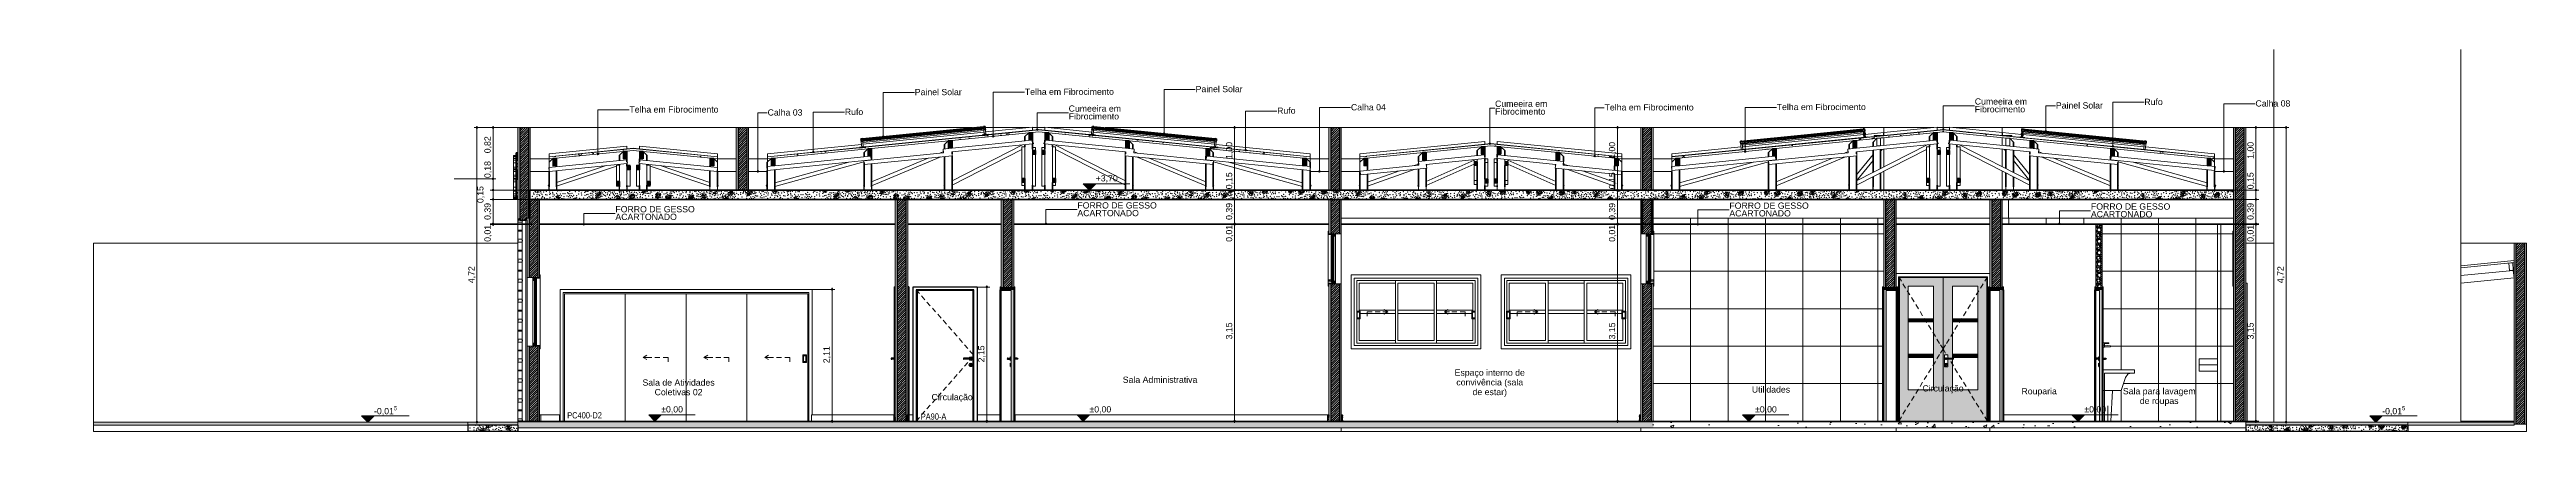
# Model space of a CAD drawing. Header units: metres. Extents: x -77 to 97, y 0 to 6.
# Drawn here: x 9.74 to 49.44, y -0.37 to 5.74 of the extents above; entities that cross this region are included whole.
import ezdxf

# ---------------------------------------------------------------- set-up
doc = ezdxf.new("R2010")
doc.units = ezdxf.units.M
doc.header["$MEASUREMENT"] = 0
doc.linetypes.add('broken', pattern=[2.46944, 1.41111, -1.05833])
for name, color, linetype, lineweight in [('0_Caneta_No__1', 7, 'Continuous', 35), ('COBERTURA-LINHAS.EXEC_Caneta_No__241', 7, 'Continuous', 13), ('ESTRUTURA-COB.EST_Caneta_No__10', 7, 'Continuous', 5), ('ESTRUTURA-COB.EST_Caneta_No__241', 7, 'Continuous', 13), ('ESTRUTURA-COB.EST_Caneta_No__98', 7, 'Continuous', 0), ('FORRO.EXEC_Caneta_No__241', 7, 'Continuous', 13), ('Janelas Archicad_Caneta_No__10', 7, 'Continuous', 5), ('Janelas Archicad_Caneta_No__241', 7, 'Continuous', 13), ('Janelas Archicad_Caneta_No__3', 7, 'Continuous', 25), ('Janelas Archicad_Caneta_No__43', 44, 'Continuous', 0), ('LAJES.EST_Caneta_No__1', 7, 'Continuous', 35), ('LAJES.EST_Caneta_No__241', 7, 'Continuous', 13), ('LAJES.EST_Caneta_No__3', 7, 'Continuous', 25), ('LAJES.EST_Caneta_No__4', 7, 'Continuous', 20), ('LAJES.EST_Caneta_No__7', 7, 'Continuous', 13), ('LAJES.EST_Caneta_No__96', 252, 'Continuous', 0), ('NOMES.ARQ_Caneta_No__1', 7, 'Continuous', 35), ('NOTAS-LAYOUT.EXEC_Caneta_No__241', 7, 'Continuous', 13), ('NOTAS-LAYOUT.EXEC_Caneta_No__5', 7, 'Continuous', 15), ('PAREDE CONSTRUIR_Caneta_No__1', 7, 'Continuous', 35), ('PAREDE CONSTRUIR_Caneta_No__241', 7, 'Continuous', 13), ('PAREDE CONSTRUIR_Caneta_No__3', 7, 'Continuous', 25), ('PAREDE CONSTRUIR_Caneta_No__83', 84, 'Continuous', 0), ('PAREDE CONSTRUIR_Caneta_No__96', 252, 'Continuous', 0), ('PISO - Rodapé_Caneta_No__11', 7, 'Continuous', 5), ('Portas Archicad_Caneta_No__241', 7, 'Continuous', 13), ('Portas Archicad_Caneta_No__3', 7, 'Continuous', 25), ('S-BEAM-____-OTLN.IFC Model_Caneta_No__1', 7, 'Continuous', 35), ('S-BEAM-____-OTLN.IFC Model_Caneta_No__2', 7, 'Continuous', 30), ('TERRENO.ARQ_Caneta_No__241', 7, 'Continuous', 13)]:
    doc.layers.add(name, color=color, linetype=linetype, lineweight=lineweight)
for name, color, linetype in [('COBERTURA-LINHAS.EXEC', 7, 'Continuous'), ('COTAS CORTE', 7, 'Continuous'), ('FORRO.EXEC', 7, 'Continuous'), ('Janelas Archicad', 7, 'Continuous'), ('LAJES.EST', 7, 'Continuous'), ('NOTAS-LAYOUT.EXEC', 7, 'Continuous'), ('PAREDE CONSTRUIR', 7, 'Continuous'), ('Portas Archicad', 7, 'Continuous'), ('S-BEAM-____-OTLN.IFC Model', 7, 'Continuous'), ('TERRENO.ARQ', 7, 'Continuous')]:
    doc.layers.add(name, color=color, linetype=linetype)
for name, color, linetype, lineweight, true_color in [('COTAS CORTE_Caneta_No__25', 7, 'Continuous', 13, 0x982312), ('ESTRUTURA-COB.EST_Caneta_No__16', 7, 'Continuous', 0, 0xc9c9c9), ('ESTRUTURA-COB.EST_Caneta_No__254', 7, 'Continuous', 0, 0xd1c9ad), ('ESTRUTURA-COB.EST_Caneta_No__97', 7, 'Continuous', 5, 0x6b6b6b), ('FORRO.EXEC_Caneta_No__16', 7, 'Continuous', 0, 0xc9c9c9), ('Janelas Archicad_Caneta_No__16', 7, 'Continuous', 0, 0xc9c9c9), ('Janelas Archicad_Caneta_No__9', 7, 'Continuous', 5, 0x020202), ('Janelas Archicad_Caneta_No__97', 7, 'Continuous', 5, 0x6b6b6b), ('LAJES.EST_Caneta_No__16', 7, 'Continuous', 0, 0xc9c9c9), ('LAJES.EST_Caneta_No__254', 7, 'Continuous', 0, 0xd1c9ad), ('LAJES.EST_Caneta_No__95', 7, 'Continuous', 0, 0xaeaeae), ('LAJES.EST_Caneta_No__97', 7, 'Continuous', 5, 0x6b6b6b), ('LOUCAS-METAIS.ARQ_Caneta_No__13', 7, 'Continuous', 0, 0xaaaaaa), ('LOUCAS-METAIS.ARQ_Caneta_No__16', 7, 'Continuous', 0, 0xc9c9c9), ('NOMES.ARQ_Caneta_No__16', 7, 'Continuous', 0, 0xc9c9c9), ('Novo_LOUCAS-METAIS.ARQ_Caneta_No__13', 7, 'Continuous', 0, 0xaaaaaa), ('PAREDE CONSTRUIR_Caneta_No__16', 7, 'Continuous', 0, 0xc9c9c9), ('PAREDE CONSTRUIR_Caneta_No__97', 7, 'Continuous', 5, 0x6b6b6b), ('PILARES.EST_Caneta_No__16', 7, 'Continuous', 0, 0xc9c9c9), ('PISO - Rodapé_Caneta_No__97', 7, 'Continuous', 5, 0x6b6b6b), ('Portas Archicad_Caneta_No__16', 7, 'Continuous', 0, 0xc9c9c9), ('Portas Archicad_Caneta_No__9', 7, 'Continuous', 5, 0x020202), ('S-BEAM-____-OTLN.IFC Model_Caneta_No__13', 7, 'Continuous', 0, 0xaaaaaa), ('S-BEAM-____-OTLN.IFC Model_Caneta_No__16', 7, 'Continuous', 0, 0xc9c9c9)]:
    doc.layers.add(name, color=color, linetype=linetype, lineweight=lineweight, true_color=true_color)
doc.styles.add('ESTILO_GERADO_1', font='arial.ttf')
doc.styles.add('ESTILO_GERADO_2', font='ARIALN.TTF')
doc.dimstyles.new('ESTILO_GERADO__10', dxfattribs={"dimtxt": 0.1, "dimasz": 0.0475, "dimexe": 0.18, "dimexo": 0.624631, "dimgap": 0, "dimtad": 1, "dimzin": 0, "dimdsep": 46, "dimtxsty": 'ESTILO_GERADO_1', "dimblk": 'ARROWHEAD_11', "dimblk1": 'ARROWHEAD_11', "dimblk2": 'ARROWHEAD_11', "dimcen": 0.09, "dimclrd": 256, "dimclre": 256, "dimclrt": 256, "dimadec": 0, "dimazin": 0, "dimtfac": 1, "dimtdec": 4, "dimtmove": 0, "dimatfit": 3, "dimfxl": 0, "dimtolj": 1, "dimtzin": 0, "dimarcsym": 0})
pattern_1 = [(45, (77.543113, -0.207991), (-0.01767767, 0.01767767), [])]
pattern_2 = [(45, (77.54311, 0.292), (-0.159099, 0.159099), [0, -0.15, 0, -0.225]), (110, (78.04311, 0.292), (0.2114308, 0.0769545), [0, -0.11, 0, -0.19])]
pattern_3 = [(50, (77.5431, -0.208), (-0.546554, 0.0478173), [0.05715, -0.62865]), (355, (77.5431, -0.208), (-0.1057303, 0.5731705), [0.04572, -0.502922]), (100.4514, (77.58866, -0.212), (0.4408237, 0.5253533), [0.04857, -0.5342707]), (46.1842, (77.5431, -0.0556), (-0.813237, 0.126127), [0.085725, -0.942975]), (96.6356, (77.6109, -0.0661), (0.712212, 0.742278), [0.072855, -0.801407]), (351.1842, (77.5431, -0.0556), (0.712212, 0.742278), [0.06858, -0.754379]), (21, (77.6193, -0.0937), (-0.4548432, 0.3067956), [0.05715, -0.62865]), (326, (77.6193, -0.0937), (0.185406, 0.552564), [0.04572, -0.50292]), (71.4514, (77.6572, -0.11926), (0.6402493, 0.2457683), [0.04857, -0.53427]), (37.5, (77.54311, -0.208), (0.0092658, 0.2536651), [0, -0.496824, 0, -0.51054, 0, -0.504825]), (7.5, (77.5431, -0.208), (0.200459, 0.3005417), [0, -0.291084, 0, -0.485394, 0, -0.192405]), (327.5, (77.37319, -0.208), (-0.4067718, 0.0171862), [0, -0.1905, 0, -0.59436, 0, -0.78867]), (317.5, (77.297, -0.208), (0.4443875, 0.0762795), [0, -0.24765, 0, -0.394716, 0, -0.56007])]
pattern_4 = [(45, (77.543113, -0.157991), (-0.015909903, 0.015909903), [0, -0.015, 0, -0.0225]), (110, (77.593113, -0.157991), (0.021143084, 0.007695453), [0, -0.011, 0, -0.019])]
pattern_5 = [(45, (77.543113, -0.20799), (-0.03535534, 0.03535534), []), (135, (77.543113, -0.20799), (0.03535534, 0.03535534), [])]

msp = doc.modelspace()

# ---------------------------------------------------------------- texts
at = {"layer": '0_Caneta_No__1', "color": 7, "linetype": 'Continuous', "lineweight": 35, "char_height": 0.1, "width": 1.16593, "attachment_point": 2, "style": 'ESTILO_GERADO_1'}
for s, insert, line_spacing_factor in [('\\A1;{\\pqc;\\fArial|b0|i0|c0|p0;\\W1.000000;Sala de Atividades Coletivas 02}', (19.82, 0.46), 0.923867), ('\\A1;{\\pqc;\\fArial|b0|i0|c0|p0;\\W1.000000;Sala Administrativa}', (27.538, 0.505), 0.933377), ('\\A1;{\\pqc;\\fArial|b0|i0|c0|p0;\\W1.000000;Espaço interno de convivência (sala de estar)}', (32.823, 0.619), 0.9324), ('\\A1;{\\pqc;\\fArial|b0|i0|c0|p0;\\W1.000000;Sala para lavagem de roupas}', (43.554, 0.321), 0.930874)]:
    msp.add_mtext(s, dxfattribs=dict(at, insert=insert, line_spacing_factor=line_spacing_factor))
at = {"layer": '0_Caneta_No__1', "color": 7, "linetype": 'Continuous', "lineweight": 35, "char_height": 0.1, "attachment_point": 2, "style": 'ESTILO_GERADO_1'}
for s, insert in [('\\A1;{\\pqc;\\fArial|b0|i0|c0|p0;\\W1.000000;Circulação}', (24.205, 0.227)), ('\\A1;{\\pqc;\\fArial|b0|i0|c0|p0;\\W1.000000;Utilidades}', (37.331, 0.348)), ('\\A1;{\\pqc;\\fArial|b0|i0|c0|p0;\\W1.000000;Circulação}', (40.089, 0.367)), ('\\A1;{\\pqc;\\fArial|b0|i0|c0|p0;\\W1.000000;Rouparia}', (41.63, 0.321))]:
    msp.add_mtext(s, dxfattribs=dict(at, insert=insert))
at = {"layer": 'COTAS CORTE_Caneta_No__25', "color": 24, "lineweight": 13, "true_color": 0x982312, "char_height": 0.1, "attachment_point": 7, "style": 'ESTILO_GERADO_1'}
for s, insert in [('\\A1;{\\pql;\\fArial|b0|i0|c0|p0;\\W1.000000;+3,70}', (26.506, 3.612)), ('\\A1;{\\pql;\\fArial|b0|i0|c0|p0;\\W1.000000;-0,01\\fArial|b0|i0|c0|p0;\\W1.000000;\\A1{\\H.66x;\\S5^  ;}}', (14.938, -0.127)), ('\\A1;{\\pql;\\fArial|b0|i0|c0|p0;\\W1.000000;±0,00}', (19.542, -0.088)), ('\\A1;{\\pql;\\fArial|b0|i0|c0|p0;\\W1.000000;±0,00}', (26.407, -0.088)), ('\\A1;{\\pql;\\fArial|b0|i0|c0|p0;\\W1.000000;±0,00}', (37.076, -0.088)), ('\\A1;{\\pql;\\fArial|b0|i0|c0|p0;\\W1.000000;±0,00}', (42.355, -0.088)), ('\\A1;{\\pql;\\fArial|b0|i0|c0|p0;\\W1.000000;-0,01\\fArial|b0|i0|c0|p0;\\W1.000000;\\A1{\\H.66x;\\S5^  ;}}', (47.129, -0.127))]:
    msp.add_mtext(s, dxfattribs=dict(at, insert=insert))

# ---------------------------------------------------------------- blocks, each defined once
blk = doc.blocks.new('*X89', base_point=(77.543, -0.208))
at = {"layer": 'LAJES.EST_Caneta_No__241', "color": 7, "linetype": 'Continuous', "lineweight": 13}
for p, q in [((45.349, -0.29), (45.337, -0.296)), ((45.342, -0.314), (45.337, -0.296)), ((45.344, -0.331), (45.34, -0.348)), ((45.356, -0.348), (45.34, -0.348)), ((45.358, -0.304), (45.342, -0.314)), ((45.344, -0.331), (45.359, -0.328)), ((45.349, -0.29), (45.358, -0.304)), ((45.362, -0.342), (45.356, -0.348)), ((45.359, -0.328), (45.362, -0.342)), ((45.602, -0.35), (45.589, -0.361)), ((45.601, -0.371), (45.589, -0.361)), ((45.61, -0.369), (45.601, -0.371)), ((45.602, -0.35), (45.616, -0.356)), ((45.616, -0.356), (45.61, -0.369)), ((45.612, -0.338), (45.617, -0.317)), ((45.63, -0.337), (45.612, -0.338)), ((45.63, -0.32), (45.617, -0.317)), ((45.618, -0.349), (45.619, -0.343)), ((45.629, -0.358), (45.618, -0.349)), ((45.619, -0.343), (45.635, -0.344)), ((45.635, -0.344), (45.629, -0.358)), ((45.63, -0.32), (45.63, -0.337)), ((45.866, -0.357), (45.872, -0.343)), ((45.882, -0.358), (45.866, -0.357)), ((45.871, -0.364), (45.888, -0.363)), ((45.871, -0.373), (45.871, -0.364)), ((45.872, -0.343), (45.883, -0.353)), ((45.883, -0.353), (45.882, -0.358)), ((45.885, -0.345), (45.891, -0.332)), ((45.898, -0.351), (45.885, -0.345)), ((45.888, -0.363), (45.886, -0.373)), ((45.891, -0.332), (45.899, -0.33)), ((45.898, -0.351), (45.912, -0.34)), ((45.899, -0.33), (45.912, -0.34)), ((46.289, -0.274), (46.284, -0.286)), ((46.301, -0.292), (46.284, -0.286)), ((46.287, -0.318), (46.29, -0.302)), ((46.292, -0.32), (46.287, -0.318)), ((46.289, -0.274), (46.305, -0.277)), ((46.29, -0.302), (46.303, -0.31)), ((46.303, -0.31), (46.292, -0.32)), ((46.305, -0.277), (46.301, -0.292)), ((46.316, -0.285), (46.307, -0.301)), ((46.312, -0.308), (46.307, -0.301)), ((46.324, -0.321), (46.312, -0.308)), ((46.328, -0.285), (46.316, -0.285)), ((46.335, -0.31), (46.324, -0.321)), ((46.334, -0.301), (46.328, -0.285)), ((46.334, -0.301), (46.335, -0.31)), ((46.517, -0.293), (46.503, -0.304)), ((46.516, -0.315), (46.503, -0.304)), ((46.524, -0.312), (46.516, -0.315)), ((46.517, -0.293), (46.53, -0.3)), ((46.53, -0.3), (46.524, -0.312)), ((46.527, -0.282), (46.529, -0.273)), ((46.544, -0.28), (46.527, -0.282)), ((46.545, -0.273), (46.544, -0.28)), ((46.557, -0.28), (46.549, -0.273)), ((46.549, -0.273), (46.549, -0.273)), ((46.557, -0.28), (46.562, -0.278)), ((46.564, -0.273), (46.562, -0.278)), ((46.935, -0.277), (46.928, -0.273)), ((46.945, -0.278), (46.934, -0.293)), ((46.948, -0.301), (46.934, -0.293)), ((46.936, -0.273), (46.935, -0.277)), ((46.945, -0.278), (46.96, -0.284)), ((46.956, -0.298), (46.948, -0.301)), ((46.96, -0.284), (46.956, -0.298)), ((47.089, -0.302), (47.098, -0.288)), ((47.089, -0.302), (47.103, -0.315)), ((47.098, -0.288), (47.117, -0.297)), ((47.117, -0.297), (47.103, -0.315)), ((47.12, -0.279), (47.129, -0.273)), ((47.128, -0.294), (47.12, -0.279)), ((47.123, -0.309), (47.135, -0.3)), ((47.138, -0.316), (47.123, -0.309)), ((47.128, -0.294), (47.146, -0.288)), ((47.135, -0.3), (47.14, -0.314)), ((47.14, -0.314), (47.138, -0.316)), ((47.14, -0.273), (47.146, -0.288)), ((47.14, -0.273), (47.14, -0.273)), ((47.291, -0.367), (47.297, -0.354)), ((47.304, -0.373), (47.291, -0.367)), ((47.297, -0.354), (47.306, -0.352)), ((47.305, -0.373), (47.318, -0.362)), ((47.306, -0.352), (47.318, -0.362)), ((47.471, -0.3), (47.489, -0.299)), ((47.471, -0.316), (47.471, -0.3)), ((47.471, -0.316), (47.484, -0.319)), ((47.489, -0.299), (47.484, -0.319)), ((47.486, -0.28), (47.489, -0.273)), ((47.499, -0.287), (47.486, -0.28)), ((47.499, -0.287), (47.513, -0.276)), ((47.509, -0.273), (47.513, -0.276))]:
    blk.add_line(p, q, dxfattribs=at)
for p in [(44.946, -0.324), (44.949, -0.345), (44.984, -0.309), (44.985, -0.352), (45.008, -0.285), (45.021, -0.32), (45.046, -0.324), (45.06, -0.358), (45.083, -0.37), (45.086, -0.319), (45.092, -0.296), (45.102, -0.281), (45.107, -0.341), (45.112, -0.37), (45.128, -0.299), (45.135, -0.318), (45.139, -0.357), (45.158, -0.367), (45.161, -0.347), (45.17, -0.318), (45.185, -0.35), (45.194, -0.37), (45.215, -0.321), (45.22, -0.294), (45.221, -0.343), (45.256, -0.361), (45.258, -0.332), (45.265, -0.279), (45.279, -0.327), (45.281, -0.361), (45.294, -0.31), (45.303, -0.331), (45.313, -0.284), (45.321, -0.361), (45.325, -0.301), (45.325, -0.341), (45.332, -0.281), (45.341, -0.359), (45.354, -0.286), (45.361, -0.361), (45.369, -0.3), (45.369, -0.319), (45.379, -0.354), (45.385, -0.298), (45.388, -0.332), (45.408, -0.318), (45.426, -0.319), (45.437, -0.373), (45.444, -0.284), (45.45, -0.325), (45.453, -0.355), (45.489, -0.354), (45.49, -0.273), (45.51, -0.323), (45.518, -0.283), (45.525, -0.368), (45.542, -0.321), (45.543, -0.294), (45.551, -0.366), (45.56, -0.345), (45.569, -0.362), (45.577, -0.334), (45.581, -0.287), (45.584, -0.345), (45.592, -0.333), (45.6, -0.317), (45.601, -0.344), (45.607, -0.33), (45.621, -0.309), (45.633, -0.312), (45.637, -0.354), (45.645, -0.358), (45.647, -0.303), (45.656, -0.336), (45.662, -0.364), (45.696, -0.311), (45.698, -0.355), (45.758, -0.306), (45.758, -0.341), (45.761, -0.37), (45.799, -0.353), (45.803, -0.34), (45.806, -0.322), (45.823, -0.302), (45.837, -0.327), (45.838, -0.338), (45.843, -0.279), (45.844, -0.365), (45.856, -0.343), (45.863, -0.296), (45.864, -0.347), (45.874, -0.325), (45.887, -0.314), (45.894, -0.372), (45.899, -0.357), (45.902, -0.289), (45.909, -0.368), (45.911, -0.309), (45.915, -0.322), (45.917, -0.356), (45.924, -0.368), (45.931, -0.339), (45.934, -0.321), (45.94, -0.357), (45.949, -0.303), (45.95, -0.335), (45.96, -0.314), (45.962, -0.287), (45.968, -0.299), (45.969, -0.356), (45.983, -0.303), (45.984, -0.331), (45.985, -0.283), (45.99, -0.309), (45.99, -0.358), (46.001, -0.292), (46.006, -0.341), (46.016, -0.297), (46.033, -0.283), (46.054, -0.278), (46.062, -0.33), (46.08, -0.356), (46.101, -0.329), (46.11, -0.277), (46.121, -0.32), (46.133, -0.369), (46.152, -0.336), (46.161, -0.299), (46.178, -0.35), (46.188, -0.314), (46.202, -0.35), (46.22, -0.296), (46.257, -0.302), (46.258, -0.363), (46.27, -0.327), (46.273, -0.288), (46.286, -0.336), (46.294, -0.356), (46.308, -0.327), (46.318, -0.359), (46.321, -0.338), (46.324, -0.28), (46.332, -0.328), (46.334, -0.285), (46.341, -0.349), (46.346, -0.317), (46.359, -0.296), (46.367, -0.336), (46.372, -0.365), (46.387, -0.302), (46.407, -0.312), (46.42, -0.348), (46.444, -0.317), (46.459, -0.34), (46.467, -0.299), (46.483, -0.274), (46.492, -0.277), (46.493, -0.311), (46.498, -0.289), (46.506, -0.276), (46.506, -0.323), (46.516, -0.287), (46.516, -0.349), (46.522, -0.273), (46.527, -0.32), (46.545, -0.314), (46.551, -0.298), (46.557, -0.327), (46.559, -0.302), (46.561, -0.359), (46.566, -0.307), (46.571, -0.28), (46.575, -0.291), (46.586, -0.324), (46.621, -0.3), (46.624, -0.368), (46.641, -0.33), (46.66, -0.304), (46.669, -0.279), (46.677, -0.329), (46.7, -0.301), (46.701, -0.329), (46.758, -0.313), (46.799, -0.276), (46.802, -0.357), (46.815, -0.372), (46.834, -0.34), (46.864, -0.3), (46.869, -0.37), (46.911, -0.279), (46.916, -0.301), (46.924, -0.284), (46.927, -0.301), (46.927, -0.342), (46.936, -0.308), (46.936, -0.322), (46.953, -0.316), (46.957, -0.304), (46.969, -0.295), (46.978, -0.273), (46.984, -0.277), (46.984, -0.338), (46.992, -0.298), (47.021, -0.29), (47.021, -0.362), (47.032, -0.328), (47.071, -0.298), (47.073, -0.281), (47.073, -0.353), (47.08, -0.32), (47.083, -0.294), (47.088, -0.277), (47.089, -0.34), (47.099, -0.276), (47.102, -0.326), (47.115, -0.339), (47.116, -0.316), (47.119, -0.326), (47.134, -0.332), (47.147, -0.301), (47.154, -0.276), (47.154, -0.314), (47.156, -0.287), (47.165, -0.293), (47.166, -0.369), (47.19, -0.369), (47.196, -0.341), (47.203, -0.295), (47.22, -0.349), (47.242, -0.298), (47.246, -0.345), (47.27, -0.347), (47.278, -0.368), (47.286, -0.305), (47.309, -0.339), (47.324, -0.353), (47.325, -0.325), (47.341, -0.363), (47.346, -0.301), (47.347, -0.33), (47.356, -0.276), (47.361, -0.362), (47.391, -0.337), (47.395, -0.28), (47.407, -0.312), (47.41, -0.359), (47.436, -0.314), (47.441, -0.289), (47.445, -0.366), (47.45, -0.273), (47.45, -0.329), (47.451, -0.317), (47.456, -0.279), (47.456, -0.302), (47.465, -0.283), (47.465, -0.339), (47.469, -0.325), (47.476, -0.29), (47.486, -0.333), (47.489, -0.364), (47.494, -0.307), (47.5, -0.293), (47.502, -0.319), (47.51, -0.304), (47.515, -0.354), (47.518, -0.292), (47.524, -0.303), (47.529, -0.328), (47.533, -0.306)]:
    blk.add_point(p, dxfattribs=at)
blk = doc.blocks.new('*X90', base_point=(77.543, -0.208))
at = {"layer": 'LAJES.EST_Caneta_No__241', "color": 7, "linetype": 'Continuous', "lineweight": 13}
for p, q in [((17.527, 3.491), (17.527, 3.492)), ((17.532, 3.489), (17.527, 3.491)), ((17.535, 3.492), (17.532, 3.489)), ((17.564, 3.488), (17.56, 3.492)), ((17.568, 3.492), (17.564, 3.488)), ((17.889, 3.382), (17.877, 3.376)), ((17.882, 3.358), (17.877, 3.376)), ((17.898, 3.368), (17.882, 3.358)), ((17.887, 3.342), (17.899, 3.344)), ((17.889, 3.382), (17.898, 3.368)), ((17.899, 3.344), (17.899, 3.342)), ((18.154, 3.342), (18.157, 3.355)), ((18.17, 3.352), (18.157, 3.355)), ((18.17, 3.352), (18.17, 3.342)), ((18.516, 3.406), (18.517, 3.423)), ((18.516, 3.406), (18.529, 3.404)), ((18.517, 3.423), (18.538, 3.425)), ((18.538, 3.425), (18.529, 3.404)), ((18.531, 3.442), (18.537, 3.455)), ((18.545, 3.436), (18.531, 3.442)), ((18.537, 3.455), (18.546, 3.457)), ((18.545, 3.436), (18.558, 3.447)), ((18.545, 3.411), (18.55, 3.425)), ((18.56, 3.41), (18.545, 3.411)), ((18.546, 3.457), (18.558, 3.447)), ((18.55, 3.425), (18.562, 3.416)), ((18.562, 3.416), (18.56, 3.41)), ((18.715, 3.492), (18.724, 3.49)), ((18.724, 3.492), (18.724, 3.49)), ((18.829, 3.398), (18.824, 3.386)), ((18.841, 3.38), (18.824, 3.386)), ((18.827, 3.354), (18.83, 3.37)), ((18.832, 3.352), (18.827, 3.354)), ((18.829, 3.398), (18.845, 3.395)), ((18.83, 3.37), (18.843, 3.362)), ((18.843, 3.362), (18.832, 3.352)), ((18.845, 3.395), (18.841, 3.38)), ((18.856, 3.387), (18.847, 3.371)), ((18.851, 3.364), (18.847, 3.371)), ((18.863, 3.351), (18.851, 3.364)), ((18.868, 3.388), (18.856, 3.387)), ((18.875, 3.362), (18.863, 3.351)), ((18.874, 3.371), (18.868, 3.388)), ((18.874, 3.371), (18.875, 3.362)), ((19.057, 3.379), (19.043, 3.368)), ((19.056, 3.358), (19.043, 3.368)), ((19.064, 3.36), (19.056, 3.358)), ((19.057, 3.379), (19.07, 3.372)), ((19.07, 3.372), (19.064, 3.36)), ((19.067, 3.391), (19.072, 3.411)), ((19.084, 3.392), (19.067, 3.391)), ((19.085, 3.408), (19.072, 3.411)), ((19.085, 3.408), (19.084, 3.392)), ((19.089, 3.399), (19.09, 3.404)), ((19.097, 3.392), (19.089, 3.399)), ((19.09, 3.404), (19.102, 3.404)), ((19.097, 3.392), (19.102, 3.394)), ((19.105, 3.401), (19.102, 3.404)), ((19.105, 3.401), (19.102, 3.394)), ((19.249, 3.489), (19.249, 3.492)), ((19.26, 3.479), (19.249, 3.489)), ((19.266, 3.468), (19.252, 3.457)), ((19.265, 3.447), (19.252, 3.457)), ((19.265, 3.492), (19.26, 3.479)), ((19.273, 3.449), (19.265, 3.447)), ((19.266, 3.468), (19.279, 3.462)), ((19.272, 3.479), (19.277, 3.492)), ((19.293, 3.481), (19.272, 3.479)), ((19.279, 3.462), (19.273, 3.449)), ((19.294, 3.492), (19.293, 3.481)), ((19.462, 3.405), (19.478, 3.41)), ((19.462, 3.403), (19.462, 3.405)), ((19.475, 3.395), (19.462, 3.403)), ((19.484, 3.395), (19.474, 3.379)), ((19.488, 3.371), (19.474, 3.379)), ((19.478, 3.41), (19.475, 3.395)), ((19.484, 3.395), (19.5, 3.388)), ((19.496, 3.374), (19.488, 3.371)), ((19.49, 3.404), (19.49, 3.427)), ((19.509, 3.426), (19.49, 3.427)), ((19.511, 3.409), (19.49, 3.404)), ((19.5, 3.388), (19.496, 3.374)), ((19.509, 3.426), (19.511, 3.409)), ((19.629, 3.37), (19.638, 3.384)), ((19.629, 3.37), (19.643, 3.357)), ((19.638, 3.384), (19.657, 3.375)), ((19.657, 3.375), (19.643, 3.357)), ((19.66, 3.393), (19.672, 3.401)), ((19.667, 3.379), (19.66, 3.393)), ((19.662, 3.363), (19.674, 3.372)), ((19.678, 3.356), (19.662, 3.363)), ((19.667, 3.379), (19.686, 3.384)), ((19.672, 3.401), (19.68, 3.399)), ((19.674, 3.372), (19.68, 3.358)), ((19.68, 3.358), (19.678, 3.356)), ((19.68, 3.399), (19.686, 3.384)), ((20.011, 3.372), (20.029, 3.374)), ((20.011, 3.356), (20.011, 3.372)), ((20.011, 3.356), (20.024, 3.353)), ((20.029, 3.374), (20.024, 3.353)), ((20.025, 3.392), (20.032, 3.404)), ((20.039, 3.385), (20.025, 3.392)), ((20.032, 3.404), (20.04, 3.406)), ((20.039, 3.385), (20.052, 3.396)), ((20.04, 3.406), (20.052, 3.396)), ((20.199, 3.397), (20.211, 3.408)), ((20.2, 3.389), (20.199, 3.397)), ((20.2, 3.389), (20.206, 3.372)), ((20.206, 3.372), (20.218, 3.373)), ((20.211, 3.408), (20.223, 3.396)), ((20.218, 3.373), (20.227, 3.389)), ((20.223, 3.396), (20.227, 3.389)), ((20.229, 3.364), (20.233, 3.38)), ((20.245, 3.361), (20.229, 3.364)), ((20.231, 3.397), (20.242, 3.408)), ((20.245, 3.39), (20.231, 3.397)), ((20.233, 3.38), (20.25, 3.374)), ((20.242, 3.408), (20.247, 3.406)), ((20.247, 3.406), (20.245, 3.39)), ((20.245, 3.361), (20.25, 3.374)), ((20.397, 3.48), (20.393, 3.492)), ((20.399, 3.462), (20.395, 3.445)), ((20.411, 3.445), (20.395, 3.445)), ((20.413, 3.489), (20.397, 3.48)), ((20.399, 3.462), (20.414, 3.465)), ((20.416, 3.452), (20.411, 3.445)), ((20.412, 3.492), (20.413, 3.489)), ((20.414, 3.465), (20.416, 3.452)), ((20.548, 3.352), (20.55, 3.357)), ((20.56, 3.342), (20.548, 3.352)), ((20.55, 3.357), (20.566, 3.356)), ((20.566, 3.356), (20.56, 3.342)), ((20.572, 3.342), (20.581, 3.364)), ((20.593, 3.344), (20.572, 3.342)), ((20.594, 3.361), (20.581, 3.364)), ((20.594, 3.361), (20.593, 3.344)), ((20.657, 3.443), (20.644, 3.432)), ((20.656, 3.422), (20.644, 3.432)), ((20.664, 3.424), (20.656, 3.422)), ((20.657, 3.443), (20.671, 3.437)), ((20.671, 3.437), (20.664, 3.424)), ((20.667, 3.455), (20.672, 3.476)), ((20.685, 3.456), (20.667, 3.455)), ((20.685, 3.473), (20.672, 3.476)), ((20.672, 3.445), (20.674, 3.45)), ((20.684, 3.435), (20.672, 3.445)), ((20.674, 3.45), (20.69, 3.449)), ((20.69, 3.449), (20.684, 3.435)), ((20.685, 3.473), (20.685, 3.456)), ((20.921, 3.436), (20.926, 3.45)), ((20.937, 3.435), (20.921, 3.436)), ((20.925, 3.412), (20.926, 3.429)), ((20.925, 3.412), (20.938, 3.409)), ((20.926, 3.45), (20.938, 3.441)), ((20.926, 3.429), (20.943, 3.43)), ((20.938, 3.441), (20.937, 3.435)), ((20.943, 3.43), (20.938, 3.409)), ((20.94, 3.448), (20.946, 3.461)), ((20.953, 3.442), (20.94, 3.448)), ((20.946, 3.461), (20.954, 3.463)), ((20.953, 3.442), (20.967, 3.453)), ((20.954, 3.463), (20.967, 3.453)), ((21.342, 3.475), (21.345, 3.491)), ((21.347, 3.473), (21.342, 3.475)), ((21.345, 3.491), (21.358, 3.483)), ((21.358, 3.483), (21.347, 3.473)), ((21.366, 3.485), (21.362, 3.492)), ((21.379, 3.472), (21.366, 3.485)), ((21.39, 3.484), (21.379, 3.472)), ((21.389, 3.492), (21.39, 3.484)), ((21.562, 3.492), (21.558, 3.489)), ((21.571, 3.479), (21.558, 3.489)), ((21.579, 3.481), (21.571, 3.479)), ((21.584, 3.492), (21.579, 3.481)), ((21.703, 3.366), (21.691, 3.36)), ((21.697, 3.342), (21.691, 3.36)), ((21.713, 3.352), (21.697, 3.342)), ((21.703, 3.366), (21.713, 3.352)), ((22.144, 3.491), (22.145, 3.492)), ((22.144, 3.491), (22.158, 3.478)), ((22.169, 3.492), (22.158, 3.478)), ((22.178, 3.484), (22.188, 3.492)), ((22.193, 3.478), (22.178, 3.484)), ((22.19, 3.492), (22.195, 3.479)), ((22.195, 3.479), (22.193, 3.478)), ((22.331, 3.39), (22.332, 3.407)), ((22.331, 3.39), (22.344, 3.388)), ((22.332, 3.407), (22.353, 3.409)), ((22.353, 3.409), (22.344, 3.388)), ((22.346, 3.426), (22.352, 3.439)), ((22.359, 3.42), (22.346, 3.426)), ((22.352, 3.439), (22.36, 3.441)), ((22.359, 3.42), (22.373, 3.431)), ((22.359, 3.395), (22.365, 3.409)), ((22.375, 3.394), (22.359, 3.395)), ((22.36, 3.441), (22.373, 3.431)), ((22.365, 3.409), (22.377, 3.4)), ((22.377, 3.4), (22.375, 3.394)), ((22.526, 3.477), (22.526, 3.492)), ((22.526, 3.477), (22.539, 3.474)), ((22.543, 3.492), (22.539, 3.474)), ((22.644, 3.382), (22.639, 3.37)), ((22.656, 3.364), (22.639, 3.37)), ((22.642, 3.342), (22.644, 3.354)), ((22.644, 3.382), (22.66, 3.379)), ((22.644, 3.354), (22.658, 3.346)), ((22.658, 3.346), (22.653, 3.342)), ((22.66, 3.379), (22.656, 3.364)), ((22.671, 3.371), (22.662, 3.355)), ((22.666, 3.348), (22.662, 3.355)), ((22.672, 3.342), (22.666, 3.348)), ((22.683, 3.372), (22.671, 3.371)), ((22.689, 3.355), (22.683, 3.372)), ((22.69, 3.346), (22.685, 3.342)), ((22.689, 3.355), (22.69, 3.346)), ((22.744, 3.485), (22.746, 3.492)), ((22.761, 3.483), (22.744, 3.485)), ((22.761, 3.483), (22.764, 3.492)), ((22.871, 3.363), (22.858, 3.352)), ((22.87, 3.342), (22.858, 3.352)), ((22.871, 3.363), (22.885, 3.356)), ((22.879, 3.344), (22.872, 3.342)), ((22.885, 3.356), (22.879, 3.344)), ((22.882, 3.375), (22.887, 3.395)), ((22.899, 3.376), (22.882, 3.375)), ((22.9, 3.392), (22.887, 3.395)), ((22.9, 3.392), (22.899, 3.376)), ((22.903, 3.383), (22.905, 3.388)), ((22.911, 3.376), (22.903, 3.383)), ((22.905, 3.388), (22.917, 3.388)), ((22.911, 3.376), (22.917, 3.378)), ((22.919, 3.385), (22.917, 3.388)), ((22.919, 3.385), (22.917, 3.378)), ((23.063, 3.473), (23.065, 3.478)), ((23.075, 3.463), (23.063, 3.473)), ((23.065, 3.478), (23.081, 3.477)), ((23.081, 3.452), (23.067, 3.441)), ((23.08, 3.431), (23.067, 3.441)), ((23.081, 3.477), (23.075, 3.463)), ((23.088, 3.433), (23.08, 3.431)), ((23.081, 3.452), (23.094, 3.446)), ((23.087, 3.463), (23.096, 3.485)), ((23.108, 3.465), (23.087, 3.463)), ((23.094, 3.446), (23.088, 3.433)), ((23.109, 3.482), (23.096, 3.485)), ((23.109, 3.482), (23.108, 3.465)), ((23.277, 3.389), (23.293, 3.394)), ((23.277, 3.387), (23.277, 3.389)), ((23.29, 3.379), (23.277, 3.387)), ((23.299, 3.379), (23.289, 3.363)), ((23.303, 3.355), (23.289, 3.363)), ((23.293, 3.394), (23.29, 3.379)), ((23.299, 3.379), (23.314, 3.372)), ((23.31, 3.358), (23.303, 3.355)), ((23.305, 3.388), (23.304, 3.411)), ((23.323, 3.41), (23.304, 3.411)), ((23.325, 3.393), (23.305, 3.388)), ((23.314, 3.372), (23.31, 3.358)), ((23.323, 3.41), (23.325, 3.393)), ((23.444, 3.354), (23.453, 3.368)), ((23.444, 3.354), (23.457, 3.342)), ((23.453, 3.368), (23.472, 3.359)), ((23.472, 3.359), (23.459, 3.342)), ((23.475, 3.377), (23.486, 3.385)), ((23.482, 3.363), (23.475, 3.377)), ((23.477, 3.347), (23.489, 3.356)), ((23.489, 3.342), (23.477, 3.347)), ((23.482, 3.363), (23.5, 3.368)), ((23.486, 3.385), (23.495, 3.383)), ((23.489, 3.356), (23.494, 3.342)), ((23.494, 3.342), (23.494, 3.342)), ((23.495, 3.383), (23.5, 3.368)), ((23.825, 3.342), (23.826, 3.356)), ((23.826, 3.356), (23.843, 3.358)), ((23.84, 3.376), (23.846, 3.388)), ((23.854, 3.369), (23.84, 3.376)), ((23.843, 3.358), (23.84, 3.342)), ((23.846, 3.388), (23.854, 3.39)), ((23.854, 3.39), (23.867, 3.38)), ((23.854, 3.369), (23.867, 3.38)), ((24.014, 3.381), (24.025, 3.392)), ((24.015, 3.373), (24.014, 3.381)), ((24.015, 3.373), (24.021, 3.356)), ((24.021, 3.356), (24.033, 3.357)), ((24.025, 3.392), (24.038, 3.38)), ((24.033, 3.357), (24.042, 3.373)), ((24.038, 3.38), (24.042, 3.373)), ((24.044, 3.348), (24.048, 3.364)), ((24.06, 3.345), (24.044, 3.348)), ((24.046, 3.381), (24.057, 3.392)), ((24.059, 3.374), (24.046, 3.381)), ((24.048, 3.364), (24.065, 3.358)), ((24.057, 3.392), (24.062, 3.39)), ((24.062, 3.39), (24.059, 3.374)), ((24.06, 3.345), (24.065, 3.358)), ((24.219, 3.487), (24.207, 3.481)), ((24.212, 3.464), (24.207, 3.481)), ((24.214, 3.446), (24.21, 3.429)), ((24.226, 3.429), (24.21, 3.429)), ((24.228, 3.473), (24.212, 3.464)), ((24.214, 3.446), (24.229, 3.449)), ((24.219, 3.487), (24.228, 3.473)), ((24.231, 3.436), (24.226, 3.429)), ((24.229, 3.449), (24.231, 3.436)), ((24.393, 3.342), (24.395, 3.348)), ((24.408, 3.345), (24.395, 3.348)), ((24.408, 3.345), (24.408, 3.342)), ((24.472, 3.427), (24.458, 3.416)), ((24.471, 3.406), (24.458, 3.416)), ((24.479, 3.408), (24.471, 3.406)), ((24.472, 3.427), (24.485, 3.421)), ((24.485, 3.421), (24.479, 3.408)), ((24.482, 3.439), (24.487, 3.46)), ((24.5, 3.44), (24.482, 3.439)), ((24.5, 3.457), (24.487, 3.46)), ((24.487, 3.429), (24.489, 3.434)), ((24.499, 3.419), (24.487, 3.429)), ((24.489, 3.434), (24.505, 3.433)), ((24.505, 3.433), (24.499, 3.419)), ((24.5, 3.457), (24.5, 3.44)), ((24.736, 3.42), (24.741, 3.434)), ((24.751, 3.419), (24.736, 3.42)), ((24.74, 3.396), (24.741, 3.413)), ((24.74, 3.396), (24.753, 3.393)), ((24.741, 3.434), (24.753, 3.425)), ((24.741, 3.413), (24.758, 3.414)), ((24.753, 3.425), (24.751, 3.419)), ((24.758, 3.414), (24.753, 3.393)), ((24.755, 3.432), (24.761, 3.445)), ((24.768, 3.426), (24.755, 3.432)), ((24.761, 3.445), (24.769, 3.447)), ((24.768, 3.426), (24.782, 3.437)), ((24.769, 3.447), (24.782, 3.437)), ((25.155, 3.492), (25.154, 3.491)), ((25.171, 3.485), (25.154, 3.491)), ((25.157, 3.459), (25.16, 3.475)), ((25.162, 3.457), (25.157, 3.459)), ((25.16, 3.475), (25.173, 3.467)), ((25.173, 3.467), (25.162, 3.457)), ((25.173, 3.492), (25.171, 3.485)), ((25.186, 3.492), (25.177, 3.476)), ((25.181, 3.469), (25.177, 3.476)), ((25.193, 3.456), (25.181, 3.469)), ((25.205, 3.468), (25.193, 3.456)), ((25.204, 3.476), (25.198, 3.492)), ((25.204, 3.476), (25.205, 3.468)), ((25.387, 3.484), (25.373, 3.473)), ((25.386, 3.463), (25.373, 3.473)), ((25.394, 3.465), (25.386, 3.463)), ((25.387, 3.484), (25.4, 3.478)), ((25.4, 3.478), (25.394, 3.465)), ((25.518, 3.35), (25.506, 3.344)), ((25.507, 3.342), (25.506, 3.344)), ((25.518, 3.35), (25.524, 3.342)), ((25.809, 3.492), (25.804, 3.484)), ((25.818, 3.476), (25.804, 3.484)), ((25.826, 3.479), (25.818, 3.476)), ((25.829, 3.492), (25.826, 3.479)), ((25.959, 3.475), (25.968, 3.489)), ((25.959, 3.475), (25.973, 3.462)), ((25.968, 3.489), (25.987, 3.48)), ((25.987, 3.48), (25.973, 3.462)), ((25.992, 3.468), (26.004, 3.477)), ((26.008, 3.462), (25.992, 3.468)), ((25.997, 3.484), (25.993, 3.492)), ((25.997, 3.484), (26.016, 3.489)), ((26.004, 3.477), (26.01, 3.463)), ((26.01, 3.463), (26.008, 3.462)), ((26.015, 3.492), (26.016, 3.489)), ((26.146, 3.374), (26.147, 3.391)), ((26.146, 3.374), (26.159, 3.372)), ((26.147, 3.391), (26.168, 3.393)), ((26.168, 3.393), (26.159, 3.372)), ((26.161, 3.41), (26.167, 3.423)), ((26.174, 3.404), (26.161, 3.41)), ((26.167, 3.423), (26.175, 3.425)), ((26.174, 3.404), (26.188, 3.415)), ((26.174, 3.379), (26.18, 3.393)), ((26.19, 3.378), (26.174, 3.379)), ((26.175, 3.425), (26.188, 3.415)), ((26.18, 3.393), (26.191, 3.384)), ((26.191, 3.384), (26.19, 3.378)), ((26.34, 3.461), (26.341, 3.478)), ((26.34, 3.461), (26.353, 3.458)), ((26.341, 3.478), (26.359, 3.479)), ((26.359, 3.479), (26.353, 3.458)), ((26.369, 3.49), (26.365, 3.492)), ((26.369, 3.49), (26.371, 3.492)), ((26.458, 3.366), (26.454, 3.354)), ((26.471, 3.348), (26.454, 3.354)), ((26.458, 3.366), (26.475, 3.363)), ((26.475, 3.363), (26.471, 3.348)), ((26.486, 3.355), (26.478, 3.342)), ((26.498, 3.356), (26.486, 3.355)), ((26.503, 3.342), (26.498, 3.356)), ((26.531, 3.492), (26.536, 3.477)), ((26.536, 3.477), (26.548, 3.478)), ((26.548, 3.478), (26.556, 3.492)), ((26.559, 3.469), (26.563, 3.485)), ((26.575, 3.467), (26.559, 3.469)), ((26.563, 3.485), (26.58, 3.479)), ((26.575, 3.467), (26.58, 3.479)), ((26.686, 3.347), (26.68, 3.342)), ((26.686, 3.347), (26.696, 3.342)), ((26.696, 3.359), (26.701, 3.379)), ((26.714, 3.36), (26.696, 3.359)), ((26.714, 3.376), (26.701, 3.379)), ((26.714, 3.376), (26.714, 3.36)), ((26.718, 3.367), (26.719, 3.372)), ((26.726, 3.36), (26.718, 3.367)), ((26.719, 3.372), (26.732, 3.372)), ((26.726, 3.36), (26.732, 3.362)), ((26.734, 3.369), (26.732, 3.372)), ((26.734, 3.369), (26.732, 3.362)), ((26.878, 3.457), (26.88, 3.462)), ((26.89, 3.447), (26.878, 3.457)), ((26.88, 3.462), (26.895, 3.461)), ((26.895, 3.436), (26.882, 3.425)), ((26.894, 3.415), (26.882, 3.425)), ((26.895, 3.461), (26.89, 3.447)), ((26.903, 3.417), (26.894, 3.415)), ((26.895, 3.436), (26.909, 3.43)), ((26.902, 3.447), (26.911, 3.469)), ((26.923, 3.449), (26.902, 3.447)), ((26.909, 3.43), (26.903, 3.417)), ((26.924, 3.466), (26.911, 3.469)), ((26.924, 3.466), (26.923, 3.449)), ((27.092, 3.373), (27.108, 3.378)), ((27.092, 3.371), (27.092, 3.373)), ((27.105, 3.363), (27.092, 3.371)), ((27.114, 3.363), (27.103, 3.347)), ((27.112, 3.342), (27.103, 3.347)), ((27.108, 3.378), (27.105, 3.363)), ((27.114, 3.363), (27.129, 3.356)), ((27.12, 3.372), (27.119, 3.395)), ((27.138, 3.394), (27.119, 3.395)), ((27.14, 3.377), (27.12, 3.372)), ((27.129, 3.356), (27.125, 3.342)), ((27.125, 3.342), (27.125, 3.342)), ((27.138, 3.394), (27.14, 3.377)), ((27.261, 3.342), (27.268, 3.352)), ((27.268, 3.352), (27.287, 3.343)), ((27.287, 3.343), (27.286, 3.342)), ((27.289, 3.361), (27.301, 3.369)), ((27.297, 3.347), (27.289, 3.361)), ((27.297, 3.347), (27.315, 3.352)), ((27.301, 3.369), (27.309, 3.367)), ((27.309, 3.367), (27.315, 3.352)), ((27.655, 3.36), (27.661, 3.372)), ((27.668, 3.353), (27.655, 3.36)), ((27.661, 3.372), (27.669, 3.374)), ((27.668, 3.353), (27.682, 3.364)), ((27.669, 3.374), (27.682, 3.364)), ((27.829, 3.365), (27.84, 3.376)), ((27.83, 3.357), (27.829, 3.365)), ((27.83, 3.357), (27.835, 3.342)), ((27.84, 3.376), (27.852, 3.364)), ((27.848, 3.342), (27.857, 3.357)), ((27.852, 3.364), (27.857, 3.357)), ((27.861, 3.365), (27.872, 3.376)), ((27.874, 3.358), (27.861, 3.365)), ((27.861, 3.342), (27.863, 3.348)), ((27.863, 3.348), (27.879, 3.342)), ((27.872, 3.376), (27.877, 3.374)), ((27.877, 3.374), (27.874, 3.358)), ((28.033, 3.471), (28.021, 3.465)), ((28.027, 3.448), (28.021, 3.465)), ((28.029, 3.43), (28.025, 3.413)), ((28.041, 3.413), (28.025, 3.413)), ((28.043, 3.457), (28.027, 3.448)), ((28.029, 3.43), (28.043, 3.433)), ((28.033, 3.471), (28.043, 3.457)), ((28.046, 3.42), (28.041, 3.413)), ((28.043, 3.433), (28.046, 3.42)), ((28.287, 3.411), (28.273, 3.4)), ((28.286, 3.39), (28.273, 3.4)), ((28.294, 3.392), (28.286, 3.39)), ((28.287, 3.411), (28.3, 3.405)), ((28.3, 3.405), (28.294, 3.392)), ((28.297, 3.423), (28.302, 3.444)), ((28.314, 3.424), (28.297, 3.423)), ((28.315, 3.441), (28.302, 3.444)), ((28.302, 3.413), (28.303, 3.418)), ((28.314, 3.403), (28.302, 3.413)), ((28.303, 3.418), (28.319, 3.417)), ((28.315, 3.441), (28.314, 3.424)), ((28.319, 3.417), (28.314, 3.403)), ((28.55, 3.404), (28.556, 3.418)), ((28.566, 3.403), (28.55, 3.404)), ((28.555, 3.397), (28.573, 3.398)), ((28.555, 3.38), (28.555, 3.397)), ((28.555, 3.38), (28.568, 3.377)), ((28.556, 3.418), (28.568, 3.409)), ((28.568, 3.409), (28.566, 3.403)), ((28.573, 3.398), (28.568, 3.377)), ((28.57, 3.416), (28.576, 3.429)), ((28.583, 3.41), (28.57, 3.416)), ((28.576, 3.429), (28.584, 3.431)), ((28.583, 3.41), (28.596, 3.421)), ((28.584, 3.431), (28.596, 3.421)), ((28.973, 3.487), (28.969, 3.475)), ((28.986, 3.469), (28.969, 3.475)), ((28.971, 3.443), (28.974, 3.459)), ((28.976, 3.441), (28.971, 3.443)), ((28.973, 3.487), (28.99, 3.484)), ((28.974, 3.459), (28.987, 3.451)), ((28.987, 3.451), (28.976, 3.441)), ((28.99, 3.484), (28.986, 3.469)), ((29.001, 3.476), (28.992, 3.46)), ((28.996, 3.453), (28.992, 3.46)), ((29.008, 3.44), (28.996, 3.453)), ((29.013, 3.477), (29.001, 3.476)), ((29.02, 3.452), (29.008, 3.44)), ((29.019, 3.46), (29.013, 3.477)), ((29.019, 3.46), (29.02, 3.452)), ((29.201, 3.468), (29.188, 3.457)), ((29.2, 3.447), (29.188, 3.457)), ((29.209, 3.449), (29.2, 3.447)), ((29.201, 3.468), (29.215, 3.462)), ((29.215, 3.462), (29.209, 3.449)), ((29.211, 3.48), (29.215, 3.492)), ((29.229, 3.481), (29.211, 3.48)), ((29.229, 3.492), (29.229, 3.481)), ((29.233, 3.488), (29.234, 3.492)), ((29.241, 3.481), (29.233, 3.488)), ((29.241, 3.481), (29.247, 3.484)), ((29.249, 3.49), (29.247, 3.484)), ((29.249, 3.49), (29.248, 3.492)), ((29.62, 3.484), (29.607, 3.492)), ((29.607, 3.492), (29.607, 3.492)), ((29.629, 3.484), (29.618, 3.468)), ((29.633, 3.46), (29.618, 3.468)), ((29.622, 3.492), (29.62, 3.484)), ((29.629, 3.484), (29.644, 3.477)), ((29.64, 3.463), (29.633, 3.46)), ((29.644, 3.477), (29.64, 3.463)), ((29.774, 3.459), (29.783, 3.473)), ((29.774, 3.459), (29.788, 3.446)), ((29.783, 3.473), (29.802, 3.464)), ((29.802, 3.464), (29.788, 3.446)), ((29.805, 3.483), (29.816, 3.491)), ((29.812, 3.468), (29.805, 3.483)), ((29.807, 3.452), (29.819, 3.461)), ((29.823, 3.446), (29.807, 3.452)), ((29.812, 3.468), (29.83, 3.473)), ((29.816, 3.491), (29.824, 3.488)), ((29.819, 3.461), (29.824, 3.447)), ((29.824, 3.447), (29.823, 3.446)), ((29.824, 3.488), (29.83, 3.473)), ((29.961, 3.358), (29.962, 3.375)), ((29.961, 3.358), (29.974, 3.356)), ((29.962, 3.375), (29.982, 3.377)), ((29.982, 3.377), (29.974, 3.356)), ((29.976, 3.394), (29.982, 3.407)), ((29.989, 3.388), (29.976, 3.394)), ((29.982, 3.407), (29.99, 3.409)), ((29.989, 3.388), (30.003, 3.399)), ((29.989, 3.363), (29.995, 3.377)), ((30.005, 3.362), (29.989, 3.363)), ((29.99, 3.409), (30.003, 3.399)), ((29.995, 3.377), (30.006, 3.368)), ((30.006, 3.368), (30.005, 3.362)), ((30.155, 3.445), (30.156, 3.462)), ((30.155, 3.445), (30.168, 3.442)), ((30.156, 3.462), (30.173, 3.463)), ((30.173, 3.463), (30.168, 3.442)), ((30.17, 3.481), (30.175, 3.492)), ((30.183, 3.474), (30.17, 3.481)), ((30.183, 3.474), (30.197, 3.486)), ((30.189, 3.492), (30.197, 3.486)), ((30.273, 3.35), (30.27, 3.342)), ((30.273, 3.35), (30.29, 3.347)), ((30.29, 3.347), (30.288, 3.342)), ((30.344, 3.486), (30.35, 3.492)), ((30.345, 3.478), (30.344, 3.486)), ((30.345, 3.478), (30.351, 3.461)), ((30.351, 3.461), (30.363, 3.462)), ((30.361, 3.492), (30.368, 3.485)), ((30.363, 3.462), (30.372, 3.478)), ((30.368, 3.485), (30.372, 3.478)), ((30.374, 3.453), (30.378, 3.469)), ((30.39, 3.451), (30.374, 3.453)), ((30.376, 3.487), (30.382, 3.492)), ((30.389, 3.479), (30.376, 3.487)), ((30.378, 3.469), (30.395, 3.463)), ((30.392, 3.492), (30.389, 3.479)), ((30.39, 3.451), (30.395, 3.463)), ((30.511, 3.343), (30.516, 3.363)), ((30.529, 3.344), (30.511, 3.343)), ((30.529, 3.36), (30.516, 3.363)), ((30.529, 3.36), (30.529, 3.344)), ((30.533, 3.351), (30.534, 3.356)), ((30.541, 3.344), (30.533, 3.351)), ((30.534, 3.356), (30.547, 3.356)), ((30.541, 3.344), (30.546, 3.346)), ((30.549, 3.353), (30.546, 3.346)), ((30.549, 3.353), (30.547, 3.356)), ((30.693, 3.441), (30.694, 3.446)), ((30.705, 3.431), (30.693, 3.441)), ((30.694, 3.446), (30.71, 3.445)), ((30.71, 3.42), (30.697, 3.409)), ((30.709, 3.399), (30.697, 3.409)), ((30.71, 3.445), (30.705, 3.431)), ((30.717, 3.401), (30.709, 3.399)), ((30.71, 3.42), (30.724, 3.414)), ((30.717, 3.431), (30.725, 3.453)), ((30.738, 3.433), (30.717, 3.431)), ((30.724, 3.414), (30.717, 3.401)), ((30.738, 3.45), (30.725, 3.453)), ((30.738, 3.45), (30.738, 3.433)), ((30.907, 3.357), (30.923, 3.362)), ((30.907, 3.355), (30.907, 3.357)), ((30.919, 3.347), (30.907, 3.355)), ((30.923, 3.362), (30.919, 3.347)), ((30.929, 3.347), (30.926, 3.342)), ((30.929, 3.347), (30.939, 3.342)), ((30.935, 3.356), (30.934, 3.379)), ((30.953, 3.378), (30.934, 3.379)), ((30.955, 3.361), (30.935, 3.356)), ((30.953, 3.378), (30.955, 3.361)), ((31.104, 3.345), (31.116, 3.353)), ((31.106, 3.342), (31.104, 3.345)), ((31.116, 3.353), (31.124, 3.351)), ((31.124, 3.351), (31.128, 3.342)), ((31.47, 3.344), (31.476, 3.356)), ((31.473, 3.342), (31.47, 3.344)), ((31.476, 3.356), (31.484, 3.358)), ((31.484, 3.358), (31.497, 3.348)), ((31.489, 3.342), (31.497, 3.348)), ((31.643, 3.349), (31.655, 3.36)), ((31.644, 3.342), (31.643, 3.349)), ((31.655, 3.36), (31.667, 3.348)), ((31.667, 3.348), (31.671, 3.342)), ((31.676, 3.349), (31.687, 3.36)), ((31.689, 3.342), (31.676, 3.349)), ((31.687, 3.36), (31.692, 3.358)), ((31.692, 3.358), (31.689, 3.342)), ((31.848, 3.455), (31.836, 3.449)), ((31.842, 3.432), (31.836, 3.449)), ((31.844, 3.414), (31.839, 3.397)), ((31.856, 3.397), (31.839, 3.397)), ((31.858, 3.441), (31.842, 3.432)), ((31.844, 3.414), (31.858, 3.417)), ((31.848, 3.455), (31.858, 3.441)), ((31.861, 3.404), (31.856, 3.397)), ((31.858, 3.417), (31.861, 3.404)), ((32.102, 3.395), (32.088, 3.384)), ((32.101, 3.374), (32.088, 3.384)), ((32.109, 3.376), (32.101, 3.374)), ((32.102, 3.395), (32.115, 3.389)), ((32.115, 3.389), (32.109, 3.376)), ((32.112, 3.407), (32.117, 3.428)), ((32.129, 3.408), (32.112, 3.407)), ((32.13, 3.425), (32.117, 3.428)), ((32.117, 3.397), (32.118, 3.402)), ((32.128, 3.387), (32.117, 3.397)), ((32.118, 3.402), (32.134, 3.401)), ((32.134, 3.401), (32.128, 3.387)), ((32.13, 3.425), (32.129, 3.408)), ((32.365, 3.388), (32.371, 3.402)), ((32.381, 3.387), (32.365, 3.388)), ((32.369, 3.364), (32.37, 3.381)), ((32.369, 3.364), (32.382, 3.361)), ((32.37, 3.381), (32.388, 3.382)), ((32.371, 3.402), (32.382, 3.393)), ((32.382, 3.393), (32.381, 3.387)), ((32.388, 3.382), (32.382, 3.361)), ((32.384, 3.4), (32.39, 3.413)), ((32.398, 3.394), (32.384, 3.4)), ((32.39, 3.413), (32.399, 3.415)), ((32.398, 3.394), (32.411, 3.405)), ((32.399, 3.415), (32.411, 3.405)), ((32.476, 3.48), (32.477, 3.492)), ((32.476, 3.48), (32.489, 3.477)), ((32.495, 3.492), (32.489, 3.477)), ((32.504, 3.484), (32.507, 3.492)), ((32.52, 3.484), (32.504, 3.484)), ((32.517, 3.492), (32.521, 3.489)), ((32.521, 3.489), (32.52, 3.484)), ((32.788, 3.471), (32.784, 3.459)), ((32.801, 3.453), (32.784, 3.459)), ((32.786, 3.427), (32.789, 3.443)), ((32.791, 3.425), (32.786, 3.427)), ((32.788, 3.471), (32.805, 3.468)), ((32.789, 3.443), (32.802, 3.435)), ((32.802, 3.435), (32.791, 3.425)), ((32.805, 3.468), (32.801, 3.453)), ((32.816, 3.46), (32.807, 3.444)), ((32.811, 3.437), (32.807, 3.444)), ((32.823, 3.424), (32.811, 3.437)), ((32.828, 3.461), (32.816, 3.46)), ((32.835, 3.436), (32.823, 3.424)), ((32.834, 3.444), (32.828, 3.461)), ((32.834, 3.444), (32.835, 3.436)), ((33.016, 3.452), (33.003, 3.441)), ((33.015, 3.431), (33.003, 3.441)), ((33.023, 3.433), (33.015, 3.431)), ((33.016, 3.452), (33.03, 3.446)), ((33.03, 3.446), (33.023, 3.433)), ((33.026, 3.464), (33.031, 3.484)), ((33.044, 3.465), (33.026, 3.464)), ((33.044, 3.481), (33.031, 3.484)), ((33.044, 3.481), (33.044, 3.465)), ((33.048, 3.472), (33.049, 3.477)), ((33.056, 3.465), (33.048, 3.472)), ((33.049, 3.477), (33.062, 3.477)), ((33.056, 3.465), (33.062, 3.468)), ((33.064, 3.474), (33.062, 3.477)), ((33.064, 3.474), (33.062, 3.468)), ((33.422, 3.478), (33.438, 3.483)), ((33.422, 3.476), (33.422, 3.478)), ((33.435, 3.468), (33.422, 3.476)), ((33.444, 3.468), (33.433, 3.452)), ((33.447, 3.444), (33.433, 3.452)), ((33.438, 3.483), (33.435, 3.468)), ((33.444, 3.468), (33.459, 3.461)), ((33.455, 3.447), (33.447, 3.444)), ((33.45, 3.477), (33.449, 3.492)), ((33.47, 3.482), (33.45, 3.477)), ((33.459, 3.461), (33.455, 3.447)), ((33.469, 3.492), (33.47, 3.482)), ((33.589, 3.443), (33.598, 3.457)), ((33.589, 3.443), (33.603, 3.43)), ((33.598, 3.457), (33.617, 3.448)), ((33.617, 3.448), (33.603, 3.43)), ((33.619, 3.467), (33.631, 3.475)), ((33.627, 3.452), (33.619, 3.467)), ((33.622, 3.436), (33.634, 3.445)), ((33.637, 3.43), (33.622, 3.436)), ((33.627, 3.452), (33.645, 3.457)), ((33.631, 3.475), (33.639, 3.472)), ((33.634, 3.445), (33.639, 3.431)), ((33.639, 3.431), (33.637, 3.43)), ((33.639, 3.472), (33.645, 3.457)), ((33.776, 3.359), (33.797, 3.361)), ((33.776, 3.342), (33.776, 3.359)), ((33.776, 3.342), (33.778, 3.342)), ((33.79, 3.378), (33.797, 3.391)), ((33.804, 3.372), (33.79, 3.378)), ((33.797, 3.361), (33.79, 3.342)), ((33.797, 3.391), (33.805, 3.393)), ((33.804, 3.372), (33.817, 3.383)), ((33.804, 3.347), (33.809, 3.361)), ((33.82, 3.346), (33.804, 3.347)), ((33.805, 3.393), (33.817, 3.383)), ((33.809, 3.361), (33.821, 3.352)), ((33.821, 3.352), (33.82, 3.346)), ((33.97, 3.429), (33.971, 3.446)), ((33.97, 3.429), (33.983, 3.426)), ((33.971, 3.446), (33.988, 3.447)), ((33.988, 3.447), (33.983, 3.426)), ((33.985, 3.465), (33.991, 3.478)), ((33.998, 3.458), (33.985, 3.465)), ((33.991, 3.478), (33.999, 3.48)), ((33.998, 3.458), (34.012, 3.47)), ((33.999, 3.48), (34.012, 3.47)), ((34.159, 3.47), (34.17, 3.481)), ((34.159, 3.462), (34.159, 3.47)), ((34.159, 3.462), (34.165, 3.445)), ((34.165, 3.445), (34.177, 3.446)), ((34.17, 3.481), (34.182, 3.469)), ((34.177, 3.446), (34.187, 3.462)), ((34.182, 3.469), (34.187, 3.462)), ((34.188, 3.437), (34.193, 3.453)), ((34.205, 3.435), (34.188, 3.437)), ((34.191, 3.471), (34.202, 3.481)), ((34.204, 3.463), (34.191, 3.471)), ((34.193, 3.453), (34.209, 3.447)), ((34.202, 3.481), (34.207, 3.479)), ((34.207, 3.479), (34.204, 3.463)), ((34.205, 3.435), (34.209, 3.447)), ((34.33, 3.342), (34.331, 3.347)), ((34.344, 3.344), (34.331, 3.347)), ((34.344, 3.344), (34.344, 3.342)), ((34.508, 3.425), (34.509, 3.43)), ((34.519, 3.415), (34.508, 3.425)), ((34.509, 3.43), (34.525, 3.429)), ((34.525, 3.404), (34.511, 3.393)), ((34.524, 3.383), (34.511, 3.393)), ((34.525, 3.429), (34.519, 3.415)), ((34.532, 3.385), (34.524, 3.383)), ((34.525, 3.404), (34.538, 3.398)), ((34.532, 3.415), (34.54, 3.437)), ((34.552, 3.417), (34.532, 3.415)), ((34.538, 3.398), (34.532, 3.385)), ((34.553, 3.434), (34.54, 3.437)), ((34.553, 3.434), (34.552, 3.417)), ((34.724, 3.342), (34.738, 3.346)), ((34.738, 3.346), (34.737, 3.342)), ((34.749, 3.342), (34.749, 3.363)), ((34.768, 3.362), (34.749, 3.363)), ((34.77, 3.345), (34.758, 3.342)), ((34.768, 3.362), (34.77, 3.345)), ((34.885, 3.485), (34.885, 3.492)), ((34.885, 3.485), (34.898, 3.483)), ((34.9, 3.492), (34.898, 3.483)), ((35.297, 3.342), (35.299, 3.342)), ((35.299, 3.342), (35.299, 3.342)), ((35.467, 3.342), (35.47, 3.344)), ((35.47, 3.344), (35.472, 3.342)), ((35.5, 3.342), (35.502, 3.344)), ((35.502, 3.344), (35.505, 3.342)), ((35.663, 3.439), (35.651, 3.433)), ((35.656, 3.416), (35.651, 3.433)), ((35.658, 3.398), (35.654, 3.381)), ((35.67, 3.381), (35.654, 3.381)), ((35.673, 3.425), (35.656, 3.416)), ((35.658, 3.398), (35.673, 3.401)), ((35.663, 3.439), (35.673, 3.425)), ((35.676, 3.388), (35.67, 3.381)), ((35.673, 3.401), (35.676, 3.388)), ((35.916, 3.379), (35.903, 3.368)), ((35.915, 3.358), (35.903, 3.368)), ((35.924, 3.36), (35.915, 3.358)), ((35.916, 3.379), (35.93, 3.373)), ((35.93, 3.373), (35.924, 3.36)), ((35.926, 3.391), (35.932, 3.412)), ((35.944, 3.392), (35.926, 3.391)), ((35.945, 3.409), (35.932, 3.412)), ((35.932, 3.381), (35.933, 3.386)), ((35.943, 3.371), (35.932, 3.381)), ((35.933, 3.386), (35.949, 3.385)), ((35.949, 3.385), (35.943, 3.371)), ((35.945, 3.409), (35.944, 3.392)), ((36.18, 3.372), (36.186, 3.386)), ((36.196, 3.371), (36.18, 3.372)), ((36.184, 3.348), (36.185, 3.365)), ((36.184, 3.348), (36.197, 3.345)), ((36.185, 3.365), (36.202, 3.366)), ((36.186, 3.386), (36.197, 3.377)), ((36.197, 3.377), (36.196, 3.371)), ((36.202, 3.366), (36.197, 3.345)), ((36.199, 3.384), (36.205, 3.397)), ((36.212, 3.378), (36.199, 3.384)), ((36.205, 3.397), (36.213, 3.399)), ((36.212, 3.378), (36.226, 3.389)), ((36.213, 3.399), (36.226, 3.389)), ((36.291, 3.48), (36.312, 3.482)), ((36.291, 3.464), (36.291, 3.48)), ((36.291, 3.464), (36.304, 3.461)), ((36.312, 3.482), (36.304, 3.461)), ((36.319, 3.468), (36.325, 3.482)), ((36.335, 3.468), (36.319, 3.468)), ((36.325, 3.482), (36.336, 3.473)), ((36.336, 3.473), (36.335, 3.468)), ((36.603, 3.455), (36.599, 3.443)), ((36.615, 3.437), (36.599, 3.443)), ((36.601, 3.411), (36.604, 3.427)), ((36.606, 3.409), (36.601, 3.411)), ((36.603, 3.455), (36.619, 3.452)), ((36.604, 3.427), (36.617, 3.419)), ((36.617, 3.419), (36.606, 3.409)), ((36.619, 3.452), (36.615, 3.437)), ((36.631, 3.444), (36.621, 3.428)), ((36.626, 3.421), (36.621, 3.428)), ((36.638, 3.408), (36.626, 3.421)), ((36.643, 3.445), (36.631, 3.444)), ((36.649, 3.42), (36.638, 3.408)), ((36.648, 3.428), (36.643, 3.445)), ((36.648, 3.428), (36.649, 3.42)), ((36.831, 3.436), (36.817, 3.425)), ((36.83, 3.415), (36.817, 3.425)), ((36.838, 3.417), (36.83, 3.415)), ((36.831, 3.436), (36.844, 3.43)), ((36.844, 3.43), (36.838, 3.417)), ((36.841, 3.448), (36.846, 3.468)), ((36.858, 3.449), (36.841, 3.448)), ((36.859, 3.465), (36.846, 3.468)), ((36.859, 3.465), (36.858, 3.449)), ((36.863, 3.456), (36.864, 3.461)), ((36.871, 3.449), (36.863, 3.456)), ((36.864, 3.461), (36.877, 3.461)), ((36.871, 3.449), (36.876, 3.452)), ((36.879, 3.458), (36.876, 3.452)), ((36.879, 3.458), (36.877, 3.461)), ((37.236, 3.46), (37.237, 3.462)), ((37.249, 3.452), (37.236, 3.46)), ((37.237, 3.462), (37.253, 3.467)), ((37.259, 3.452), (37.248, 3.436)), ((37.262, 3.428), (37.248, 3.436)), ((37.253, 3.467), (37.249, 3.452)), ((37.259, 3.452), (37.274, 3.445)), ((37.27, 3.431), (37.262, 3.428)), ((37.265, 3.461), (37.264, 3.484)), ((37.283, 3.483), (37.264, 3.484)), ((37.285, 3.466), (37.265, 3.461)), ((37.274, 3.445), (37.27, 3.431)), ((37.283, 3.483), (37.285, 3.466)), ((37.403, 3.427), (37.412, 3.441)), ((37.403, 3.427), (37.418, 3.414)), ((37.412, 3.441), (37.431, 3.432)), ((37.431, 3.432), (37.418, 3.414)), ((37.434, 3.451), (37.446, 3.459)), ((37.442, 3.436), (37.434, 3.451)), ((37.437, 3.42), (37.449, 3.429)), ((37.452, 3.414), (37.437, 3.42)), ((37.442, 3.436), (37.46, 3.441)), ((37.446, 3.459), (37.454, 3.456)), ((37.449, 3.429), (37.454, 3.415)), ((37.454, 3.415), (37.452, 3.414)), ((37.454, 3.456), (37.46, 3.441)), ((37.591, 3.343), (37.612, 3.345)), ((37.591, 3.342), (37.591, 3.343)), ((37.605, 3.362), (37.611, 3.375)), ((37.619, 3.356), (37.605, 3.362)), ((37.611, 3.375), (37.62, 3.377)), ((37.612, 3.345), (37.611, 3.342)), ((37.619, 3.356), (37.632, 3.367)), ((37.62, 3.377), (37.632, 3.367)), ((37.623, 3.342), (37.624, 3.345)), ((37.624, 3.345), (37.628, 3.342)), ((37.785, 3.413), (37.786, 3.43)), ((37.785, 3.413), (37.798, 3.41)), ((37.786, 3.43), (37.803, 3.431)), ((37.803, 3.431), (37.798, 3.41)), ((37.8, 3.449), (37.806, 3.462)), ((37.813, 3.442), (37.8, 3.449)), ((37.806, 3.462), (37.814, 3.464)), ((37.813, 3.442), (37.827, 3.454)), ((37.814, 3.464), (37.827, 3.454)), ((37.973, 3.454), (37.985, 3.465)), ((37.974, 3.446), (37.973, 3.454)), ((37.974, 3.446), (37.98, 3.429)), ((37.98, 3.429), (37.992, 3.43)), ((37.985, 3.465), (37.997, 3.453)), ((37.992, 3.43), (38.001, 3.446)), ((37.997, 3.453), (38.001, 3.446)), ((38.003, 3.421), (38.007, 3.437)), ((38.02, 3.419), (38.003, 3.421)), ((38.006, 3.455), (38.017, 3.465)), ((38.019, 3.447), (38.006, 3.455)), ((38.007, 3.437), (38.024, 3.431)), ((38.017, 3.465), (38.022, 3.463)), ((38.022, 3.463), (38.019, 3.447)), ((38.02, 3.419), (38.024, 3.431)), ((38.323, 3.409), (38.324, 3.414)), ((38.334, 3.399), (38.323, 3.409)), ((38.324, 3.414), (38.34, 3.413)), ((38.34, 3.388), (38.326, 3.377)), ((38.339, 3.367), (38.326, 3.377)), ((38.34, 3.413), (38.334, 3.399)), ((38.347, 3.369), (38.339, 3.367)), ((38.34, 3.388), (38.353, 3.382)), ((38.346, 3.399), (38.355, 3.421)), ((38.367, 3.401), (38.346, 3.399)), ((38.353, 3.382), (38.347, 3.369)), ((38.368, 3.418), (38.355, 3.421)), ((38.368, 3.418), (38.367, 3.401)), ((38.421, 3.492), (38.418, 3.489)), ((38.431, 3.479), (38.418, 3.489)), ((38.439, 3.481), (38.431, 3.479)), ((38.444, 3.492), (38.439, 3.481)), ((38.564, 3.342), (38.564, 3.347)), ((38.583, 3.346), (38.564, 3.347)), ((38.583, 3.346), (38.583, 3.342)), ((38.699, 3.469), (38.7, 3.486)), ((38.699, 3.469), (38.712, 3.467)), ((38.7, 3.486), (38.718, 3.487)), ((38.718, 3.487), (38.712, 3.467)), ((39.478, 3.423), (39.466, 3.417)), ((39.471, 3.4), (39.466, 3.417)), ((39.473, 3.382), (39.469, 3.365)), ((39.485, 3.365), (39.469, 3.365)), ((39.487, 3.409), (39.471, 3.4)), ((39.473, 3.382), (39.488, 3.385)), ((39.478, 3.423), (39.487, 3.409)), ((39.49, 3.372), (39.485, 3.365)), ((39.488, 3.385), (39.49, 3.372)), ((39.731, 3.363), (39.718, 3.352)), ((39.73, 3.342), (39.718, 3.352)), ((39.738, 3.344), (39.73, 3.342)), ((39.731, 3.363), (39.745, 3.357)), ((39.745, 3.357), (39.738, 3.344)), ((39.741, 3.375), (39.746, 3.396)), ((39.759, 3.376), (39.741, 3.375)), ((39.759, 3.393), (39.746, 3.396)), ((39.746, 3.365), (39.748, 3.37)), ((39.758, 3.355), (39.746, 3.365)), ((39.748, 3.37), (39.764, 3.369)), ((39.764, 3.369), (39.758, 3.355)), ((39.759, 3.393), (39.759, 3.376)), ((39.995, 3.356), (40, 3.37)), ((40.011, 3.355), (39.995, 3.356)), ((39.999, 3.342), (40, 3.349)), ((40, 3.37), (40.012, 3.361)), ((40, 3.349), (40.017, 3.35)), ((40.012, 3.361), (40.011, 3.355)), ((40.014, 3.368), (40.02, 3.381)), ((40.027, 3.362), (40.014, 3.368)), ((40.017, 3.35), (40.015, 3.342)), ((40.02, 3.381), (40.028, 3.383)), ((40.027, 3.362), (40.041, 3.373)), ((40.028, 3.383), (40.041, 3.373)), ((40.106, 3.464), (40.127, 3.466)), ((40.106, 3.448), (40.106, 3.464)), ((40.106, 3.448), (40.119, 3.445)), ((40.127, 3.466), (40.119, 3.445)), ((40.12, 3.484), (40.125, 3.492)), ((40.134, 3.477), (40.12, 3.484)), ((40.134, 3.477), (40.147, 3.488)), ((40.134, 3.452), (40.139, 3.466)), ((40.15, 3.452), (40.134, 3.452)), ((40.139, 3.466), (40.151, 3.457)), ((40.143, 3.492), (40.147, 3.488)), ((40.151, 3.457), (40.15, 3.452)), ((40.418, 3.439), (40.413, 3.427)), ((40.43, 3.421), (40.413, 3.427)), ((40.416, 3.395), (40.419, 3.411)), ((40.421, 3.393), (40.416, 3.395)), ((40.418, 3.439), (40.434, 3.436)), ((40.419, 3.411), (40.432, 3.403)), ((40.432, 3.403), (40.421, 3.393)), ((40.434, 3.436), (40.43, 3.421)), ((40.445, 3.428), (40.436, 3.412)), ((40.44, 3.405), (40.436, 3.412)), ((40.453, 3.392), (40.44, 3.405)), ((40.457, 3.429), (40.445, 3.428)), ((40.464, 3.404), (40.453, 3.392)), ((40.463, 3.412), (40.457, 3.429)), ((40.463, 3.412), (40.464, 3.404)), ((40.646, 3.42), (40.632, 3.409)), ((40.645, 3.399), (40.632, 3.409)), ((40.653, 3.401), (40.645, 3.399)), ((40.646, 3.42), (40.659, 3.414)), ((40.659, 3.414), (40.653, 3.401)), ((40.656, 3.432), (40.661, 3.452)), ((40.673, 3.433), (40.656, 3.432)), ((40.674, 3.449), (40.661, 3.452)), ((40.674, 3.449), (40.673, 3.433)), ((40.678, 3.44), (40.679, 3.445)), ((40.686, 3.433), (40.678, 3.44)), ((40.679, 3.445), (40.692, 3.445)), ((40.686, 3.433), (40.691, 3.436)), ((40.694, 3.442), (40.691, 3.436)), ((40.694, 3.442), (40.692, 3.445)), ((40.854, 3.488), (40.849, 3.492)), ((40.862, 3.49), (40.854, 3.488)), ((40.863, 3.492), (40.862, 3.49)), ((41.051, 3.444), (41.052, 3.446)), ((41.064, 3.436), (41.051, 3.444)), ((41.052, 3.446), (41.068, 3.451)), ((41.074, 3.436), (41.063, 3.42)), ((41.077, 3.412), (41.063, 3.42)), ((41.068, 3.451), (41.064, 3.436)), ((41.074, 3.436), (41.089, 3.429)), ((41.085, 3.415), (41.077, 3.412)), ((41.079, 3.445), (41.079, 3.468)), ((41.098, 3.467), (41.079, 3.468)), ((41.1, 3.45), (41.079, 3.445)), ((41.089, 3.429), (41.085, 3.415)), ((41.098, 3.467), (41.1, 3.45)), ((41.218, 3.411), (41.227, 3.425)), ((41.218, 3.411), (41.232, 3.398)), ((41.227, 3.425), (41.246, 3.416)), ((41.246, 3.416), (41.232, 3.398)), ((41.249, 3.435), (41.261, 3.443)), ((41.257, 3.42), (41.249, 3.435)), ((41.252, 3.404), (41.263, 3.413)), ((41.267, 3.397), (41.252, 3.404)), ((41.257, 3.42), (41.275, 3.425)), ((41.261, 3.443), (41.269, 3.44)), ((41.263, 3.413), (41.269, 3.399)), ((41.269, 3.399), (41.267, 3.397)), ((41.269, 3.44), (41.275, 3.425)), ((41.42, 3.346), (41.426, 3.359)), ((41.429, 3.342), (41.42, 3.346)), ((41.426, 3.359), (41.434, 3.361)), ((41.434, 3.361), (41.447, 3.351)), ((41.436, 3.342), (41.447, 3.351)), ((41.6, 3.414), (41.618, 3.415)), ((41.6, 3.397), (41.6, 3.414)), ((41.6, 3.397), (41.613, 3.394)), ((41.618, 3.415), (41.613, 3.394)), ((41.614, 3.433), (41.621, 3.446)), ((41.628, 3.426), (41.614, 3.433)), ((41.621, 3.446), (41.629, 3.448)), ((41.628, 3.426), (41.641, 3.438)), ((41.629, 3.448), (41.641, 3.438)), ((41.788, 3.438), (41.8, 3.449)), ((41.789, 3.43), (41.788, 3.438)), ((41.789, 3.43), (41.795, 3.413)), ((41.795, 3.413), (41.807, 3.414)), ((41.8, 3.449), (41.812, 3.437)), ((41.807, 3.414), (41.816, 3.43)), ((41.812, 3.437), (41.816, 3.43)), ((41.818, 3.405), (41.822, 3.421)), ((41.834, 3.403), (41.818, 3.405)), ((41.821, 3.439), (41.832, 3.449)), ((41.834, 3.431), (41.821, 3.439)), ((41.822, 3.421), (41.839, 3.415)), ((41.832, 3.449), (41.837, 3.447)), ((41.837, 3.447), (41.834, 3.431)), ((41.834, 3.403), (41.839, 3.415)), ((41.985, 3.492), (41.984, 3.487)), ((42, 3.486), (41.984, 3.487)), ((42.005, 3.492), (42, 3.486)), ((42.137, 3.393), (42.139, 3.398)), ((42.149, 3.383), (42.137, 3.393)), ((42.139, 3.398), (42.155, 3.397)), ((42.155, 3.372), (42.141, 3.361)), ((42.154, 3.351), (42.141, 3.361)), ((42.155, 3.397), (42.149, 3.383)), ((42.162, 3.353), (42.154, 3.351)), ((42.155, 3.372), (42.168, 3.366)), ((42.161, 3.383), (42.17, 3.405)), ((42.182, 3.385), (42.161, 3.383)), ((42.168, 3.366), (42.162, 3.353)), ((42.183, 3.402), (42.17, 3.405)), ((42.183, 3.402), (42.182, 3.385)), ((42.246, 3.485), (42.233, 3.473)), ((42.245, 3.463), (42.233, 3.473)), ((42.254, 3.465), (42.245, 3.463)), ((42.246, 3.485), (42.26, 3.478)), ((42.26, 3.478), (42.254, 3.465)), ((42.262, 3.486), (42.263, 3.491)), ((42.273, 3.476), (42.262, 3.486)), ((42.263, 3.491), (42.279, 3.49)), ((42.279, 3.49), (42.273, 3.476)), ((42.51, 3.477), (42.516, 3.491)), ((42.526, 3.476), (42.51, 3.477)), ((42.514, 3.453), (42.515, 3.47)), ((42.514, 3.453), (42.527, 3.451)), ((42.515, 3.47), (42.532, 3.471)), ((42.516, 3.491), (42.527, 3.482)), ((42.527, 3.482), (42.526, 3.476)), ((42.532, 3.471), (42.527, 3.451)), ((42.529, 3.489), (42.53, 3.492)), ((42.542, 3.483), (42.529, 3.489)), ((42.542, 3.483), (42.553, 3.492)), ((43.293, 3.407), (43.28, 3.401)), ((43.286, 3.384), (43.28, 3.401)), ((43.288, 3.366), (43.284, 3.349)), ((43.3, 3.349), (43.284, 3.349)), ((43.302, 3.393), (43.286, 3.384)), ((43.288, 3.366), (43.302, 3.369)), ((43.293, 3.407), (43.302, 3.393)), ((43.305, 3.356), (43.3, 3.349)), ((43.302, 3.369), (43.305, 3.356)), ((43.546, 3.347), (43.539, 3.342)), ((43.546, 3.347), (43.557, 3.342)), ((43.556, 3.359), (43.561, 3.38)), ((43.573, 3.36), (43.556, 3.359)), ((43.574, 3.377), (43.561, 3.38)), ((43.561, 3.349), (43.563, 3.354)), ((43.569, 3.342), (43.561, 3.349)), ((43.563, 3.354), (43.578, 3.353)), ((43.574, 3.377), (43.573, 3.36)), ((43.578, 3.353), (43.574, 3.342)), ((43.81, 3.342), (43.815, 3.354)), ((43.815, 3.354), (43.827, 3.345)), ((43.827, 3.345), (43.826, 3.342)), ((43.829, 3.352), (43.835, 3.365)), ((43.842, 3.346), (43.829, 3.352)), ((43.835, 3.365), (43.843, 3.367)), ((43.842, 3.346), (43.856, 3.357)), ((43.843, 3.367), (43.856, 3.357)), ((43.92, 3.432), (43.921, 3.448)), ((43.92, 3.432), (43.933, 3.429)), ((43.921, 3.448), (43.942, 3.45)), ((43.942, 3.45), (43.933, 3.429)), ((43.935, 3.468), (43.941, 3.48)), ((43.949, 3.461), (43.935, 3.468)), ((43.941, 3.48), (43.95, 3.482)), ((43.948, 3.436), (43.954, 3.45)), ((43.964, 3.436), (43.948, 3.436)), ((43.949, 3.461), (43.962, 3.472)), ((43.95, 3.482), (43.962, 3.472)), ((43.954, 3.45), (43.966, 3.441)), ((43.966, 3.441), (43.964, 3.436)), ((44.233, 3.423), (44.228, 3.411)), ((44.245, 3.405), (44.228, 3.411)), ((44.231, 3.379), (44.233, 3.395)), ((44.236, 3.377), (44.231, 3.379)), ((44.233, 3.423), (44.249, 3.42)), ((44.233, 3.395), (44.247, 3.387)), ((44.247, 3.387), (44.236, 3.377)), ((44.249, 3.42), (44.245, 3.405)), ((44.26, 3.412), (44.251, 3.396)), ((44.255, 3.389), (44.251, 3.396)), ((44.267, 3.376), (44.255, 3.389)), ((44.272, 3.413), (44.26, 3.412)), ((44.279, 3.388), (44.267, 3.376)), ((44.278, 3.396), (44.272, 3.413)), ((44.278, 3.396), (44.279, 3.388)), ((44.461, 3.404), (44.447, 3.393)), ((44.46, 3.383), (44.447, 3.393)), ((44.468, 3.385), (44.46, 3.383)), ((44.461, 3.404), (44.474, 3.398)), ((44.474, 3.398), (44.468, 3.385)), ((44.471, 3.416), (44.476, 3.436)), ((44.488, 3.417), (44.471, 3.416)), ((44.489, 3.433), (44.476, 3.436)), ((44.489, 3.433), (44.488, 3.417)), ((44.492, 3.424), (44.494, 3.429)), ((44.501, 3.417), (44.492, 3.424)), ((44.494, 3.429), (44.506, 3.429)), ((44.501, 3.417), (44.506, 3.42)), ((44.508, 3.426), (44.506, 3.429)), ((44.508, 3.426), (44.506, 3.42)), ((44.668, 3.492), (44.656, 3.482)), ((44.669, 3.472), (44.656, 3.482)), ((44.677, 3.474), (44.669, 3.472)), ((44.673, 3.492), (44.683, 3.487)), ((44.683, 3.487), (44.677, 3.474))]:
    blk.add_line(p, q, dxfattribs=at)
for p in [(17.478, 3.393), (17.486, 3.348), (17.498, 3.446), (17.505, 3.425), (17.51, 3.482), (17.524, 3.363), (17.526, 3.474), (17.534, 3.454), (17.548, 3.482), (17.548, 3.387), (17.549, 3.421), (17.559, 3.45), (17.561, 3.471), (17.561, 3.352), (17.572, 3.481), (17.581, 3.46), (17.584, 3.421), (17.585, 3.348), (17.591, 3.403), (17.607, 3.473), (17.613, 3.444), (17.626, 3.353), (17.632, 3.376), (17.633, 3.423), (17.642, 3.391), (17.66, 3.462), (17.668, 3.373), (17.675, 3.354), (17.688, 3.418), (17.699, 3.47), (17.71, 3.354), (17.712, 3.415), (17.746, 3.487), (17.752, 3.423), (17.755, 3.351), (17.756, 3.46), (17.76, 3.378), (17.763, 3.434), (17.767, 3.489), (17.797, 3.482), (17.801, 3.45), (17.805, 3.393), (17.809, 3.428), (17.819, 3.345), (17.826, 3.486), (17.829, 3.412), (17.834, 3.362), (17.853, 3.388), (17.864, 3.441), (17.865, 3.372), (17.872, 3.391), (17.875, 3.414), (17.882, 3.479), (17.888, 3.408), (17.894, 3.387), (17.908, 3.402), (17.909, 3.372), (17.909, 3.353), (17.917, 3.48), (17.925, 3.374), (17.927, 3.429), (17.941, 3.48), (17.943, 3.402), (17.948, 3.354), (17.966, 3.353), (17.967, 3.432), (17.983, 3.388), (17.99, 3.347), (17.999, 3.434), (18.03, 3.399), (18.042, 3.452), (18.05, 3.349), (18.055, 3.437), (18.058, 3.389), (18.074, 3.47), (18.074, 3.408), (18.082, 3.434), (18.082, 3.351), (18.083, 3.378), (18.103, 3.402), (18.109, 3.44), (18.121, 3.385), (18.139, 3.41), (18.139, 3.355), (18.147, 3.343), (18.16, 3.363), (18.167, 3.468), (18.172, 3.36), (18.177, 3.487), (18.186, 3.402), (18.187, 3.369), (18.221, 3.428), (18.225, 3.471), (18.235, 3.361), (18.262, 3.447), (18.265, 3.415), (18.272, 3.482), (18.298, 3.366), (18.313, 3.456), (18.32, 3.49), (18.32, 3.408), (18.329, 3.469), (18.342, 3.483), (18.346, 3.421), (18.346, 3.35), (18.355, 3.47), (18.359, 3.483), (18.363, 3.37), (18.368, 3.426), (18.374, 3.478), (18.376, 3.345), (18.383, 3.393), (18.402, 3.376), (18.407, 3.44), (18.413, 3.348), (18.414, 3.406), (18.426, 3.358), (18.43, 3.44), (18.436, 3.468), (18.442, 3.383), (18.45, 3.413), (18.45, 3.363), (18.455, 3.351), (18.46, 3.46), (18.474, 3.351), (18.486, 3.464), (18.489, 3.402), (18.489, 3.369), (18.492, 3.435), (18.499, 3.358), (18.502, 3.385), (18.506, 3.426), (18.508, 3.373), (18.51, 3.463), (18.51, 3.406), (18.518, 3.442), (18.522, 3.37), (18.524, 3.389), (18.53, 3.363), (18.541, 3.38), (18.542, 3.4), (18.549, 3.47), (18.556, 3.376), (18.565, 3.484), (18.565, 3.456), (18.566, 3.432), (18.572, 3.389), (18.578, 3.411), (18.581, 3.446), (18.587, 3.479), (18.594, 3.394), (18.601, 3.447), (18.613, 3.421), (18.631, 3.472), (18.633, 3.407), (18.641, 3.343), (18.65, 3.45), (18.65, 3.396), (18.661, 3.353), (18.68, 3.42), (18.685, 3.443), (18.69, 3.481), (18.701, 3.374), (18.705, 3.47), (18.709, 3.485), (18.716, 3.417), (18.716, 3.406), (18.726, 3.476), (18.728, 3.358), (18.729, 3.445), (18.742, 3.49), (18.756, 3.456), (18.76, 3.376), (18.768, 3.436), (18.77, 3.481), (18.777, 3.422), (18.788, 3.4), (18.79, 3.462), (18.796, 3.37), (18.81, 3.436), (18.81, 3.345), (18.813, 3.384), (18.829, 3.405), (18.838, 3.487), (18.838, 3.432), (18.848, 3.345), (18.85, 3.406), (18.863, 3.392), (18.872, 3.344), (18.873, 3.474), (18.873, 3.387), (18.875, 3.45), (18.879, 3.426), (18.886, 3.355), (18.891, 3.4), (18.896, 3.471), (18.898, 3.376), (18.9, 3.447), (18.901, 3.423), (18.925, 3.491), (18.927, 3.37), (18.937, 3.465), (18.941, 3.45), (18.946, 3.492), (18.947, 3.415), (18.947, 3.36), (18.979, 3.419), (18.983, 3.355), (18.986, 3.466), (18.997, 3.475), (19.006, 3.439), (19.007, 3.374), (19.023, 3.398), (19.026, 3.42), (19.028, 3.465), (19.031, 3.395), (19.033, 3.361), (19.037, 3.486), (19.038, 3.383), (19.04, 3.446), (19.046, 3.396), (19.046, 3.349), (19.054, 3.411), (19.056, 3.385), (19.061, 3.399), (19.066, 3.456), (19.066, 3.352), (19.069, 3.425), (19.075, 3.42), (19.08, 3.484), (19.085, 3.358), (19.087, 3.417), (19.091, 3.431), (19.091, 3.374), (19.096, 3.345), (19.099, 3.37), (19.101, 3.425), (19.106, 3.365), (19.109, 3.414), (19.111, 3.458), (19.111, 3.392), (19.114, 3.381), (19.116, 3.481), (19.12, 3.406), (19.126, 3.349), (19.145, 3.451), (19.148, 3.404), (19.161, 3.372), (19.165, 3.429), (19.181, 3.342), (19.182, 3.48), (19.194, 3.454), (19.199, 3.368), (19.209, 3.422), (19.209, 3.393), (19.217, 3.343), (19.229, 3.458), (19.239, 3.371), (19.241, 3.343), (19.244, 3.472), (19.245, 3.42), (19.246, 3.448), (19.261, 3.434), (19.285, 3.401), (19.292, 3.463), (19.298, 3.359), (19.3, 3.442), (19.304, 3.478), (19.318, 3.47), (19.324, 3.44), (19.336, 3.441), (19.338, 3.396), (19.346, 3.488), (19.36, 3.433), (19.366, 3.461), (19.389, 3.461), (19.398, 3.4), (19.404, 3.372), (19.427, 3.475), (19.45, 3.48), (19.451, 3.394), (19.455, 3.42), (19.455, 3.371), (19.464, 3.388), (19.466, 3.438), (19.467, 3.372), (19.471, 3.425), (19.475, 3.364), (19.476, 3.35), (19.48, 3.42), (19.483, 3.436), (19.485, 3.455), (19.492, 3.356), (19.497, 3.368), (19.505, 3.445), (19.509, 3.378), (19.514, 3.475), (19.518, 3.399), (19.519, 3.423), (19.524, 3.395), (19.526, 3.434), (19.526, 3.407), (19.531, 3.374), (19.534, 3.419), (19.555, 3.461), (19.56, 3.382), (19.572, 3.345), (19.587, 3.428), (19.611, 3.374), (19.613, 3.391), (19.616, 3.436), (19.62, 3.352), (19.623, 3.378), (19.627, 3.395), (19.636, 3.457), (19.636, 3.403), (19.639, 3.396), (19.642, 3.346), (19.644, 3.424), (19.655, 3.356), (19.657, 3.492), (19.659, 3.407), (19.659, 3.346), (19.675, 3.407), (19.68, 3.435), (19.685, 3.413), (19.686, 3.462), (19.687, 3.371), (19.694, 3.397), (19.694, 3.358), (19.695, 3.386), (19.702, 3.408), (19.705, 3.379), (19.708, 3.441), (19.714, 3.467), (19.727, 3.401), (19.741, 3.464), (19.743, 3.377), (19.754, 3.449), (19.782, 3.464), (19.782, 3.374), (19.798, 3.417), (19.825, 3.367), (19.827, 3.464), (19.841, 3.43), (19.842, 3.402), (19.865, 3.43), (19.865, 3.347), (19.878, 3.478), (19.886, 3.371), (19.887, 3.342), (19.889, 3.451), (19.896, 3.396), (19.924, 3.48), (19.934, 3.392), (19.938, 3.451), (19.944, 3.464), (19.947, 3.36), (19.97, 3.416), (19.975, 3.358), (19.981, 3.383), (19.989, 3.399), (19.99, 3.344), (19.991, 3.355), (19.996, 3.394), (19.996, 3.371), (19.999, 3.419), (20.001, 3.469), (20.004, 3.449), (20.004, 3.39), (20.008, 3.347), (20.011, 3.406), (20.015, 3.382), (20.029, 3.412), (20.034, 3.365), (20.039, 3.485), (20.04, 3.441), (20.04, 3.379), (20.041, 3.353), (20.049, 3.415), (20.049, 3.368), (20.057, 3.381), (20.062, 3.403), (20.064, 3.369), (20.069, 3.344), (20.073, 3.366), (20.076, 3.473), (20.101, 3.469), (20.103, 3.357), (20.11, 3.395), (20.114, 3.435), (20.127, 3.399), (20.137, 3.35), (20.138, 3.423), (20.141, 3.474), (20.147, 3.389), (20.162, 3.452), (20.167, 3.423), (20.176, 3.384), (20.183, 3.359), (20.188, 3.404), (20.19, 3.475), (20.194, 3.436), (20.201, 3.373), (20.202, 3.416), (20.211, 3.368), (20.213, 3.426), (20.216, 3.447), (20.225, 3.476), (20.225, 3.354), (20.226, 3.414), (20.24, 3.443), (20.245, 3.354), (20.249, 3.423), (20.261, 3.375), (20.264, 3.415), (20.27, 3.472), (20.276, 3.451), (20.278, 3.389), (20.286, 3.36), (20.311, 3.433), (20.313, 3.462), (20.325, 3.397), (20.334, 3.466), (20.335, 3.433), (20.337, 3.349), (20.349, 3.483), (20.352, 3.382), (20.358, 3.462), (20.361, 3.419), (20.376, 3.432), (20.379, 3.347), (20.38, 3.452), (20.392, 3.403), (20.396, 3.434), (20.403, 3.36), (20.412, 3.412), (20.416, 3.432), (20.416, 3.344), (20.424, 3.474), (20.434, 3.439), (20.44, 3.375), (20.443, 3.462), (20.451, 3.413), (20.462, 3.357), (20.463, 3.475), (20.481, 3.475), (20.482, 3.376), (20.482, 3.343), (20.492, 3.421), (20.505, 3.468), (20.508, 3.438), (20.516, 3.374), (20.523, 3.392), (20.529, 3.414), (20.53, 3.385), (20.532, 3.356), (20.538, 3.378), (20.544, 3.439), (20.554, 3.397), (20.565, 3.47), (20.568, 3.367), (20.569, 3.387), (20.574, 3.402), (20.58, 3.425), (20.586, 3.378), (20.597, 3.472), (20.6, 3.361), (20.602, 3.394), (20.606, 3.427), (20.608, 3.382), (20.615, 3.449), (20.621, 3.413), (20.621, 3.398), (20.621, 3.365), (20.624, 3.431), (20.632, 3.46), (20.639, 3.448), (20.64, 3.414), (20.645, 3.401), (20.645, 3.351), (20.646, 3.46), (20.654, 3.381), (20.655, 3.476), (20.656, 3.449), (20.662, 3.464), (20.669, 3.406), (20.675, 3.484), (20.682, 3.417), (20.682, 3.358), (20.687, 3.481), (20.692, 3.439), (20.693, 3.388), (20.7, 3.435), (20.702, 3.49), (20.711, 3.457), (20.712, 3.371), (20.717, 3.43), (20.719, 3.419), (20.732, 3.394), (20.749, 3.343), (20.751, 3.482), (20.753, 3.438), (20.772, 3.358), (20.779, 3.419), (20.813, 3.487), (20.813, 3.453), (20.816, 3.423), (20.839, 3.382), (20.854, 3.44), (20.858, 3.454), (20.861, 3.471), (20.878, 3.492), (20.891, 3.466), (20.893, 3.456), (20.899, 3.428), (20.909, 3.395), (20.909, 3.362), (20.911, 3.45), (20.919, 3.446), (20.923, 3.404), (20.929, 3.469), (20.935, 3.401), (20.942, 3.479), (20.949, 3.422), (20.954, 3.436), (20.956, 3.409), (20.957, 3.355), (20.964, 3.425), (20.966, 3.484), (20.97, 3.472), (20.972, 3.437), (20.974, 3.379), (20.979, 3.426), (20.986, 3.454), (20.989, 3.472), (20.992, 3.362), (20.995, 3.436), (21.004, 3.491), (21.005, 3.458), (21.013, 3.386), (21.014, 3.479), (21.022, 3.356), (21.024, 3.437), (21.037, 3.491), (21.038, 3.375), (21.039, 3.462), (21.045, 3.484), (21.045, 3.435), (21.048, 3.405), (21.061, 3.452), (21.072, 3.399), (21.09, 3.398), (21.117, 3.463), (21.128, 3.381), (21.134, 3.437), (21.153, 3.409), (21.156, 3.464), (21.159, 3.368), (21.176, 3.474), (21.188, 3.424), (21.188, 3.383), (21.207, 3.457), (21.219, 3.393), (21.224, 3.343), (21.232, 3.444), (21.243, 3.479), (21.248, 3.362), (21.255, 3.415), (21.257, 3.444), (21.293, 3.377), (21.312, 3.492), (21.313, 3.43), (21.319, 3.409), (21.325, 3.466), (21.339, 3.347), (21.34, 3.457), (21.349, 3.438), (21.362, 3.371), (21.363, 3.466), (21.364, 3.405), (21.373, 3.434), (21.376, 3.455), (21.387, 3.465), (21.396, 3.444), (21.399, 3.405), (21.401, 3.476), (21.406, 3.387), (21.422, 3.457), (21.427, 3.428), (21.442, 3.492), (21.446, 3.36), (21.448, 3.407), (21.457, 3.375), (21.462, 3.481), (21.475, 3.446), (21.483, 3.357), (21.499, 3.476), (21.503, 3.402), (21.514, 3.454), (21.527, 3.399), (21.548, 3.482), (21.561, 3.471), (21.567, 3.407), (21.571, 3.444), (21.574, 3.362), (21.578, 3.418), (21.582, 3.473), (21.6, 3.48), (21.612, 3.466), (21.614, 3.492), (21.616, 3.434), (21.62, 3.377), (21.621, 3.487), (21.624, 3.412), (21.641, 3.47), (21.644, 3.396), (21.648, 3.346), (21.668, 3.372), (21.679, 3.425), (21.68, 3.356), (21.687, 3.375), (21.69, 3.398), (21.696, 3.463), (21.702, 3.392), (21.709, 3.371), (21.715, 3.489), (21.723, 3.386), (21.724, 3.356), (21.732, 3.464), (21.74, 3.358), (21.741, 3.413), (21.756, 3.464), (21.758, 3.386), (21.782, 3.416), (21.798, 3.372), (21.813, 3.48), (21.814, 3.418), (21.845, 3.383), (21.857, 3.436), (21.87, 3.421), (21.873, 3.373), (21.888, 3.454), (21.889, 3.392), (21.897, 3.418), (21.898, 3.362), (21.918, 3.386), (21.924, 3.424), (21.936, 3.369), (21.953, 3.394), (21.975, 3.347), (21.982, 3.452), (21.987, 3.344), (21.99, 3.485), (21.991, 3.471), (22.001, 3.386), (22.002, 3.353), (22.008, 3.477), (22.012, 3.489), (22.036, 3.412), (22.039, 3.455), (22.05, 3.345), (22.076, 3.431), (22.08, 3.399), (22.087, 3.466), (22.113, 3.35), (22.128, 3.44), (22.134, 3.392), (22.135, 3.474), (22.144, 3.453), (22.157, 3.467), (22.161, 3.405), (22.17, 3.454), (22.171, 3.477), (22.174, 3.467), (22.178, 3.354), (22.183, 3.41), (22.189, 3.462), (22.198, 3.377), (22.202, 3.492), (22.209, 3.48), (22.217, 3.36), (22.221, 3.424), (22.229, 3.39), (22.241, 3.342), (22.245, 3.424), (22.25, 3.452), (22.256, 3.367), (22.265, 3.397), (22.265, 3.347), (22.275, 3.444), (22.301, 3.448), (22.304, 3.386), (22.304, 3.353), (22.307, 3.419), (22.314, 3.342), (22.317, 3.369), (22.321, 3.41), (22.322, 3.357), (22.324, 3.39), (22.325, 3.447), (22.333, 3.426), (22.337, 3.354), (22.339, 3.373), (22.34, 3.488), (22.345, 3.347), (22.356, 3.384), (22.356, 3.364), (22.364, 3.454), (22.371, 3.36), (22.379, 3.44), (22.38, 3.468), (22.381, 3.416), (22.387, 3.373), (22.393, 3.395), (22.396, 3.43), (22.401, 3.492), (22.402, 3.463), (22.409, 3.378), (22.416, 3.431), (22.428, 3.405), (22.446, 3.456), (22.448, 3.391), (22.462, 3.481), (22.465, 3.434), (22.465, 3.38), (22.49, 3.479), (22.494, 3.404), (22.5, 3.427), (22.505, 3.465), (22.506, 3.476), (22.511, 3.492), (22.515, 3.358), (22.519, 3.454), (22.524, 3.469), (22.531, 3.401), (22.531, 3.39), (22.541, 3.46), (22.544, 3.429), (22.549, 3.486), (22.557, 3.474), (22.565, 3.49), (22.57, 3.44), (22.575, 3.36), (22.579, 3.49), (22.583, 3.42), (22.584, 3.465), (22.588, 3.487), (22.592, 3.405), (22.603, 3.384), (22.605, 3.446), (22.611, 3.354), (22.618, 3.478), (22.625, 3.42), (22.628, 3.368), (22.644, 3.389), (22.653, 3.471), (22.653, 3.416), (22.664, 3.39), (22.678, 3.376), (22.688, 3.458), (22.688, 3.371), (22.69, 3.434), (22.694, 3.41), (22.698, 3.481), (22.706, 3.384), (22.71, 3.455), (22.713, 3.36), (22.714, 3.431), (22.716, 3.407), (22.726, 3.489), (22.74, 3.475), (22.742, 3.354), (22.751, 3.449), (22.756, 3.434), (22.76, 3.476), (22.761, 3.399), (22.762, 3.344), (22.794, 3.403), (22.8, 3.45), (22.801, 3.481), (22.812, 3.459), (22.821, 3.423), (22.822, 3.358), (22.837, 3.382), (22.841, 3.404), (22.843, 3.449), (22.846, 3.379), (22.848, 3.345), (22.852, 3.47), (22.853, 3.367), (22.855, 3.43), (22.861, 3.38), (22.869, 3.395), (22.87, 3.369), (22.876, 3.383), (22.881, 3.44), (22.884, 3.409), (22.89, 3.404), (22.894, 3.468), (22.899, 3.342), (22.902, 3.401), (22.906, 3.415), (22.906, 3.358), (22.914, 3.354), (22.916, 3.409), (22.918, 3.481), (22.921, 3.349), (22.923, 3.398), (22.926, 3.442), (22.926, 3.376), (22.929, 3.365), (22.931, 3.465), (22.935, 3.39), (22.96, 3.435), (22.963, 3.388), (22.976, 3.356), (22.978, 3.478), (22.979, 3.413), (22.997, 3.464), (23.009, 3.438), (23.014, 3.352), (23.024, 3.406), (23.024, 3.377), (23.044, 3.442), (23.047, 3.477), (23.054, 3.355), (23.059, 3.456), (23.06, 3.404), (23.061, 3.432), (23.076, 3.418), (23.084, 3.488), (23.1, 3.385), (23.107, 3.447), (23.113, 3.343), (23.115, 3.426), (23.116, 3.483), (23.119, 3.462), (23.133, 3.454), (23.136, 3.486), (23.139, 3.424), (23.15, 3.425), (23.153, 3.38), (23.161, 3.472), (23.175, 3.417), (23.18, 3.445), (23.197, 3.479), (23.204, 3.445), (23.213, 3.384), (23.219, 3.356), (23.227, 3.492), (23.242, 3.459), (23.264, 3.464), (23.266, 3.378), (23.27, 3.404), (23.27, 3.355), (23.279, 3.372), (23.28, 3.422), (23.282, 3.356), (23.285, 3.409), (23.287, 3.479), (23.29, 3.348), (23.294, 3.404), (23.298, 3.42), (23.3, 3.439), (23.312, 3.352), (23.32, 3.429), (23.324, 3.362), (23.329, 3.459), (23.333, 3.383), (23.334, 3.407), (23.339, 3.379), (23.34, 3.418), (23.341, 3.391), (23.346, 3.358), (23.349, 3.403), (23.37, 3.445), (23.375, 3.366), (23.402, 3.412), (23.425, 3.483), (23.426, 3.358), (23.428, 3.375), (23.431, 3.42), (23.438, 3.362), (23.442, 3.379), (23.451, 3.441), (23.451, 3.387), (23.453, 3.38), (23.459, 3.408), (23.472, 3.476), (23.474, 3.391), (23.489, 3.391), (23.495, 3.419), (23.5, 3.397), (23.501, 3.446), (23.502, 3.355), (23.507, 3.483), (23.509, 3.381), (23.509, 3.342), (23.51, 3.37), (23.517, 3.392), (23.52, 3.363), (23.523, 3.425), (23.529, 3.451), (23.537, 3.477), (23.542, 3.385), (23.556, 3.448), (23.558, 3.361), (23.569, 3.433), (23.597, 3.448), (23.597, 3.358), (23.613, 3.401), (23.64, 3.351), (23.641, 3.448), (23.656, 3.414), (23.657, 3.386), (23.674, 3.49), (23.679, 3.414), (23.693, 3.462), (23.701, 3.355), (23.704, 3.435), (23.711, 3.38), (23.739, 3.464), (23.749, 3.376), (23.753, 3.435), (23.759, 3.448), (23.762, 3.344), (23.763, 3.483), (23.784, 3.4), (23.79, 3.342), (23.796, 3.367), (23.804, 3.383), (23.811, 3.378), (23.811, 3.355), (23.814, 3.403), (23.816, 3.453), (23.819, 3.433), (23.819, 3.374), (23.825, 3.39), (23.83, 3.366), (23.844, 3.396), (23.849, 3.349), (23.854, 3.469), (23.855, 3.425), (23.855, 3.363), (23.864, 3.399), (23.864, 3.352), (23.872, 3.365), (23.877, 3.387), (23.878, 3.492), (23.879, 3.353), (23.888, 3.35), (23.891, 3.457), (23.915, 3.453), (23.925, 3.379), (23.929, 3.419), (23.942, 3.383), (23.953, 3.407), (23.956, 3.458), (23.962, 3.481), (23.962, 3.373), (23.977, 3.436), (23.982, 3.407), (23.99, 3.368), (23.998, 3.478), (23.998, 3.343), (24.003, 3.388), (24.005, 3.459), (24.009, 3.42), (24.016, 3.357), (24.017, 3.4), (24.026, 3.352), (24.028, 3.41), (24.031, 3.431), (24.04, 3.46), (24.041, 3.398), (24.055, 3.427), (24.064, 3.407), (24.076, 3.359), (24.079, 3.399), (24.085, 3.456), (24.09, 3.483), (24.091, 3.435), (24.092, 3.373), (24.101, 3.344), (24.126, 3.416), (24.128, 3.446), (24.14, 3.381), (24.149, 3.45), (24.15, 3.417), (24.163, 3.467), (24.167, 3.366), (24.172, 3.446), (24.176, 3.403), (24.191, 3.416), (24.194, 3.436), (24.195, 3.477), (24.206, 3.387), (24.21, 3.418), (24.218, 3.344), (24.224, 3.492), (24.227, 3.396), (24.231, 3.416), (24.238, 3.458), (24.239, 3.478), (24.248, 3.423), (24.254, 3.359), (24.255, 3.479), (24.257, 3.446), (24.265, 3.397), (24.278, 3.459), (24.296, 3.459), (24.297, 3.36), (24.307, 3.405), (24.32, 3.452), (24.323, 3.422), (24.331, 3.358), (24.338, 3.376), (24.344, 3.398), (24.345, 3.369), (24.353, 3.362), (24.359, 3.423), (24.368, 3.381), (24.38, 3.454), (24.383, 3.351), (24.384, 3.371), (24.389, 3.386), (24.394, 3.409), (24.4, 3.362), (24.412, 3.456), (24.413, 3.483), (24.415, 3.345), (24.417, 3.378), (24.42, 3.411), (24.423, 3.366), (24.43, 3.433), (24.436, 3.397), (24.436, 3.382), (24.436, 3.349), (24.439, 3.415), (24.447, 3.444), (24.451, 3.49), (24.453, 3.432), (24.455, 3.397), (24.46, 3.385), (24.461, 3.444), (24.468, 3.365), (24.469, 3.46), (24.471, 3.433), (24.477, 3.448), (24.484, 3.39), (24.49, 3.468), (24.497, 3.401), (24.502, 3.465), (24.506, 3.423), (24.508, 3.372), (24.515, 3.419), (24.517, 3.474), (24.526, 3.441), (24.527, 3.355), (24.532, 3.414), (24.534, 3.403), (24.547, 3.378), (24.565, 3.466), (24.568, 3.422), (24.594, 3.403), (24.628, 3.471), (24.628, 3.437), (24.631, 3.407), (24.653, 3.366), (24.668, 3.424), (24.672, 3.438), (24.675, 3.455), (24.693, 3.476), (24.706, 3.45), (24.708, 3.439), (24.714, 3.412), (24.723, 3.379), (24.724, 3.346), (24.726, 3.434), (24.732, 3.481), (24.734, 3.43), (24.738, 3.388), (24.743, 3.453), (24.75, 3.385), (24.756, 3.463), (24.763, 3.406), (24.769, 3.42), (24.771, 3.393), (24.772, 3.488), (24.779, 3.409), (24.78, 3.468), (24.785, 3.456), (24.787, 3.421), (24.789, 3.363), (24.793, 3.41), (24.801, 3.438), (24.804, 3.456), (24.807, 3.346), (24.81, 3.42), (24.819, 3.475), (24.82, 3.442), (24.827, 3.37), (24.829, 3.463), (24.832, 3.491), (24.838, 3.478), (24.839, 3.421), (24.852, 3.475), (24.852, 3.359), (24.853, 3.446), (24.86, 3.468), (24.86, 3.419), (24.863, 3.389), (24.871, 3.485), (24.876, 3.436), (24.886, 3.481), (24.887, 3.383), (24.905, 3.382), (24.932, 3.447), (24.943, 3.365), (24.949, 3.421), (24.968, 3.393), (24.971, 3.448), (24.974, 3.352), (24.991, 3.458), (25.003, 3.408), (25.003, 3.367), (25.022, 3.441), (25.031, 3.479), (25.034, 3.377), (25.047, 3.428), (25.058, 3.463), (25.063, 3.346), (25.07, 3.399), (25.071, 3.428), (25.09, 3.481), (25.108, 3.361), (25.126, 3.475), (25.128, 3.414), (25.134, 3.393), (25.14, 3.45), (25.143, 3.49), (25.155, 3.441), (25.164, 3.422), (25.177, 3.355), (25.178, 3.45), (25.179, 3.389), (25.188, 3.418), (25.191, 3.439), (25.202, 3.449), (25.203, 3.492), (25.21, 3.428), (25.214, 3.389), (25.216, 3.46), (25.221, 3.371), (25.228, 3.481), (25.237, 3.441), (25.242, 3.412), (25.257, 3.476), (25.261, 3.344), (25.263, 3.391), (25.271, 3.359), (25.277, 3.465), (25.29, 3.43), (25.313, 3.46), (25.317, 3.386), (25.328, 3.438), (25.337, 3.479), (25.342, 3.383), (25.363, 3.466), (25.368, 3.489), (25.376, 3.455), (25.381, 3.391), (25.385, 3.49), (25.386, 3.428), (25.389, 3.346), (25.393, 3.402), (25.396, 3.457), (25.415, 3.464), (25.421, 3.48), (25.426, 3.45), (25.429, 3.476), (25.431, 3.418), (25.435, 3.361), (25.436, 3.471), (25.439, 3.396), (25.444, 3.486), (25.456, 3.454), (25.459, 3.38), (25.483, 3.356), (25.491, 3.477), (25.494, 3.409), (25.502, 3.359), (25.505, 3.382), (25.511, 3.447), (25.517, 3.376), (25.523, 3.355), (25.529, 3.473), (25.538, 3.37), (25.547, 3.448), (25.555, 3.342), (25.556, 3.397), (25.569, 3.476), (25.571, 3.448), (25.573, 3.37), (25.597, 3.4), (25.613, 3.356), (25.628, 3.464), (25.629, 3.402), (25.66, 3.367), (25.671, 3.42), (25.684, 3.405), (25.687, 3.357), (25.703, 3.438), (25.703, 3.376), (25.711, 3.402), (25.712, 3.346), (25.733, 3.37), (25.734, 3.478), (25.739, 3.408), (25.751, 3.353), (25.768, 3.378), (25.785, 3.476), (25.796, 3.436), (25.797, 3.477), (25.805, 3.469), (25.806, 3.455), (25.816, 3.37), (25.822, 3.461), (25.827, 3.473), (25.839, 3.483), (25.851, 3.396), (25.854, 3.439), (25.861, 3.479), (25.89, 3.487), (25.891, 3.415), (25.895, 3.383), (25.902, 3.45), (25.941, 3.479), (25.942, 3.424), (25.949, 3.376), (25.95, 3.458), (25.953, 3.483), (25.959, 3.437), (25.972, 3.451), (25.976, 3.389), (25.985, 3.461), (25.985, 3.438), (25.989, 3.451), (25.998, 3.394), (26.004, 3.446), (26.013, 3.361), (26.017, 3.476), (26.024, 3.464), (26.025, 3.491), (26.032, 3.344), (26.035, 3.484), (26.036, 3.408), (26.043, 3.374), (26.06, 3.408), (26.065, 3.436), (26.071, 3.351), (26.073, 3.483), (26.079, 3.381), (26.09, 3.428), (26.112, 3.479), (26.116, 3.432), (26.119, 3.37), (26.122, 3.403), (26.131, 3.353), (26.136, 3.394), (26.139, 3.374), (26.14, 3.431), (26.148, 3.41), (26.154, 3.357), (26.155, 3.472), (26.171, 3.368), (26.171, 3.348), (26.179, 3.438), (26.186, 3.344), (26.194, 3.424), (26.195, 3.452), (26.196, 3.4), (26.202, 3.357), (26.208, 3.379), (26.211, 3.414), (26.216, 3.476), (26.216, 3.447), (26.224, 3.362), (26.231, 3.415), (26.243, 3.389), (26.261, 3.44), (26.262, 3.375), (26.277, 3.465), (26.279, 3.363), (26.28, 3.418), (26.305, 3.463), (26.309, 3.388), (26.311, 3.488), (26.315, 3.411), (26.32, 3.449), (26.321, 3.46), (26.326, 3.476), (26.334, 3.438), (26.338, 3.453), (26.345, 3.487), (26.346, 3.385), (26.346, 3.374), (26.356, 3.444), (26.359, 3.413), (26.364, 3.47), (26.37, 3.484), (26.371, 3.458), (26.379, 3.474), (26.385, 3.424), (26.387, 3.486), (26.389, 3.344), (26.394, 3.474), (26.397, 3.404), (26.399, 3.449), (26.403, 3.471), (26.407, 3.389), (26.417, 3.368), (26.42, 3.43), (26.433, 3.462), (26.44, 3.404), (26.443, 3.352), (26.459, 3.373), (26.467, 3.455), (26.467, 3.4), (26.479, 3.374), (26.493, 3.36), (26.503, 3.442), (26.503, 3.355), (26.504, 3.418), (26.506, 3.489), (26.508, 3.394), (26.513, 3.465), (26.52, 3.368), (26.525, 3.439), (26.528, 3.344), (26.529, 3.415), (26.531, 3.478), (26.531, 3.391), (26.541, 3.473), (26.554, 3.459), (26.566, 3.433), (26.571, 3.418), (26.575, 3.46), (26.576, 3.383), (26.591, 3.48), (26.609, 3.387), (26.615, 3.434), (26.616, 3.465), (26.627, 3.443), (26.635, 3.407), (26.652, 3.366), (26.656, 3.388), (26.657, 3.433), (26.661, 3.363), (26.667, 3.454), (26.668, 3.351), (26.67, 3.414), (26.675, 3.364), (26.682, 3.487), (26.684, 3.379), (26.685, 3.353), (26.691, 3.367), (26.696, 3.424), (26.699, 3.393), (26.704, 3.388), (26.709, 3.452), (26.716, 3.385), (26.721, 3.399), (26.721, 3.342), (26.731, 3.393), (26.733, 3.465), (26.738, 3.382), (26.74, 3.426), (26.74, 3.36), (26.744, 3.349), (26.746, 3.449), (26.75, 3.374), (26.77, 3.48), (26.775, 3.419), (26.778, 3.372), (26.792, 3.462), (26.794, 3.397), (26.812, 3.481), (26.812, 3.448), (26.824, 3.422), (26.838, 3.39), (26.839, 3.361), (26.846, 3.479), (26.859, 3.426), (26.86, 3.491), (26.862, 3.461), (26.868, 3.483), (26.874, 3.44), (26.875, 3.416), (26.875, 3.388), (26.891, 3.402), (26.898, 3.472), (26.914, 3.369), (26.916, 3.483), (26.922, 3.431), (26.93, 3.467), (26.93, 3.41), (26.934, 3.446), (26.938, 3.487), (26.948, 3.438), (26.951, 3.47), (26.954, 3.408), (26.965, 3.409), (26.968, 3.364), (26.975, 3.456), (26.984, 3.486), (26.99, 3.401), (26.995, 3.429), (27.012, 3.463), (27.019, 3.429), (27.028, 3.368), (27.042, 3.476), (27.057, 3.443), (27.079, 3.448), (27.081, 3.362), (27.085, 3.388), (27.094, 3.356), (27.095, 3.406), (27.1, 3.393), (27.102, 3.463), (27.109, 3.388), (27.113, 3.404), (27.115, 3.423), (27.135, 3.413), (27.138, 3.346), (27.144, 3.442), (27.147, 3.367), (27.148, 3.391), (27.154, 3.363), (27.155, 3.402), (27.156, 3.375), (27.161, 3.342), (27.164, 3.387), (27.169, 3.487), (27.184, 3.429), (27.19, 3.35), (27.217, 3.396), (27.239, 3.467), (27.24, 3.342), (27.243, 3.359), (27.246, 3.404), (27.253, 3.346), (27.257, 3.363), (27.265, 3.425), (27.266, 3.371), (27.268, 3.364), (27.273, 3.392), (27.287, 3.46), (27.289, 3.375), (27.304, 3.484), (27.304, 3.375), (27.309, 3.403), (27.315, 3.381), (27.316, 3.43), (27.322, 3.467), (27.323, 3.365), (27.325, 3.354), (27.332, 3.376), (27.335, 3.347), (27.338, 3.409), (27.343, 3.492), (27.344, 3.435), (27.351, 3.461), (27.356, 3.369), (27.368, 3.48), (27.37, 3.432), (27.372, 3.345), (27.383, 3.417), (27.411, 3.342), (27.412, 3.432), (27.428, 3.385), (27.456, 3.432), (27.458, 3.486), (27.47, 3.398), (27.472, 3.37), (27.489, 3.474), (27.494, 3.398), (27.507, 3.446), (27.518, 3.489), (27.519, 3.419), (27.525, 3.364), (27.554, 3.448), (27.564, 3.36), (27.567, 3.419), (27.573, 3.432), (27.578, 3.467), (27.599, 3.384), (27.611, 3.351), (27.619, 3.367), (27.623, 3.483), (27.626, 3.362), (27.628, 3.387), (27.631, 3.437), (27.634, 3.417), (27.634, 3.358), (27.64, 3.374), (27.645, 3.35), (27.658, 3.38), (27.668, 3.453), (27.669, 3.409), (27.669, 3.347), (27.679, 3.383), (27.687, 3.349), (27.692, 3.476), (27.692, 3.371), (27.706, 3.441), (27.73, 3.437), (27.736, 3.492), (27.74, 3.363), (27.744, 3.403), (27.756, 3.367), (27.768, 3.391), (27.771, 3.442), (27.776, 3.465), (27.777, 3.357), (27.787, 3.48), (27.791, 3.42), (27.797, 3.391), (27.805, 3.352), (27.813, 3.462), (27.818, 3.372), (27.82, 3.443), (27.823, 3.404), (27.832, 3.384), (27.843, 3.394), (27.845, 3.415), (27.855, 3.444), (27.856, 3.382), (27.87, 3.411), (27.878, 3.391), (27.891, 3.343), (27.894, 3.383), (27.9, 3.44), (27.904, 3.467), (27.906, 3.419), (27.907, 3.357), (27.941, 3.4), (27.942, 3.43), (27.95, 3.483), (27.954, 3.365), (27.964, 3.434), (27.965, 3.401), (27.978, 3.451), (27.982, 3.35), (27.987, 3.43), (27.99, 3.387), (27.998, 3.477), (28.006, 3.4), (28.009, 3.42), (28.01, 3.461), (28.017, 3.48), (28.021, 3.37), (28.025, 3.402), (28.038, 3.476), (28.041, 3.38), (28.046, 3.4), (28.053, 3.491), (28.053, 3.442), (28.054, 3.462), (28.063, 3.407), (28.069, 3.343), (28.07, 3.463), (28.072, 3.43), (28.08, 3.381), (28.088, 3.491), (28.092, 3.443), (28.11, 3.443), (28.111, 3.344), (28.122, 3.389), (28.128, 3.477), (28.134, 3.436), (28.138, 3.406), (28.152, 3.36), (28.159, 3.382), (28.16, 3.353), (28.167, 3.346), (28.174, 3.407), (28.175, 3.488), (28.183, 3.365), (28.194, 3.438), (28.199, 3.355), (28.203, 3.478), (28.204, 3.37), (28.209, 3.393), (28.215, 3.346), (28.227, 3.44), (28.228, 3.467), (28.232, 3.362), (28.235, 3.395), (28.238, 3.35), (28.245, 3.417), (28.248, 3.491), (28.25, 3.366), (28.251, 3.381), (28.254, 3.399), (28.262, 3.428), (28.266, 3.474), (28.268, 3.416), (28.27, 3.381), (28.274, 3.369), (28.276, 3.428), (28.283, 3.349), (28.284, 3.444), (28.286, 3.417), (28.292, 3.432), (28.299, 3.374), (28.305, 3.452), (28.311, 3.385), (28.317, 3.449), (28.321, 3.407), (28.322, 3.356), (28.329, 3.403), (28.331, 3.492), (28.331, 3.458), (28.341, 3.425), (28.347, 3.398), (28.349, 3.387), (28.362, 3.362), (28.38, 3.45), (28.383, 3.406), (28.409, 3.387), (28.442, 3.455), (28.443, 3.421), (28.446, 3.391), (28.468, 3.35), (28.483, 3.408), (28.487, 3.422), (28.49, 3.439), (28.508, 3.46), (28.521, 3.434), (28.523, 3.423), (28.528, 3.483), (28.529, 3.396), (28.538, 3.363), (28.54, 3.418), (28.547, 3.465), (28.549, 3.414), (28.553, 3.372), (28.558, 3.437), (28.565, 3.369), (28.571, 3.447), (28.578, 3.39), (28.584, 3.404), (28.586, 3.472), (28.586, 3.377), (28.594, 3.393), (28.595, 3.452), (28.6, 3.44), (28.602, 3.405), (28.604, 3.347), (28.608, 3.394), (28.616, 3.422), (28.619, 3.44), (28.625, 3.404), (28.634, 3.492), (28.634, 3.459), (28.634, 3.426), (28.642, 3.354), (28.644, 3.447), (28.647, 3.475), (28.652, 3.462), (28.653, 3.405), (28.667, 3.459), (28.667, 3.343), (28.668, 3.43), (28.669, 3.479), (28.675, 3.452), (28.675, 3.403), (28.678, 3.373), (28.686, 3.49), (28.686, 3.469), (28.691, 3.42), (28.701, 3.465), (28.702, 3.367), (28.717, 3.478), (28.72, 3.366), (28.739, 3.483), (28.747, 3.431), (28.757, 3.349), (28.764, 3.405), (28.783, 3.377), (28.786, 3.432), (28.795, 3.485), (28.806, 3.442), (28.817, 3.351), (28.818, 3.392), (28.837, 3.425), (28.845, 3.463), (28.849, 3.361), (28.862, 3.412), (28.873, 3.447), (28.885, 3.383), (28.886, 3.412), (28.905, 3.465), (28.923, 3.345), (28.933, 3.489), (28.941, 3.459), (28.942, 3.398), (28.949, 3.377), (28.955, 3.434), (28.958, 3.474), (28.97, 3.425), (28.979, 3.406), (28.993, 3.434), (28.994, 3.373), (29.003, 3.402), (29.006, 3.423), (29.008, 3.481), (29.017, 3.433), (29.018, 3.476), (29.025, 3.412), (29.029, 3.373), (29.031, 3.444), (29.036, 3.489), (29.036, 3.355), (29.043, 3.465), (29.052, 3.425), (29.057, 3.396), (29.072, 3.46), (29.078, 3.375), (29.086, 3.343), (29.092, 3.449), (29.104, 3.414), (29.128, 3.444), (29.132, 3.37), (29.143, 3.422), (29.151, 3.463), (29.157, 3.367), (29.167, 3.487), (29.176, 3.484), (29.178, 3.45), (29.183, 3.473), (29.191, 3.485), (29.191, 3.439), (29.196, 3.375), (29.2, 3.474), (29.2, 3.412), (29.206, 3.488), (29.208, 3.386), (29.211, 3.441), (29.229, 3.448), (29.236, 3.464), (29.241, 3.434), (29.244, 3.46), (29.246, 3.402), (29.249, 3.345), (29.251, 3.455), (29.254, 3.38), (29.255, 3.482), (29.259, 3.47), (29.27, 3.438), (29.273, 3.364), (29.306, 3.461), (29.308, 3.393), (29.316, 3.343), (29.32, 3.366), (29.326, 3.431), (29.332, 3.36), (29.344, 3.457), (29.352, 3.354), (29.354, 3.483), (29.361, 3.432), (29.371, 3.381), (29.384, 3.46), (29.385, 3.432), (29.388, 3.354), (29.411, 3.384), (29.43, 3.49), (29.443, 3.448), (29.443, 3.386), (29.474, 3.351), (29.483, 3.485), (29.486, 3.404), (29.499, 3.389), (29.518, 3.422), (29.518, 3.36), (29.526, 3.386), (29.543, 3.489), (29.547, 3.354), (29.549, 3.462), (29.554, 3.392), (29.583, 3.362), (29.596, 3.483), (29.6, 3.46), (29.609, 3.477), (29.611, 3.42), (29.612, 3.461), (29.62, 3.453), (29.621, 3.439), (29.63, 3.354), (29.637, 3.445), (29.642, 3.457), (29.654, 3.467), (29.663, 3.488), (29.666, 3.38), (29.669, 3.484), (29.669, 3.423), (29.676, 3.463), (29.705, 3.471), (29.706, 3.399), (29.709, 3.367), (29.717, 3.434), (29.756, 3.463), (29.757, 3.408), (29.758, 3.48), (29.764, 3.442), (29.764, 3.36), (29.768, 3.467), (29.772, 3.485), (29.774, 3.421), (29.783, 3.485), (29.787, 3.435), (29.79, 3.373), (29.8, 3.445), (29.8, 3.422), (29.804, 3.435), (29.813, 3.378), (29.819, 3.43), (29.828, 3.345), (29.832, 3.46), (29.839, 3.486), (29.839, 3.448), (29.84, 3.475), (29.85, 3.468), (29.851, 3.392), (29.858, 3.358), (29.872, 3.49), (29.874, 3.392), (29.88, 3.42), (29.888, 3.467), (29.894, 3.365), (29.904, 3.412), (29.927, 3.463), (29.931, 3.416), (29.934, 3.354), (29.936, 3.387), (29.95, 3.378), (29.954, 3.358), (29.955, 3.415), (29.963, 3.394), (29.97, 3.456), (29.986, 3.352), (29.987, 3.491), (29.994, 3.422), (30.009, 3.408), (30.01, 3.436), (30.011, 3.384), (30.023, 3.363), (30.026, 3.398), (30.031, 3.46), (30.031, 3.431), (30.039, 3.346), (30.041, 3.485), (30.046, 3.399), (30.058, 3.373), (30.075, 3.424), (30.077, 3.359), (30.079, 3.482), (30.092, 3.449), (30.094, 3.347), (30.095, 3.402), (30.12, 3.447), (30.124, 3.372), (30.126, 3.472), (30.129, 3.395), (30.134, 3.488), (30.135, 3.433), (30.136, 3.444), (30.141, 3.483), (30.141, 3.46), (30.149, 3.479), (30.149, 3.422), (30.153, 3.437), (30.16, 3.471), (30.16, 3.369), (30.16, 3.358), (30.171, 3.428), (30.174, 3.397), (30.179, 3.454), (30.185, 3.468), (30.186, 3.442), (30.194, 3.458), (30.2, 3.408), (30.202, 3.47), (30.207, 3.492), (30.209, 3.458), (30.212, 3.388), (30.214, 3.433), (30.217, 3.455), (30.222, 3.373), (30.232, 3.352), (30.234, 3.414), (30.248, 3.446), (30.255, 3.484), (30.255, 3.388), (30.272, 3.489), (30.273, 3.357), (30.282, 3.439), (30.282, 3.384), (30.292, 3.478), (30.294, 3.358), (30.308, 3.344), (30.317, 3.426), (30.319, 3.402), (30.32, 3.473), (30.323, 3.378), (30.328, 3.449), (30.335, 3.352), (30.34, 3.423), (30.344, 3.399), (30.345, 3.462), (30.346, 3.375), (30.355, 3.457), (30.369, 3.443), (30.381, 3.417), (30.385, 3.402), (30.39, 3.444), (30.391, 3.367), (30.406, 3.464), (30.422, 3.478), (30.424, 3.371), (30.43, 3.418), (30.431, 3.449), (30.441, 3.427), (30.45, 3.391), (30.467, 3.35), (30.47, 3.487), (30.47, 3.372), (30.472, 3.417), (30.476, 3.347), (30.482, 3.438), (30.485, 3.398), (30.49, 3.348), (30.497, 3.471), (30.498, 3.363), (30.506, 3.351), (30.511, 3.408), (30.514, 3.377), (30.519, 3.372), (30.524, 3.436), (30.531, 3.369), (30.535, 3.383), (30.536, 3.492), (30.546, 3.377), (30.548, 3.449), (30.553, 3.366), (30.555, 3.41), (30.555, 3.344), (30.561, 3.433), (30.564, 3.358), (30.584, 3.464), (30.59, 3.403), (30.593, 3.356), (30.607, 3.446), (30.609, 3.381), (30.627, 3.465), (30.627, 3.432), (30.639, 3.406), (30.653, 3.374), (30.654, 3.345), (30.661, 3.463), (30.668, 3.482), (30.673, 3.41), (30.675, 3.475), (30.677, 3.445), (30.682, 3.467), (30.688, 3.424), (30.69, 3.4), (30.69, 3.372), (30.698, 3.486), (30.705, 3.386), (30.713, 3.456), (30.714, 3.476), (30.719, 3.491), (30.729, 3.353), (30.73, 3.467), (30.737, 3.415), (30.744, 3.394), (30.745, 3.451), (30.747, 3.484), (30.749, 3.43), (30.753, 3.471), (30.763, 3.422), (30.766, 3.487), (30.766, 3.454), (30.769, 3.392), (30.78, 3.393), (30.783, 3.348), (30.79, 3.49), (30.79, 3.44), (30.798, 3.47), (30.804, 3.385), (30.81, 3.413), (30.826, 3.447), (30.834, 3.413), (30.838, 3.478), (30.843, 3.352), (30.857, 3.46), (30.872, 3.427), (30.877, 3.483), (30.894, 3.432), (30.896, 3.346), (30.9, 3.372), (30.91, 3.39), (30.915, 3.377), (30.917, 3.447), (30.924, 3.372), (30.928, 3.388), (30.929, 3.407), (30.949, 3.397), (30.959, 3.426), (30.962, 3.351), (30.963, 3.375), (30.968, 3.347), (30.97, 3.386), (30.97, 3.359), (30.979, 3.371), (30.983, 3.471), (30.999, 3.413), (31.032, 3.38), (31.053, 3.484), (31.054, 3.451), (31.057, 3.343), (31.061, 3.388), (31.072, 3.347), (31.08, 3.49), (31.08, 3.409), (31.081, 3.355), (31.083, 3.348), (31.088, 3.376), (31.101, 3.444), (31.103, 3.359), (31.119, 3.468), (31.119, 3.359), (31.124, 3.387), (31.13, 3.365), (31.131, 3.414), (31.137, 3.451), (31.138, 3.349), (31.146, 3.36), (31.152, 3.393), (31.157, 3.476), (31.158, 3.419), (31.166, 3.445), (31.171, 3.353), (31.182, 3.464), (31.185, 3.416), (31.198, 3.401), (31.217, 3.488), (31.226, 3.416), (31.235, 3.487), (31.242, 3.369), (31.271, 3.416), (31.273, 3.47), (31.285, 3.382), (31.286, 3.354), (31.304, 3.458), (31.309, 3.382), (31.322, 3.43), (31.333, 3.473), (31.333, 3.403), (31.34, 3.348), (31.364, 3.482), (31.369, 3.432), (31.379, 3.344), (31.382, 3.403), (31.388, 3.416), (31.392, 3.451), (31.414, 3.368), (31.434, 3.351), (31.438, 3.467), (31.441, 3.346), (31.443, 3.371), (31.446, 3.421), (31.448, 3.401), (31.455, 3.358), (31.473, 3.364), (31.483, 3.437), (31.484, 3.393), (31.494, 3.367), (31.507, 3.46), (31.507, 3.355), (31.521, 3.425), (31.545, 3.421), (31.551, 3.476), (31.554, 3.347), (31.559, 3.387), (31.571, 3.351), (31.582, 3.375), (31.585, 3.426), (31.591, 3.449), (31.601, 3.464), (31.606, 3.404), (31.612, 3.375), (31.627, 3.446), (31.633, 3.356), (31.635, 3.427), (31.638, 3.388), (31.647, 3.491), (31.647, 3.368), (31.657, 3.378), (31.66, 3.399), (31.67, 3.428), (31.671, 3.366), (31.672, 3.488), (31.685, 3.395), (31.693, 3.375), (31.708, 3.367), (31.714, 3.424), (31.719, 3.451), (31.721, 3.403), (31.756, 3.384), (31.757, 3.414), (31.765, 3.467), (31.769, 3.349), (31.779, 3.418), (31.78, 3.385), (31.789, 3.486), (31.793, 3.435), (31.802, 3.414), (31.805, 3.371), (31.813, 3.461), (31.82, 3.384), (31.824, 3.445), (31.824, 3.404), (31.832, 3.464), (31.835, 3.487), (31.836, 3.354), (31.84, 3.386), (31.847, 3.481), (31.853, 3.46), (31.856, 3.364), (31.86, 3.384), (31.868, 3.475), (31.868, 3.446), (31.868, 3.426), (31.878, 3.391), (31.885, 3.447), (31.887, 3.414), (31.895, 3.365), (31.903, 3.475), (31.907, 3.427), (31.925, 3.427), (31.937, 3.373), (31.943, 3.461), (31.949, 3.42), (31.953, 3.39), (31.967, 3.344), (31.974, 3.366), (31.989, 3.391), (31.99, 3.472), (31.998, 3.349), (32.009, 3.422), (32.017, 3.462), (32.019, 3.354), (32.024, 3.377), (32.033, 3.481), (32.041, 3.424), (32.042, 3.451), (32.047, 3.346), (32.05, 3.379), (32.06, 3.401), (32.063, 3.475), (32.065, 3.365), (32.065, 3.35), (32.069, 3.383), (32.076, 3.412), (32.081, 3.458), (32.083, 3.4), (32.085, 3.365), (32.089, 3.353), (32.091, 3.412), (32.098, 3.483), (32.099, 3.428), (32.1, 3.401), (32.106, 3.416), (32.113, 3.358), (32.12, 3.436), (32.126, 3.369), (32.132, 3.433), (32.136, 3.391), (32.144, 3.387), (32.145, 3.476), (32.146, 3.442), (32.156, 3.409), (32.162, 3.382), (32.163, 3.371), (32.177, 3.346), (32.195, 3.434), (32.197, 3.39), (32.224, 3.371), (32.225, 3.488), (32.257, 3.439), (32.258, 3.405), (32.26, 3.375), (32.279, 3.481), (32.298, 3.392), (32.302, 3.406), (32.305, 3.423), (32.323, 3.444), (32.336, 3.418), (32.338, 3.407), (32.343, 3.467), (32.344, 3.38), (32.353, 3.347), (32.355, 3.402), (32.362, 3.449), (32.363, 3.398), (32.367, 3.356), (32.373, 3.479), (32.373, 3.421), (32.379, 3.353), (32.386, 3.431), (32.393, 3.374), (32.399, 3.388), (32.4, 3.361), (32.401, 3.456), (32.408, 3.377), (32.409, 3.486), (32.41, 3.436), (32.414, 3.424), (32.416, 3.389), (32.423, 3.377), (32.431, 3.406), (32.434, 3.424), (32.44, 3.388), (32.449, 3.476), (32.449, 3.443), (32.449, 3.41), (32.459, 3.431), (32.461, 3.459), (32.467, 3.446), (32.468, 3.389), (32.469, 3.479), (32.482, 3.443), (32.483, 3.414), (32.484, 3.463), (32.489, 3.436), (32.489, 3.387), (32.493, 3.357), (32.501, 3.474), (32.501, 3.453), (32.505, 3.404), (32.516, 3.449), (32.517, 3.35), (32.532, 3.462), (32.535, 3.35), (32.538, 3.485), (32.554, 3.467), (32.562, 3.415), (32.579, 3.389), (32.592, 3.48), (32.597, 3.361), (32.6, 3.416), (32.609, 3.469), (32.621, 3.426), (32.633, 3.376), (32.652, 3.409), (32.66, 3.447), (32.664, 3.345), (32.675, 3.48), (32.676, 3.49), (32.677, 3.396), (32.687, 3.431), (32.7, 3.367), (32.701, 3.396), (32.719, 3.449), (32.747, 3.473), (32.756, 3.443), (32.757, 3.382), (32.764, 3.361), (32.77, 3.418), (32.773, 3.458), (32.785, 3.409), (32.788, 3.478), (32.793, 3.39), (32.807, 3.418), (32.808, 3.357), (32.809, 3.479), (32.818, 3.386), (32.821, 3.407), (32.823, 3.465), (32.831, 3.417), (32.833, 3.46), (32.84, 3.396), (32.843, 3.357), (32.845, 3.428), (32.85, 3.473), (32.858, 3.449), (32.866, 3.409), (32.872, 3.38), (32.887, 3.444), (32.893, 3.359), (32.906, 3.489), (32.907, 3.433), (32.919, 3.398), (32.943, 3.428), (32.947, 3.354), (32.958, 3.406), (32.966, 3.447), (32.971, 3.35), (32.982, 3.471), (32.991, 3.468), (32.992, 3.434), (32.997, 3.457), (33.005, 3.469), (33.006, 3.423), (33.011, 3.359), (33.013, 3.484), (33.015, 3.458), (33.015, 3.396), (33.021, 3.472), (33.022, 3.37), (33.026, 3.425), (33.044, 3.432), (33.046, 3.49), (33.051, 3.448), (33.056, 3.418), (33.059, 3.444), (33.06, 3.386), (33.065, 3.439), (33.068, 3.487), (33.068, 3.364), (33.07, 3.466), (33.074, 3.454), (33.08, 3.479), (33.085, 3.422), (33.088, 3.348), (33.108, 3.477), (33.12, 3.445), (33.123, 3.377), (33.135, 3.35), (33.141, 3.415), (33.147, 3.344), (33.159, 3.441), (33.169, 3.467), (33.176, 3.416), (33.186, 3.365), (33.199, 3.444), (33.2, 3.416), (33.226, 3.368), (33.244, 3.474), (33.258, 3.432), (33.258, 3.37), (33.298, 3.469), (33.301, 3.388), (33.314, 3.373), (33.333, 3.406), (33.333, 3.344), (33.341, 3.37), (33.358, 3.473), (33.364, 3.446), (33.369, 3.376), (33.398, 3.346), (33.411, 3.467), (33.415, 3.444), (33.424, 3.461), (33.426, 3.404), (33.427, 3.445), (33.435, 3.437), (33.436, 3.423), (33.452, 3.429), (33.456, 3.441), (33.468, 3.451), (33.477, 3.472), (33.48, 3.364), (33.483, 3.468), (33.484, 3.407), (33.486, 3.48), (33.491, 3.447), (33.52, 3.455), (33.521, 3.383), (33.524, 3.351), (33.532, 3.418), (33.57, 3.447), (33.572, 3.392), (33.573, 3.464), (33.579, 3.426), (33.579, 3.344), (33.583, 3.451), (33.587, 3.469), (33.588, 3.405), (33.596, 3.476), (33.598, 3.469), (33.602, 3.419), (33.605, 3.357), (33.614, 3.406), (33.615, 3.429), (33.619, 3.48), (33.619, 3.419), (33.628, 3.362), (33.634, 3.48), (33.634, 3.414), (33.645, 3.487), (33.647, 3.444), (33.653, 3.47), (33.653, 3.432), (33.655, 3.459), (33.661, 3.481), (33.664, 3.452), (33.666, 3.376), (33.673, 3.342), (33.686, 3.474), (33.689, 3.376), (33.695, 3.404), (33.702, 3.451), (33.709, 3.349), (33.719, 3.396), (33.741, 3.447), (33.745, 3.4), (33.751, 3.37), (33.758, 3.49), (33.765, 3.362), (33.77, 3.399), (33.777, 3.378), (33.785, 3.44), (33.802, 3.475), (33.809, 3.406), (33.824, 3.42), (33.824, 3.392), (33.826, 3.368), (33.837, 3.347), (33.841, 3.382), (33.846, 3.444), (33.846, 3.415), (33.855, 3.469), (33.861, 3.383), (33.873, 3.357), (33.89, 3.408), (33.892, 3.343), (33.894, 3.466), (33.907, 3.433), (33.91, 3.386), (33.929, 3.489), (33.935, 3.431), (33.939, 3.356), (33.941, 3.456), (33.944, 3.379), (33.949, 3.472), (33.949, 3.417), (33.951, 3.428), (33.955, 3.444), (33.956, 3.467), (33.964, 3.463), (33.964, 3.406), (33.968, 3.421), (33.97, 3.479), (33.975, 3.455), (33.975, 3.353), (33.975, 3.342), (33.986, 3.412), (33.988, 3.485), (33.989, 3.381), (33.993, 3.438), (33.999, 3.452), (34.001, 3.426), (34.009, 3.488), (34.009, 3.442), (34.015, 3.392), (34.017, 3.454), (34.022, 3.476), (34.023, 3.442), (34.027, 3.372), (34.029, 3.417), (34.032, 3.439), (34.037, 3.357), (34.049, 3.398), (34.063, 3.43), (34.069, 3.468), (34.069, 3.372), (34.086, 3.473), (34.097, 3.423), (34.097, 3.368), (34.106, 3.462), (34.132, 3.41), (34.134, 3.386), (34.135, 3.457), (34.138, 3.362), (34.143, 3.433), (34.148, 3.478), (34.155, 3.407), (34.159, 3.383), (34.16, 3.446), (34.161, 3.359), (34.162, 3.489), (34.17, 3.441), (34.184, 3.427), (34.186, 3.488), (34.196, 3.401), (34.2, 3.386), (34.205, 3.428), (34.206, 3.351), (34.221, 3.448), (34.224, 3.488), (34.237, 3.462), (34.238, 3.355), (34.245, 3.402), (34.246, 3.433), (34.256, 3.411), (34.265, 3.375), (34.284, 3.471), (34.285, 3.356), (34.287, 3.401), (34.296, 3.422), (34.299, 3.382), (34.312, 3.455), (34.313, 3.347), (34.325, 3.392), (34.329, 3.361), (34.334, 3.356), (34.339, 3.42), (34.346, 3.353), (34.35, 3.367), (34.351, 3.476), (34.36, 3.361), (34.362, 3.433), (34.368, 3.35), (34.37, 3.394), (34.371, 3.485), (34.375, 3.417), (34.399, 3.448), (34.404, 3.387), (34.41, 3.486), (34.422, 3.43), (34.424, 3.365), (34.441, 3.449), (34.441, 3.416), (34.454, 3.39), (34.468, 3.358), (34.475, 3.447), (34.482, 3.466), (34.488, 3.394), (34.489, 3.487), (34.49, 3.459), (34.491, 3.429), (34.497, 3.451), (34.503, 3.408), (34.504, 3.356), (34.505, 3.384), (34.513, 3.47), (34.52, 3.37), (34.528, 3.44), (34.529, 3.46), (34.534, 3.475), (34.545, 3.451), (34.551, 3.399), (34.559, 3.378), (34.56, 3.435), (34.562, 3.467), (34.564, 3.414), (34.568, 3.455), (34.578, 3.406), (34.58, 3.471), (34.58, 3.438), (34.581, 3.486), (34.583, 3.376), (34.595, 3.377), (34.6, 3.487), (34.604, 3.474), (34.605, 3.424), (34.613, 3.454), (34.619, 3.369), (34.625, 3.397), (34.628, 3.479), (34.641, 3.49), (34.641, 3.431), (34.648, 3.397), (34.652, 3.462), (34.672, 3.444), (34.679, 3.492), (34.686, 3.411), (34.692, 3.467), (34.709, 3.416), (34.714, 3.356), (34.725, 3.374), (34.73, 3.361), (34.731, 3.431), (34.739, 3.356), (34.743, 3.372), (34.744, 3.391), (34.764, 3.381), (34.773, 3.41), (34.778, 3.359), (34.785, 3.37), (34.785, 3.343), (34.794, 3.355), (34.798, 3.455), (34.814, 3.397), (34.846, 3.364), (34.868, 3.468), (34.869, 3.435), (34.876, 3.372), (34.883, 3.477), (34.895, 3.474), (34.895, 3.393), (34.903, 3.36), (34.916, 3.483), (34.916, 3.428), (34.918, 3.343), (34.934, 3.452), (34.934, 3.343), (34.939, 3.37), (34.945, 3.349), (34.946, 3.398), (34.952, 3.435), (34.961, 3.344), (34.967, 3.377), (34.972, 3.46), (34.973, 3.403), (34.981, 3.429), (34.997, 3.448), (35, 3.4), (35.008, 3.478), (35.013, 3.385), (35.032, 3.472), (35.041, 3.4), (35.05, 3.471), (35.057, 3.353), (35.086, 3.4), (35.087, 3.454), (35.1, 3.366), (35.113, 3.482), (35.119, 3.442), (35.124, 3.366), (35.137, 3.414), (35.147, 3.457), (35.148, 3.387), (35.179, 3.466), (35.183, 3.416), (35.197, 3.387), (35.203, 3.4), (35.207, 3.435), (35.215, 3.488), (35.229, 3.351), (35.253, 3.451), (35.258, 3.355), (35.26, 3.405), (35.263, 3.385), (35.279, 3.482), (35.288, 3.348), (35.298, 3.421), (35.299, 3.377), (35.309, 3.351), (35.322, 3.444), (35.324, 3.478), (35.335, 3.409), (35.359, 3.478), (35.36, 3.405), (35.366, 3.46), (35.374, 3.371), (35.397, 3.359), (35.4, 3.41), (35.406, 3.433), (35.408, 3.48), (35.416, 3.448), (35.421, 3.388), (35.426, 3.359), (35.442, 3.43), (35.449, 3.411), (35.453, 3.372), (35.462, 3.475), (35.462, 3.352), (35.472, 3.362), (35.475, 3.383), (35.484, 3.412), (35.486, 3.35), (35.487, 3.472), (35.499, 3.379), (35.508, 3.359), (35.523, 3.351), (35.526, 3.48), (35.529, 3.408), (35.534, 3.435), (35.536, 3.387), (35.538, 3.491), (35.57, 3.368), (35.572, 3.398), (35.579, 3.451), (35.584, 3.485), (35.593, 3.402), (35.595, 3.369), (35.603, 3.47), (35.608, 3.419), (35.617, 3.398), (35.62, 3.355), (35.627, 3.445), (35.635, 3.368), (35.639, 3.429), (35.639, 3.388), (35.646, 3.448), (35.65, 3.471), (35.655, 3.37), (35.662, 3.465), (35.668, 3.444), (35.671, 3.348), (35.675, 3.368), (35.682, 3.459), (35.683, 3.43), (35.683, 3.41), (35.693, 3.375), (35.699, 3.431), (35.701, 3.486), (35.702, 3.398), (35.71, 3.349), (35.718, 3.459), (35.722, 3.411), (35.74, 3.411), (35.741, 3.489), (35.751, 3.357), (35.758, 3.445), (35.764, 3.404), (35.767, 3.374), (35.773, 3.492), (35.788, 3.35), (35.803, 3.375), (35.804, 3.456), (35.824, 3.406), (35.832, 3.446), (35.839, 3.361), (35.848, 3.465), (35.856, 3.491), (35.856, 3.408), (35.857, 3.435), (35.865, 3.363), (35.874, 3.385), (35.877, 3.459), (35.88, 3.349), (35.883, 3.367), (35.891, 3.396), (35.895, 3.442), (35.898, 3.384), (35.9, 3.349), (35.906, 3.396), (35.913, 3.467), (35.914, 3.412), (35.915, 3.385), (35.921, 3.4), (35.935, 3.42), (35.941, 3.352), (35.947, 3.417), (35.951, 3.375), (35.959, 3.371), (35.96, 3.46), (35.961, 3.426), (35.97, 3.393), (35.976, 3.366), (35.978, 3.355), (35.995, 3.485), (36.01, 3.418), (36.012, 3.374), (36.038, 3.355), (36.039, 3.472), (36.072, 3.423), (36.072, 3.389), (36.075, 3.359), (36.094, 3.465), (36.113, 3.376), (36.117, 3.39), (36.12, 3.478), (36.12, 3.407), (36.137, 3.428), (36.143, 3.483), (36.151, 3.402), (36.152, 3.391), (36.157, 3.451), (36.158, 3.364), (36.17, 3.386), (36.177, 3.433), (36.178, 3.382), (36.188, 3.463), (36.188, 3.405), (36.201, 3.415), (36.208, 3.358), (36.214, 3.372), (36.215, 3.345), (36.216, 3.44), (36.223, 3.361), (36.224, 3.47), (36.225, 3.42), (36.229, 3.408), (36.231, 3.373), (36.238, 3.361), (36.245, 3.39), (36.249, 3.408), (36.254, 3.372), (36.264, 3.46), (36.264, 3.427), (36.264, 3.394), (36.266, 3.492), (36.274, 3.415), (36.276, 3.443), (36.28, 3.483), (36.282, 3.43), (36.283, 3.373), (36.284, 3.463), (36.297, 3.427), (36.298, 3.398), (36.299, 3.447), (36.304, 3.42), (36.304, 3.371), (36.315, 3.437), (36.316, 3.458), (36.32, 3.388), (36.331, 3.433), (36.341, 3.49), (36.347, 3.446), (36.353, 3.469), (36.369, 3.451), (36.376, 3.399), (36.388, 3.478), (36.394, 3.373), (36.407, 3.464), (36.412, 3.345), (36.415, 3.4), (36.424, 3.453), (36.435, 3.41), (36.447, 3.36), (36.454, 3.477), (36.466, 3.393), (36.475, 3.431), (36.49, 3.474), (36.49, 3.464), (36.492, 3.379), (36.502, 3.415), (36.514, 3.351), (36.516, 3.38), (36.534, 3.433), (36.552, 3.479), (36.562, 3.457), (36.571, 3.427), (36.572, 3.366), (36.578, 3.345), (36.584, 3.402), (36.587, 3.442), (36.6, 3.393), (36.603, 3.462), (36.608, 3.374), (36.612, 3.489), (36.622, 3.402), (36.624, 3.463), (36.633, 3.37), (36.635, 3.391), (36.638, 3.449), (36.646, 3.401), (36.648, 3.444), (36.653, 3.483), (36.655, 3.38), (36.66, 3.412), (36.665, 3.457), (36.673, 3.433), (36.676, 3.48), (36.681, 3.393), (36.687, 3.364), (36.702, 3.428), (36.707, 3.343), (36.721, 3.473), (36.722, 3.417), (36.734, 3.382), (36.754, 3.476), (36.758, 3.412), (36.773, 3.39), (36.781, 3.431), (36.797, 3.455), (36.8, 3.477), (36.806, 3.452), (36.807, 3.418), (36.812, 3.441), (36.82, 3.453), (36.82, 3.407), (36.826, 3.343), (36.828, 3.468), (36.83, 3.442), (36.83, 3.38), (36.836, 3.456), (36.837, 3.354), (36.841, 3.409), (36.844, 3.482), (36.849, 3.477), (36.859, 3.416), (36.861, 3.474), (36.865, 3.488), (36.865, 3.432), (36.871, 3.402), (36.873, 3.428), (36.875, 3.37), (36.876, 3.483), (36.88, 3.423), (36.883, 3.471), (36.883, 3.348), (36.885, 3.45), (36.889, 3.438), (36.894, 3.463), (36.9, 3.406), (36.923, 3.461), (36.935, 3.429), (36.938, 3.361), (36.939, 3.486), (36.956, 3.399), (36.974, 3.425), (36.983, 3.479), (36.983, 3.451), (36.991, 3.4), (37.001, 3.349), (37.014, 3.428), (37.015, 3.4), (37.02, 3.477), (37.035, 3.491), (37.041, 3.352), (37.059, 3.458), (37.072, 3.416), (37.073, 3.354), (37.113, 3.453), (37.116, 3.372), (37.129, 3.357), (37.134, 3.49), (37.148, 3.39), (37.156, 3.354), (37.173, 3.457), (37.178, 3.43), (37.183, 3.36), (37.226, 3.451), (37.23, 3.477), (37.23, 3.428), (37.239, 3.445), (37.241, 3.429), (37.241, 3.388), (37.245, 3.482), (37.25, 3.421), (37.251, 3.407), (37.254, 3.477), (37.267, 3.413), (37.271, 3.425), (37.283, 3.435), (37.292, 3.456), (37.293, 3.48), (37.295, 3.348), (37.298, 3.452), (37.298, 3.391), (37.3, 3.491), (37.3, 3.464), (37.306, 3.431), (37.309, 3.476), (37.335, 3.439), (37.336, 3.367), (37.346, 3.402), (37.362, 3.486), (37.385, 3.431), (37.387, 3.448), (37.387, 3.376), (37.394, 3.41), (37.397, 3.435), (37.402, 3.453), (37.403, 3.389), (37.411, 3.46), (37.413, 3.453), (37.416, 3.403), (37.418, 3.481), (37.429, 3.39), (37.43, 3.413), (37.433, 3.464), (37.433, 3.403), (37.442, 3.346), (37.448, 3.398), (37.449, 3.464), (37.454, 3.492), (37.46, 3.471), (37.461, 3.428), (37.468, 3.454), (37.468, 3.416), (37.47, 3.443), (37.476, 3.465), (37.479, 3.436), (37.48, 3.36), (37.501, 3.458), (37.504, 3.36), (37.51, 3.388), (37.517, 3.435), (37.534, 3.38), (37.556, 3.431), (37.56, 3.384), (37.566, 3.354), (37.572, 3.474), (37.58, 3.346), (37.584, 3.383), (37.592, 3.362), (37.6, 3.424), (37.615, 3.487), (37.616, 3.459), (37.623, 3.39), (37.639, 3.488), (37.639, 3.404), (37.639, 3.376), (37.64, 3.352), (37.655, 3.366), (37.661, 3.428), (37.661, 3.399), (37.67, 3.453), (37.675, 3.367), (37.705, 3.392), (37.709, 3.45), (37.721, 3.417), (37.724, 3.37), (37.744, 3.473), (37.75, 3.415), (37.755, 3.44), (37.759, 3.363), (37.764, 3.456), (37.764, 3.401), (37.766, 3.412), (37.77, 3.428), (37.771, 3.451), (37.773, 3.476), (37.779, 3.447), (37.779, 3.39), (37.783, 3.405), (37.785, 3.463), (37.79, 3.439), (37.8, 3.396), (37.803, 3.469), (37.803, 3.365), (37.808, 3.422), (37.814, 3.436), (37.816, 3.41), (37.824, 3.472), (37.824, 3.426), (37.83, 3.376), (37.832, 3.438), (37.837, 3.46), (37.838, 3.426), (37.842, 3.356), (37.844, 3.401), (37.847, 3.423), (37.864, 3.382), (37.877, 3.414), (37.884, 3.452), (37.884, 3.356), (37.901, 3.457), (37.912, 3.48), (37.912, 3.407), (37.912, 3.352), (37.921, 3.446), (37.942, 3.481), (37.947, 3.394), (37.949, 3.37), (37.95, 3.441), (37.953, 3.346), (37.958, 3.417), (37.963, 3.462), (37.97, 3.391), (37.974, 3.367), (37.975, 3.43), (37.975, 3.343), (37.977, 3.473), (37.985, 3.425), (37.987, 3.483), (37.999, 3.411), (38.001, 3.472), (38.011, 3.385), (38.015, 3.37), (38.019, 3.412), (38.023, 3.48), (38.035, 3.432), (38.038, 3.472), (38.052, 3.446), (38.059, 3.386), (38.061, 3.417), (38.071, 3.395), (38.08, 3.359), (38.086, 3.49), (38.099, 3.455), (38.102, 3.385), (38.11, 3.49), (38.111, 3.406), (38.114, 3.366), (38.126, 3.439), (38.135, 3.476), (38.14, 3.376), (38.143, 3.345), (38.15, 3.489), (38.154, 3.404), (38.165, 3.351), (38.166, 3.46), (38.17, 3.491), (38.175, 3.345), (38.177, 3.417), (38.185, 3.378), (38.186, 3.469), (38.19, 3.489), (38.19, 3.401), (38.214, 3.432), (38.219, 3.371), (38.225, 3.47), (38.237, 3.414), (38.239, 3.349), (38.256, 3.433), (38.256, 3.4), (38.267, 3.478), (38.268, 3.374), (38.29, 3.431), (38.297, 3.45), (38.303, 3.378), (38.304, 3.471), (38.305, 3.443), (38.306, 3.413), (38.312, 3.435), (38.318, 3.392), (38.32, 3.368), (38.328, 3.454), (38.335, 3.354), (38.343, 3.444), (38.343, 3.424), (38.349, 3.459), (38.354, 3.482), (38.36, 3.435), (38.366, 3.383), (38.374, 3.362), (38.375, 3.419), (38.377, 3.451), (38.378, 3.398), (38.38, 3.484), (38.383, 3.439), (38.392, 3.39), (38.395, 3.47), (38.395, 3.455), (38.395, 3.422), (38.398, 3.36), (38.399, 3.488), (38.41, 3.361), (38.415, 3.471), (38.419, 3.458), (38.42, 3.408), (38.428, 3.438), (38.434, 3.353), (38.44, 3.381), (38.443, 3.463), (38.456, 3.474), (38.456, 3.415), (38.463, 3.381), (38.467, 3.445), (38.487, 3.428), (38.492, 3.487), (38.493, 3.476), (38.501, 3.395), (38.507, 3.451), (38.524, 3.4), (38.539, 3.358), (38.544, 3.345), (38.546, 3.415), (38.554, 3.476), (38.557, 3.356), (38.559, 3.375), (38.579, 3.365), (38.588, 3.394), (38.59, 3.481), (38.593, 3.343), (38.599, 3.354), (38.613, 3.439), (38.629, 3.381), (38.661, 3.348), (38.674, 3.485), (38.683, 3.452), (38.684, 3.419), (38.69, 3.356), (38.697, 3.461), (38.709, 3.458), (38.71, 3.377), (38.718, 3.344), (38.723, 3.479), (38.73, 3.467), (38.731, 3.412), (38.738, 3.482), (38.749, 3.436), (38.753, 3.483), (38.754, 3.354), (38.76, 3.382), (38.767, 3.419), (38.782, 3.361), (38.787, 3.444), (38.788, 3.387), (38.796, 3.413), (38.812, 3.432), (38.815, 3.384), (38.823, 3.462), (38.828, 3.369), (38.847, 3.456), (38.856, 3.384), (38.865, 3.455), (38.9, 3.384), (38.902, 3.438), (38.915, 3.35), (38.927, 3.466), (38.933, 3.426), (38.939, 3.35), (38.952, 3.398), (38.962, 3.441), (38.963, 3.481), (38.963, 3.371), (38.994, 3.45), (38.998, 3.4), (39.012, 3.371), (39.018, 3.384), (39.022, 3.419), (39.029, 3.472), (39.068, 3.434), (39.075, 3.389), (39.078, 3.369), (39.087, 3.487), (39.094, 3.466), (39.113, 3.405), (39.114, 3.361), (39.137, 3.428), (39.138, 3.462), (39.148, 3.491), (39.15, 3.393), (39.173, 3.462), (39.175, 3.389), (39.181, 3.444), (39.188, 3.355), (39.202, 3.486), (39.212, 3.343), (39.215, 3.394), (39.221, 3.417), (39.223, 3.464), (39.231, 3.432), (39.236, 3.372), (39.241, 3.343), (39.257, 3.414), (39.264, 3.395), (39.268, 3.356), (39.277, 3.459), (39.287, 3.346), (39.29, 3.367), (39.299, 3.395), (39.301, 3.456), (39.314, 3.363), (39.323, 3.343), (39.341, 3.464), (39.344, 3.392), (39.349, 3.419), (39.35, 3.371), (39.352, 3.475), (39.385, 3.352), (39.387, 3.382), (39.39, 3.491), (39.394, 3.434), (39.398, 3.469), (39.408, 3.386), (39.409, 3.353), (39.418, 3.454), (39.423, 3.403), (39.432, 3.382), (39.442, 3.429), (39.45, 3.352), (39.453, 3.482), (39.454, 3.413), (39.454, 3.372), (39.461, 3.432), (39.465, 3.455), (39.47, 3.354), (39.477, 3.449), (39.483, 3.428), (39.49, 3.352), (39.497, 3.443), (39.498, 3.414), (39.498, 3.394), (39.507, 3.359), (39.514, 3.415), (39.516, 3.47), (39.517, 3.382), (39.532, 3.443), (39.537, 3.395), (39.555, 3.395), (39.556, 3.473), (39.572, 3.429), (39.579, 3.388), (39.582, 3.358), (39.588, 3.476), (39.618, 3.359), (39.619, 3.44), (39.639, 3.39), (39.644, 3.478), (39.647, 3.43), (39.654, 3.345), (39.663, 3.449), (39.671, 3.475), (39.671, 3.392), (39.672, 3.419), (39.68, 3.347), (39.689, 3.369), (39.692, 3.443), (39.698, 3.481), (39.698, 3.351), (39.706, 3.38), (39.71, 3.426), (39.712, 3.368), (39.72, 3.38), (39.728, 3.451), (39.728, 3.396), (39.73, 3.369), (39.736, 3.384), (39.749, 3.404), (39.761, 3.401), (39.766, 3.359), (39.774, 3.355), (39.775, 3.444), (39.776, 3.41), (39.785, 3.377), (39.791, 3.35), (39.81, 3.469), (39.825, 3.402), (39.827, 3.358), (39.851, 3.488), (39.854, 3.456), (39.887, 3.407), (39.887, 3.373), (39.89, 3.343), (39.909, 3.449), (39.928, 3.36), (39.932, 3.374), (39.935, 3.462), (39.935, 3.391), (39.952, 3.412), (39.958, 3.467), (39.965, 3.386), (39.967, 3.375), (39.972, 3.435), (39.973, 3.348), (39.985, 3.37), (39.992, 3.417), (39.993, 3.366), (39.996, 3.481), (40.003, 3.447), (40.003, 3.389), (40.016, 3.399), (40.019, 3.481), (40.028, 3.356), (40.031, 3.424), (40.038, 3.345), (40.039, 3.454), (40.04, 3.404), (40.044, 3.392), (40.046, 3.357), (40.052, 3.345), (40.06, 3.374), (40.063, 3.392), (40.069, 3.356), (40.078, 3.444), (40.078, 3.411), (40.079, 3.378), (40.081, 3.476), (40.088, 3.399), (40.091, 3.427), (40.095, 3.467), (40.097, 3.414), (40.098, 3.357), (40.099, 3.447), (40.107, 3.483), (40.111, 3.411), (40.113, 3.382), (40.114, 3.431), (40.119, 3.404), (40.119, 3.355), (40.13, 3.421), (40.131, 3.442), (40.135, 3.372), (40.145, 3.417), (40.156, 3.474), (40.161, 3.43), (40.167, 3.453), (40.171, 3.487), (40.183, 3.435), (40.19, 3.488), (40.191, 3.383), (40.203, 3.462), (40.208, 3.357), (40.222, 3.448), (40.23, 3.384), (40.239, 3.437), (40.24, 3.491), (40.25, 3.394), (40.262, 3.344), (40.269, 3.461), (40.274, 3.485), (40.281, 3.377), (40.29, 3.415), (40.305, 3.458), (40.305, 3.448), (40.306, 3.363), (40.317, 3.399), (40.319, 3.486), (40.331, 3.364), (40.349, 3.417), (40.357, 3.477), (40.367, 3.463), (40.377, 3.441), (40.386, 3.411), (40.387, 3.35), (40.399, 3.477), (40.399, 3.386), (40.402, 3.426), (40.414, 3.377), (40.418, 3.446), (40.423, 3.358), (40.427, 3.473), (40.437, 3.386), (40.439, 3.447), (40.447, 3.354), (40.45, 3.375), (40.453, 3.433), (40.461, 3.385), (40.463, 3.428), (40.464, 3.491), (40.468, 3.467), (40.47, 3.364), (40.475, 3.396), (40.48, 3.441), (40.488, 3.417), (40.489, 3.488), (40.491, 3.464), (40.496, 3.377), (40.501, 3.348), (40.516, 3.412), (40.53, 3.491), (40.536, 3.457), (40.536, 3.401), (40.549, 3.366), (40.568, 3.46), (40.573, 3.396), (40.588, 3.374), (40.595, 3.48), (40.596, 3.415), (40.612, 3.439), (40.615, 3.461), (40.621, 3.436), (40.622, 3.402), (40.627, 3.425), (40.629, 3.487), (40.635, 3.437), (40.635, 3.391), (40.643, 3.452), (40.645, 3.426), (40.645, 3.364), (40.651, 3.44), (40.656, 3.393), (40.658, 3.466), (40.664, 3.461), (40.674, 3.4), (40.676, 3.458), (40.68, 3.472), (40.68, 3.416), (40.686, 3.386), (40.688, 3.412), (40.69, 3.466), (40.69, 3.354), (40.695, 3.407), (40.698, 3.455), (40.7, 3.434), (40.703, 3.422), (40.709, 3.447), (40.715, 3.39), (40.737, 3.445), (40.75, 3.413), (40.753, 3.345), (40.754, 3.47), (40.77, 3.383), (40.789, 3.409), (40.798, 3.463), (40.798, 3.434), (40.806, 3.384), (40.828, 3.412), (40.83, 3.384), (40.834, 3.461), (40.835, 3.489), (40.85, 3.475), (40.874, 3.442), (40.887, 3.4), (40.889, 3.483), (40.913, 3.481), (40.925, 3.482), (40.928, 3.437), (40.931, 3.356), (40.949, 3.474), (40.962, 3.374), (40.987, 3.441), (40.993, 3.414), (40.998, 3.344), (41.04, 3.435), (41.044, 3.461), (41.044, 3.412), (41.053, 3.429), (41.055, 3.479), (41.056, 3.413), (41.056, 3.372), (41.06, 3.466), (41.064, 3.405), (41.065, 3.391), (41.069, 3.461), (41.073, 3.477), (41.082, 3.397), (41.086, 3.409), (41.094, 3.486), (41.098, 3.419), (41.107, 3.44), (41.108, 3.464), (41.113, 3.436), (41.113, 3.375), (41.115, 3.475), (41.115, 3.448), (41.121, 3.415), (41.123, 3.46), (41.149, 3.423), (41.15, 3.351), (41.161, 3.386), (41.176, 3.47), (41.2, 3.415), (41.201, 3.36), (41.202, 3.432), (41.205, 3.477), (41.209, 3.394), (41.212, 3.419), (41.217, 3.437), (41.218, 3.373), (41.226, 3.444), (41.228, 3.437), (41.231, 3.387), (41.233, 3.465), (41.244, 3.397), (41.244, 3.374), (41.248, 3.448), (41.248, 3.387), (41.263, 3.382), (41.264, 3.448), (41.269, 3.476), (41.274, 3.455), (41.276, 3.412), (41.283, 3.438), (41.283, 3.4), (41.284, 3.427), (41.291, 3.449), (41.294, 3.42), (41.295, 3.344), (41.297, 3.482), (41.316, 3.442), (41.319, 3.344), (41.324, 3.372), (41.332, 3.419), (41.343, 3.49), (41.349, 3.364), (41.371, 3.415), (41.375, 3.368), (41.387, 3.458), (41.399, 3.367), (41.407, 3.346), (41.414, 3.408), (41.43, 3.471), (41.431, 3.443), (41.438, 3.374), (41.453, 3.36), (41.454, 3.472), (41.454, 3.388), (41.47, 3.35), (41.475, 3.412), (41.476, 3.383), (41.485, 3.437), (41.49, 3.351), (41.52, 3.376), (41.524, 3.434), (41.536, 3.401), (41.539, 3.354), (41.559, 3.457), (41.564, 3.399), (41.57, 3.424), (41.574, 3.347), (41.579, 3.44), (41.579, 3.385), (41.58, 3.396), (41.585, 3.435), (41.585, 3.412), (41.588, 3.46), (41.593, 3.49), (41.593, 3.431), (41.593, 3.374), (41.598, 3.389), (41.6, 3.447), (41.604, 3.423), (41.615, 3.38), (41.618, 3.453), (41.618, 3.349), (41.623, 3.406), (41.629, 3.482), (41.629, 3.42), (41.631, 3.394), (41.639, 3.456), (41.639, 3.409), (41.644, 3.36), (41.647, 3.422), (41.652, 3.444), (41.653, 3.41), (41.658, 3.385), (41.662, 3.407), (41.679, 3.366), (41.692, 3.398), (41.699, 3.436), (41.704, 3.476), (41.716, 3.441), (41.727, 3.464), (41.727, 3.391), (41.736, 3.43), (41.756, 3.465), (41.762, 3.378), (41.764, 3.354), (41.765, 3.425), (41.772, 3.401), (41.777, 3.446), (41.783, 3.478), (41.784, 3.375), (41.788, 3.351), (41.79, 3.414), (41.791, 3.457), (41.8, 3.409), (41.802, 3.467), (41.805, 3.488), (41.814, 3.395), (41.815, 3.456), (41.825, 3.369), (41.829, 3.484), (41.83, 3.354), (41.834, 3.396), (41.838, 3.464), (41.85, 3.416), (41.853, 3.456), (41.866, 3.492), (41.867, 3.43), (41.874, 3.37), (41.875, 3.401), (41.886, 3.379), (41.895, 3.343), (41.9, 3.474), (41.914, 3.439), (41.917, 3.369), (41.925, 3.474), (41.926, 3.39), (41.929, 3.35), (41.941, 3.423), (41.95, 3.46), (41.955, 3.36), (41.965, 3.473), (41.968, 3.388), (41.981, 3.444), (41.985, 3.475), (41.992, 3.401), (42, 3.362), (42.001, 3.453), (42.005, 3.473), (42.005, 3.385), (42.023, 3.48), (42.029, 3.416), (42.034, 3.355), (42.04, 3.454), (42.052, 3.398), (42.071, 3.417), (42.071, 3.384), (42.081, 3.462), (42.083, 3.358), (42.097, 3.479), (42.105, 3.415), (42.112, 3.434), (42.118, 3.455), (42.118, 3.362), (42.12, 3.427), (42.121, 3.397), (42.127, 3.419), (42.133, 3.48), (42.133, 3.376), (42.135, 3.352), (42.143, 3.438), (42.158, 3.428), (42.158, 3.408), (42.163, 3.443), (42.169, 3.466), (42.175, 3.419), (42.181, 3.367), (42.189, 3.346), (42.19, 3.403), (42.192, 3.435), (42.193, 3.382), (42.195, 3.468), (42.197, 3.423), (42.204, 3.49), (42.207, 3.374), (42.21, 3.454), (42.21, 3.439), (42.21, 3.406), (42.213, 3.472), (42.213, 3.344), (42.224, 3.345), (42.228, 3.489), (42.23, 3.455), (42.234, 3.442), (42.235, 3.392), (42.243, 3.422), (42.245, 3.491), (42.254, 3.365), (42.258, 3.447), (42.271, 3.458), (42.271, 3.399), (42.278, 3.365), (42.281, 3.48), (42.282, 3.429), (42.289, 3.476), (42.301, 3.412), (42.306, 3.471), (42.308, 3.46), (42.316, 3.379), (42.321, 3.435), (42.338, 3.384), (42.342, 3.479), (42.361, 3.399), (42.368, 3.46), (42.374, 3.359), (42.394, 3.349), (42.403, 3.378), (42.405, 3.464), (42.428, 3.423), (42.443, 3.481), (42.443, 3.365), (42.488, 3.469), (42.498, 3.436), (42.499, 3.403), (42.5, 3.491), (42.508, 3.487), (42.512, 3.445), (42.524, 3.442), (42.525, 3.361), (42.538, 3.463), (42.544, 3.477), (42.545, 3.45), (42.546, 3.396), (42.553, 3.466), (42.561, 3.478), (42.563, 3.42), (42.568, 3.467), (42.575, 3.366), (42.581, 3.403), (42.584, 3.478), (42.597, 3.344), (42.602, 3.428), (42.603, 3.371), (42.611, 3.397), (42.613, 3.478), (42.627, 3.416), (42.63, 3.368), (42.634, 3.476), (42.637, 3.446), (42.643, 3.353), (42.661, 3.44), (42.671, 3.368), (42.68, 3.439), (42.715, 3.368), (42.717, 3.422), (42.724, 3.478), (42.742, 3.45), (42.748, 3.41), (42.766, 3.382), (42.777, 3.465), (42.777, 3.425), (42.778, 3.355), (42.808, 3.434), (42.813, 3.384), (42.822, 3.485), (42.827, 3.355), (42.833, 3.368), (42.837, 3.403), (42.844, 3.456), (42.846, 3.485), (42.882, 3.418), (42.89, 3.373), (42.893, 3.353), (42.902, 3.471), (42.908, 3.45), (42.928, 3.389), (42.928, 3.345), (42.938, 3.479), (42.952, 3.412), (42.953, 3.446), (42.963, 3.475), (42.965, 3.377), (42.985, 3.486), (42.988, 3.446), (42.989, 3.373), (42.995, 3.428), (43.016, 3.47), (43.03, 3.378), (43.035, 3.401), (43.037, 3.448), (43.046, 3.416), (43.051, 3.356), (43.064, 3.487), (43.072, 3.398), (43.079, 3.379), (43.092, 3.443), (43.105, 3.351), (43.114, 3.379), (43.116, 3.44), (43.129, 3.347), (43.156, 3.448), (43.159, 3.376), (43.16, 3.485), (43.163, 3.403), (43.165, 3.355), (43.167, 3.459), (43.202, 3.366), (43.205, 3.475), (43.209, 3.418), (43.213, 3.453), (43.223, 3.37), (43.233, 3.438), (43.237, 3.387), (43.246, 3.366), (43.257, 3.413), (43.268, 3.466), (43.268, 3.356), (43.269, 3.397), (43.276, 3.416), (43.279, 3.439), (43.292, 3.433), (43.298, 3.412), (43.312, 3.427), (43.312, 3.378), (43.313, 3.398), (43.322, 3.343), (43.329, 3.399), (43.331, 3.454), (43.331, 3.366), (43.347, 3.427), (43.352, 3.379), (43.37, 3.379), (43.371, 3.457), (43.387, 3.413), (43.394, 3.372), (43.397, 3.342), (43.403, 3.46), (43.433, 3.343), (43.434, 3.424), (43.446, 3.477), (43.454, 3.374), (43.459, 3.462), (43.462, 3.414), (43.478, 3.433), (43.486, 3.459), (43.486, 3.376), (43.487, 3.403), (43.504, 3.353), (43.507, 3.427), (43.513, 3.465), (43.521, 3.364), (43.525, 3.41), (43.527, 3.352), (43.535, 3.364), (43.543, 3.435), (43.543, 3.38), (43.545, 3.353), (43.551, 3.368), (43.564, 3.388), (43.576, 3.385), (43.58, 3.343), (43.59, 3.428), (43.591, 3.394), (43.6, 3.361), (43.625, 3.453), (43.639, 3.386), (43.642, 3.342), (43.666, 3.472), (43.669, 3.44), (43.702, 3.391), (43.702, 3.357), (43.717, 3.481), (43.723, 3.433), (43.742, 3.344), (43.746, 3.358), (43.749, 3.375), (43.75, 3.446), (43.767, 3.396), (43.772, 3.451), (43.78, 3.37), (43.782, 3.359), (43.787, 3.419), (43.8, 3.354), (43.806, 3.401), (43.808, 3.35), (43.81, 3.465), (43.817, 3.373), (43.818, 3.431), (43.83, 3.383), (43.834, 3.465), (43.846, 3.408), (43.854, 3.438), (43.854, 3.388), (43.859, 3.376), (43.864, 3.485), (43.875, 3.358), (43.878, 3.376), (43.89, 3.489), (43.893, 3.428), (43.893, 3.394), (43.894, 3.362), (43.896, 3.46), (43.903, 3.383), (43.906, 3.411), (43.91, 3.451), (43.912, 3.398), (43.914, 3.488), (43.914, 3.431), (43.922, 3.467), (43.926, 3.395), (43.927, 3.366), (43.928, 3.415), (43.934, 3.388), (43.945, 3.405), (43.946, 3.426), (43.95, 3.356), (43.96, 3.401), (43.969, 3.482), (43.97, 3.458), (43.976, 3.414), (43.982, 3.437), (43.985, 3.471), (43.998, 3.419), (44.005, 3.472), (44.006, 3.367), (44.017, 3.446), (44.037, 3.432), (44.045, 3.368), (44.054, 3.475), (44.054, 3.421), (44.065, 3.378), (44.083, 3.445), (44.089, 3.469), (44.096, 3.361), (44.105, 3.399), (44.12, 3.442), (44.12, 3.432), (44.121, 3.347), (44.132, 3.383), (44.133, 3.47), (44.145, 3.348), (44.16, 3.481), (44.164, 3.401), (44.172, 3.461), (44.181, 3.447), (44.192, 3.425), (44.194, 3.487), (44.2, 3.395), (44.214, 3.461), (44.214, 3.37), (44.217, 3.409), (44.229, 3.361), (44.233, 3.43), (44.242, 3.457), (44.252, 3.37), (44.254, 3.431), (44.265, 3.359), (44.267, 3.417), (44.276, 3.369), (44.277, 3.412), (44.279, 3.475), (44.283, 3.451), (44.284, 3.348), (44.29, 3.38), (44.295, 3.425), (44.302, 3.401), (44.304, 3.472), (44.305, 3.448), (44.311, 3.361), (44.331, 3.396), (44.341, 3.49), (44.345, 3.475), (44.351, 3.441), (44.351, 3.385), (44.364, 3.35), (44.383, 3.444), (44.387, 3.38), (44.389, 3.491), (44.402, 3.358), (44.41, 3.464), (44.411, 3.399), (44.427, 3.423), (44.43, 3.445), (44.432, 3.49), (44.435, 3.42), (44.437, 3.386), (44.442, 3.409), (44.444, 3.471), (44.45, 3.421), (44.45, 3.375), (44.458, 3.436), (44.459, 3.41), (44.46, 3.348), (44.465, 3.424), (44.47, 3.481), (44.47, 3.377), (44.473, 3.45), (44.479, 3.445), (44.489, 3.384), (44.491, 3.442), (44.495, 3.456), (44.495, 3.4), (44.5, 3.37), (44.503, 3.396), (44.505, 3.45), (44.51, 3.391), (44.512, 3.439), (44.515, 3.483), (44.515, 3.418), (44.518, 3.406), (44.524, 3.431), (44.53, 3.374), (44.549, 3.476), (44.552, 3.429), (44.565, 3.397), (44.569, 3.454), (44.585, 3.367), (44.598, 3.479), (44.603, 3.393), (44.613, 3.447), (44.613, 3.418), (44.621, 3.368), (44.633, 3.483), (44.643, 3.396), (44.645, 3.368), (44.649, 3.445), (44.65, 3.473), (44.665, 3.459), (44.689, 3.426), (44.696, 3.488), (44.702, 3.384), (44.704, 3.467), (44.728, 3.465), (44.74, 3.466), (44.742, 3.421)]:
    blk.add_point(p, dxfattribs=at)
blk = doc.blocks.new('*X91', base_point=(77.543, -0.208))
at = {"layer": 'LAJES.EST_Caneta_No__241', "color": 7, "linetype": 'Continuous', "lineweight": 13}
for p, q in [((16.647, -0.366), (16.653, -0.352)), ((16.663, -0.367), (16.647, -0.366)), ((16.653, -0.352), (16.664, -0.362)), ((16.66, -0.373), (16.67, -0.372)), ((16.664, -0.362), (16.663, -0.367)), ((16.666, -0.354), (16.672, -0.341)), ((16.68, -0.361), (16.666, -0.354)), ((16.67, -0.372), (16.669, -0.373)), ((16.672, -0.341), (16.681, -0.339)), ((16.68, -0.361), (16.693, -0.349)), ((16.681, -0.339), (16.693, -0.349)), ((16.758, -0.275), (16.758, -0.273)), ((16.758, -0.275), (16.771, -0.278)), ((16.773, -0.273), (16.771, -0.278)), ((17.07, -0.283), (17.066, -0.296)), ((17.083, -0.301), (17.066, -0.296)), ((17.068, -0.327), (17.071, -0.312)), ((17.073, -0.329), (17.068, -0.327)), ((17.07, -0.283), (17.087, -0.286)), ((17.071, -0.312), (17.084, -0.319)), ((17.084, -0.319), (17.073, -0.329)), ((17.087, -0.286), (17.083, -0.301)), ((17.098, -0.294), (17.089, -0.31)), ((17.093, -0.317), (17.089, -0.31)), ((17.105, -0.33), (17.093, -0.317)), ((17.11, -0.294), (17.098, -0.294)), ((17.117, -0.319), (17.105, -0.33)), ((17.116, -0.31), (17.11, -0.294)), ((17.116, -0.31), (17.117, -0.319))]:
    blk.add_line(p, q, dxfattribs=at)
for p in [(16.444, -0.373), (16.477, -0.32), (16.479, -0.364), (16.539, -0.315), (16.54, -0.35), (16.561, -0.273), (16.58, -0.363), (16.584, -0.349), (16.587, -0.331), (16.605, -0.311), (16.618, -0.336), (16.62, -0.347), (16.625, -0.288), (16.637, -0.352), (16.644, -0.306), (16.645, -0.356), (16.655, -0.275), (16.655, -0.334), (16.668, -0.323), (16.681, -0.367), (16.683, -0.298), (16.692, -0.318), (16.696, -0.331), (16.698, -0.365), (16.713, -0.348), (16.716, -0.33), (16.722, -0.366), (16.731, -0.279), (16.731, -0.312), (16.731, -0.344), (16.741, -0.323), (16.743, -0.296), (16.749, -0.308), (16.75, -0.365), (16.751, -0.275), (16.764, -0.312), (16.765, -0.34), (16.766, -0.292), (16.771, -0.319), (16.771, -0.368), (16.783, -0.281), (16.783, -0.301), (16.787, -0.35), (16.798, -0.306), (16.814, -0.292), (16.836, -0.288), (16.844, -0.339), (16.861, -0.365), (16.874, -0.274), (16.882, -0.338), (16.891, -0.286), (16.903, -0.329), (16.934, -0.345), (16.942, -0.308), (16.957, -0.275), (16.959, -0.359), (16.969, -0.324), (16.983, -0.359), (17.001, -0.305), (17.029, -0.281), (17.038, -0.311), (17.039, -0.372), (17.052, -0.336), (17.055, -0.297), (17.067, -0.345), (17.071, -0.276), (17.075, -0.365), (17.089, -0.336), (17.091, -0.275), (17.1, -0.368), (17.103, -0.348), (17.105, -0.29), (17.113, -0.337), (17.115, -0.295), (17.122, -0.358), (17.127, -0.326), (17.132, -0.281), (17.14, -0.305), (17.148, -0.345), (17.169, -0.311), (17.189, -0.321), (17.201, -0.357), (17.225, -0.326), (17.24, -0.349)]:
    blk.add_point(p, dxfattribs=at)
blk = doc.blocks.new('*X92', base_point=(77.543, -0.208))
at = {"layer": 'PAREDE CONSTRUIR_Caneta_No__96', "color": 252, "linetype": 'Continuous', "lineweight": 0}
for centre, radius in [((42.576, 2.898), 0.0103), ((42.601, 2.811), 0.0125), ((42.578, 2.716), 0.0103), ((42.58, 2.534), 0.0103), ((42.603, 2.629), 0.0125), ((42.604, 2.447), 0.0125), ((42.574, 2.263), 0.0143), ((42.576, 2.081), 0.0143), ((42.582, 2.352), 0.0103), ((42.584, 2.17), 0.0103), ((42.586, 1.988), 0.0103), ((42.606, 2.265), 0.0125)]:
    blk.add_circle(centre, radius, dxfattribs=at)
for centre, radius, start, end in [((42.572, 2.953), 0.0239, 238.5226, 333.7336), ((42.543, 2.911), 0.0213, 322.0445, 37.9555), ((42.569, 2.809), 0.0143, 228.4669, 131.5331), ((42.574, 2.771), 0.0239, 233.1386, 126.8614), ((42.592, 2.855), 0.0306, 26.1508, 333.8492), ((42.619, 2.91), 0.0237, 89.9096, 270.0904), ((42.622, 2.775), 0.0192, 96.9665, 263.0335), ((42.62, 2.957), 0.0192, 231.2919, 268.589), ((42.634, 2.82), 0.0213, 135.1291, 224.8709), ((42.544, 2.729), 0.0213, 314.5359, 45.4641), ((42.571, 2.627), 0.0143, 217.5575, 142.4425), ((42.576, 2.589), 0.0239, 227.3437, 132.6563), ((42.546, 2.547), 0.0213, 307.8956, 52.1044), ((42.573, 2.445), 0.0143, 202.7158, 157.2842), ((42.577, 2.407), 0.0239, 220.9469, 139.0531), ((42.548, 2.365), 0.0213, 301.8091, 58.1909), ((42.594, 2.673), 0.0306, 33.1682, 326.8318), ((42.596, 2.491), 0.0306, 39.0589, 320.9411), ((42.621, 2.728), 0.0237, 94.4042, 265.5958), ((42.623, 2.546), 0.0237, 98.9262, 261.0738), ((42.625, 2.364), 0.0237, 103.5051, 256.4949), ((42.624, 2.593), 0.0192, 102.5889, 257.4111), ((42.625, 2.411), 0.0192, 108.3378, 251.6622), ((42.636, 2.638), 0.0213, 142.7338, 217.2662), ((42.638, 2.456), 0.0213, 152.0019, 207.9981), ((42.579, 2.225), 0.0239, 213.5882, 146.4118), ((42.55, 2.183), 0.0213, 296.1013, 63.8987), ((42.537, 2.091), 0.0237, 343.0096, 16.9904), ((42.581, 2.043), 0.0239, 204.3903, 155.6097), ((42.552, 2.001), 0.0213, 290.6603, 69.3397), ((42.597, 2.309), 0.0306, 44.2806, 315.7194), ((42.599, 2.127), 0.0306, 49.0531, 310.9469), ((42.608, 2.083), 0.0125, 26.7689, 333.2311), ((42.627, 2.182), 0.0237, 108.174, 251.826), ((42.629, 2), 0.0237, 112.9715, 247.0285), ((42.627, 2.229), 0.0192, 114.2855, 245.7145), ((42.629, 2.047), 0.0192, 120.5273, 239.4727), ((42.64, 2.274), 0.0213, 165.9527, 194.0473), ((42.601, 1.945), 0.0306, 53.5023, 205.8568)]:
    blk.add_arc(centre, radius, start, end, dxfattribs=at)
blk = doc.blocks.new('*D93', base_point=(77.543, -0.208))
at = {"layer": 'COTAS CORTE_Caneta_No__25', "linetype": 'Continuous', "lineweight": 13, "true_color": 0x982312}
for points in [[(16.833, 2.952), (16.834, 2.947), (16.837, 2.943), (16.841, 2.94), (16.846, 2.94), (16.851, 2.94), (16.855, 2.943), (16.857, 2.947), (16.858, 2.952), (16.857, 2.957), (16.855, 2.961), (16.851, 2.964), (16.846, 2.965), (16.841, 2.964), (16.837, 2.961), (16.834, 2.957)], [(16.833, 2.942), (16.834, 2.937), (16.837, 2.933), (16.841, 2.93), (16.846, 2.93), (16.851, 2.93), (16.855, 2.933), (16.857, 2.937), (16.858, 2.942), (16.857, 2.947), (16.855, 2.951), (16.851, 2.954), (16.846, 2.955), (16.841, 2.954), (16.837, 2.951), (16.834, 2.947)]]:
    blk.add_hatch(color=24, dxfattribs=at).paths.add_polyline_path(points)
at = {"layer": 'COTAS CORTE_Caneta_No__25', "color": 24, "linetype": 'Continuous', "lineweight": 13, "true_color": 0x982312}
for p, q in [((16.833, 2.952), (16.799, 2.952)), ((16.833, 2.942), (16.799, 2.942)), ((16.846, 2.942), (16.846, 2.942)), ((16.846, 2.917), (16.846, 2.93)), ((17.471, 2.952), (16.858, 2.952)), ((17.471, 2.942), (16.858, 2.942))]:
    blk.add_line(p, q, dxfattribs=at)
for centre in [(16.846, 2.952), (16.846, 2.942)]:
    blk.add_circle(centre, 0.0125, dxfattribs=at)
at = {"layer": 'COTAS CORTE_Caneta_No__25', "color": 24, "lineweight": 13, "true_color": 0x982312, "insert": (16.826, 2.663), "char_height": 0.1, "attachment_point": 7, "rotation": 90, "style": 'ESTILO_GERADO_1'}
blk.add_mtext('\\A1;{\\pql;\\fArial|b0|i0|c0|p0;\\W1.000000;0,01}', dxfattribs=at)
blk = doc.blocks.new('ARROWHEAD_11')
at = {"color": 0, "linetype": 'Continuous', "lineweight": 0}
blk.add_line((0, 0), (-1, 0), dxfattribs=at)
at = {"color": 0, "linetype": 'Continuous', "lineweight": 0, "const_width": 0.25, "flags": 128}
blk.add_lwpolyline([(-0.125, 0, 1), (0.125, 0, 1)], format="xyb", close=True, dxfattribs=at)
blk = doc.blocks.new('*D94', base_point=(77.543, -0.208))
at = {"layer": 'COTAS CORTE_Caneta_No__25', "linetype": 'Continuous', "lineweight": 13, "true_color": 0x982312}
for points in [[(16.833, 3.342), (16.834, 3.337), (16.837, 3.333), (16.841, 3.33), (16.846, 3.33), (16.851, 3.33), (16.855, 3.333), (16.857, 3.337), (16.858, 3.342), (16.857, 3.347), (16.855, 3.351), (16.851, 3.354), (16.846, 3.355), (16.841, 3.354), (16.837, 3.351), (16.834, 3.347)], [(16.833, 2.952), (16.834, 2.947), (16.837, 2.943), (16.841, 2.94), (16.846, 2.94), (16.851, 2.94), (16.855, 2.943), (16.857, 2.947), (16.858, 2.952), (16.857, 2.957), (16.855, 2.961), (16.851, 2.964), (16.846, 2.965), (16.841, 2.964), (16.837, 2.961), (16.834, 2.957)], [(16.833, 2.942), (16.834, 2.937), (16.837, 2.933), (16.841, 2.93), (16.846, 2.93), (16.851, 2.93), (16.855, 2.933), (16.857, 2.937), (16.858, 2.942), (16.857, 2.947), (16.855, 2.951), (16.851, 2.954), (16.846, 2.955), (16.841, 2.954), (16.837, 2.951), (16.834, 2.947)]]:
    blk.add_hatch(color=24, dxfattribs=at).paths.add_polyline_path(points)
at = {"layer": 'COTAS CORTE_Caneta_No__25', "color": 24, "linetype": 'Continuous', "lineweight": 13, "true_color": 0x982312}
for p, q in [((16.833, 3.342), (16.799, 3.342)), ((16.846, 2.965), (16.846, 3.33)), ((17.471, 3.342), (16.858, 3.342)), ((16.833, 2.952), (16.799, 2.952)), ((17.471, 2.952), (16.858, 2.952))]:
    blk.add_line(p, q, dxfattribs=at)
for centre in [(16.846, 3.342), (16.846, 2.952)]:
    blk.add_circle(centre, 0.0125, dxfattribs=at)
at = {"layer": 'COTAS CORTE_Caneta_No__25', "color": 24, "lineweight": 13, "true_color": 0x982312, "char_height": 0.1, "attachment_point": 7, "rotation": 90, "style": 'ESTILO_GERADO_1'}
for s, insert in [('\\A1;{\\pql;\\fArial|b0|i0|c0|p0;\\W1.000000;0,15}', (16.711, 3.284)), ('\\A1;{\\pql;\\fArial|b0|i0|c0|p0;\\W1.000000;0,39}', (16.826, 3.014))]:
    blk.add_mtext(s, dxfattribs=dict(at, insert=insert))
blk = doc.blocks.new('*D95', base_point=(77.543, -0.208))
at = {"layer": 'COTAS CORTE_Caneta_No__25', "linetype": 'Continuous', "lineweight": 13, "true_color": 0x982312}
for points in [[(16.833, 3.492), (16.834, 3.487), (16.837, 3.483), (16.841, 3.48), (16.846, 3.48), (16.851, 3.48), (16.855, 3.483), (16.857, 3.487), (16.858, 3.492), (16.857, 3.497), (16.855, 3.501), (16.851, 3.504), (16.846, 3.505), (16.841, 3.504), (16.837, 3.501), (16.834, 3.497)], [(16.833, 3.342), (16.834, 3.337), (16.837, 3.333), (16.841, 3.33), (16.846, 3.33), (16.851, 3.33), (16.855, 3.333), (16.857, 3.337), (16.858, 3.342), (16.857, 3.347), (16.855, 3.351), (16.851, 3.354), (16.846, 3.355), (16.841, 3.354), (16.837, 3.351), (16.834, 3.347)]]:
    blk.add_hatch(color=24, dxfattribs=at).paths.add_polyline_path(points)
at = {"layer": 'COTAS CORTE_Caneta_No__25', "color": 24, "linetype": 'Continuous', "lineweight": 13, "true_color": 0x982312}
for p, q in [((16.833, 3.492), (16.799, 3.492)), ((16.833, 3.342), (16.799, 3.342)), ((16.846, 3.355), (16.846, 3.48)), ((17.471, 3.492), (16.858, 3.492)), ((17.471, 3.342), (16.858, 3.342))]:
    blk.add_line(p, q, dxfattribs=at)
for centre in [(16.846, 3.492), (16.846, 3.342)]:
    blk.add_circle(centre, 0.0125, dxfattribs=at)
blk = doc.blocks.new('*D96', base_point=(77.543, -0.208))
at = {"layer": 'COTAS CORTE_Caneta_No__25', "linetype": 'Continuous', "lineweight": 13, "true_color": 0x982312}
for points in [[(16.833, 3.672), (16.834, 3.667), (16.837, 3.663), (16.841, 3.66), (16.846, 3.66), (16.851, 3.66), (16.855, 3.663), (16.857, 3.667), (16.858, 3.672), (16.857, 3.677), (16.855, 3.681), (16.851, 3.684), (16.846, 3.685), (16.841, 3.684), (16.837, 3.681), (16.834, 3.677)], [(16.833, 3.492), (16.834, 3.487), (16.837, 3.483), (16.841, 3.48), (16.846, 3.48), (16.851, 3.48), (16.855, 3.483), (16.857, 3.487), (16.858, 3.492), (16.857, 3.497), (16.855, 3.501), (16.851, 3.504), (16.846, 3.505), (16.841, 3.504), (16.837, 3.501), (16.834, 3.497)]]:
    blk.add_hatch(color=24, dxfattribs=at).paths.add_polyline_path(points)
at = {"layer": 'COTAS CORTE_Caneta_No__25', "color": 24, "linetype": 'Continuous', "lineweight": 13, "true_color": 0x982312}
for p, q in [((16.833, 3.672), (16.221, 3.672)), ((16.846, 3.505), (16.846, 3.66)), ((16.893, 3.672), (16.858, 3.672)), ((16.833, 3.492), (16.799, 3.492)), ((17.471, 3.492), (16.858, 3.492))]:
    blk.add_line(p, q, dxfattribs=at)
for centre in [(16.846, 3.672), (16.846, 3.492)]:
    blk.add_circle(centre, 0.0125, dxfattribs=at)
blk = doc.blocks.new('*D97', base_point=(77.543, -0.208))
at = {"layer": 'COTAS CORTE_Caneta_No__25', "linetype": 'Continuous', "lineweight": 13, "true_color": 0x982312}
for points in [[(16.833, 4.492), (16.834, 4.487), (16.837, 4.483), (16.841, 4.48), (16.846, 4.48), (16.851, 4.48), (16.855, 4.483), (16.857, 4.487), (16.858, 4.492), (16.857, 4.497), (16.855, 4.501), (16.851, 4.504), (16.846, 4.505), (16.841, 4.504), (16.837, 4.501), (16.834, 4.497)], [(16.833, 3.672), (16.834, 3.667), (16.837, 3.663), (16.841, 3.66), (16.846, 3.66), (16.851, 3.66), (16.855, 3.663), (16.857, 3.667), (16.858, 3.672), (16.857, 3.677), (16.855, 3.681), (16.851, 3.684), (16.846, 3.685), (16.841, 3.684), (16.837, 3.681), (16.834, 3.677)]]:
    blk.add_hatch(color=24, dxfattribs=at).paths.add_polyline_path(points)
at = {"layer": 'COTAS CORTE_Caneta_No__25', "color": 24, "linetype": 'Continuous', "lineweight": 13, "true_color": 0x982312}
for p, q in [((16.833, 4.492), (16.799, 4.492)), ((16.846, 4.505), (16.846, 4.517)), ((16.846, 3.685), (16.846, 4.48)), ((17.471, 4.492), (16.858, 4.492)), ((16.833, 3.672), (16.221, 3.672)), ((16.893, 3.672), (16.858, 3.672))]:
    blk.add_line(p, q, dxfattribs=at)
for centre in [(16.846, 4.492), (16.846, 3.672)]:
    blk.add_circle(centre, 0.0125, dxfattribs=at)
at = {"layer": 'COTAS CORTE_Caneta_No__25', "color": 24, "lineweight": 13, "true_color": 0x982312, "char_height": 0.1, "attachment_point": 7, "rotation": 90, "style": 'ESTILO_GERADO_1'}
for s, insert in [('\\A1;{\\pql;\\fArial|b0|i0|c0|p0;\\W1.000000;0,82}', (16.826, 4.082)), ('\\A1;{\\pql;\\fArial|b0|i0|c0|p0;\\W1.000000;0,18}', (16.826, 3.685))]:
    blk.add_mtext(s, dxfattribs=dict(at, insert=insert))
blk = doc.blocks.new('*D98', base_point=(77.543, -0.208))
at = {"layer": 'COTAS CORTE_Caneta_No__25', "linetype": 'Continuous', "lineweight": 13, "true_color": 0x982312}
blk.add_hatch(color=24, dxfattribs=at).paths.add_polyline_path([(28.721, -0.208), (28.722, -0.213), (28.724, -0.217), (28.728, -0.22), (28.733, -0.22), (28.738, -0.22), (28.742, -0.217), (28.745, -0.213), (28.746, -0.208), (28.745, -0.203), (28.742, -0.199), (28.738, -0.196), (28.733, -0.195), (28.728, -0.196), (28.724, -0.199), (28.722, -0.203)])
at = {"layer": 'COTAS CORTE_Caneta_No__25', "color": 24, "linetype": 'Continuous', "lineweight": 13, "true_color": 0x982312}
for p, q in [((28.721, -0.208), (28.109, -0.208)), ((28.733, -0.233), (28.733, -0.22)), ((28.78, -0.208), (28.746, -0.208))]:
    blk.add_line(p, q, dxfattribs=at)
blk.add_circle((28.733, -0.208), 0.0125, dxfattribs=at)
blk = doc.blocks.new('*D99', base_point=(77.543, -0.208))
at = {"layer": 'COTAS CORTE_Caneta_No__25', "linetype": 'Continuous', "lineweight": 13, "true_color": 0x982312}
for points in [[(28.721, 2.952), (28.722, 2.947), (28.724, 2.943), (28.728, 2.94), (28.733, 2.94), (28.738, 2.94), (28.742, 2.943), (28.745, 2.947), (28.746, 2.952), (28.745, 2.957), (28.742, 2.961), (28.738, 2.964), (28.733, 2.965), (28.728, 2.964), (28.724, 2.961), (28.722, 2.957)], [(28.721, 2.942), (28.722, 2.937), (28.724, 2.933), (28.728, 2.93), (28.733, 2.93), (28.738, 2.93), (28.742, 2.933), (28.745, 2.937), (28.746, 2.942), (28.745, 2.947), (28.742, 2.951), (28.738, 2.954), (28.733, 2.955), (28.728, 2.954), (28.724, 2.951), (28.722, 2.947)], [(28.721, -0.208), (28.722, -0.213), (28.724, -0.217), (28.728, -0.22), (28.733, -0.22), (28.738, -0.22), (28.742, -0.217), (28.745, -0.213), (28.746, -0.208), (28.745, -0.203), (28.742, -0.199), (28.738, -0.196), (28.733, -0.195), (28.728, -0.196), (28.724, -0.199), (28.722, -0.203)]]:
    blk.add_hatch(color=24, dxfattribs=at).paths.add_polyline_path(points)
at = {"layer": 'COTAS CORTE_Caneta_No__25', "color": 24, "linetype": 'Continuous', "lineweight": 13, "true_color": 0x982312}
for p, q in [((28.721, 2.942), (28.109, 2.942)), ((28.733, -0.195), (28.733, 2.93)), ((28.78, 2.942), (28.746, 2.942)), ((28.721, -0.208), (28.109, -0.208)), ((28.78, -0.208), (28.746, -0.208))]:
    blk.add_line(p, q, dxfattribs=at)
for centre in [(28.733, 2.942), (28.733, -0.208)]:
    blk.add_circle(centre, 0.0125, dxfattribs=at)
at = {"layer": 'COTAS CORTE_Caneta_No__25', "color": 24, "lineweight": 13, "true_color": 0x982312, "char_height": 0.1, "attachment_point": 7, "rotation": 90, "style": 'ESTILO_GERADO_1'}
for s, insert in [('\\A1;{\\pql;\\fArial|b0|i0|c0|p0;\\W1.000000;0,01}', (28.713, 2.663)), ('\\A1;{\\pql;\\fArial|b0|i0|c0|p0;\\W1.000000;3,15}', (28.713, 1.1))]:
    blk.add_mtext(s, dxfattribs=dict(at, insert=insert))
blk = doc.blocks.new('*D100', base_point=(77.543, -0.208))
at = {"layer": 'COTAS CORTE_Caneta_No__25', "linetype": 'Continuous', "lineweight": 13, "true_color": 0x982312}
for points in [[(28.721, 2.952), (28.722, 2.947), (28.724, 2.943), (28.728, 2.94), (28.733, 2.94), (28.738, 2.94), (28.742, 2.943), (28.745, 2.947), (28.746, 2.952), (28.745, 2.957), (28.742, 2.961), (28.738, 2.964), (28.733, 2.965), (28.728, 2.964), (28.724, 2.961), (28.722, 2.957)], [(28.721, 2.942), (28.722, 2.937), (28.724, 2.933), (28.728, 2.93), (28.733, 2.93), (28.738, 2.93), (28.742, 2.933), (28.745, 2.937), (28.746, 2.942), (28.745, 2.947), (28.742, 2.951), (28.738, 2.954), (28.733, 2.955), (28.728, 2.954), (28.724, 2.951), (28.722, 2.947)]]:
    blk.add_hatch(color=24, dxfattribs=at).paths.add_polyline_path(points)
at = {"layer": 'COTAS CORTE_Caneta_No__25', "color": 24, "linetype": 'Continuous', "lineweight": 13, "true_color": 0x982312}
for p, q in [((28.721, 2.952), (28.109, 2.952)), ((28.721, 2.942), (28.109, 2.942)), ((28.733, 2.942), (28.733, 2.942)), ((28.78, 2.952), (28.746, 2.952)), ((28.78, 2.942), (28.746, 2.942))]:
    blk.add_line(p, q, dxfattribs=at)
for centre in [(28.733, 2.952), (28.733, 2.942)]:
    blk.add_circle(centre, 0.0125, dxfattribs=at)
blk = doc.blocks.new('*D101', base_point=(77.543, -0.208))
at = {"layer": 'COTAS CORTE_Caneta_No__25', "linetype": 'Continuous', "lineweight": 13, "true_color": 0x982312}
for points in [[(28.721, 3.342), (28.722, 3.337), (28.724, 3.333), (28.728, 3.33), (28.733, 3.33), (28.738, 3.33), (28.742, 3.333), (28.745, 3.337), (28.746, 3.342), (28.745, 3.347), (28.742, 3.351), (28.738, 3.354), (28.733, 3.355), (28.728, 3.354), (28.724, 3.351), (28.722, 3.347)], [(28.721, 2.952), (28.722, 2.947), (28.724, 2.943), (28.728, 2.94), (28.733, 2.94), (28.738, 2.94), (28.742, 2.943), (28.745, 2.947), (28.746, 2.952), (28.745, 2.957), (28.742, 2.961), (28.738, 2.964), (28.733, 2.965), (28.728, 2.964), (28.724, 2.961), (28.722, 2.957)], [(28.721, 2.942), (28.722, 2.937), (28.724, 2.933), (28.728, 2.93), (28.733, 2.93), (28.738, 2.93), (28.742, 2.933), (28.745, 2.937), (28.746, 2.942), (28.745, 2.947), (28.742, 2.951), (28.738, 2.954), (28.733, 2.955), (28.728, 2.954), (28.724, 2.951), (28.722, 2.947)]]:
    blk.add_hatch(color=24, dxfattribs=at).paths.add_polyline_path(points)
at = {"layer": 'COTAS CORTE_Caneta_No__25', "color": 24, "linetype": 'Continuous', "lineweight": 13, "true_color": 0x982312}
for p, q in [((28.721, 3.342), (28.686, 3.342)), ((28.733, 2.965), (28.733, 3.33)), ((29.358, 3.342), (28.746, 3.342)), ((28.721, 2.952), (28.109, 2.952)), ((28.78, 2.952), (28.746, 2.952))]:
    blk.add_line(p, q, dxfattribs=at)
for centre in [(28.733, 3.342), (28.733, 2.952)]:
    blk.add_circle(centre, 0.0125, dxfattribs=at)
at = {"layer": 'COTAS CORTE_Caneta_No__25', "color": 24, "lineweight": 13, "true_color": 0x982312, "insert": (28.713, 3.014), "char_height": 0.1, "attachment_point": 7, "rotation": 90, "style": 'ESTILO_GERADO_1'}
blk.add_mtext('\\A1;{\\pql;\\fArial|b0|i0|c0|p0;\\W1.000000;0,39}', dxfattribs=at)
blk = doc.blocks.new('*D102', base_point=(77.543, -0.208))
at = {"layer": 'COTAS CORTE_Caneta_No__25', "linetype": 'Continuous', "lineweight": 13, "true_color": 0x982312}
for points in [[(28.721, 3.492), (28.722, 3.487), (28.724, 3.483), (28.728, 3.48), (28.733, 3.48), (28.738, 3.48), (28.742, 3.483), (28.745, 3.487), (28.746, 3.492), (28.745, 3.497), (28.742, 3.501), (28.738, 3.504), (28.733, 3.505), (28.728, 3.504), (28.724, 3.501), (28.722, 3.497)], [(28.721, 3.342), (28.722, 3.337), (28.724, 3.333), (28.728, 3.33), (28.733, 3.33), (28.738, 3.33), (28.742, 3.333), (28.745, 3.337), (28.746, 3.342), (28.745, 3.347), (28.742, 3.351), (28.738, 3.354), (28.733, 3.355), (28.728, 3.354), (28.724, 3.351), (28.722, 3.347)]]:
    blk.add_hatch(color=24, dxfattribs=at).paths.add_polyline_path(points)
at = {"layer": 'COTAS CORTE_Caneta_No__25', "color": 24, "linetype": 'Continuous', "lineweight": 13, "true_color": 0x982312}
for p, q in [((28.721, 3.492), (28.686, 3.492)), ((28.721, 3.342), (28.686, 3.342)), ((28.733, 3.355), (28.733, 3.48)), ((29.358, 3.492), (28.746, 3.492)), ((29.358, 3.342), (28.746, 3.342))]:
    blk.add_line(p, q, dxfattribs=at)
for centre in [(28.733, 3.492), (28.733, 3.342)]:
    blk.add_circle(centre, 0.0125, dxfattribs=at)
blk = doc.blocks.new('*D103', base_point=(77.543, -0.208))
at = {"layer": 'COTAS CORTE_Caneta_No__25', "linetype": 'Continuous', "lineweight": 13, "true_color": 0x982312}
for points in [[(28.721, 4.492), (28.722, 4.487), (28.724, 4.483), (28.728, 4.48), (28.733, 4.48), (28.738, 4.48), (28.742, 4.483), (28.745, 4.487), (28.746, 4.492), (28.745, 4.497), (28.742, 4.501), (28.738, 4.504), (28.733, 4.505), (28.728, 4.504), (28.724, 4.501), (28.722, 4.497)], [(28.721, 3.492), (28.722, 3.487), (28.724, 3.483), (28.728, 3.48), (28.733, 3.48), (28.738, 3.48), (28.742, 3.483), (28.745, 3.487), (28.746, 3.492), (28.745, 3.497), (28.742, 3.501), (28.738, 3.504), (28.733, 3.505), (28.728, 3.504), (28.724, 3.501), (28.722, 3.497)]]:
    blk.add_hatch(color=24, dxfattribs=at).paths.add_polyline_path(points)
at = {"layer": 'COTAS CORTE_Caneta_No__25', "color": 24, "linetype": 'Continuous', "lineweight": 13, "true_color": 0x982312}
for p, q in [((28.721, 4.492), (28.109, 4.492)), ((28.733, 4.505), (28.733, 4.517)), ((28.733, 3.505), (28.733, 4.48)), ((28.78, 4.492), (28.746, 4.492)), ((28.721, 3.492), (28.686, 3.492)), ((29.358, 3.492), (28.746, 3.492))]:
    blk.add_line(p, q, dxfattribs=at)
for centre in [(28.733, 4.492), (28.733, 3.492)]:
    blk.add_circle(centre, 0.0125, dxfattribs=at)
at = {"layer": 'COTAS CORTE_Caneta_No__25', "color": 24, "lineweight": 13, "true_color": 0x982312, "char_height": 0.1, "attachment_point": 7, "rotation": 90, "style": 'ESTILO_GERADO_1'}
for s, insert in [('\\A1;{\\pql;\\fArial|b0|i0|c0|p0;\\W1.000000;1,00}', (28.713, 3.992)), ('\\A1;{\\pql;\\fArial|b0|i0|c0|p0;\\W1.000000;0,15}', (28.713, 3.505))]:
    blk.add_mtext(s, dxfattribs=dict(at, insert=insert))
blk = doc.blocks.new('*D104', base_point=(77.543, -0.208))
at = {"layer": 'COTAS CORTE_Caneta_No__25', "linetype": 'Continuous', "lineweight": 13, "true_color": 0x982312}
for points in [[(45.094, 2.952), (45.095, 2.947), (45.098, 2.943), (45.102, 2.94), (45.106, 2.94), (45.111, 2.94), (45.115, 2.943), (45.118, 2.947), (45.119, 2.952), (45.118, 2.957), (45.115, 2.961), (45.111, 2.964), (45.106, 2.965), (45.102, 2.964), (45.098, 2.961), (45.095, 2.957)], [(45.094, 2.942), (45.095, 2.937), (45.098, 2.933), (45.102, 2.93), (45.106, 2.93), (45.111, 2.93), (45.115, 2.933), (45.118, 2.937), (45.119, 2.942), (45.118, 2.947), (45.115, 2.951), (45.111, 2.954), (45.106, 2.955), (45.102, 2.954), (45.098, 2.951), (45.095, 2.947)], [(45.094, -0.208), (45.095, -0.213), (45.098, -0.217), (45.102, -0.22), (45.106, -0.22), (45.111, -0.22), (45.115, -0.217), (45.118, -0.213), (45.119, -0.208), (45.118, -0.203), (45.115, -0.199), (45.111, -0.196), (45.106, -0.195), (45.102, -0.196), (45.098, -0.199), (45.095, -0.203)]]:
    blk.add_hatch(color=24, dxfattribs=at).paths.add_polyline_path(points)
at = {"layer": 'COTAS CORTE_Caneta_No__25', "color": 24, "linetype": 'Continuous', "lineweight": 13, "true_color": 0x982312}
for p, q in [((45.094, 2.942), (44.482, 2.942)), ((45.106, -0.195), (45.106, 2.93)), ((45.153, 2.942), (45.119, 2.942)), ((45.094, -0.208), (44.482, -0.208)), ((45.106, -0.233), (45.106, -0.22)), ((45.153, -0.208), (45.119, -0.208))]:
    blk.add_line(p, q, dxfattribs=at)
for centre in [(45.106, 2.942), (45.106, -0.208)]:
    blk.add_circle(centre, 0.0125, dxfattribs=at)
at = {"layer": 'COTAS CORTE_Caneta_No__25', "color": 24, "lineweight": 13, "true_color": 0x982312, "char_height": 0.1, "attachment_point": 7, "rotation": 90, "style": 'ESTILO_GERADO_1'}
for s, insert in [('\\A1;{\\pql;\\fArial|b0|i0|c0|p0;\\W1.000000;0,01}', (45.086, 2.663)), ('\\A1;{\\pql;\\fArial|b0|i0|c0|p0;\\W1.000000;3,15}', (45.086, 1.1))]:
    blk.add_mtext(s, dxfattribs=dict(at, insert=insert))
blk = doc.blocks.new('*D105', base_point=(77.543, -0.208))
at = {"layer": 'COTAS CORTE_Caneta_No__25', "linetype": 'Continuous', "lineweight": 13, "true_color": 0x982312}
for points in [[(45.094, 2.952), (45.095, 2.947), (45.098, 2.943), (45.102, 2.94), (45.106, 2.94), (45.111, 2.94), (45.115, 2.943), (45.118, 2.947), (45.119, 2.952), (45.118, 2.957), (45.115, 2.961), (45.111, 2.964), (45.106, 2.965), (45.102, 2.964), (45.098, 2.961), (45.095, 2.957)], [(45.094, 2.942), (45.095, 2.937), (45.098, 2.933), (45.102, 2.93), (45.106, 2.93), (45.111, 2.93), (45.115, 2.933), (45.118, 2.937), (45.119, 2.942), (45.118, 2.947), (45.115, 2.951), (45.111, 2.954), (45.106, 2.955), (45.102, 2.954), (45.098, 2.951), (45.095, 2.947)]]:
    blk.add_hatch(color=24, dxfattribs=at).paths.add_polyline_path(points)
at = {"layer": 'COTAS CORTE_Caneta_No__25', "color": 24, "linetype": 'Continuous', "lineweight": 13, "true_color": 0x982312}
for p, q in [((45.094, 2.952), (44.482, 2.952)), ((45.094, 2.942), (44.482, 2.942)), ((45.106, 2.942), (45.106, 2.942)), ((45.153, 2.952), (45.119, 2.952)), ((45.153, 2.942), (45.119, 2.942))]:
    blk.add_line(p, q, dxfattribs=at)
for centre in [(45.106, 2.952), (45.106, 2.942)]:
    blk.add_circle(centre, 0.0125, dxfattribs=at)
blk = doc.blocks.new('*D106', base_point=(77.543, -0.208))
at = {"layer": 'COTAS CORTE_Caneta_No__25', "linetype": 'Continuous', "lineweight": 13, "true_color": 0x982312}
for points in [[(45.094, 3.342), (45.095, 3.337), (45.098, 3.333), (45.102, 3.33), (45.106, 3.33), (45.111, 3.33), (45.115, 3.333), (45.118, 3.337), (45.119, 3.342), (45.118, 3.347), (45.115, 3.351), (45.111, 3.354), (45.106, 3.355), (45.102, 3.354), (45.098, 3.351), (45.095, 3.347)], [(45.094, 2.952), (45.095, 2.947), (45.098, 2.943), (45.102, 2.94), (45.106, 2.94), (45.111, 2.94), (45.115, 2.943), (45.118, 2.947), (45.119, 2.952), (45.118, 2.957), (45.115, 2.961), (45.111, 2.964), (45.106, 2.965), (45.102, 2.964), (45.098, 2.961), (45.095, 2.957)], [(45.094, 2.942), (45.095, 2.937), (45.098, 2.933), (45.102, 2.93), (45.106, 2.93), (45.111, 2.93), (45.115, 2.933), (45.118, 2.937), (45.119, 2.942), (45.118, 2.947), (45.115, 2.951), (45.111, 2.954), (45.106, 2.955), (45.102, 2.954), (45.098, 2.951), (45.095, 2.947)]]:
    blk.add_hatch(color=24, dxfattribs=at).paths.add_polyline_path(points)
at = {"layer": 'COTAS CORTE_Caneta_No__25', "color": 24, "linetype": 'Continuous', "lineweight": 13, "true_color": 0x982312}
for p, q in [((45.094, 3.342), (44.482, 3.342)), ((45.106, 2.965), (45.106, 3.33)), ((45.153, 3.342), (45.119, 3.342)), ((45.094, 2.952), (44.482, 2.952)), ((45.153, 2.952), (45.119, 2.952))]:
    blk.add_line(p, q, dxfattribs=at)
for centre in [(45.106, 3.342), (45.106, 2.952)]:
    blk.add_circle(centre, 0.0125, dxfattribs=at)
at = {"layer": 'COTAS CORTE_Caneta_No__25', "color": 24, "lineweight": 13, "true_color": 0x982312, "insert": (45.086, 3.014), "char_height": 0.1, "attachment_point": 7, "rotation": 90, "style": 'ESTILO_GERADO_1'}
blk.add_mtext('\\A1;{\\pql;\\fArial|b0|i0|c0|p0;\\W1.000000;0,39}', dxfattribs=at)
blk = doc.blocks.new('*D107', base_point=(77.543, -0.208))
at = {"layer": 'COTAS CORTE_Caneta_No__25', "linetype": 'Continuous', "lineweight": 13, "true_color": 0x982312}
for points in [[(45.094, 3.492), (45.095, 3.487), (45.098, 3.483), (45.102, 3.48), (45.106, 3.48), (45.111, 3.48), (45.115, 3.483), (45.118, 3.487), (45.119, 3.492), (45.118, 3.497), (45.115, 3.501), (45.111, 3.504), (45.106, 3.505), (45.102, 3.504), (45.098, 3.501), (45.095, 3.497)], [(45.094, 3.342), (45.095, 3.337), (45.098, 3.333), (45.102, 3.33), (45.106, 3.33), (45.111, 3.33), (45.115, 3.333), (45.118, 3.337), (45.119, 3.342), (45.118, 3.347), (45.115, 3.351), (45.111, 3.354), (45.106, 3.355), (45.102, 3.354), (45.098, 3.351), (45.095, 3.347)]]:
    blk.add_hatch(color=24, dxfattribs=at).paths.add_polyline_path(points)
at = {"layer": 'COTAS CORTE_Caneta_No__25', "color": 24, "linetype": 'Continuous', "lineweight": 13, "true_color": 0x982312}
for p, q in [((45.094, 3.492), (44.482, 3.492)), ((45.094, 3.342), (44.482, 3.342)), ((45.106, 3.355), (45.106, 3.48)), ((45.153, 3.492), (45.119, 3.492)), ((45.153, 3.342), (45.119, 3.342))]:
    blk.add_line(p, q, dxfattribs=at)
for centre in [(45.106, 3.492), (45.106, 3.342)]:
    blk.add_circle(centre, 0.0125, dxfattribs=at)
blk = doc.blocks.new('*D108', base_point=(77.543, -0.208))
at = {"layer": 'COTAS CORTE_Caneta_No__25', "linetype": 'Continuous', "lineweight": 13, "true_color": 0x982312}
for points in [[(45.094, 4.492), (45.095, 4.487), (45.098, 4.483), (45.102, 4.48), (45.106, 4.48), (45.111, 4.48), (45.115, 4.483), (45.118, 4.487), (45.119, 4.492), (45.118, 4.497), (45.115, 4.501), (45.111, 4.504), (45.106, 4.505), (45.102, 4.504), (45.098, 4.501), (45.095, 4.497)], [(45.094, 3.492), (45.095, 3.487), (45.098, 3.483), (45.102, 3.48), (45.106, 3.48), (45.111, 3.48), (45.115, 3.483), (45.118, 3.487), (45.119, 3.492), (45.118, 3.497), (45.115, 3.501), (45.111, 3.504), (45.106, 3.505), (45.102, 3.504), (45.098, 3.501), (45.095, 3.497)]]:
    blk.add_hatch(color=24, dxfattribs=at).paths.add_polyline_path(points)
at = {"layer": 'COTAS CORTE_Caneta_No__25', "color": 24, "linetype": 'Continuous', "lineweight": 13, "true_color": 0x982312}
for p, q in [((45.094, 4.492), (44.482, 4.492)), ((45.106, 4.505), (45.106, 4.517)), ((45.106, 3.505), (45.106, 4.48)), ((45.153, 4.492), (45.119, 4.492)), ((45.094, 3.492), (44.482, 3.492)), ((45.153, 3.492), (45.119, 3.492))]:
    blk.add_line(p, q, dxfattribs=at)
for centre in [(45.106, 4.492), (45.106, 3.492)]:
    blk.add_circle(centre, 0.0125, dxfattribs=at)
at = {"layer": 'COTAS CORTE_Caneta_No__25', "color": 24, "lineweight": 13, "true_color": 0x982312, "char_height": 0.1, "attachment_point": 7, "rotation": 90, "style": 'ESTILO_GERADO_1'}
for s, insert in [('\\A1;{\\pql;\\fArial|b0|i0|c0|p0;\\W1.000000;1,00}', (45.086, 3.992)), ('\\A1;{\\pql;\\fArial|b0|i0|c0|p0;\\W1.000000;0,15}', (45.086, 3.505))]:
    blk.add_mtext(s, dxfattribs=dict(at, insert=insert))
blk = doc.blocks.new('*D109', base_point=(77.543, -0.208))
at = {"layer": 'COTAS CORTE_Caneta_No__25', "linetype": 'Continuous', "lineweight": 13, "true_color": 0x982312}
for points in [[(16.575, 4.492), (16.576, 4.487), (16.579, 4.483), (16.583, 4.48), (16.588, 4.48), (16.593, 4.48), (16.597, 4.483), (16.599, 4.487), (16.6, 4.492), (16.599, 4.497), (16.597, 4.501), (16.593, 4.504), (16.588, 4.505), (16.583, 4.504), (16.579, 4.501), (16.576, 4.497)], [(16.575, -0.223), (16.576, -0.228), (16.579, -0.232), (16.583, -0.235), (16.588, -0.235), (16.593, -0.235), (16.597, -0.232), (16.599, -0.228), (16.6, -0.223), (16.599, -0.218), (16.597, -0.214), (16.593, -0.211), (16.588, -0.21), (16.583, -0.211), (16.579, -0.214), (16.576, -0.218)]]:
    blk.add_hatch(color=24, dxfattribs=at).paths.add_polyline_path(points)
at = {"layer": 'COTAS CORTE_Caneta_No__25', "color": 24, "linetype": 'Continuous', "lineweight": 13, "true_color": 0x982312}
for p, q in [((16.575, 4.492), (16.541, 4.492)), ((16.588, 4.505), (16.588, 4.517)), ((16.588, -0.21), (16.588, 4.48)), ((17.212, 4.492), (16.6, 4.492)), ((16.575, -0.223), (16.541, -0.223)), ((16.588, -0.248), (16.588, -0.235)), ((17.212, -0.223), (16.6, -0.223))]:
    blk.add_line(p, q, dxfattribs=at)
for centre in [(16.588, 4.492), (16.588, -0.223)]:
    blk.add_circle(centre, 0.0125, dxfattribs=at)
at = {"layer": 'COTAS CORTE_Caneta_No__25', "color": 24, "lineweight": 13, "true_color": 0x982312, "insert": (16.568, 2.001), "char_height": 0.1, "attachment_point": 7, "rotation": 90, "style": 'ESTILO_GERADO_1'}
blk.add_mtext('\\A1;{\\pql;\\fArial|b0|i0|c0|p0;\\W1.000000;4,72}', dxfattribs=at)
blk = doc.blocks.new('*D110', base_point=(77.543, -0.208))
at = {"layer": 'COTAS CORTE_Caneta_No__25', "linetype": 'Continuous', "lineweight": 13, "true_color": 0x982312}
for points in [[(22.268, 1.902), (22.269, 1.897), (22.271, 1.893), (22.276, 1.89), (22.28, 1.89), (22.285, 1.89), (22.289, 1.893), (22.292, 1.897), (22.293, 1.902), (22.292, 1.907), (22.289, 1.911), (22.285, 1.914), (22.28, 1.915), (22.276, 1.914), (22.271, 1.911), (22.269, 1.907)], [(22.268, -0.208), (22.269, -0.213), (22.271, -0.217), (22.276, -0.22), (22.28, -0.22), (22.285, -0.22), (22.289, -0.217), (22.292, -0.213), (22.293, -0.208), (22.292, -0.203), (22.289, -0.199), (22.285, -0.196), (22.28, -0.195), (22.276, -0.196), (22.271, -0.199), (22.269, -0.203)]]:
    blk.add_hatch(color=24, dxfattribs=at).paths.add_polyline_path(points)
at = {"layer": 'COTAS CORTE_Caneta_No__25', "color": 24, "linetype": 'Continuous', "lineweight": 13, "true_color": 0x982312}
for p, q in [((22.268, 1.902), (21.656, 1.902)), ((22.28, 1.915), (22.28, 1.927)), ((22.28, -0.195), (22.28, 1.89)), ((22.327, 1.902), (22.293, 1.902)), ((22.268, -0.208), (21.656, -0.208)), ((22.28, -0.233), (22.28, -0.22)), ((22.327, -0.208), (22.293, -0.208))]:
    blk.add_line(p, q, dxfattribs=at)
for centre in [(22.28, 1.902), (22.28, -0.208)]:
    blk.add_circle(centre, 0.0125, dxfattribs=at)
at = {"layer": 'COTAS CORTE_Caneta_No__25', "color": 24, "lineweight": 13, "true_color": 0x982312, "insert": (22.26, 0.719), "char_height": 0.1, "attachment_point": 7, "rotation": 90, "style": 'ESTILO_GERADO_1'}
blk.add_mtext('\\A1;{\\pql;\\fArial|b0|i0|c0|p0;\\W1.000000;2,11}', dxfattribs=at)
blk = doc.blocks.new('*D111', base_point=(77.543, -0.208))
at = {"layer": 'COTAS CORTE_Caneta_No__25', "linetype": 'Continuous', "lineweight": 13, "true_color": 0x982312}
for points in [[(45.575, 4.492), (45.575, 4.487), (45.578, 4.483), (45.582, 4.48), (45.587, 4.48), (45.592, 4.48), (45.596, 4.483), (45.599, 4.487), (45.6, 4.492), (45.599, 4.497), (45.596, 4.501), (45.592, 4.504), (45.587, 4.505), (45.582, 4.504), (45.578, 4.501), (45.575, 4.497)], [(45.575, -0.223), (45.575, -0.228), (45.578, -0.232), (45.582, -0.235), (45.587, -0.235), (45.592, -0.235), (45.596, -0.232), (45.599, -0.228), (45.6, -0.223), (45.599, -0.218), (45.596, -0.214), (45.592, -0.211), (45.587, -0.21), (45.582, -0.211), (45.578, -0.214), (45.575, -0.218)]]:
    blk.add_hatch(color=24, dxfattribs=at).paths.add_polyline_path(points)
at = {"layer": 'COTAS CORTE_Caneta_No__25', "color": 24, "linetype": 'Continuous', "lineweight": 13, "true_color": 0x982312}
for p, q in [((45.575, 4.492), (44.962, 4.492)), ((45.587, 4.505), (45.587, 4.517)), ((45.587, -0.21), (45.587, 4.48)), ((45.634, 4.492), (45.6, 4.492)), ((45.575, -0.223), (44.962, -0.223)), ((45.587, -0.248), (45.587, -0.235)), ((45.634, -0.223), (45.6, -0.223))]:
    blk.add_line(p, q, dxfattribs=at)
for centre in [(45.587, 4.492), (45.587, -0.223)]:
    blk.add_circle(centre, 0.0125, dxfattribs=at)
at = {"layer": 'COTAS CORTE_Caneta_No__25', "color": 24, "lineweight": 13, "true_color": 0x982312, "insert": (45.567, 2.001), "char_height": 0.1, "attachment_point": 7, "rotation": 90, "style": 'ESTILO_GERADO_1'}
blk.add_mtext('\\A1;{\\pql;\\fArial|b0|i0|c0|p0;\\W1.000000;4,72}', dxfattribs=at)
blk = doc.blocks.new('*D112', base_point=(77.543, -0.208))
at = {"layer": 'COTAS CORTE_Caneta_No__25', "linetype": 'Continuous', "lineweight": 13, "true_color": 0x982312}
for points in [[(24.749, 1.939), (24.75, 1.934), (24.753, 1.93), (24.757, 1.928), (24.761, 1.927), (24.766, 1.928), (24.77, 1.93), (24.773, 1.934), (24.774, 1.939), (24.773, 1.944), (24.77, 1.948), (24.766, 1.951), (24.761, 1.952), (24.757, 1.951), (24.753, 1.948), (24.75, 1.944)], [(24.749, -0.208), (24.75, -0.213), (24.753, -0.217), (24.757, -0.22), (24.761, -0.22), (24.766, -0.22), (24.77, -0.217), (24.773, -0.213), (24.774, -0.208), (24.773, -0.203), (24.77, -0.199), (24.766, -0.196), (24.761, -0.195), (24.757, -0.196), (24.753, -0.199), (24.75, -0.203)]]:
    blk.add_hatch(color=24, dxfattribs=at).paths.add_polyline_path(points)
at = {"layer": 'COTAS CORTE_Caneta_No__25', "color": 24, "linetype": 'Continuous', "lineweight": 13, "true_color": 0x982312}
for p, q in [((24.749, 1.939), (24.137, 1.939)), ((24.761, 1.952), (24.761, 1.964)), ((24.761, -0.195), (24.761, 1.927)), ((24.808, 1.939), (24.774, 1.939)), ((24.749, -0.208), (24.137, -0.208)), ((24.761, -0.233), (24.761, -0.22)), ((24.808, -0.208), (24.774, -0.208))]:
    blk.add_line(p, q, dxfattribs=at)
for centre in [(24.761, 1.939), (24.761, -0.208)]:
    blk.add_circle(centre, 0.0125, dxfattribs=at)
at = {"layer": 'COTAS CORTE_Caneta_No__25', "color": 24, "lineweight": 13, "true_color": 0x982312, "insert": (24.741, 0.732), "char_height": 0.1, "attachment_point": 7, "rotation": 90, "style": 'ESTILO_GERADO_1'}
blk.add_mtext('\\A1;{\\pql;\\fArial|b0|i0|c0|p0;\\W1.000000;2,15}', dxfattribs=at)
blk = doc.blocks.new('*D113', base_point=(77.543, -0.208))
at = {"layer": 'COTAS CORTE_Caneta_No__25', "linetype": 'Continuous', "lineweight": 13, "true_color": 0x982312}
blk.add_hatch(color=24, dxfattribs=at).paths.add_polyline_path([(34.86, -0.208), (34.86, -0.213), (34.863, -0.217), (34.867, -0.22), (34.872, -0.22), (34.877, -0.22), (34.881, -0.217), (34.884, -0.213), (34.885, -0.208), (34.884, -0.203), (34.881, -0.199), (34.877, -0.196), (34.872, -0.195), (34.867, -0.196), (34.863, -0.199), (34.86, -0.203)])
at = {"layer": 'COTAS CORTE_Caneta_No__25', "color": 24, "linetype": 'Continuous', "lineweight": 13, "true_color": 0x982312}
for p, q in [((34.86, -0.208), (34.825, -0.208)), ((34.872, -0.233), (34.872, -0.22)), ((35.497, -0.208), (34.885, -0.208))]:
    blk.add_line(p, q, dxfattribs=at)
blk.add_circle((34.872, -0.208), 0.0125, dxfattribs=at)
blk = doc.blocks.new('*D114', base_point=(77.543, -0.208))
at = {"layer": 'COTAS CORTE_Caneta_No__25', "linetype": 'Continuous', "lineweight": 13, "true_color": 0x982312}
for points in [[(34.86, 2.952), (34.86, 2.947), (34.863, 2.943), (34.867, 2.94), (34.872, 2.94), (34.877, 2.94), (34.881, 2.943), (34.884, 2.947), (34.885, 2.952), (34.884, 2.957), (34.881, 2.961), (34.877, 2.964), (34.872, 2.965), (34.867, 2.964), (34.863, 2.961), (34.86, 2.957)], [(34.86, 2.942), (34.86, 2.937), (34.863, 2.933), (34.867, 2.93), (34.872, 2.93), (34.877, 2.93), (34.881, 2.933), (34.884, 2.937), (34.885, 2.942), (34.884, 2.947), (34.881, 2.951), (34.877, 2.954), (34.872, 2.955), (34.867, 2.954), (34.863, 2.951), (34.86, 2.947)], [(34.86, -0.208), (34.86, -0.213), (34.863, -0.217), (34.867, -0.22), (34.872, -0.22), (34.877, -0.22), (34.881, -0.217), (34.884, -0.213), (34.885, -0.208), (34.884, -0.203), (34.881, -0.199), (34.877, -0.196), (34.872, -0.195), (34.867, -0.196), (34.863, -0.199), (34.86, -0.203)]]:
    blk.add_hatch(color=24, dxfattribs=at).paths.add_polyline_path(points)
at = {"layer": 'COTAS CORTE_Caneta_No__25', "color": 24, "linetype": 'Continuous', "lineweight": 13, "true_color": 0x982312}
for p, q in [((34.86, 2.942), (34.825, 2.942)), ((34.872, -0.195), (34.872, 2.93)), ((35.497, 2.942), (34.885, 2.942)), ((34.86, -0.208), (34.825, -0.208)), ((35.497, -0.208), (34.885, -0.208))]:
    blk.add_line(p, q, dxfattribs=at)
for centre in [(34.872, 2.942), (34.872, -0.208)]:
    blk.add_circle(centre, 0.0125, dxfattribs=at)
at = {"layer": 'COTAS CORTE_Caneta_No__25', "color": 24, "lineweight": 13, "true_color": 0x982312, "char_height": 0.1, "attachment_point": 7, "rotation": 90, "style": 'ESTILO_GERADO_1'}
for s, insert in [('\\A1;{\\pql;\\fArial|b0|i0|c0|p0;\\W1.000000;0,01}', (34.852, 2.663)), ('\\A1;{\\pql;\\fArial|b0|i0|c0|p0;\\W1.000000;3,15}', (34.852, 1.1))]:
    blk.add_mtext(s, dxfattribs=dict(at, insert=insert))
blk = doc.blocks.new('*D115', base_point=(77.543, -0.208))
at = {"layer": 'COTAS CORTE_Caneta_No__25', "linetype": 'Continuous', "lineweight": 13, "true_color": 0x982312}
for points in [[(34.86, 2.952), (34.86, 2.947), (34.863, 2.943), (34.867, 2.94), (34.872, 2.94), (34.877, 2.94), (34.881, 2.943), (34.884, 2.947), (34.885, 2.952), (34.884, 2.957), (34.881, 2.961), (34.877, 2.964), (34.872, 2.965), (34.867, 2.964), (34.863, 2.961), (34.86, 2.957)], [(34.86, 2.942), (34.86, 2.937), (34.863, 2.933), (34.867, 2.93), (34.872, 2.93), (34.877, 2.93), (34.881, 2.933), (34.884, 2.937), (34.885, 2.942), (34.884, 2.947), (34.881, 2.951), (34.877, 2.954), (34.872, 2.955), (34.867, 2.954), (34.863, 2.951), (34.86, 2.947)]]:
    blk.add_hatch(color=24, dxfattribs=at).paths.add_polyline_path(points)
at = {"layer": 'COTAS CORTE_Caneta_No__25', "color": 24, "linetype": 'Continuous', "lineweight": 13, "true_color": 0x982312}
for p, q in [((34.86, 2.952), (34.825, 2.952)), ((34.86, 2.942), (34.825, 2.942)), ((34.872, 2.942), (34.872, 2.942)), ((35.497, 2.952), (34.885, 2.952)), ((35.497, 2.942), (34.885, 2.942))]:
    blk.add_line(p, q, dxfattribs=at)
for centre in [(34.872, 2.952), (34.872, 2.942)]:
    blk.add_circle(centre, 0.0125, dxfattribs=at)
blk = doc.blocks.new('*D116', base_point=(77.543, -0.208))
at = {"layer": 'COTAS CORTE_Caneta_No__25', "linetype": 'Continuous', "lineweight": 13, "true_color": 0x982312}
for points in [[(34.86, 3.342), (34.86, 3.337), (34.863, 3.333), (34.867, 3.33), (34.872, 3.33), (34.877, 3.33), (34.881, 3.333), (34.884, 3.337), (34.885, 3.342), (34.884, 3.347), (34.881, 3.351), (34.877, 3.354), (34.872, 3.355), (34.867, 3.354), (34.863, 3.351), (34.86, 3.347)], [(34.86, 2.952), (34.86, 2.947), (34.863, 2.943), (34.867, 2.94), (34.872, 2.94), (34.877, 2.94), (34.881, 2.943), (34.884, 2.947), (34.885, 2.952), (34.884, 2.957), (34.881, 2.961), (34.877, 2.964), (34.872, 2.965), (34.867, 2.964), (34.863, 2.961), (34.86, 2.957)], [(34.86, 2.942), (34.86, 2.937), (34.863, 2.933), (34.867, 2.93), (34.872, 2.93), (34.877, 2.93), (34.881, 2.933), (34.884, 2.937), (34.885, 2.942), (34.884, 2.947), (34.881, 2.951), (34.877, 2.954), (34.872, 2.955), (34.867, 2.954), (34.863, 2.951), (34.86, 2.947)]]:
    blk.add_hatch(color=24, dxfattribs=at).paths.add_polyline_path(points)
at = {"layer": 'COTAS CORTE_Caneta_No__25', "color": 24, "linetype": 'Continuous', "lineweight": 13, "true_color": 0x982312}
for p, q in [((34.86, 3.342), (34.247, 3.342)), ((34.872, 2.965), (34.872, 3.33)), ((34.919, 3.342), (34.885, 3.342)), ((34.86, 2.952), (34.825, 2.952)), ((35.497, 2.952), (34.885, 2.952))]:
    blk.add_line(p, q, dxfattribs=at)
for centre in [(34.872, 3.342), (34.872, 2.952)]:
    blk.add_circle(centre, 0.0125, dxfattribs=at)
at = {"layer": 'COTAS CORTE_Caneta_No__25', "color": 24, "lineweight": 13, "true_color": 0x982312, "insert": (34.852, 3.014), "char_height": 0.1, "attachment_point": 7, "rotation": 90, "style": 'ESTILO_GERADO_1'}
blk.add_mtext('\\A1;{\\pql;\\fArial|b0|i0|c0|p0;\\W1.000000;0,39}', dxfattribs=at)
blk = doc.blocks.new('*D117', base_point=(77.543, -0.208))
at = {"layer": 'COTAS CORTE_Caneta_No__25', "linetype": 'Continuous', "lineweight": 13, "true_color": 0x982312}
for points in [[(34.86, 3.492), (34.86, 3.487), (34.863, 3.483), (34.867, 3.48), (34.872, 3.48), (34.877, 3.48), (34.881, 3.483), (34.884, 3.487), (34.885, 3.492), (34.884, 3.497), (34.881, 3.501), (34.877, 3.504), (34.872, 3.505), (34.867, 3.504), (34.863, 3.501), (34.86, 3.497)], [(34.86, 3.342), (34.86, 3.337), (34.863, 3.333), (34.867, 3.33), (34.872, 3.33), (34.877, 3.33), (34.881, 3.333), (34.884, 3.337), (34.885, 3.342), (34.884, 3.347), (34.881, 3.351), (34.877, 3.354), (34.872, 3.355), (34.867, 3.354), (34.863, 3.351), (34.86, 3.347)]]:
    blk.add_hatch(color=24, dxfattribs=at).paths.add_polyline_path(points)
at = {"layer": 'COTAS CORTE_Caneta_No__25', "color": 24, "linetype": 'Continuous', "lineweight": 13, "true_color": 0x982312}
for p, q in [((34.86, 3.492), (34.247, 3.492)), ((34.86, 3.342), (34.247, 3.342)), ((34.872, 3.355), (34.872, 3.48)), ((34.919, 3.492), (34.885, 3.492)), ((34.919, 3.342), (34.885, 3.342))]:
    blk.add_line(p, q, dxfattribs=at)
for centre in [(34.872, 3.492), (34.872, 3.342)]:
    blk.add_circle(centre, 0.0125, dxfattribs=at)
blk = doc.blocks.new('*D118', base_point=(77.543, -0.208))
at = {"layer": 'COTAS CORTE_Caneta_No__25', "linetype": 'Continuous', "lineweight": 13, "true_color": 0x982312}
for points in [[(34.86, 4.492), (34.86, 4.487), (34.863, 4.483), (34.867, 4.48), (34.872, 4.48), (34.877, 4.48), (34.881, 4.483), (34.884, 4.487), (34.885, 4.492), (34.884, 4.497), (34.881, 4.501), (34.877, 4.504), (34.872, 4.505), (34.867, 4.504), (34.863, 4.501), (34.86, 4.497)], [(34.86, 3.492), (34.86, 3.487), (34.863, 3.483), (34.867, 3.48), (34.872, 3.48), (34.877, 3.48), (34.881, 3.483), (34.884, 3.487), (34.885, 3.492), (34.884, 3.497), (34.881, 3.501), (34.877, 3.504), (34.872, 3.505), (34.867, 3.504), (34.863, 3.501), (34.86, 3.497)]]:
    blk.add_hatch(color=24, dxfattribs=at).paths.add_polyline_path(points)
at = {"layer": 'COTAS CORTE_Caneta_No__25', "color": 24, "linetype": 'Continuous', "lineweight": 13, "true_color": 0x982312}
for p, q in [((34.86, 4.492), (34.825, 4.492)), ((34.872, 4.505), (34.872, 4.517)), ((34.872, 3.505), (34.872, 4.48)), ((35.497, 4.492), (34.885, 4.492)), ((34.86, 3.492), (34.247, 3.492)), ((34.919, 3.492), (34.885, 3.492))]:
    blk.add_line(p, q, dxfattribs=at)
for centre in [(34.872, 4.492), (34.872, 3.492)]:
    blk.add_circle(centre, 0.0125, dxfattribs=at)
at = {"layer": 'COTAS CORTE_Caneta_No__25', "color": 24, "lineweight": 13, "true_color": 0x982312, "char_height": 0.1, "attachment_point": 7, "rotation": 90, "style": 'ESTILO_GERADO_1'}
for s, insert in [('\\A1;{\\pql;\\fArial|b0|i0|c0|p0;\\W1.000000;1,00}', (34.852, 3.992)), ('\\A1;{\\pql;\\fArial|b0|i0|c0|p0;\\W1.000000;0,15}', (34.852, 3.505))]:
    blk.add_mtext(s, dxfattribs=dict(at, insert=insert))
blk = doc.blocks.new('Rótulo_17_3', base_point=(18.03, -0.047))
at = {"layer": 'COBERTURA-LINHAS.EXEC_Caneta_No__241', "color": 7, "lineweight": 13, "insert": (18.035, -0.065), "char_height": 0.1, "attachment_point": 1, "style": 'ESTILO_GERADO_2'}
blk.add_mtext('\\A1;{\\pql;\\pt0,241;\\fArial Narrow|b0|i0|c0|p0;\\W1.000000;PC400-D2\\fArial Narrow|b0|i0|c0|p0;\\W1.000000;\\A1{\\H.66x;\\S^  ;}\\fArial Narrow|b0|i0|c0|p0;\\W1.000000;\\fArial Narrow|b0|i0|c0|p0;\\W1.000000;\\A1{\\H.66x;\\S^  ;}\\fArial Narrow|b0|i0|c0|p0;\\W1.000000;\\fArial Narrow|b0|i0|c0|p0;\\W1.000000;\\fArial Narrow|b0|i0|c0|p0;\\W1.000000;\\fArial Narrow|b0|i0|c0|p0;\\W1.000000;\\fArial Narrow|b0|i0|c0|p0;\\W1.000000;\\fArial Narrow|b0|i0|c0|p0;\\W1.000000;\\fArial Narrow|b0|i0|c0|p0;\\W1.000000;\\A1{\\H.66x;\\S^  ;}\\fArial Narrow|b0|i0|c0|p0;\\W1.000000;\\fArial Narrow|b0|i0|c0|p0;\\W1.000000;\\A1{\\H.66x;\\S^  ;}\\fArial Narrow|b0|i0|c0|p0;\\W1.000000;\\fArial Narrow|b0|i0|c0|p0;\\W1.000000;\\fArial Narrow|b0|i0|c0|p0;\\W1.000000;\\fArial Narrow|b0|i0|c0|p0;\\W1.000000;\\fArial Narrow|b0|i0|c0|p0;\\W1.000000;\\fArial Narrow|b0|i0|c0|p0;\\W1.000000;\\fArial Narrow|b0|i0|c0|p0;\\W1.000000;\\A1{\\H.66x;\\S^  ;}\\fArial Narrow|b0|i0|c0|p0;\\W1.000000;\\fArial Narrow|b0|i0|c0|p0;\\W1.000000;\\A1{\\H.66x;\\S^  ;}\\fArial Narrow|b0|i0|c0|p0;\\W1.000000;\\fArial Narrow|b0|i0|c0|p0;\\W1.000000;\\fArial Narrow|b0|i0|c0|p0;\\W1.000000;\\fArial Narrow|b0|i0|c0|p0;\\W1.000000;\\fArial Narrow|b0|i0|c0|p0;\\W1.000000;\\fArial Narrow|b0|i0|c0|p0;\\W1.000000;\\fArial Narrow|b0|i0|c0|p0;\\W1.000000;\\A1{\\H.66x;\\S^  ;}\\fArial Narrow|b0|i0|c0|p0;\\W1.000000;\\fArial Narrow|b0|i0|c0|p0;\\W1.000000;\\A1{\\H.66x;\\S^  ;}\\fArial Narrow|b0|i0|c0|p0;\\W1.000000;\\fArial Narrow|b0|i0|c0|p0;\\W1.000000;\\fArial Narrow|b0|i0|c0|p0;\\W1.000000;\\fArial Narrow|b0|i0|c0|p0;\\W1.000000;\\fArial Narrow|b0|i0|c0|p0;\\W1.000000;\\fArial Narrow|b0|i0|c0|p0;\\W1.000000;\\fArial Narrow|b0|i0|c0|p0;\\W1.000000;\\A1{\\H.66x;\\S^  ;}\\fArial Narrow|b0|i0|c0|p0;\\W1.000000;\\fArial Narrow|b0|i0|c0|p0;\\W1.000000;\\A1{\\H.66x;\\S^  ;}\\fArial Narrow|b0|i0|c0|p0;\\W1.000000;\\fArial Narrow|b0|i0|c0|p0;\\W1.000000;\\fArial Narrow|b0|i0|c0|p0;\\W1.000000;\\fArial Narrow|b0|i0|c0|p0;\\W1.000000;\\fArial Narrow|b0|i0|c0|p0;\\W1.000000;\\fArial Narrow|b0|i0|c0|p0;\\W1.000000;\\fArial Narrow|b0|i0|c0|p0;\\W1.000000;\\A1{\\H.66x;\\S^  ;}\\fArial Narrow|b0|i0|c0|p0;\\W1.000000;}', dxfattribs=at)
blk = doc.blocks.new('Rótulo_18_3', base_point=(23.697, -0.066))
at = {"layer": 'COBERTURA-LINHAS.EXEC_Caneta_No__241', "color": 7, "lineweight": 13, "insert": (23.702, -0.085), "char_height": 0.1, "attachment_point": 1, "style": 'ESTILO_GERADO_2'}
blk.add_mtext('\\A1;{\\pql;\\pt0,241;\\fArial Narrow|b0|i0|c0|p0;\\W1.000000;PA90-A\\fArial Narrow|b0|i0|c0|p0;\\W1.000000;\\A1{\\H.66x;\\S^  ;}\\fArial Narrow|b0|i0|c0|p0;\\W1.000000;\\fArial Narrow|b0|i0|c0|p0;\\W1.000000;\\A1{\\H.66x;\\S^  ;}\\fArial Narrow|b0|i0|c0|p0;\\W1.000000;\\fArial Narrow|b0|i0|c0|p0;\\W1.000000;\\fArial Narrow|b0|i0|c0|p0;\\W1.000000;\\fArial Narrow|b0|i0|c0|p0;\\W1.000000;\\fArial Narrow|b0|i0|c0|p0;\\W1.000000;\\fArial Narrow|b0|i0|c0|p0;\\W1.000000;\\fArial Narrow|b0|i0|c0|p0;\\W1.000000;\\A1{\\H.66x;\\S^  ;}\\fArial Narrow|b0|i0|c0|p0;\\W1.000000;\\fArial Narrow|b0|i0|c0|p0;\\W1.000000;\\A1{\\H.66x;\\S^  ;}\\fArial Narrow|b0|i0|c0|p0;\\W1.000000;\\fArial Narrow|b0|i0|c0|p0;\\W1.000000;\\fArial Narrow|b0|i0|c0|p0;\\W1.000000;\\fArial Narrow|b0|i0|c0|p0;\\W1.000000;\\fArial Narrow|b0|i0|c0|p0;\\W1.000000;\\fArial Narrow|b0|i0|c0|p0;\\W1.000000;\\fArial Narrow|b0|i0|c0|p0;\\W1.000000;\\A1{\\H.66x;\\S^  ;}\\fArial Narrow|b0|i0|c0|p0;\\W1.000000;\\fArial Narrow|b0|i0|c0|p0;\\W1.000000;\\A1{\\H.66x;\\S^  ;}\\fArial Narrow|b0|i0|c0|p0;\\W1.000000;\\fArial Narrow|b0|i0|c0|p0;\\W1.000000;\\fArial Narrow|b0|i0|c0|p0;\\W1.000000;\\fArial Narrow|b0|i0|c0|p0;\\W1.000000;\\fArial Narrow|b0|i0|c0|p0;\\W1.000000;\\fArial Narrow|b0|i0|c0|p0;\\W1.000000;\\fArial Narrow|b0|i0|c0|p0;\\W1.000000;\\A1{\\H.66x;\\S^  ;}\\fArial Narrow|b0|i0|c0|p0;\\W1.000000;\\fArial Narrow|b0|i0|c0|p0;\\W1.000000;\\A1{\\H.66x;\\S^  ;}\\fArial Narrow|b0|i0|c0|p0;\\W1.000000;\\fArial Narrow|b0|i0|c0|p0;\\W1.000000;\\fArial Narrow|b0|i0|c0|p0;\\W1.000000;\\fArial Narrow|b0|i0|c0|p0;\\W1.000000;\\fArial Narrow|b0|i0|c0|p0;\\W1.000000;\\fArial Narrow|b0|i0|c0|p0;\\W1.000000;\\fArial Narrow|b0|i0|c0|p0;\\W1.000000;\\A1{\\H.66x;\\S^  ;}\\fArial Narrow|b0|i0|c0|p0;\\W1.000000;\\fArial Narrow|b0|i0|c0|p0;\\W1.000000;\\A1{\\H.66x;\\S^  ;}\\fArial Narrow|b0|i0|c0|p0;\\W1.000000;\\fArial Narrow|b0|i0|c0|p0;\\W1.000000;\\fArial Narrow|b0|i0|c0|p0;\\W1.000000;\\fArial Narrow|b0|i0|c0|p0;\\W1.000000;\\fArial Narrow|b0|i0|c0|p0;\\W1.000000;\\fArial Narrow|b0|i0|c0|p0;\\W1.000000;\\fArial Narrow|b0|i0|c0|p0;\\W1.000000;\\A1{\\H.66x;\\S^  ;}\\fArial Narrow|b0|i0|c0|p0;\\W1.000000;}', dxfattribs=at)
blk = doc.blocks.new('Rótulo_19_3', base_point=(21.98, 4.101))
at = {"layer": 'NOTAS-LAYOUT.EXEC', "linetype": 'Continuous', "lineweight": 0, "true_color": 0x000000}
blk.add_hatch(color=18, dxfattribs=at).paths.add_polyline_path([(21.968, 4.101), (21.969, 4.096), (21.972, 4.092), (21.976, 4.09), (21.98, 4.089), (21.985, 4.09), (21.989, 4.092), (21.992, 4.096), (21.993, 4.101), (21.992, 4.106), (21.989, 4.11), (21.985, 4.113), (21.98, 4.114), (21.976, 4.113), (21.972, 4.11), (21.969, 4.106)])
at = {"layer": 'NOTAS-LAYOUT.EXEC_Caneta_No__241', "color": 7, "linetype": 'broken', "lineweight": 13}
for p, q in [((21.98, 4.114), (21.98, 4.739)), ((21.98, 4.739), (22.48, 4.739))]:
    blk.add_line(p, q, dxfattribs=at)
at = {"layer": 'NOTAS-LAYOUT.EXEC_Caneta_No__5', "color": 7, "linetype": 'Continuous', "lineweight": 15}
blk.add_circle((21.98, 4.101), 0.0125, dxfattribs=at)
at = {"layer": 'NOTAS-LAYOUT.EXEC_Caneta_No__241', "color": 7, "lineweight": 13, "insert": (22.485, 4.795), "char_height": 0.1, "attachment_point": 1, "style": 'ESTILO_GERADO_1'}
blk.add_mtext('\\A1;{\\pql;\\pt0,241;\\fArial|b0|i0|c0|p0;\\W1.000000;Rufo \\fArial|b0|i0|c0|p0;\\W1.000000;\\A1{\\H.66x;\\S^  ;}\\fArial|b0|i0|c0|p0;\\W1.000000;\\fArial|b0|i0|c0|p0;\\W1.000000;\\A1{\\H.66x;\\S^  ;}\\fArial|b0|i0|c0|p0;\\W1.000000;\\fArial|b0|i0|c0|p0;\\W1.000000;\\fArial|b0|i0|c0|p0;\\W1.000000;\\fArial|b0|i0|c0|p0;\\W1.000000;\\fArial|b0|i0|c0|p0;\\W1.000000;\\fArial|b0|i0|c0|p0;\\W1.000000;\\fArial|b0|i0|c0|p0;\\W1.000000;\\A1{\\H.66x;\\S^  ;}\\fArial|b0|i0|c0|p0;\\W1.000000;\\fArial|b0|i0|c0|p0;\\W1.000000;\\A1{\\H.66x;\\S^  ;}\\fArial|b0|i0|c0|p0;\\W1.000000;\\fArial|b0|i0|c0|p0;\\W1.000000;\\fArial|b0|i0|c0|p0;\\W1.000000;\\fArial|b0|i0|c0|p0;\\W1.000000;\\fArial|b0|i0|c0|p0;\\W1.000000;\\fArial|b0|i0|c0|p0;\\W1.000000;\\fArial|b0|i0|c0|p0;\\W1.000000;\\A1{\\H.66x;\\S^  ;}\\fArial|b0|i0|c0|p0;\\W1.000000;\\fArial|b0|i0|c0|p0;\\W1.000000;\\A1{\\H.66x;\\S^  ;}\\fArial|b0|i0|c0|p0;\\W1.000000;\\fArial|b0|i0|c0|p0;\\W1.000000;\\fArial|b0|i0|c0|p0;\\W1.000000;\\fArial|b0|i0|c0|p0;\\W1.000000;\\fArial|b0|i0|c0|p0;\\W1.000000;\\fArial|b0|i0|c0|p0;\\W1.000000;\\fArial|b0|i0|c0|p0;\\W1.000000;\\A1{\\H.66x;\\S^  ;}\\fArial|b0|i0|c0|p0;\\W1.000000;\\fArial|b0|i0|c0|p0;\\W1.000000;\\A1{\\H.66x;\\S^  ;}\\fArial|b0|i0|c0|p0;\\W1.000000;\\fArial|b0|i0|c0|p0;\\W1.000000;\\fArial|b0|i0|c0|p0;\\W1.000000;\\fArial|b0|i0|c0|p0;\\W1.000000;\\fArial|b0|i0|c0|p0;\\W1.000000;\\fArial|b0|i0|c0|p0;\\W1.000000;\\fArial|b0|i0|c0|p0;\\W1.000000;\\A1{\\H.66x;\\S^  ;}\\fArial|b0|i0|c0|p0;\\W1.000000;\\fArial|b0|i0|c0|p0;\\W1.000000;\\A1{\\H.66x;\\S^  ;}\\fArial|b0|i0|c0|p0;\\W1.000000;\\fArial|b0|i0|c0|p0;\\W1.000000;\\fArial|b0|i0|c0|p0;\\W1.000000;\\fArial|b0|i0|c0|p0;\\W1.000000;\\fArial|b0|i0|c0|p0;\\W1.000000;\\fArial|b0|i0|c0|p0;\\W1.000000;\\fArial|b0|i0|c0|p0;\\W1.000000;\\A1{\\H.66x;\\S^  ;}\\fArial|b0|i0|c0|p0;\\W1.000000;}', dxfattribs=at)
blk = doc.blocks.new('Rótulo_20_3', base_point=(30.093, 3.792))
at = {"layer": 'NOTAS-LAYOUT.EXEC', "linetype": 'Continuous', "lineweight": 0, "true_color": 0x000000}
blk.add_hatch(color=18, dxfattribs=at).paths.add_polyline_path([(30.08, 3.792), (30.081, 3.787), (30.084, 3.783), (30.088, 3.781), (30.093, 3.78), (30.098, 3.781), (30.102, 3.783), (30.104, 3.787), (30.105, 3.792), (30.104, 3.797), (30.102, 3.801), (30.098, 3.804), (30.093, 3.805), (30.088, 3.804), (30.084, 3.801), (30.081, 3.797)])
at = {"layer": 'NOTAS-LAYOUT.EXEC_Caneta_No__241', "color": 7, "linetype": 'broken', "lineweight": 13}
for p, q in [((30.093, 3.805), (30.093, 4.812)), ((30.093, 4.812), (30.593, 4.812))]:
    blk.add_line(p, q, dxfattribs=at)
at = {"layer": 'NOTAS-LAYOUT.EXEC_Caneta_No__5', "color": 7, "linetype": 'Continuous', "lineweight": 15}
blk.add_circle((30.093, 3.792), 0.0125, dxfattribs=at)
at = {"layer": 'NOTAS-LAYOUT.EXEC_Caneta_No__241', "color": 7, "lineweight": 13, "insert": (30.598, 4.868), "char_height": 0.1, "attachment_point": 1, "style": 'ESTILO_GERADO_1'}
blk.add_mtext('\\A1;{\\pql;\\pt0,241;\\fArial|b0|i0|c0|p0;\\W1.000000;Calha 04\\fArial|b0|i0|c0|p0;\\W1.000000;\\A1{\\H.66x;\\S^  ;}\\fArial|b0|i0|c0|p0;\\W1.000000;\\fArial|b0|i0|c0|p0;\\W1.000000;\\A1{\\H.66x;\\S^  ;}\\fArial|b0|i0|c0|p0;\\W1.000000;\\fArial|b0|i0|c0|p0;\\W1.000000;\\fArial|b0|i0|c0|p0;\\W1.000000;\\fArial|b0|i0|c0|p0;\\W1.000000;\\fArial|b0|i0|c0|p0;\\W1.000000;\\fArial|b0|i0|c0|p0;\\W1.000000;\\fArial|b0|i0|c0|p0;\\W1.000000;\\A1{\\H.66x;\\S^  ;}\\fArial|b0|i0|c0|p0;\\W1.000000;\\fArial|b0|i0|c0|p0;\\W1.000000;\\A1{\\H.66x;\\S^  ;}\\fArial|b0|i0|c0|p0;\\W1.000000;\\fArial|b0|i0|c0|p0;\\W1.000000;\\fArial|b0|i0|c0|p0;\\W1.000000;\\fArial|b0|i0|c0|p0;\\W1.000000;\\fArial|b0|i0|c0|p0;\\W1.000000;\\fArial|b0|i0|c0|p0;\\W1.000000;\\fArial|b0|i0|c0|p0;\\W1.000000;\\A1{\\H.66x;\\S^  ;}\\fArial|b0|i0|c0|p0;\\W1.000000;\\fArial|b0|i0|c0|p0;\\W1.000000;\\A1{\\H.66x;\\S^  ;}\\fArial|b0|i0|c0|p0;\\W1.000000;\\fArial|b0|i0|c0|p0;\\W1.000000;\\fArial|b0|i0|c0|p0;\\W1.000000;\\fArial|b0|i0|c0|p0;\\W1.000000;\\fArial|b0|i0|c0|p0;\\W1.000000;\\fArial|b0|i0|c0|p0;\\W1.000000;\\fArial|b0|i0|c0|p0;\\W1.000000;\\A1{\\H.66x;\\S^  ;}\\fArial|b0|i0|c0|p0;\\W1.000000;\\fArial|b0|i0|c0|p0;\\W1.000000;\\A1{\\H.66x;\\S^  ;}\\fArial|b0|i0|c0|p0;\\W1.000000;\\fArial|b0|i0|c0|p0;\\W1.000000;\\fArial|b0|i0|c0|p0;\\W1.000000;\\fArial|b0|i0|c0|p0;\\W1.000000;\\fArial|b0|i0|c0|p0;\\W1.000000;\\fArial|b0|i0|c0|p0;\\W1.000000;\\fArial|b0|i0|c0|p0;\\W1.000000;\\A1{\\H.66x;\\S^  ;}\\fArial|b0|i0|c0|p0;\\W1.000000;\\fArial|b0|i0|c0|p0;\\W1.000000;\\A1{\\H.66x;\\S^  ;}\\fArial|b0|i0|c0|p0;\\W1.000000;\\fArial|b0|i0|c0|p0;\\W1.000000;\\fArial|b0|i0|c0|p0;\\W1.000000;\\fArial|b0|i0|c0|p0;\\W1.000000;\\fArial|b0|i0|c0|p0;\\W1.000000;\\fArial|b0|i0|c0|p0;\\W1.000000;\\fArial|b0|i0|c0|p0;\\W1.000000;\\A1{\\H.66x;\\S^  ;}\\fArial|b0|i0|c0|p0;\\W1.000000;}', dxfattribs=at)
blk = doc.blocks.new('Rótulo_21_3', base_point=(28.91, 4.131))
at = {"layer": 'NOTAS-LAYOUT.EXEC', "linetype": 'Continuous', "lineweight": 0, "true_color": 0x000000}
blk.add_hatch(color=18, dxfattribs=at).paths.add_polyline_path([(28.897, 4.131), (28.898, 4.126), (28.901, 4.122), (28.905, 4.119), (28.91, 4.118), (28.914, 4.119), (28.918, 4.122), (28.921, 4.126), (28.922, 4.131), (28.921, 4.135), (28.918, 4.139), (28.914, 4.142), (28.91, 4.143), (28.905, 4.142), (28.901, 4.139), (28.898, 4.135)])
at = {"layer": 'NOTAS-LAYOUT.EXEC_Caneta_No__241', "color": 7, "linetype": 'broken', "lineweight": 13}
for p, q in [((28.91, 4.143), (28.91, 4.758)), ((28.91, 4.758), (29.41, 4.758))]:
    blk.add_line(p, q, dxfattribs=at)
at = {"layer": 'NOTAS-LAYOUT.EXEC_Caneta_No__5', "color": 7, "linetype": 'Continuous', "lineweight": 15}
blk.add_circle((28.91, 4.131), 0.0125, dxfattribs=at)
at = {"layer": 'NOTAS-LAYOUT.EXEC_Caneta_No__241', "color": 7, "lineweight": 13, "insert": (29.415, 4.814), "char_height": 0.1, "attachment_point": 1, "style": 'ESTILO_GERADO_1'}
blk.add_mtext('\\A1;{\\pql;\\pt0,241;\\fArial|b0|i0|c0|p0;\\W1.000000;Rufo \\fArial|b0|i0|c0|p0;\\W1.000000;\\A1{\\H.66x;\\S^  ;}\\fArial|b0|i0|c0|p0;\\W1.000000;\\fArial|b0|i0|c0|p0;\\W1.000000;\\A1{\\H.66x;\\S^  ;}\\fArial|b0|i0|c0|p0;\\W1.000000;\\fArial|b0|i0|c0|p0;\\W1.000000;\\fArial|b0|i0|c0|p0;\\W1.000000;\\fArial|b0|i0|c0|p0;\\W1.000000;\\fArial|b0|i0|c0|p0;\\W1.000000;\\fArial|b0|i0|c0|p0;\\W1.000000;\\fArial|b0|i0|c0|p0;\\W1.000000;\\A1{\\H.66x;\\S^  ;}\\fArial|b0|i0|c0|p0;\\W1.000000;\\fArial|b0|i0|c0|p0;\\W1.000000;\\A1{\\H.66x;\\S^  ;}\\fArial|b0|i0|c0|p0;\\W1.000000;\\fArial|b0|i0|c0|p0;\\W1.000000;\\fArial|b0|i0|c0|p0;\\W1.000000;\\fArial|b0|i0|c0|p0;\\W1.000000;\\fArial|b0|i0|c0|p0;\\W1.000000;\\fArial|b0|i0|c0|p0;\\W1.000000;\\fArial|b0|i0|c0|p0;\\W1.000000;\\A1{\\H.66x;\\S^  ;}\\fArial|b0|i0|c0|p0;\\W1.000000;\\fArial|b0|i0|c0|p0;\\W1.000000;\\A1{\\H.66x;\\S^  ;}\\fArial|b0|i0|c0|p0;\\W1.000000;\\fArial|b0|i0|c0|p0;\\W1.000000;\\fArial|b0|i0|c0|p0;\\W1.000000;\\fArial|b0|i0|c0|p0;\\W1.000000;\\fArial|b0|i0|c0|p0;\\W1.000000;\\fArial|b0|i0|c0|p0;\\W1.000000;\\fArial|b0|i0|c0|p0;\\W1.000000;\\A1{\\H.66x;\\S^  ;}\\fArial|b0|i0|c0|p0;\\W1.000000;\\fArial|b0|i0|c0|p0;\\W1.000000;\\A1{\\H.66x;\\S^  ;}\\fArial|b0|i0|c0|p0;\\W1.000000;\\fArial|b0|i0|c0|p0;\\W1.000000;\\fArial|b0|i0|c0|p0;\\W1.000000;\\fArial|b0|i0|c0|p0;\\W1.000000;\\fArial|b0|i0|c0|p0;\\W1.000000;\\fArial|b0|i0|c0|p0;\\W1.000000;\\fArial|b0|i0|c0|p0;\\W1.000000;\\A1{\\H.66x;\\S^  ;}\\fArial|b0|i0|c0|p0;\\W1.000000;\\fArial|b0|i0|c0|p0;\\W1.000000;\\A1{\\H.66x;\\S^  ;}\\fArial|b0|i0|c0|p0;\\W1.000000;\\fArial|b0|i0|c0|p0;\\W1.000000;\\fArial|b0|i0|c0|p0;\\W1.000000;\\fArial|b0|i0|c0|p0;\\W1.000000;\\fArial|b0|i0|c0|p0;\\W1.000000;\\fArial|b0|i0|c0|p0;\\W1.000000;\\fArial|b0|i0|c0|p0;\\W1.000000;\\A1{\\H.66x;\\S^  ;}\\fArial|b0|i0|c0|p0;\\W1.000000;}', dxfattribs=at)
blk = doc.blocks.new('Rótulo_22_3', base_point=(24.865, 4.354))
at = {"layer": 'NOTAS-LAYOUT.EXEC', "linetype": 'Continuous', "lineweight": 0, "true_color": 0x000000}
blk.add_hatch(color=18, dxfattribs=at).paths.add_polyline_path([(24.852, 4.354), (24.853, 4.349), (24.856, 4.345), (24.86, 4.343), (24.865, 4.342), (24.869, 4.343), (24.873, 4.345), (24.876, 4.349), (24.877, 4.354), (24.876, 4.359), (24.873, 4.363), (24.869, 4.366), (24.865, 4.367), (24.86, 4.366), (24.856, 4.363), (24.853, 4.359)])
at = {"layer": 'NOTAS-LAYOUT.EXEC_Caneta_No__241', "color": 7, "linetype": 'broken', "lineweight": 13}
for p, q in [((24.865, 4.367), (24.865, 5.061)), ((24.865, 5.061), (25.365, 5.061))]:
    blk.add_line(p, q, dxfattribs=at)
at = {"layer": 'NOTAS-LAYOUT.EXEC_Caneta_No__5', "color": 7, "linetype": 'Continuous', "lineweight": 15}
blk.add_circle((24.865, 4.354), 0.0125, dxfattribs=at)
at = {"layer": 'NOTAS-LAYOUT.EXEC_Caneta_No__241', "color": 7, "lineweight": 13, "insert": (25.37, 5.117), "char_height": 0.1, "attachment_point": 1, "style": 'ESTILO_GERADO_1'}
blk.add_mtext('\\A1;{\\pql;\\pt0,241;\\fArial|b0|i0|c0|p0;\\W1.000000;Telha em Fibrocimento\\fArial|b0|i0|c0|p0;\\W1.000000;\\A1{\\H.66x;\\S^  ;}\\fArial|b0|i0|c0|p0;\\W1.000000;\\fArial|b0|i0|c0|p0;\\W1.000000;\\A1{\\H.66x;\\S^  ;}\\fArial|b0|i0|c0|p0;\\W1.000000;\\fArial|b0|i0|c0|p0;\\W1.000000;\\fArial|b0|i0|c0|p0;\\W1.000000;\\fArial|b0|i0|c0|p0;\\W1.000000;\\fArial|b0|i0|c0|p0;\\W1.000000;\\fArial|b0|i0|c0|p0;\\W1.000000;\\fArial|b0|i0|c0|p0;\\W1.000000;\\A1{\\H.66x;\\S^  ;}\\fArial|b0|i0|c0|p0;\\W1.000000;\\fArial|b0|i0|c0|p0;\\W1.000000;\\A1{\\H.66x;\\S^  ;}\\fArial|b0|i0|c0|p0;\\W1.000000;\\fArial|b0|i0|c0|p0;\\W1.000000;\\fArial|b0|i0|c0|p0;\\W1.000000;\\fArial|b0|i0|c0|p0;\\W1.000000;\\fArial|b0|i0|c0|p0;\\W1.000000;\\fArial|b0|i0|c0|p0;\\W1.000000;\\fArial|b0|i0|c0|p0;\\W1.000000;\\A1{\\H.66x;\\S^  ;}\\fArial|b0|i0|c0|p0;\\W1.000000;\\fArial|b0|i0|c0|p0;\\W1.000000;\\A1{\\H.66x;\\S^  ;}\\fArial|b0|i0|c0|p0;\\W1.000000;\\fArial|b0|i0|c0|p0;\\W1.000000;\\fArial|b0|i0|c0|p0;\\W1.000000;\\fArial|b0|i0|c0|p0;\\W1.000000;\\fArial|b0|i0|c0|p0;\\W1.000000;\\fArial|b0|i0|c0|p0;\\W1.000000;\\fArial|b0|i0|c0|p0;\\W1.000000;\\A1{\\H.66x;\\S^  ;}\\fArial|b0|i0|c0|p0;\\W1.000000;\\fArial|b0|i0|c0|p0;\\W1.000000;\\A1{\\H.66x;\\S^  ;}\\fArial|b0|i0|c0|p0;\\W1.000000;\\fArial|b0|i0|c0|p0;\\W1.000000;\\fArial|b0|i0|c0|p0;\\W1.000000;\\fArial|b0|i0|c0|p0;\\W1.000000;\\fArial|b0|i0|c0|p0;\\W1.000000;\\fArial|b0|i0|c0|p0;\\W1.000000;\\fArial|b0|i0|c0|p0;\\W1.000000;\\A1{\\H.66x;\\S^  ;}\\fArial|b0|i0|c0|p0;\\W1.000000;\\fArial|b0|i0|c0|p0;\\W1.000000;\\A1{\\H.66x;\\S^  ;}\\fArial|b0|i0|c0|p0;\\W1.000000;\\fArial|b0|i0|c0|p0;\\W1.000000;\\fArial|b0|i0|c0|p0;\\W1.000000;\\fArial|b0|i0|c0|p0;\\W1.000000;\\fArial|b0|i0|c0|p0;\\W1.000000;\\fArial|b0|i0|c0|p0;\\W1.000000;\\fArial|b0|i0|c0|p0;\\W1.000000;\\A1{\\H.66x;\\S^  ;}\\fArial|b0|i0|c0|p0;\\W1.000000;}', dxfattribs=at)
blk = doc.blocks.new('Rótulo_23_3', base_point=(25.568, 4.46))
at = {"layer": 'NOTAS-LAYOUT.EXEC', "linetype": 'Continuous', "lineweight": 0, "true_color": 0x000000}
blk.add_hatch(color=18, dxfattribs=at).paths.add_polyline_path([(25.555, 4.46), (25.556, 4.455), (25.559, 4.451), (25.563, 4.448), (25.568, 4.447), (25.572, 4.448), (25.576, 4.451), (25.579, 4.455), (25.58, 4.46), (25.579, 4.465), (25.576, 4.469), (25.572, 4.471), (25.568, 4.472), (25.563, 4.471), (25.559, 4.469), (25.556, 4.465)])
at = {"layer": 'NOTAS-LAYOUT.EXEC_Caneta_No__241', "color": 7, "linetype": 'broken', "lineweight": 13}
for p, q in [((25.568, 4.472), (25.568, 4.73)), ((25.568, 4.73), (26.068, 4.73))]:
    blk.add_line(p, q, dxfattribs=at)
at = {"layer": 'NOTAS-LAYOUT.EXEC_Caneta_No__5', "color": 7, "linetype": 'Continuous', "lineweight": 15}
blk.add_circle((25.568, 4.46), 0.0125, dxfattribs=at)
at = {"layer": 'NOTAS-LAYOUT.EXEC_Caneta_No__241', "color": 7, "lineweight": 13, "insert": (26.073, 4.848), "char_height": 0.1, "width": 1.5, "attachment_point": 1, "line_spacing_factor": 0.746701, "style": 'ESTILO_GERADO_1'}
blk.add_mtext('\\A1;{\\pql;\\pt0,241;\\fArial|b0|i0|c0|p0;\\W1.000000;Cumeeira em Fibrocimento\\fArial|b0|i0|c0|p0;\\W1.000000;\\A1{\\H.66x;\\S^  ;}\\fArial|b0|i0|c0|p0;\\W1.000000;\\fArial|b0|i0|c0|p0;\\W1.000000;\\A1{\\H.66x;\\S^  ;}\\fArial|b0|i0|c0|p0;\\W1.000000;\\fArial|b0|i0|c0|p0;\\W1.000000;\\fArial|b0|i0|c0|p0;\\W1.000000;\\fArial|b0|i0|c0|p0;\\W1.000000;\\fArial|b0|i0|c0|p0;\\W1.000000;\\fArial|b0|i0|c0|p0;\\W1.000000;\\fArial|b0|i0|c0|p0;\\W1.000000;\\A1{\\H.66x;\\S^  ;}\\fArial|b0|i0|c0|p0;\\W1.000000;\\fArial|b0|i0|c0|p0;\\W1.000000;\\A1{\\H.66x;\\S^  ;}\\fArial|b0|i0|c0|p0;\\W1.000000;\\fArial|b0|i0|c0|p0;\\W1.000000;\\fArial|b0|i0|c0|p0;\\W1.000000;\\fArial|b0|i0|c0|p0;\\W1.000000;\\fArial|b0|i0|c0|p0;\\W1.000000;\\fArial|b0|i0|c0|p0;\\W1.000000;\\fArial|b0|i0|c0|p0;\\W1.000000;\\A1{\\H.66x;\\S^  ;}\\fArial|b0|i0|c0|p0;\\W1.000000;\\fArial|b0|i0|c0|p0;\\W1.000000;\\A1{\\H.66x;\\S^  ;}\\fArial|b0|i0|c0|p0;\\W1.000000;\\fArial|b0|i0|c0|p0;\\W1.000000;\\fArial|b0|i0|c0|p0;\\W1.000000;\\fArial|b0|i0|c0|p0;\\W1.000000;\\fArial|b0|i0|c0|p0;\\W1.000000;\\fArial|b0|i0|c0|p0;\\W1.000000;\\fArial|b0|i0|c0|p0;\\W1.000000;\\A1{\\H.66x;\\S^  ;}\\fArial|b0|i0|c0|p0;\\W1.000000;\\fArial|b0|i0|c0|p0;\\W1.000000;\\A1{\\H.66x;\\S^  ;}\\fArial|b0|i0|c0|p0;\\W1.000000;\\fArial|b0|i0|c0|p0;\\W1.000000;\\fArial|b0|i0|c0|p0;\\W1.000000;\\fArial|b0|i0|c0|p0;\\W1.000000;\\fArial|b0|i0|c0|p0;\\W1.000000;\\fArial|b0|i0|c0|p0;\\W1.000000;\\fArial|b0|i0|c0|p0;\\W1.000000;\\A1{\\H.66x;\\S^  ;}\\fArial|b0|i0|c0|p0;\\W1.000000;\\fArial|b0|i0|c0|p0;\\W1.000000;\\A1{\\H.66x;\\S^  ;}\\fArial|b0|i0|c0|p0;\\W1.000000;\\fArial|b0|i0|c0|p0;\\W1.000000;\\fArial|b0|i0|c0|p0;\\W1.000000;\\fArial|b0|i0|c0|p0;\\W1.000000;\\fArial|b0|i0|c0|p0;\\W1.000000;\\fArial|b0|i0|c0|p0;\\W1.000000;\\fArial|b0|i0|c0|p0;\\W1.000000;\\A1{\\H.66x;\\S^  ;}\\fArial|b0|i0|c0|p0;\\W1.000000;}', dxfattribs=at)
blk = doc.blocks.new('Rótulo_24_3', base_point=(18.527, 4.07))
at = {"layer": 'NOTAS-LAYOUT.EXEC', "linetype": 'Continuous', "lineweight": 0, "true_color": 0x000000}
blk.add_hatch(color=18, dxfattribs=at).paths.add_polyline_path([(18.514, 4.07), (18.515, 4.066), (18.518, 4.062), (18.522, 4.059), (18.527, 4.058), (18.532, 4.059), (18.536, 4.062), (18.538, 4.066), (18.539, 4.07), (18.538, 4.075), (18.536, 4.079), (18.532, 4.082), (18.527, 4.083), (18.522, 4.082), (18.518, 4.079), (18.515, 4.075)])
at = {"layer": 'NOTAS-LAYOUT.EXEC_Caneta_No__241', "color": 7, "linetype": 'broken', "lineweight": 13}
for p, q in [((18.527, 4.083), (18.527, 4.778)), ((18.527, 4.778), (19.027, 4.778))]:
    blk.add_line(p, q, dxfattribs=at)
at = {"layer": 'NOTAS-LAYOUT.EXEC_Caneta_No__5', "color": 7, "linetype": 'Continuous', "lineweight": 15}
blk.add_circle((18.527, 4.07), 0.0125, dxfattribs=at)
at = {"layer": 'NOTAS-LAYOUT.EXEC_Caneta_No__241', "color": 7, "lineweight": 13, "insert": (19.032, 4.833), "char_height": 0.1, "attachment_point": 1, "style": 'ESTILO_GERADO_1'}
blk.add_mtext('\\A1;{\\pql;\\pt0,241;\\fArial|b0|i0|c0|p0;\\W1.000000;Telha em Fibrocimento\\fArial|b0|i0|c0|p0;\\W1.000000;\\A1{\\H.66x;\\S^  ;}\\fArial|b0|i0|c0|p0;\\W1.000000;\\fArial|b0|i0|c0|p0;\\W1.000000;\\A1{\\H.66x;\\S^  ;}\\fArial|b0|i0|c0|p0;\\W1.000000;\\fArial|b0|i0|c0|p0;\\W1.000000;\\fArial|b0|i0|c0|p0;\\W1.000000;\\fArial|b0|i0|c0|p0;\\W1.000000;\\fArial|b0|i0|c0|p0;\\W1.000000;\\fArial|b0|i0|c0|p0;\\W1.000000;\\fArial|b0|i0|c0|p0;\\W1.000000;\\A1{\\H.66x;\\S^  ;}\\fArial|b0|i0|c0|p0;\\W1.000000;\\fArial|b0|i0|c0|p0;\\W1.000000;\\A1{\\H.66x;\\S^  ;}\\fArial|b0|i0|c0|p0;\\W1.000000;\\fArial|b0|i0|c0|p0;\\W1.000000;\\fArial|b0|i0|c0|p0;\\W1.000000;\\fArial|b0|i0|c0|p0;\\W1.000000;\\fArial|b0|i0|c0|p0;\\W1.000000;\\fArial|b0|i0|c0|p0;\\W1.000000;\\fArial|b0|i0|c0|p0;\\W1.000000;\\A1{\\H.66x;\\S^  ;}\\fArial|b0|i0|c0|p0;\\W1.000000;\\fArial|b0|i0|c0|p0;\\W1.000000;\\A1{\\H.66x;\\S^  ;}\\fArial|b0|i0|c0|p0;\\W1.000000;\\fArial|b0|i0|c0|p0;\\W1.000000;\\fArial|b0|i0|c0|p0;\\W1.000000;\\fArial|b0|i0|c0|p0;\\W1.000000;\\fArial|b0|i0|c0|p0;\\W1.000000;\\fArial|b0|i0|c0|p0;\\W1.000000;\\fArial|b0|i0|c0|p0;\\W1.000000;\\A1{\\H.66x;\\S^  ;}\\fArial|b0|i0|c0|p0;\\W1.000000;\\fArial|b0|i0|c0|p0;\\W1.000000;\\A1{\\H.66x;\\S^  ;}\\fArial|b0|i0|c0|p0;\\W1.000000;\\fArial|b0|i0|c0|p0;\\W1.000000;\\fArial|b0|i0|c0|p0;\\W1.000000;\\fArial|b0|i0|c0|p0;\\W1.000000;\\fArial|b0|i0|c0|p0;\\W1.000000;\\fArial|b0|i0|c0|p0;\\W1.000000;\\fArial|b0|i0|c0|p0;\\W1.000000;\\A1{\\H.66x;\\S^  ;}\\fArial|b0|i0|c0|p0;\\W1.000000;\\fArial|b0|i0|c0|p0;\\W1.000000;\\A1{\\H.66x;\\S^  ;}\\fArial|b0|i0|c0|p0;\\W1.000000;\\fArial|b0|i0|c0|p0;\\W1.000000;\\fArial|b0|i0|c0|p0;\\W1.000000;\\fArial|b0|i0|c0|p0;\\W1.000000;\\fArial|b0|i0|c0|p0;\\W1.000000;\\fArial|b0|i0|c0|p0;\\W1.000000;\\fArial|b0|i0|c0|p0;\\W1.000000;\\A1{\\H.66x;\\S^  ;}\\fArial|b0|i0|c0|p0;\\W1.000000;}', dxfattribs=at)
blk = doc.blocks.new('Rótulo_25_3', base_point=(18.302, 2.942))
at = {"layer": 'NOTAS-LAYOUT.EXEC', "linetype": 'Continuous', "lineweight": 0, "true_color": 0x000000}
blk.add_hatch(color=18, dxfattribs=at).paths.add_polyline_path([(18.289, 2.942), (18.29, 2.937), (18.293, 2.933), (18.297, 2.93), (18.302, 2.93), (18.307, 2.93), (18.311, 2.933), (18.313, 2.937), (18.314, 2.942), (18.313, 2.947), (18.311, 2.951), (18.307, 2.954), (18.302, 2.955), (18.297, 2.954), (18.293, 2.951), (18.29, 2.947)])
at = {"layer": 'NOTAS-LAYOUT.EXEC_Caneta_No__241', "color": 7, "linetype": 'broken', "lineweight": 13}
for p, q in [((18.302, 2.955), (18.302, 3.118)), ((18.302, 3.118), (18.802, 3.118))]:
    blk.add_line(p, q, dxfattribs=at)
at = {"layer": 'NOTAS-LAYOUT.EXEC_Caneta_No__5', "color": 7, "linetype": 'Continuous', "lineweight": 15}
blk.add_circle((18.302, 2.942), 0.0125, dxfattribs=at)
at = {"layer": 'NOTAS-LAYOUT.EXEC_Caneta_No__241', "color": 7, "lineweight": 13, "insert": (18.807, 3.236), "char_height": 0.1, "width": 1.5, "attachment_point": 1, "line_spacing_factor": 0.739093, "style": 'ESTILO_GERADO_1'}
blk.add_mtext('\\A1;{\\pql;\\pt0,241;\\fArial|b0|i0|c0|p0;\\W1.000000;FORRO DE GESSO ACARTONADO\\fArial|b0|i0|c0|p0;\\W1.000000;\\A1{\\H.66x;\\S^  ;}\\fArial|b0|i0|c0|p0;\\W1.000000;\\fArial|b0|i0|c0|p0;\\W1.000000;\\A1{\\H.66x;\\S^  ;}\\fArial|b0|i0|c0|p0;\\W1.000000;\\fArial|b0|i0|c0|p0;\\W1.000000;\\fArial|b0|i0|c0|p0;\\W1.000000;\\fArial|b0|i0|c0|p0;\\W1.000000;\\fArial|b0|i0|c0|p0;\\W1.000000;\\fArial|b0|i0|c0|p0;\\W1.000000;\\fArial|b0|i0|c0|p0;\\W1.000000;\\A1{\\H.66x;\\S^  ;}\\fArial|b0|i0|c0|p0;\\W1.000000;\\fArial|b0|i0|c0|p0;\\W1.000000;\\A1{\\H.66x;\\S^  ;}\\fArial|b0|i0|c0|p0;\\W1.000000;\\fArial|b0|i0|c0|p0;\\W1.000000;\\fArial|b0|i0|c0|p0;\\W1.000000;\\fArial|b0|i0|c0|p0;\\W1.000000;\\fArial|b0|i0|c0|p0;\\W1.000000;\\fArial|b0|i0|c0|p0;\\W1.000000;\\fArial|b0|i0|c0|p0;\\W1.000000;\\A1{\\H.66x;\\S^  ;}\\fArial|b0|i0|c0|p0;\\W1.000000;\\fArial|b0|i0|c0|p0;\\W1.000000;\\A1{\\H.66x;\\S^  ;}\\fArial|b0|i0|c0|p0;\\W1.000000;\\fArial|b0|i0|c0|p0;\\W1.000000;\\fArial|b0|i0|c0|p0;\\W1.000000;\\fArial|b0|i0|c0|p0;\\W1.000000;\\fArial|b0|i0|c0|p0;\\W1.000000;\\fArial|b0|i0|c0|p0;\\W1.000000;\\fArial|b0|i0|c0|p0;\\W1.000000;\\A1{\\H.66x;\\S^  ;}\\fArial|b0|i0|c0|p0;\\W1.000000;\\fArial|b0|i0|c0|p0;\\W1.000000;\\A1{\\H.66x;\\S^  ;}\\fArial|b0|i0|c0|p0;\\W1.000000;\\fArial|b0|i0|c0|p0;\\W1.000000;\\fArial|b0|i0|c0|p0;\\W1.000000;\\fArial|b0|i0|c0|p0;\\W1.000000;\\fArial|b0|i0|c0|p0;\\W1.000000;\\fArial|b0|i0|c0|p0;\\W1.000000;\\fArial|b0|i0|c0|p0;\\W1.000000;\\A1{\\H.66x;\\S^  ;}\\fArial|b0|i0|c0|p0;\\W1.000000;\\fArial|b0|i0|c0|p0;\\W1.000000;\\A1{\\H.66x;\\S^  ;}\\fArial|b0|i0|c0|p0;\\W1.000000;\\fArial|b0|i0|c0|p0;\\W1.000000;\\fArial|b0|i0|c0|p0;\\W1.000000;\\fArial|b0|i0|c0|p0;\\W1.000000;\\fArial|b0|i0|c0|p0;\\W1.000000;\\fArial|b0|i0|c0|p0;\\W1.000000;\\fArial|b0|i0|c0|p0;\\W1.000000;\\A1{\\H.66x;\\S^  ;}\\fArial|b0|i0|c0|p0;\\W1.000000;}', dxfattribs=at)
blk = doc.blocks.new('Rótulo_26_3', base_point=(25.708, 2.952))
at = {"layer": 'NOTAS-LAYOUT.EXEC', "linetype": 'Continuous', "lineweight": 0, "true_color": 0x000000}
blk.add_hatch(color=18, dxfattribs=at).paths.add_polyline_path([(25.695, 2.952), (25.696, 2.947), (25.699, 2.943), (25.703, 2.94), (25.708, 2.94), (25.713, 2.94), (25.717, 2.943), (25.719, 2.947), (25.72, 2.952), (25.719, 2.957), (25.717, 2.961), (25.713, 2.964), (25.708, 2.965), (25.703, 2.964), (25.699, 2.961), (25.696, 2.957)])
at = {"layer": 'NOTAS-LAYOUT.EXEC_Caneta_No__241', "color": 7, "linetype": 'broken', "lineweight": 13}
for p, q in [((25.708, 2.965), (25.708, 3.179)), ((25.708, 3.179), (26.208, 3.179))]:
    blk.add_line(p, q, dxfattribs=at)
at = {"layer": 'NOTAS-LAYOUT.EXEC_Caneta_No__5', "color": 7, "linetype": 'Continuous', "lineweight": 15}
blk.add_circle((25.708, 2.952), 0.0125, dxfattribs=at)
at = {"layer": 'NOTAS-LAYOUT.EXEC_Caneta_No__241', "color": 7, "lineweight": 13, "insert": (26.213, 3.297), "char_height": 0.1, "width": 1.5, "attachment_point": 1, "line_spacing_factor": 0.739093, "style": 'ESTILO_GERADO_1'}
blk.add_mtext('\\A1;{\\pql;\\pt0,241;\\fArial|b0|i0|c0|p0;\\W1.000000;FORRO DE GESSO ACARTONADO\\fArial|b0|i0|c0|p0;\\W1.000000;\\A1{\\H.66x;\\S^  ;}\\fArial|b0|i0|c0|p0;\\W1.000000;\\fArial|b0|i0|c0|p0;\\W1.000000;\\A1{\\H.66x;\\S^  ;}\\fArial|b0|i0|c0|p0;\\W1.000000;\\fArial|b0|i0|c0|p0;\\W1.000000;\\fArial|b0|i0|c0|p0;\\W1.000000;\\fArial|b0|i0|c0|p0;\\W1.000000;\\fArial|b0|i0|c0|p0;\\W1.000000;\\fArial|b0|i0|c0|p0;\\W1.000000;\\fArial|b0|i0|c0|p0;\\W1.000000;\\A1{\\H.66x;\\S^  ;}\\fArial|b0|i0|c0|p0;\\W1.000000;\\fArial|b0|i0|c0|p0;\\W1.000000;\\A1{\\H.66x;\\S^  ;}\\fArial|b0|i0|c0|p0;\\W1.000000;\\fArial|b0|i0|c0|p0;\\W1.000000;\\fArial|b0|i0|c0|p0;\\W1.000000;\\fArial|b0|i0|c0|p0;\\W1.000000;\\fArial|b0|i0|c0|p0;\\W1.000000;\\fArial|b0|i0|c0|p0;\\W1.000000;\\fArial|b0|i0|c0|p0;\\W1.000000;\\A1{\\H.66x;\\S^  ;}\\fArial|b0|i0|c0|p0;\\W1.000000;\\fArial|b0|i0|c0|p0;\\W1.000000;\\A1{\\H.66x;\\S^  ;}\\fArial|b0|i0|c0|p0;\\W1.000000;\\fArial|b0|i0|c0|p0;\\W1.000000;\\fArial|b0|i0|c0|p0;\\W1.000000;\\fArial|b0|i0|c0|p0;\\W1.000000;\\fArial|b0|i0|c0|p0;\\W1.000000;\\fArial|b0|i0|c0|p0;\\W1.000000;\\fArial|b0|i0|c0|p0;\\W1.000000;\\A1{\\H.66x;\\S^  ;}\\fArial|b0|i0|c0|p0;\\W1.000000;\\fArial|b0|i0|c0|p0;\\W1.000000;\\A1{\\H.66x;\\S^  ;}\\fArial|b0|i0|c0|p0;\\W1.000000;\\fArial|b0|i0|c0|p0;\\W1.000000;\\fArial|b0|i0|c0|p0;\\W1.000000;\\fArial|b0|i0|c0|p0;\\W1.000000;\\fArial|b0|i0|c0|p0;\\W1.000000;\\fArial|b0|i0|c0|p0;\\W1.000000;\\fArial|b0|i0|c0|p0;\\W1.000000;\\A1{\\H.66x;\\S^  ;}\\fArial|b0|i0|c0|p0;\\W1.000000;\\fArial|b0|i0|c0|p0;\\W1.000000;\\A1{\\H.66x;\\S^  ;}\\fArial|b0|i0|c0|p0;\\W1.000000;\\fArial|b0|i0|c0|p0;\\W1.000000;\\fArial|b0|i0|c0|p0;\\W1.000000;\\fArial|b0|i0|c0|p0;\\W1.000000;\\fArial|b0|i0|c0|p0;\\W1.000000;\\fArial|b0|i0|c0|p0;\\W1.000000;\\fArial|b0|i0|c0|p0;\\W1.000000;\\A1{\\H.66x;\\S^  ;}\\fArial|b0|i0|c0|p0;\\W1.000000;}', dxfattribs=at)
blk = doc.blocks.new('Rótulo_27_3', base_point=(41.955, 2.952))
at = {"layer": 'NOTAS-LAYOUT.EXEC', "linetype": 'Continuous', "lineweight": 0, "true_color": 0x000000}
blk.add_hatch(color=18, dxfattribs=at).paths.add_polyline_path([(41.943, 2.952), (41.944, 2.947), (41.947, 2.943), (41.951, 2.94), (41.955, 2.94), (41.96, 2.94), (41.964, 2.943), (41.967, 2.947), (41.968, 2.952), (41.967, 2.957), (41.964, 2.961), (41.96, 2.964), (41.955, 2.965), (41.951, 2.964), (41.947, 2.961), (41.944, 2.957)])
at = {"layer": 'NOTAS-LAYOUT.EXEC_Caneta_No__241', "color": 7, "linetype": 'broken', "lineweight": 13}
for p, q in [((41.955, 2.965), (41.955, 3.161)), ((41.955, 3.161), (42.455, 3.161))]:
    blk.add_line(p, q, dxfattribs=at)
at = {"layer": 'NOTAS-LAYOUT.EXEC_Caneta_No__5', "color": 7, "linetype": 'Continuous', "lineweight": 15}
blk.add_circle((41.955, 2.952), 0.0125, dxfattribs=at)
at = {"layer": 'NOTAS-LAYOUT.EXEC_Caneta_No__241', "color": 7, "lineweight": 13, "insert": (42.46, 3.279), "char_height": 0.1, "width": 1.5, "attachment_point": 1, "line_spacing_factor": 0.739093, "style": 'ESTILO_GERADO_1'}
blk.add_mtext('\\A1;{\\pql;\\pt0,241;\\fArial|b0|i0|c0|p0;\\W1.000000;FORRO DE GESSO ACARTONADO\\fArial|b0|i0|c0|p0;\\W1.000000;\\A1{\\H.66x;\\S^  ;}\\fArial|b0|i0|c0|p0;\\W1.000000;\\fArial|b0|i0|c0|p0;\\W1.000000;\\A1{\\H.66x;\\S^  ;}\\fArial|b0|i0|c0|p0;\\W1.000000;\\fArial|b0|i0|c0|p0;\\W1.000000;\\fArial|b0|i0|c0|p0;\\W1.000000;\\fArial|b0|i0|c0|p0;\\W1.000000;\\fArial|b0|i0|c0|p0;\\W1.000000;\\fArial|b0|i0|c0|p0;\\W1.000000;\\fArial|b0|i0|c0|p0;\\W1.000000;\\A1{\\H.66x;\\S^  ;}\\fArial|b0|i0|c0|p0;\\W1.000000;\\fArial|b0|i0|c0|p0;\\W1.000000;\\A1{\\H.66x;\\S^  ;}\\fArial|b0|i0|c0|p0;\\W1.000000;\\fArial|b0|i0|c0|p0;\\W1.000000;\\fArial|b0|i0|c0|p0;\\W1.000000;\\fArial|b0|i0|c0|p0;\\W1.000000;\\fArial|b0|i0|c0|p0;\\W1.000000;\\fArial|b0|i0|c0|p0;\\W1.000000;\\fArial|b0|i0|c0|p0;\\W1.000000;\\A1{\\H.66x;\\S^  ;}\\fArial|b0|i0|c0|p0;\\W1.000000;\\fArial|b0|i0|c0|p0;\\W1.000000;\\A1{\\H.66x;\\S^  ;}\\fArial|b0|i0|c0|p0;\\W1.000000;\\fArial|b0|i0|c0|p0;\\W1.000000;\\fArial|b0|i0|c0|p0;\\W1.000000;\\fArial|b0|i0|c0|p0;\\W1.000000;\\fArial|b0|i0|c0|p0;\\W1.000000;\\fArial|b0|i0|c0|p0;\\W1.000000;\\fArial|b0|i0|c0|p0;\\W1.000000;\\A1{\\H.66x;\\S^  ;}\\fArial|b0|i0|c0|p0;\\W1.000000;\\fArial|b0|i0|c0|p0;\\W1.000000;\\A1{\\H.66x;\\S^  ;}\\fArial|b0|i0|c0|p0;\\W1.000000;\\fArial|b0|i0|c0|p0;\\W1.000000;\\fArial|b0|i0|c0|p0;\\W1.000000;\\fArial|b0|i0|c0|p0;\\W1.000000;\\fArial|b0|i0|c0|p0;\\W1.000000;\\fArial|b0|i0|c0|p0;\\W1.000000;\\fArial|b0|i0|c0|p0;\\W1.000000;\\A1{\\H.66x;\\S^  ;}\\fArial|b0|i0|c0|p0;\\W1.000000;\\fArial|b0|i0|c0|p0;\\W1.000000;\\A1{\\H.66x;\\S^  ;}\\fArial|b0|i0|c0|p0;\\W1.000000;\\fArial|b0|i0|c0|p0;\\W1.000000;\\fArial|b0|i0|c0|p0;\\W1.000000;\\fArial|b0|i0|c0|p0;\\W1.000000;\\fArial|b0|i0|c0|p0;\\W1.000000;\\fArial|b0|i0|c0|p0;\\W1.000000;\\fArial|b0|i0|c0|p0;\\W1.000000;\\A1{\\H.66x;\\S^  ;}\\fArial|b0|i0|c0|p0;\\W1.000000;}', dxfattribs=at)
blk = doc.blocks.new('Rótulo_28_3', base_point=(36.159, 2.942))
at = {"layer": 'NOTAS-LAYOUT.EXEC', "linetype": 'Continuous', "lineweight": 0, "true_color": 0x000000}
blk.add_hatch(color=18, dxfattribs=at).paths.add_polyline_path([(36.147, 2.942), (36.148, 2.937), (36.151, 2.933), (36.155, 2.93), (36.159, 2.93), (36.164, 2.93), (36.168, 2.933), (36.171, 2.937), (36.172, 2.942), (36.171, 2.947), (36.168, 2.951), (36.164, 2.954), (36.159, 2.955), (36.155, 2.954), (36.151, 2.951), (36.148, 2.947)])
at = {"layer": 'NOTAS-LAYOUT.EXEC_Caneta_No__241', "color": 7, "linetype": 'broken', "lineweight": 13}
for p, q in [((36.159, 2.955), (36.159, 3.174)), ((36.159, 3.174), (36.659, 3.174))]:
    blk.add_line(p, q, dxfattribs=at)
at = {"layer": 'NOTAS-LAYOUT.EXEC_Caneta_No__5', "color": 7, "linetype": 'Continuous', "lineweight": 15}
blk.add_circle((36.159, 2.942), 0.0125, dxfattribs=at)
at = {"layer": 'NOTAS-LAYOUT.EXEC_Caneta_No__241', "color": 7, "lineweight": 13, "insert": (36.664, 3.293), "char_height": 0.1, "width": 1.5, "attachment_point": 1, "line_spacing_factor": 0.739093, "style": 'ESTILO_GERADO_1'}
blk.add_mtext('\\A1;{\\pql;\\pt0,241;\\fArial|b0|i0|c0|p0;\\W1.000000;FORRO DE GESSO ACARTONADO\\fArial|b0|i0|c0|p0;\\W1.000000;\\A1{\\H.66x;\\S^  ;}\\fArial|b0|i0|c0|p0;\\W1.000000;\\fArial|b0|i0|c0|p0;\\W1.000000;\\A1{\\H.66x;\\S^  ;}\\fArial|b0|i0|c0|p0;\\W1.000000;\\fArial|b0|i0|c0|p0;\\W1.000000;\\fArial|b0|i0|c0|p0;\\W1.000000;\\fArial|b0|i0|c0|p0;\\W1.000000;\\fArial|b0|i0|c0|p0;\\W1.000000;\\fArial|b0|i0|c0|p0;\\W1.000000;\\fArial|b0|i0|c0|p0;\\W1.000000;\\A1{\\H.66x;\\S^  ;}\\fArial|b0|i0|c0|p0;\\W1.000000;\\fArial|b0|i0|c0|p0;\\W1.000000;\\A1{\\H.66x;\\S^  ;}\\fArial|b0|i0|c0|p0;\\W1.000000;\\fArial|b0|i0|c0|p0;\\W1.000000;\\fArial|b0|i0|c0|p0;\\W1.000000;\\fArial|b0|i0|c0|p0;\\W1.000000;\\fArial|b0|i0|c0|p0;\\W1.000000;\\fArial|b0|i0|c0|p0;\\W1.000000;\\fArial|b0|i0|c0|p0;\\W1.000000;\\A1{\\H.66x;\\S^  ;}\\fArial|b0|i0|c0|p0;\\W1.000000;\\fArial|b0|i0|c0|p0;\\W1.000000;\\A1{\\H.66x;\\S^  ;}\\fArial|b0|i0|c0|p0;\\W1.000000;\\fArial|b0|i0|c0|p0;\\W1.000000;\\fArial|b0|i0|c0|p0;\\W1.000000;\\fArial|b0|i0|c0|p0;\\W1.000000;\\fArial|b0|i0|c0|p0;\\W1.000000;\\fArial|b0|i0|c0|p0;\\W1.000000;\\fArial|b0|i0|c0|p0;\\W1.000000;\\A1{\\H.66x;\\S^  ;}\\fArial|b0|i0|c0|p0;\\W1.000000;\\fArial|b0|i0|c0|p0;\\W1.000000;\\A1{\\H.66x;\\S^  ;}\\fArial|b0|i0|c0|p0;\\W1.000000;\\fArial|b0|i0|c0|p0;\\W1.000000;\\fArial|b0|i0|c0|p0;\\W1.000000;\\fArial|b0|i0|c0|p0;\\W1.000000;\\fArial|b0|i0|c0|p0;\\W1.000000;\\fArial|b0|i0|c0|p0;\\W1.000000;\\fArial|b0|i0|c0|p0;\\W1.000000;\\A1{\\H.66x;\\S^  ;}\\fArial|b0|i0|c0|p0;\\W1.000000;\\fArial|b0|i0|c0|p0;\\W1.000000;\\A1{\\H.66x;\\S^  ;}\\fArial|b0|i0|c0|p0;\\W1.000000;\\fArial|b0|i0|c0|p0;\\W1.000000;\\fArial|b0|i0|c0|p0;\\W1.000000;\\fArial|b0|i0|c0|p0;\\W1.000000;\\fArial|b0|i0|c0|p0;\\W1.000000;\\fArial|b0|i0|c0|p0;\\W1.000000;\\fArial|b0|i0|c0|p0;\\W1.000000;\\A1{\\H.66x;\\S^  ;}\\fArial|b0|i0|c0|p0;\\W1.000000;}', dxfattribs=at)
blk = doc.blocks.new('Rótulo_29_3', base_point=(21.093, 3.792))
at = {"layer": 'NOTAS-LAYOUT.EXEC', "linetype": 'Continuous', "lineweight": 0, "true_color": 0x000000}
blk.add_hatch(color=18, dxfattribs=at).paths.add_polyline_path([(21.08, 3.792), (21.081, 3.787), (21.084, 3.783), (21.088, 3.781), (21.093, 3.78), (21.097, 3.781), (21.101, 3.783), (21.104, 3.787), (21.105, 3.792), (21.104, 3.797), (21.101, 3.801), (21.097, 3.804), (21.093, 3.805), (21.088, 3.804), (21.084, 3.801), (21.081, 3.797)])
at = {"layer": 'NOTAS-LAYOUT.EXEC_Caneta_No__241', "color": 7, "linetype": 'broken', "lineweight": 13}
for p, q in [((21.093, 3.805), (21.093, 4.73)), ((21.093, 4.73), (21.242, 4.73))]:
    blk.add_line(p, q, dxfattribs=at)
at = {"layer": 'NOTAS-LAYOUT.EXEC_Caneta_No__5', "color": 7, "linetype": 'Continuous', "lineweight": 15}
blk.add_circle((21.093, 3.792), 0.0125, dxfattribs=at)
at = {"layer": 'NOTAS-LAYOUT.EXEC_Caneta_No__241', "color": 7, "lineweight": 13, "insert": (21.247, 4.785), "char_height": 0.1, "attachment_point": 1, "style": 'ESTILO_GERADO_1'}
blk.add_mtext('\\A1;{\\pql;\\pt0,241;\\fArial|b0|i0|c0|p0;\\W1.000000;Calha 03\\fArial|b0|i0|c0|p0;\\W1.000000;\\A1{\\H.66x;\\S^  ;}\\fArial|b0|i0|c0|p0;\\W1.000000;\\fArial|b0|i0|c0|p0;\\W1.000000;\\A1{\\H.66x;\\S^  ;}\\fArial|b0|i0|c0|p0;\\W1.000000;\\fArial|b0|i0|c0|p0;\\W1.000000;\\fArial|b0|i0|c0|p0;\\W1.000000;\\fArial|b0|i0|c0|p0;\\W1.000000;\\fArial|b0|i0|c0|p0;\\W1.000000;\\fArial|b0|i0|c0|p0;\\W1.000000;\\fArial|b0|i0|c0|p0;\\W1.000000;\\A1{\\H.66x;\\S^  ;}\\fArial|b0|i0|c0|p0;\\W1.000000;\\fArial|b0|i0|c0|p0;\\W1.000000;\\A1{\\H.66x;\\S^  ;}\\fArial|b0|i0|c0|p0;\\W1.000000;\\fArial|b0|i0|c0|p0;\\W1.000000;\\fArial|b0|i0|c0|p0;\\W1.000000;\\fArial|b0|i0|c0|p0;\\W1.000000;\\fArial|b0|i0|c0|p0;\\W1.000000;\\fArial|b0|i0|c0|p0;\\W1.000000;\\fArial|b0|i0|c0|p0;\\W1.000000;\\A1{\\H.66x;\\S^  ;}\\fArial|b0|i0|c0|p0;\\W1.000000;\\fArial|b0|i0|c0|p0;\\W1.000000;\\A1{\\H.66x;\\S^  ;}\\fArial|b0|i0|c0|p0;\\W1.000000;\\fArial|b0|i0|c0|p0;\\W1.000000;\\fArial|b0|i0|c0|p0;\\W1.000000;\\fArial|b0|i0|c0|p0;\\W1.000000;\\fArial|b0|i0|c0|p0;\\W1.000000;\\fArial|b0|i0|c0|p0;\\W1.000000;\\fArial|b0|i0|c0|p0;\\W1.000000;\\A1{\\H.66x;\\S^  ;}\\fArial|b0|i0|c0|p0;\\W1.000000;\\fArial|b0|i0|c0|p0;\\W1.000000;\\A1{\\H.66x;\\S^  ;}\\fArial|b0|i0|c0|p0;\\W1.000000;\\fArial|b0|i0|c0|p0;\\W1.000000;\\fArial|b0|i0|c0|p0;\\W1.000000;\\fArial|b0|i0|c0|p0;\\W1.000000;\\fArial|b0|i0|c0|p0;\\W1.000000;\\fArial|b0|i0|c0|p0;\\W1.000000;\\fArial|b0|i0|c0|p0;\\W1.000000;\\A1{\\H.66x;\\S^  ;}\\fArial|b0|i0|c0|p0;\\W1.000000;\\fArial|b0|i0|c0|p0;\\W1.000000;\\A1{\\H.66x;\\S^  ;}\\fArial|b0|i0|c0|p0;\\W1.000000;\\fArial|b0|i0|c0|p0;\\W1.000000;\\fArial|b0|i0|c0|p0;\\W1.000000;\\fArial|b0|i0|c0|p0;\\W1.000000;\\fArial|b0|i0|c0|p0;\\W1.000000;\\fArial|b0|i0|c0|p0;\\W1.000000;\\fArial|b0|i0|c0|p0;\\W1.000000;\\A1{\\H.66x;\\S^  ;}\\fArial|b0|i0|c0|p0;\\W1.000000;}', dxfattribs=at)
blk = doc.blocks.new('Rótulo_30_3', base_point=(32.824, 4.235))
at = {"layer": 'NOTAS-LAYOUT.EXEC', "linetype": 'Continuous', "lineweight": 0, "true_color": 0x000000}
blk.add_hatch(color=18, dxfattribs=at).paths.add_polyline_path([(32.811, 4.235), (32.812, 4.231), (32.815, 4.226), (32.819, 4.224), (32.824, 4.223), (32.829, 4.224), (32.833, 4.226), (32.835, 4.231), (32.836, 4.235), (32.835, 4.24), (32.833, 4.244), (32.829, 4.247), (32.824, 4.248), (32.819, 4.247), (32.815, 4.244), (32.812, 4.24)])
at = {"layer": 'NOTAS-LAYOUT.EXEC_Caneta_No__241', "color": 7, "linetype": 'broken', "lineweight": 13}
for p, q in [((32.824, 4.248), (32.824, 4.806)), ((32.824, 4.806), (32.903, 4.806))]:
    blk.add_line(p, q, dxfattribs=at)
at = {"layer": 'NOTAS-LAYOUT.EXEC_Caneta_No__5', "color": 7, "linetype": 'Continuous', "lineweight": 15}
blk.add_circle((32.824, 4.235), 0.0125, dxfattribs=at)
at = {"layer": 'NOTAS-LAYOUT.EXEC_Caneta_No__241', "color": 7, "lineweight": 13, "insert": (32.908, 4.925), "char_height": 0.1, "width": 1.5, "attachment_point": 1, "line_spacing_factor": 0.746701, "style": 'ESTILO_GERADO_1'}
blk.add_mtext('\\A1;{\\pql;\\pt0,241;\\fArial|b0|i0|c0|p0;\\W1.000000;Cumeeira em Fibrocimento\\fArial|b0|i0|c0|p0;\\W1.000000;\\A1{\\H.66x;\\S^  ;}\\fArial|b0|i0|c0|p0;\\W1.000000;\\fArial|b0|i0|c0|p0;\\W1.000000;\\A1{\\H.66x;\\S^  ;}\\fArial|b0|i0|c0|p0;\\W1.000000;\\fArial|b0|i0|c0|p0;\\W1.000000;\\fArial|b0|i0|c0|p0;\\W1.000000;\\fArial|b0|i0|c0|p0;\\W1.000000;\\fArial|b0|i0|c0|p0;\\W1.000000;\\fArial|b0|i0|c0|p0;\\W1.000000;\\fArial|b0|i0|c0|p0;\\W1.000000;\\A1{\\H.66x;\\S^  ;}\\fArial|b0|i0|c0|p0;\\W1.000000;\\fArial|b0|i0|c0|p0;\\W1.000000;\\A1{\\H.66x;\\S^  ;}\\fArial|b0|i0|c0|p0;\\W1.000000;\\fArial|b0|i0|c0|p0;\\W1.000000;\\fArial|b0|i0|c0|p0;\\W1.000000;\\fArial|b0|i0|c0|p0;\\W1.000000;\\fArial|b0|i0|c0|p0;\\W1.000000;\\fArial|b0|i0|c0|p0;\\W1.000000;\\fArial|b0|i0|c0|p0;\\W1.000000;\\A1{\\H.66x;\\S^  ;}\\fArial|b0|i0|c0|p0;\\W1.000000;\\fArial|b0|i0|c0|p0;\\W1.000000;\\A1{\\H.66x;\\S^  ;}\\fArial|b0|i0|c0|p0;\\W1.000000;\\fArial|b0|i0|c0|p0;\\W1.000000;\\fArial|b0|i0|c0|p0;\\W1.000000;\\fArial|b0|i0|c0|p0;\\W1.000000;\\fArial|b0|i0|c0|p0;\\W1.000000;\\fArial|b0|i0|c0|p0;\\W1.000000;\\fArial|b0|i0|c0|p0;\\W1.000000;\\A1{\\H.66x;\\S^  ;}\\fArial|b0|i0|c0|p0;\\W1.000000;\\fArial|b0|i0|c0|p0;\\W1.000000;\\A1{\\H.66x;\\S^  ;}\\fArial|b0|i0|c0|p0;\\W1.000000;\\fArial|b0|i0|c0|p0;\\W1.000000;\\fArial|b0|i0|c0|p0;\\W1.000000;\\fArial|b0|i0|c0|p0;\\W1.000000;\\fArial|b0|i0|c0|p0;\\W1.000000;\\fArial|b0|i0|c0|p0;\\W1.000000;\\fArial|b0|i0|c0|p0;\\W1.000000;\\A1{\\H.66x;\\S^  ;}\\fArial|b0|i0|c0|p0;\\W1.000000;\\fArial|b0|i0|c0|p0;\\W1.000000;\\A1{\\H.66x;\\S^  ;}\\fArial|b0|i0|c0|p0;\\W1.000000;\\fArial|b0|i0|c0|p0;\\W1.000000;\\fArial|b0|i0|c0|p0;\\W1.000000;\\fArial|b0|i0|c0|p0;\\W1.000000;\\fArial|b0|i0|c0|p0;\\W1.000000;\\fArial|b0|i0|c0|p0;\\W1.000000;\\fArial|b0|i0|c0|p0;\\W1.000000;\\A1{\\H.66x;\\S^  ;}\\fArial|b0|i0|c0|p0;\\W1.000000;}', dxfattribs=at)
blk = doc.blocks.new('Rótulo_31_3', base_point=(34.506, 4.036))
at = {"layer": 'NOTAS-LAYOUT.EXEC', "linetype": 'Continuous', "lineweight": 0, "true_color": 0x000000}
blk.add_hatch(color=18, dxfattribs=at).paths.add_polyline_path([(34.493, 4.036), (34.494, 4.031), (34.497, 4.027), (34.501, 4.024), (34.506, 4.024), (34.51, 4.024), (34.514, 4.027), (34.517, 4.031), (34.518, 4.036), (34.517, 4.041), (34.514, 4.045), (34.51, 4.048), (34.506, 4.049), (34.501, 4.048), (34.497, 4.045), (34.494, 4.041)])
at = {"layer": 'NOTAS-LAYOUT.EXEC_Caneta_No__241', "color": 7, "linetype": 'broken', "lineweight": 13}
for p, q in [((34.506, 4.049), (34.506, 4.811)), ((34.506, 4.811), (34.659, 4.811))]:
    blk.add_line(p, q, dxfattribs=at)
at = {"layer": 'NOTAS-LAYOUT.EXEC_Caneta_No__5', "color": 7, "linetype": 'Continuous', "lineweight": 15}
blk.add_circle((34.506, 4.036), 0.0125, dxfattribs=at)
at = {"layer": 'NOTAS-LAYOUT.EXEC_Caneta_No__241', "color": 7, "lineweight": 13, "insert": (34.664, 4.867), "char_height": 0.1, "attachment_point": 1, "style": 'ESTILO_GERADO_1'}
blk.add_mtext('\\A1;{\\pql;\\pt0,241;\\fArial|b0|i0|c0|p0;\\W1.000000;Telha em Fibrocimento\\fArial|b0|i0|c0|p0;\\W1.000000;\\A1{\\H.66x;\\S^  ;}\\fArial|b0|i0|c0|p0;\\W1.000000;\\fArial|b0|i0|c0|p0;\\W1.000000;\\A1{\\H.66x;\\S^  ;}\\fArial|b0|i0|c0|p0;\\W1.000000;\\fArial|b0|i0|c0|p0;\\W1.000000;\\fArial|b0|i0|c0|p0;\\W1.000000;\\fArial|b0|i0|c0|p0;\\W1.000000;\\fArial|b0|i0|c0|p0;\\W1.000000;\\fArial|b0|i0|c0|p0;\\W1.000000;\\fArial|b0|i0|c0|p0;\\W1.000000;\\A1{\\H.66x;\\S^  ;}\\fArial|b0|i0|c0|p0;\\W1.000000;\\fArial|b0|i0|c0|p0;\\W1.000000;\\A1{\\H.66x;\\S^  ;}\\fArial|b0|i0|c0|p0;\\W1.000000;\\fArial|b0|i0|c0|p0;\\W1.000000;\\fArial|b0|i0|c0|p0;\\W1.000000;\\fArial|b0|i0|c0|p0;\\W1.000000;\\fArial|b0|i0|c0|p0;\\W1.000000;\\fArial|b0|i0|c0|p0;\\W1.000000;\\fArial|b0|i0|c0|p0;\\W1.000000;\\A1{\\H.66x;\\S^  ;}\\fArial|b0|i0|c0|p0;\\W1.000000;\\fArial|b0|i0|c0|p0;\\W1.000000;\\A1{\\H.66x;\\S^  ;}\\fArial|b0|i0|c0|p0;\\W1.000000;\\fArial|b0|i0|c0|p0;\\W1.000000;\\fArial|b0|i0|c0|p0;\\W1.000000;\\fArial|b0|i0|c0|p0;\\W1.000000;\\fArial|b0|i0|c0|p0;\\W1.000000;\\fArial|b0|i0|c0|p0;\\W1.000000;\\fArial|b0|i0|c0|p0;\\W1.000000;\\A1{\\H.66x;\\S^  ;}\\fArial|b0|i0|c0|p0;\\W1.000000;\\fArial|b0|i0|c0|p0;\\W1.000000;\\A1{\\H.66x;\\S^  ;}\\fArial|b0|i0|c0|p0;\\W1.000000;\\fArial|b0|i0|c0|p0;\\W1.000000;\\fArial|b0|i0|c0|p0;\\W1.000000;\\fArial|b0|i0|c0|p0;\\W1.000000;\\fArial|b0|i0|c0|p0;\\W1.000000;\\fArial|b0|i0|c0|p0;\\W1.000000;\\fArial|b0|i0|c0|p0;\\W1.000000;\\A1{\\H.66x;\\S^  ;}\\fArial|b0|i0|c0|p0;\\W1.000000;\\fArial|b0|i0|c0|p0;\\W1.000000;\\A1{\\H.66x;\\S^  ;}\\fArial|b0|i0|c0|p0;\\W1.000000;\\fArial|b0|i0|c0|p0;\\W1.000000;\\fArial|b0|i0|c0|p0;\\W1.000000;\\fArial|b0|i0|c0|p0;\\W1.000000;\\fArial|b0|i0|c0|p0;\\W1.000000;\\fArial|b0|i0|c0|p0;\\W1.000000;\\fArial|b0|i0|c0|p0;\\W1.000000;\\A1{\\H.66x;\\S^  ;}\\fArial|b0|i0|c0|p0;\\W1.000000;}', dxfattribs=at)
blk = doc.blocks.new('Rótulo_32_3', base_point=(36.918, 4.11))
at = {"layer": 'NOTAS-LAYOUT.EXEC', "linetype": 'Continuous', "lineweight": 0, "true_color": 0x000000}
blk.add_hatch(color=18, dxfattribs=at).paths.add_polyline_path([(36.905, 4.11), (36.906, 4.105), (36.909, 4.101), (36.913, 4.098), (36.918, 4.097), (36.922, 4.098), (36.926, 4.101), (36.929, 4.105), (36.93, 4.11), (36.929, 4.115), (36.926, 4.119), (36.922, 4.121), (36.918, 4.122), (36.913, 4.121), (36.909, 4.119), (36.906, 4.115)])
at = {"layer": 'NOTAS-LAYOUT.EXEC_Caneta_No__241', "color": 7, "linetype": 'broken', "lineweight": 13}
for p, q in [((36.918, 4.122), (36.918, 4.817)), ((36.918, 4.817), (37.418, 4.817))]:
    blk.add_line(p, q, dxfattribs=at)
at = {"layer": 'NOTAS-LAYOUT.EXEC_Caneta_No__5', "color": 7, "linetype": 'Continuous', "lineweight": 15}
blk.add_circle((36.918, 4.11), 0.0125, dxfattribs=at)
at = {"layer": 'NOTAS-LAYOUT.EXEC_Caneta_No__241', "color": 7, "lineweight": 13, "insert": (37.423, 4.873), "char_height": 0.1, "attachment_point": 1, "style": 'ESTILO_GERADO_1'}
blk.add_mtext('\\A1;{\\pql;\\pt0,241;\\fArial|b0|i0|c0|p0;\\W1.000000;Telha em Fibrocimento\\fArial|b0|i0|c0|p0;\\W1.000000;\\A1{\\H.66x;\\S^  ;}\\fArial|b0|i0|c0|p0;\\W1.000000;\\fArial|b0|i0|c0|p0;\\W1.000000;\\A1{\\H.66x;\\S^  ;}\\fArial|b0|i0|c0|p0;\\W1.000000;\\fArial|b0|i0|c0|p0;\\W1.000000;\\fArial|b0|i0|c0|p0;\\W1.000000;\\fArial|b0|i0|c0|p0;\\W1.000000;\\fArial|b0|i0|c0|p0;\\W1.000000;\\fArial|b0|i0|c0|p0;\\W1.000000;\\fArial|b0|i0|c0|p0;\\W1.000000;\\A1{\\H.66x;\\S^  ;}\\fArial|b0|i0|c0|p0;\\W1.000000;\\fArial|b0|i0|c0|p0;\\W1.000000;\\A1{\\H.66x;\\S^  ;}\\fArial|b0|i0|c0|p0;\\W1.000000;\\fArial|b0|i0|c0|p0;\\W1.000000;\\fArial|b0|i0|c0|p0;\\W1.000000;\\fArial|b0|i0|c0|p0;\\W1.000000;\\fArial|b0|i0|c0|p0;\\W1.000000;\\fArial|b0|i0|c0|p0;\\W1.000000;\\fArial|b0|i0|c0|p0;\\W1.000000;\\A1{\\H.66x;\\S^  ;}\\fArial|b0|i0|c0|p0;\\W1.000000;\\fArial|b0|i0|c0|p0;\\W1.000000;\\A1{\\H.66x;\\S^  ;}\\fArial|b0|i0|c0|p0;\\W1.000000;\\fArial|b0|i0|c0|p0;\\W1.000000;\\fArial|b0|i0|c0|p0;\\W1.000000;\\fArial|b0|i0|c0|p0;\\W1.000000;\\fArial|b0|i0|c0|p0;\\W1.000000;\\fArial|b0|i0|c0|p0;\\W1.000000;\\fArial|b0|i0|c0|p0;\\W1.000000;\\A1{\\H.66x;\\S^  ;}\\fArial|b0|i0|c0|p0;\\W1.000000;\\fArial|b0|i0|c0|p0;\\W1.000000;\\A1{\\H.66x;\\S^  ;}\\fArial|b0|i0|c0|p0;\\W1.000000;\\fArial|b0|i0|c0|p0;\\W1.000000;\\fArial|b0|i0|c0|p0;\\W1.000000;\\fArial|b0|i0|c0|p0;\\W1.000000;\\fArial|b0|i0|c0|p0;\\W1.000000;\\fArial|b0|i0|c0|p0;\\W1.000000;\\fArial|b0|i0|c0|p0;\\W1.000000;\\A1{\\H.66x;\\S^  ;}\\fArial|b0|i0|c0|p0;\\W1.000000;\\fArial|b0|i0|c0|p0;\\W1.000000;\\A1{\\H.66x;\\S^  ;}\\fArial|b0|i0|c0|p0;\\W1.000000;\\fArial|b0|i0|c0|p0;\\W1.000000;\\fArial|b0|i0|c0|p0;\\W1.000000;\\fArial|b0|i0|c0|p0;\\W1.000000;\\fArial|b0|i0|c0|p0;\\W1.000000;\\fArial|b0|i0|c0|p0;\\W1.000000;\\fArial|b0|i0|c0|p0;\\W1.000000;\\A1{\\H.66x;\\S^  ;}\\fArial|b0|i0|c0|p0;\\W1.000000;}', dxfattribs=at)
blk = doc.blocks.new('Rótulo_33_3', base_point=(40.093, 4.462))
at = {"layer": 'NOTAS-LAYOUT.EXEC', "linetype": 'Continuous', "lineweight": 0, "true_color": 0x000000}
blk.add_hatch(color=18, dxfattribs=at).paths.add_polyline_path([(40.081, 4.462), (40.082, 4.458), (40.084, 4.454), (40.088, 4.451), (40.093, 4.45), (40.098, 4.451), (40.102, 4.454), (40.105, 4.458), (40.106, 4.462), (40.105, 4.467), (40.102, 4.471), (40.098, 4.474), (40.093, 4.475), (40.088, 4.474), (40.084, 4.471), (40.082, 4.467)])
at = {"layer": 'NOTAS-LAYOUT.EXEC_Caneta_No__241', "color": 7, "linetype": 'broken', "lineweight": 13}
for p, q in [((40.093, 4.475), (40.093, 4.842)), ((40.093, 4.842), (40.593, 4.842))]:
    blk.add_line(p, q, dxfattribs=at)
at = {"layer": 'NOTAS-LAYOUT.EXEC_Caneta_No__5', "color": 7, "linetype": 'Continuous', "lineweight": 15}
blk.add_circle((40.093, 4.462), 0.0125, dxfattribs=at)
at = {"layer": 'NOTAS-LAYOUT.EXEC_Caneta_No__241', "color": 7, "lineweight": 13, "insert": (40.598, 4.961), "char_height": 0.1, "width": 1.5, "attachment_point": 1, "line_spacing_factor": 0.746701, "style": 'ESTILO_GERADO_1'}
blk.add_mtext('\\A1;{\\pql;\\pt0,241;\\fArial|b0|i0|c0|p0;\\W1.000000;Cumeeira em Fibrocimento\\fArial|b0|i0|c0|p0;\\W1.000000;\\A1{\\H.66x;\\S^  ;}\\fArial|b0|i0|c0|p0;\\W1.000000;\\fArial|b0|i0|c0|p0;\\W1.000000;\\A1{\\H.66x;\\S^  ;}\\fArial|b0|i0|c0|p0;\\W1.000000;\\fArial|b0|i0|c0|p0;\\W1.000000;\\fArial|b0|i0|c0|p0;\\W1.000000;\\fArial|b0|i0|c0|p0;\\W1.000000;\\fArial|b0|i0|c0|p0;\\W1.000000;\\fArial|b0|i0|c0|p0;\\W1.000000;\\fArial|b0|i0|c0|p0;\\W1.000000;\\A1{\\H.66x;\\S^  ;}\\fArial|b0|i0|c0|p0;\\W1.000000;\\fArial|b0|i0|c0|p0;\\W1.000000;\\A1{\\H.66x;\\S^  ;}\\fArial|b0|i0|c0|p0;\\W1.000000;\\fArial|b0|i0|c0|p0;\\W1.000000;\\fArial|b0|i0|c0|p0;\\W1.000000;\\fArial|b0|i0|c0|p0;\\W1.000000;\\fArial|b0|i0|c0|p0;\\W1.000000;\\fArial|b0|i0|c0|p0;\\W1.000000;\\fArial|b0|i0|c0|p0;\\W1.000000;\\A1{\\H.66x;\\S^  ;}\\fArial|b0|i0|c0|p0;\\W1.000000;\\fArial|b0|i0|c0|p0;\\W1.000000;\\A1{\\H.66x;\\S^  ;}\\fArial|b0|i0|c0|p0;\\W1.000000;\\fArial|b0|i0|c0|p0;\\W1.000000;\\fArial|b0|i0|c0|p0;\\W1.000000;\\fArial|b0|i0|c0|p0;\\W1.000000;\\fArial|b0|i0|c0|p0;\\W1.000000;\\fArial|b0|i0|c0|p0;\\W1.000000;\\fArial|b0|i0|c0|p0;\\W1.000000;\\A1{\\H.66x;\\S^  ;}\\fArial|b0|i0|c0|p0;\\W1.000000;\\fArial|b0|i0|c0|p0;\\W1.000000;\\A1{\\H.66x;\\S^  ;}\\fArial|b0|i0|c0|p0;\\W1.000000;\\fArial|b0|i0|c0|p0;\\W1.000000;\\fArial|b0|i0|c0|p0;\\W1.000000;\\fArial|b0|i0|c0|p0;\\W1.000000;\\fArial|b0|i0|c0|p0;\\W1.000000;\\fArial|b0|i0|c0|p0;\\W1.000000;\\fArial|b0|i0|c0|p0;\\W1.000000;\\A1{\\H.66x;\\S^  ;}\\fArial|b0|i0|c0|p0;\\W1.000000;\\fArial|b0|i0|c0|p0;\\W1.000000;\\A1{\\H.66x;\\S^  ;}\\fArial|b0|i0|c0|p0;\\W1.000000;\\fArial|b0|i0|c0|p0;\\W1.000000;\\fArial|b0|i0|c0|p0;\\W1.000000;\\fArial|b0|i0|c0|p0;\\W1.000000;\\fArial|b0|i0|c0|p0;\\W1.000000;\\fArial|b0|i0|c0|p0;\\W1.000000;\\fArial|b0|i0|c0|p0;\\W1.000000;\\A1{\\H.66x;\\S^  ;}\\fArial|b0|i0|c0|p0;\\W1.000000;}', dxfattribs=at)
blk = doc.blocks.new('Rótulo_34_3', base_point=(44.593, 3.792))
at = {"layer": 'NOTAS-LAYOUT.EXEC', "linetype": 'Continuous', "lineweight": 0, "true_color": 0x000000}
blk.add_hatch(color=18, dxfattribs=at).paths.add_polyline_path([(44.581, 3.792), (44.582, 3.788), (44.585, 3.783), (44.589, 3.781), (44.593, 3.78), (44.598, 3.781), (44.602, 3.783), (44.605, 3.788), (44.606, 3.792), (44.605, 3.797), (44.602, 3.801), (44.598, 3.804), (44.593, 3.805), (44.589, 3.804), (44.585, 3.801), (44.582, 3.797)])
at = {"layer": 'NOTAS-LAYOUT.EXEC_Caneta_No__241', "color": 7, "linetype": 'broken', "lineweight": 13}
for p, q in [((44.593, 3.805), (44.593, 4.874)), ((44.593, 4.874), (45.093, 4.874))]:
    blk.add_line(p, q, dxfattribs=at)
at = {"layer": 'NOTAS-LAYOUT.EXEC_Caneta_No__5', "color": 7, "linetype": 'Continuous', "lineweight": 15}
blk.add_circle((44.593, 3.792), 0.0125, dxfattribs=at)
at = {"layer": 'NOTAS-LAYOUT.EXEC_Caneta_No__241', "color": 7, "lineweight": 13, "insert": (45.098, 4.93), "char_height": 0.1, "attachment_point": 1, "style": 'ESTILO_GERADO_1'}
blk.add_mtext('\\A1;{\\pql;\\pt0,241;\\fArial|b0|i0|c0|p0;\\W1.000000;Calha 08\\fArial|b0|i0|c0|p0;\\W1.000000;\\A1{\\H.66x;\\S^  ;}\\fArial|b0|i0|c0|p0;\\W1.000000;\\fArial|b0|i0|c0|p0;\\W1.000000;\\A1{\\H.66x;\\S^  ;}\\fArial|b0|i0|c0|p0;\\W1.000000;\\fArial|b0|i0|c0|p0;\\W1.000000;\\fArial|b0|i0|c0|p0;\\W1.000000;\\fArial|b0|i0|c0|p0;\\W1.000000;\\fArial|b0|i0|c0|p0;\\W1.000000;\\fArial|b0|i0|c0|p0;\\W1.000000;\\fArial|b0|i0|c0|p0;\\W1.000000;\\A1{\\H.66x;\\S^  ;}\\fArial|b0|i0|c0|p0;\\W1.000000;\\fArial|b0|i0|c0|p0;\\W1.000000;\\A1{\\H.66x;\\S^  ;}\\fArial|b0|i0|c0|p0;\\W1.000000;\\fArial|b0|i0|c0|p0;\\W1.000000;\\fArial|b0|i0|c0|p0;\\W1.000000;\\fArial|b0|i0|c0|p0;\\W1.000000;\\fArial|b0|i0|c0|p0;\\W1.000000;\\fArial|b0|i0|c0|p0;\\W1.000000;\\fArial|b0|i0|c0|p0;\\W1.000000;\\A1{\\H.66x;\\S^  ;}\\fArial|b0|i0|c0|p0;\\W1.000000;\\fArial|b0|i0|c0|p0;\\W1.000000;\\A1{\\H.66x;\\S^  ;}\\fArial|b0|i0|c0|p0;\\W1.000000;\\fArial|b0|i0|c0|p0;\\W1.000000;\\fArial|b0|i0|c0|p0;\\W1.000000;\\fArial|b0|i0|c0|p0;\\W1.000000;\\fArial|b0|i0|c0|p0;\\W1.000000;\\fArial|b0|i0|c0|p0;\\W1.000000;\\fArial|b0|i0|c0|p0;\\W1.000000;\\A1{\\H.66x;\\S^  ;}\\fArial|b0|i0|c0|p0;\\W1.000000;\\fArial|b0|i0|c0|p0;\\W1.000000;\\A1{\\H.66x;\\S^  ;}\\fArial|b0|i0|c0|p0;\\W1.000000;\\fArial|b0|i0|c0|p0;\\W1.000000;\\fArial|b0|i0|c0|p0;\\W1.000000;\\fArial|b0|i0|c0|p0;\\W1.000000;\\fArial|b0|i0|c0|p0;\\W1.000000;\\fArial|b0|i0|c0|p0;\\W1.000000;\\fArial|b0|i0|c0|p0;\\W1.000000;\\A1{\\H.66x;\\S^  ;}\\fArial|b0|i0|c0|p0;\\W1.000000;\\fArial|b0|i0|c0|p0;\\W1.000000;\\A1{\\H.66x;\\S^  ;}\\fArial|b0|i0|c0|p0;\\W1.000000;\\fArial|b0|i0|c0|p0;\\W1.000000;\\fArial|b0|i0|c0|p0;\\W1.000000;\\fArial|b0|i0|c0|p0;\\W1.000000;\\fArial|b0|i0|c0|p0;\\W1.000000;\\fArial|b0|i0|c0|p0;\\W1.000000;\\fArial|b0|i0|c0|p0;\\W1.000000;\\A1{\\H.66x;\\S^  ;}\\fArial|b0|i0|c0|p0;\\W1.000000;}', dxfattribs=at)
blk = doc.blocks.new('Rótulo_35_3', base_point=(42.811, 4.191))
at = {"layer": 'NOTAS-LAYOUT.EXEC', "linetype": 'Continuous', "lineweight": 0, "true_color": 0x000000}
blk.add_hatch(color=18, dxfattribs=at).paths.add_polyline_path([(42.798, 4.191), (42.799, 4.186), (42.802, 4.182), (42.806, 4.179), (42.811, 4.178), (42.816, 4.179), (42.82, 4.182), (42.822, 4.186), (42.823, 4.191), (42.822, 4.196), (42.82, 4.2), (42.816, 4.202), (42.811, 4.203), (42.806, 4.202), (42.802, 4.2), (42.799, 4.196)])
at = {"layer": 'NOTAS-LAYOUT.EXEC_Caneta_No__241', "color": 7, "linetype": 'broken', "lineweight": 13}
for p, q in [((42.811, 4.203), (42.811, 4.898)), ((42.811, 4.898), (43.311, 4.898))]:
    blk.add_line(p, q, dxfattribs=at)
at = {"layer": 'NOTAS-LAYOUT.EXEC_Caneta_No__5', "color": 7, "linetype": 'Continuous', "lineweight": 15}
blk.add_circle((42.811, 4.191), 0.0125, dxfattribs=at)
at = {"layer": 'NOTAS-LAYOUT.EXEC_Caneta_No__241', "color": 7, "lineweight": 13, "insert": (43.316, 4.954), "char_height": 0.1, "attachment_point": 1, "style": 'ESTILO_GERADO_1'}
blk.add_mtext('\\A1;{\\pql;\\pt0,241;\\fArial|b0|i0|c0|p0;\\W1.000000;Rufo \\fArial|b0|i0|c0|p0;\\W1.000000;\\A1{\\H.66x;\\S^  ;}\\fArial|b0|i0|c0|p0;\\W1.000000;\\fArial|b0|i0|c0|p0;\\W1.000000;\\A1{\\H.66x;\\S^  ;}\\fArial|b0|i0|c0|p0;\\W1.000000;\\fArial|b0|i0|c0|p0;\\W1.000000;\\fArial|b0|i0|c0|p0;\\W1.000000;\\fArial|b0|i0|c0|p0;\\W1.000000;\\fArial|b0|i0|c0|p0;\\W1.000000;\\fArial|b0|i0|c0|p0;\\W1.000000;\\fArial|b0|i0|c0|p0;\\W1.000000;\\A1{\\H.66x;\\S^  ;}\\fArial|b0|i0|c0|p0;\\W1.000000;\\fArial|b0|i0|c0|p0;\\W1.000000;\\A1{\\H.66x;\\S^  ;}\\fArial|b0|i0|c0|p0;\\W1.000000;\\fArial|b0|i0|c0|p0;\\W1.000000;\\fArial|b0|i0|c0|p0;\\W1.000000;\\fArial|b0|i0|c0|p0;\\W1.000000;\\fArial|b0|i0|c0|p0;\\W1.000000;\\fArial|b0|i0|c0|p0;\\W1.000000;\\fArial|b0|i0|c0|p0;\\W1.000000;\\A1{\\H.66x;\\S^  ;}\\fArial|b0|i0|c0|p0;\\W1.000000;\\fArial|b0|i0|c0|p0;\\W1.000000;\\A1{\\H.66x;\\S^  ;}\\fArial|b0|i0|c0|p0;\\W1.000000;\\fArial|b0|i0|c0|p0;\\W1.000000;\\fArial|b0|i0|c0|p0;\\W1.000000;\\fArial|b0|i0|c0|p0;\\W1.000000;\\fArial|b0|i0|c0|p0;\\W1.000000;\\fArial|b0|i0|c0|p0;\\W1.000000;\\fArial|b0|i0|c0|p0;\\W1.000000;\\A1{\\H.66x;\\S^  ;}\\fArial|b0|i0|c0|p0;\\W1.000000;\\fArial|b0|i0|c0|p0;\\W1.000000;\\A1{\\H.66x;\\S^  ;}\\fArial|b0|i0|c0|p0;\\W1.000000;\\fArial|b0|i0|c0|p0;\\W1.000000;\\fArial|b0|i0|c0|p0;\\W1.000000;\\fArial|b0|i0|c0|p0;\\W1.000000;\\fArial|b0|i0|c0|p0;\\W1.000000;\\fArial|b0|i0|c0|p0;\\W1.000000;\\fArial|b0|i0|c0|p0;\\W1.000000;\\A1{\\H.66x;\\S^  ;}\\fArial|b0|i0|c0|p0;\\W1.000000;\\fArial|b0|i0|c0|p0;\\W1.000000;\\A1{\\H.66x;\\S^  ;}\\fArial|b0|i0|c0|p0;\\W1.000000;\\fArial|b0|i0|c0|p0;\\W1.000000;\\fArial|b0|i0|c0|p0;\\W1.000000;\\fArial|b0|i0|c0|p0;\\W1.000000;\\fArial|b0|i0|c0|p0;\\W1.000000;\\fArial|b0|i0|c0|p0;\\W1.000000;\\fArial|b0|i0|c0|p0;\\W1.000000;\\A1{\\H.66x;\\S^  ;}\\fArial|b0|i0|c0|p0;\\W1.000000;}', dxfattribs=at)
blk = doc.blocks.new('Rótulo_36_3', base_point=(41.737, 4.434))
at = {"layer": 'NOTAS-LAYOUT.EXEC', "linetype": 'Continuous', "lineweight": 0, "true_color": 0x000000}
blk.add_hatch(color=18, dxfattribs=at).paths.add_polyline_path([(41.725, 4.434), (41.726, 4.429), (41.729, 4.425), (41.733, 4.423), (41.737, 4.422), (41.742, 4.423), (41.746, 4.425), (41.749, 4.429), (41.75, 4.434), (41.749, 4.439), (41.746, 4.443), (41.742, 4.446), (41.737, 4.447), (41.733, 4.446), (41.729, 4.443), (41.726, 4.439)])
at = {"layer": 'NOTAS-LAYOUT.EXEC_Caneta_No__241', "color": 7, "linetype": 'broken', "lineweight": 13}
for p, q in [((41.737, 4.447), (41.737, 4.842)), ((41.737, 4.842), (41.893, 4.842))]:
    blk.add_line(p, q, dxfattribs=at)
at = {"layer": 'NOTAS-LAYOUT.EXEC_Caneta_No__5', "color": 7, "linetype": 'Continuous', "lineweight": 15}
blk.add_circle((41.737, 4.434), 0.0125, dxfattribs=at)
at = {"layer": 'NOTAS-LAYOUT.EXEC_Caneta_No__241', "color": 7, "lineweight": 13, "insert": (41.898, 4.898), "char_height": 0.1, "attachment_point": 1, "style": 'ESTILO_GERADO_1'}
blk.add_mtext('\\A1;{\\pql;\\pt0,241;\\fArial|b0|i0|c0|p0;\\W1.000000;Painel Solar\\fArial|b0|i0|c0|p0;\\W1.000000;\\A1{\\H.66x;\\S^  ;}\\fArial|b0|i0|c0|p0;\\W1.000000;\\fArial|b0|i0|c0|p0;\\W1.000000;\\A1{\\H.66x;\\S^  ;}\\fArial|b0|i0|c0|p0;\\W1.000000;\\fArial|b0|i0|c0|p0;\\W1.000000;\\fArial|b0|i0|c0|p0;\\W1.000000;\\fArial|b0|i0|c0|p0;\\W1.000000;\\fArial|b0|i0|c0|p0;\\W1.000000;\\fArial|b0|i0|c0|p0;\\W1.000000;\\fArial|b0|i0|c0|p0;\\W1.000000;\\A1{\\H.66x;\\S^  ;}\\fArial|b0|i0|c0|p0;\\W1.000000;\\fArial|b0|i0|c0|p0;\\W1.000000;\\A1{\\H.66x;\\S^  ;}\\fArial|b0|i0|c0|p0;\\W1.000000;\\fArial|b0|i0|c0|p0;\\W1.000000;\\fArial|b0|i0|c0|p0;\\W1.000000;\\fArial|b0|i0|c0|p0;\\W1.000000;\\fArial|b0|i0|c0|p0;\\W1.000000;\\fArial|b0|i0|c0|p0;\\W1.000000;\\fArial|b0|i0|c0|p0;\\W1.000000;\\A1{\\H.66x;\\S^  ;}\\fArial|b0|i0|c0|p0;\\W1.000000;\\fArial|b0|i0|c0|p0;\\W1.000000;\\A1{\\H.66x;\\S^  ;}\\fArial|b0|i0|c0|p0;\\W1.000000;\\fArial|b0|i0|c0|p0;\\W1.000000;\\fArial|b0|i0|c0|p0;\\W1.000000;\\fArial|b0|i0|c0|p0;\\W1.000000;\\fArial|b0|i0|c0|p0;\\W1.000000;\\fArial|b0|i0|c0|p0;\\W1.000000;\\fArial|b0|i0|c0|p0;\\W1.000000;\\A1{\\H.66x;\\S^  ;}\\fArial|b0|i0|c0|p0;\\W1.000000;\\fArial|b0|i0|c0|p0;\\W1.000000;\\A1{\\H.66x;\\S^  ;}\\fArial|b0|i0|c0|p0;\\W1.000000;\\fArial|b0|i0|c0|p0;\\W1.000000;\\fArial|b0|i0|c0|p0;\\W1.000000;\\fArial|b0|i0|c0|p0;\\W1.000000;\\fArial|b0|i0|c0|p0;\\W1.000000;\\fArial|b0|i0|c0|p0;\\W1.000000;\\fArial|b0|i0|c0|p0;\\W1.000000;\\A1{\\H.66x;\\S^  ;}\\fArial|b0|i0|c0|p0;\\W1.000000;\\fArial|b0|i0|c0|p0;\\W1.000000;\\A1{\\H.66x;\\S^  ;}\\fArial|b0|i0|c0|p0;\\W1.000000;\\fArial|b0|i0|c0|p0;\\W1.000000;\\fArial|b0|i0|c0|p0;\\W1.000000;\\fArial|b0|i0|c0|p0;\\W1.000000;\\fArial|b0|i0|c0|p0;\\W1.000000;\\fArial|b0|i0|c0|p0;\\W1.000000;\\fArial|b0|i0|c0|p0;\\W1.000000;\\A1{\\H.66x;\\S^  ;}\\fArial|b0|i0|c0|p0;\\W1.000000;}', dxfattribs=at)
blk = doc.blocks.new('Rótulo_37_3', base_point=(27.603, 4.397))
at = {"layer": 'NOTAS-LAYOUT.EXEC', "linetype": 'Continuous', "lineweight": 0, "true_color": 0x000000}
blk.add_hatch(color=18, dxfattribs=at).paths.add_polyline_path([(27.59, 4.397), (27.591, 4.392), (27.594, 4.388), (27.598, 4.385), (27.603, 4.384), (27.607, 4.385), (27.611, 4.388), (27.614, 4.392), (27.615, 4.397), (27.614, 4.402), (27.611, 4.406), (27.607, 4.408), (27.603, 4.409), (27.598, 4.408), (27.594, 4.406), (27.591, 4.402)])
at = {"layer": 'NOTAS-LAYOUT.EXEC_Caneta_No__241', "color": 7, "linetype": 'broken', "lineweight": 13}
for p, q in [((27.603, 4.409), (27.603, 5.104)), ((27.603, 5.104), (28.103, 5.104))]:
    blk.add_line(p, q, dxfattribs=at)
at = {"layer": 'NOTAS-LAYOUT.EXEC_Caneta_No__5', "color": 7, "linetype": 'Continuous', "lineweight": 15}
blk.add_circle((27.603, 4.397), 0.0125, dxfattribs=at)
at = {"layer": 'NOTAS-LAYOUT.EXEC_Caneta_No__241', "color": 7, "lineweight": 13, "insert": (28.108, 5.16), "char_height": 0.1, "attachment_point": 1, "style": 'ESTILO_GERADO_1'}
blk.add_mtext('\\A1;{\\pql;\\pt0,241;\\fArial|b0|i0|c0|p0;\\W1.000000;Painel Solar\\fArial|b0|i0|c0|p0;\\W1.000000;\\A1{\\H.66x;\\S^  ;}\\fArial|b0|i0|c0|p0;\\W1.000000;\\fArial|b0|i0|c0|p0;\\W1.000000;\\A1{\\H.66x;\\S^  ;}\\fArial|b0|i0|c0|p0;\\W1.000000;\\fArial|b0|i0|c0|p0;\\W1.000000;\\fArial|b0|i0|c0|p0;\\W1.000000;\\fArial|b0|i0|c0|p0;\\W1.000000;\\fArial|b0|i0|c0|p0;\\W1.000000;\\fArial|b0|i0|c0|p0;\\W1.000000;\\fArial|b0|i0|c0|p0;\\W1.000000;\\A1{\\H.66x;\\S^  ;}\\fArial|b0|i0|c0|p0;\\W1.000000;\\fArial|b0|i0|c0|p0;\\W1.000000;\\A1{\\H.66x;\\S^  ;}\\fArial|b0|i0|c0|p0;\\W1.000000;\\fArial|b0|i0|c0|p0;\\W1.000000;\\fArial|b0|i0|c0|p0;\\W1.000000;\\fArial|b0|i0|c0|p0;\\W1.000000;\\fArial|b0|i0|c0|p0;\\W1.000000;\\fArial|b0|i0|c0|p0;\\W1.000000;\\fArial|b0|i0|c0|p0;\\W1.000000;\\A1{\\H.66x;\\S^  ;}\\fArial|b0|i0|c0|p0;\\W1.000000;\\fArial|b0|i0|c0|p0;\\W1.000000;\\A1{\\H.66x;\\S^  ;}\\fArial|b0|i0|c0|p0;\\W1.000000;\\fArial|b0|i0|c0|p0;\\W1.000000;\\fArial|b0|i0|c0|p0;\\W1.000000;\\fArial|b0|i0|c0|p0;\\W1.000000;\\fArial|b0|i0|c0|p0;\\W1.000000;\\fArial|b0|i0|c0|p0;\\W1.000000;\\fArial|b0|i0|c0|p0;\\W1.000000;\\A1{\\H.66x;\\S^  ;}\\fArial|b0|i0|c0|p0;\\W1.000000;\\fArial|b0|i0|c0|p0;\\W1.000000;\\A1{\\H.66x;\\S^  ;}\\fArial|b0|i0|c0|p0;\\W1.000000;\\fArial|b0|i0|c0|p0;\\W1.000000;\\fArial|b0|i0|c0|p0;\\W1.000000;\\fArial|b0|i0|c0|p0;\\W1.000000;\\fArial|b0|i0|c0|p0;\\W1.000000;\\fArial|b0|i0|c0|p0;\\W1.000000;\\fArial|b0|i0|c0|p0;\\W1.000000;\\A1{\\H.66x;\\S^  ;}\\fArial|b0|i0|c0|p0;\\W1.000000;\\fArial|b0|i0|c0|p0;\\W1.000000;\\A1{\\H.66x;\\S^  ;}\\fArial|b0|i0|c0|p0;\\W1.000000;\\fArial|b0|i0|c0|p0;\\W1.000000;\\fArial|b0|i0|c0|p0;\\W1.000000;\\fArial|b0|i0|c0|p0;\\W1.000000;\\fArial|b0|i0|c0|p0;\\W1.000000;\\fArial|b0|i0|c0|p0;\\W1.000000;\\fArial|b0|i0|c0|p0;\\W1.000000;\\A1{\\H.66x;\\S^  ;}\\fArial|b0|i0|c0|p0;\\W1.000000;}', dxfattribs=at)
blk = doc.blocks.new('Rótulo_38_3', base_point=(23.101, 4.349))
at = {"layer": 'NOTAS-LAYOUT.EXEC', "linetype": 'Continuous', "lineweight": 0, "true_color": 0x000000}
blk.add_hatch(color=18, dxfattribs=at).paths.add_polyline_path([(23.089, 4.349), (23.09, 4.344), (23.093, 4.34), (23.097, 4.338), (23.101, 4.337), (23.106, 4.338), (23.11, 4.34), (23.113, 4.344), (23.114, 4.349), (23.113, 4.354), (23.11, 4.358), (23.106, 4.361), (23.101, 4.362), (23.097, 4.361), (23.093, 4.358), (23.09, 4.354)])
at = {"layer": 'NOTAS-LAYOUT.EXEC_Caneta_No__241', "color": 7, "linetype": 'broken', "lineweight": 13}
for p, q in [((23.101, 4.362), (23.101, 5.056)), ((23.101, 5.056), (23.601, 5.056))]:
    blk.add_line(p, q, dxfattribs=at)
at = {"layer": 'NOTAS-LAYOUT.EXEC_Caneta_No__5', "color": 7, "linetype": 'Continuous', "lineweight": 15}
blk.add_circle((23.101, 4.349), 0.0125, dxfattribs=at)
at = {"layer": 'NOTAS-LAYOUT.EXEC_Caneta_No__241', "color": 7, "lineweight": 13, "insert": (23.606, 5.112), "char_height": 0.1, "attachment_point": 1, "style": 'ESTILO_GERADO_1'}
blk.add_mtext('\\A1;{\\pql;\\pt0,241;\\fArial|b0|i0|c0|p0;\\W1.000000;Painel Solar\\fArial|b0|i0|c0|p0;\\W1.000000;\\A1{\\H.66x;\\S^  ;}\\fArial|b0|i0|c0|p0;\\W1.000000;\\fArial|b0|i0|c0|p0;\\W1.000000;\\A1{\\H.66x;\\S^  ;}\\fArial|b0|i0|c0|p0;\\W1.000000;\\fArial|b0|i0|c0|p0;\\W1.000000;\\fArial|b0|i0|c0|p0;\\W1.000000;\\fArial|b0|i0|c0|p0;\\W1.000000;\\fArial|b0|i0|c0|p0;\\W1.000000;\\fArial|b0|i0|c0|p0;\\W1.000000;\\fArial|b0|i0|c0|p0;\\W1.000000;\\A1{\\H.66x;\\S^  ;}\\fArial|b0|i0|c0|p0;\\W1.000000;\\fArial|b0|i0|c0|p0;\\W1.000000;\\A1{\\H.66x;\\S^  ;}\\fArial|b0|i0|c0|p0;\\W1.000000;\\fArial|b0|i0|c0|p0;\\W1.000000;\\fArial|b0|i0|c0|p0;\\W1.000000;\\fArial|b0|i0|c0|p0;\\W1.000000;\\fArial|b0|i0|c0|p0;\\W1.000000;\\fArial|b0|i0|c0|p0;\\W1.000000;\\fArial|b0|i0|c0|p0;\\W1.000000;\\A1{\\H.66x;\\S^  ;}\\fArial|b0|i0|c0|p0;\\W1.000000;\\fArial|b0|i0|c0|p0;\\W1.000000;\\A1{\\H.66x;\\S^  ;}\\fArial|b0|i0|c0|p0;\\W1.000000;\\fArial|b0|i0|c0|p0;\\W1.000000;\\fArial|b0|i0|c0|p0;\\W1.000000;\\fArial|b0|i0|c0|p0;\\W1.000000;\\fArial|b0|i0|c0|p0;\\W1.000000;\\fArial|b0|i0|c0|p0;\\W1.000000;\\fArial|b0|i0|c0|p0;\\W1.000000;\\A1{\\H.66x;\\S^  ;}\\fArial|b0|i0|c0|p0;\\W1.000000;\\fArial|b0|i0|c0|p0;\\W1.000000;\\A1{\\H.66x;\\S^  ;}\\fArial|b0|i0|c0|p0;\\W1.000000;\\fArial|b0|i0|c0|p0;\\W1.000000;\\fArial|b0|i0|c0|p0;\\W1.000000;\\fArial|b0|i0|c0|p0;\\W1.000000;\\fArial|b0|i0|c0|p0;\\W1.000000;\\fArial|b0|i0|c0|p0;\\W1.000000;\\fArial|b0|i0|c0|p0;\\W1.000000;\\A1{\\H.66x;\\S^  ;}\\fArial|b0|i0|c0|p0;\\W1.000000;\\fArial|b0|i0|c0|p0;\\W1.000000;\\A1{\\H.66x;\\S^  ;}\\fArial|b0|i0|c0|p0;\\W1.000000;\\fArial|b0|i0|c0|p0;\\W1.000000;\\fArial|b0|i0|c0|p0;\\W1.000000;\\fArial|b0|i0|c0|p0;\\W1.000000;\\fArial|b0|i0|c0|p0;\\W1.000000;\\fArial|b0|i0|c0|p0;\\W1.000000;\\fArial|b0|i0|c0|p0;\\W1.000000;\\A1{\\H.66x;\\S^  ;}\\fArial|b0|i0|c0|p0;\\W1.000000;}', dxfattribs=at)

# ---------------------------------------------------------------- dimensions: what is measured, and where the dimension line sits
at = {"layer": 'COTAS CORTE', "color": 24, "linetype": 'Continuous', "lineweight": 13, "true_color": 0x982312}
for base, p1, p2, picture, middle in [((16.846, 4.492), (9.737, 3.672), (17.248, 4.492), '*D97', (16.776, 4.211)), ((16.587855254, 4.492008666), (17.242544933, -0.222991334), (17.242544933, 4.492008666), '*D109', (16.517855253, 2.13050668)), ((28.733, 4.492), (31.093, 3.492), (20.943, 4.492), '*D103', (28.663, 4.121)), ((45.106, 4.492), (31.093, 3.492), (44.943, 4.492), '*D108', (45.036, 4.121)), ((34.872, 4.492), (31.093, 3.492), (35.443, 4.492), '*D118', (34.802, 4.121)), ((45.587036407, 4.492008666), (44.943419344, -0.222991334), (44.943419344, 4.492008666), '*D111', (45.517036406, 2.13050668)), ((16.846, 3.672), (31.093, 3.492), (9.737, 3.672), '*D96', (16.776, 3.814)), ((28.733, 3.492), (31.093, 3.342), (31.093, 3.492), '*D102', (28.663, 3.634)), ((45.106, 3.492), (31.093, 3.342), (31.093, 3.492), '*D107', (45.036, 3.634)), ((34.872, 3.492), (31.093, 3.342), (31.093, 3.492), '*D117', (34.802, 3.634)), ((16.846, 3.342), (20.443, 2.952), (31.093, 3.342), '*D94', (16.776, 3.143)), ((16.846, 3.492), (31.093, 3.342), (31.093, 3.492), '*D95', (16.661, 3.413)), ((28.733, 3.342), (27.718, 2.952), (31.093, 3.342), '*D101', (28.663, 3.143)), ((45.106, 3.342), (41.789, 2.952), (31.093, 3.342), '*D106', (45.036, 3.143)), ((34.872, 3.342), (37.291, 2.952), (31.093, 3.342), '*D116', (34.802, 3.143)), ((16.846, 2.952), (20.443, 2.942), (20.443, 2.952), '*D93', (16.776, 2.792)), ((28.733, 2.942), (30.443, -0.208), (27.718, 2.942), '*D99', (28.663, 1.23)), ((28.733, 2.952), (27.718, 2.942), (27.718, 2.952), '*D100', (28.663, 2.792)), ((34.872, 2.942), (39.139, -0.208), (37.291, 2.942), '*D114', (34.802, 1.23)), ((34.872, 2.952), (37.291, 2.942), (37.291, 2.952), '*D115', (34.802, 2.792)), ((45.106, 2.942), (44.943, -0.208), (41.789, 2.942), '*D104', (45.036, 1.23)), ((45.106, 2.952), (41.789, 2.942), (41.789, 2.952), '*D105', (45.036, 2.792)), ((22.28, 1.902), (21.94, -0.208), (21.948, 1.902), '*D110', (22.21, 0.848)), ((24.761, 1.939), (24.593, -0.208), (24.605, 1.939), '*D112', (24.691, 0.862)), ((28.733202109, -0.207991334), (9.736563082, -0.207991334), (30.442931793, -0.207991334), '*D98', (28.663202109, -0.21199332)), ((34.872032415, -0.207991334), (39.139420021, -0.207991334), (39.139420021, -0.207991334), '*D113', (34.802032415, -0.21199332))]:
    dim = msp.add_linear_dim(base=base, p1=p1, p2=p2, angle=90, dimstyle='ESTILO_GERADO__10', dxfattribs=at)
    dim.commit()
    dim.dimension.update_dxf_attribs({"geometry": picture, "text_midpoint": middle, "dimtype": 160, "text_rotation": 90})

# ---------------------------------------------------------------- hatches: boundary and pattern name
at = {"layer": 'COTAS CORTE_Caneta_No__25', "linetype": 'Continuous', "lineweight": 13, "true_color": 0x982312}
for points in [[(26.406, 3.492), (26.506, 3.592), (26.306, 3.592)], [(14.838, -0.223), (14.938, -0.123), (14.738, -0.123)], [(19.442, -0.208), (19.542, -0.108), (19.342, -0.108)], [(26.307, -0.208), (26.407, -0.108), (26.207, -0.108)], [(36.976, -0.208), (37.076, -0.108), (36.876, -0.108)], [(42.255, -0.208), (42.355, -0.108), (42.155, -0.108)], [(47.029, -0.223), (47.129, -0.123), (46.929, -0.123)]]:
    msp.add_hatch(color=24, dxfattribs=at).paths.add_polyline_path(points)
at = {"layer": 'ESTRUTURA-COB.EST_Caneta_No__254', "linetype": 'Continuous', "lineweight": 0, "true_color": 0xd1c9ad}
h = msp.add_hatch(dxfattribs=at)
h.set_pattern_fill('Haie_OD_0003', color=9, style=0, pattern_type=2)
h.set_pattern_definition(pattern_2)
h.paths.add_polyline_path([(25.693, 4.447), (25.693, 4.452), (25.593, 4.462), (25.493, 4.452), (25.493, 4.447), (25.593, 4.457)])
h = msp.add_hatch(dxfattribs=at)
h.set_pattern_fill('Haie_OD_0003', color=9, style=0, pattern_type=2)
h.set_pattern_definition(pattern_2)
h.paths.add_polyline_path([(39.993, 4.452), (39.993, 4.447), (40.093, 4.457), (40.193, 4.447), (40.193, 4.452), (40.093, 4.462)])
h = msp.add_hatch(dxfattribs=at)
h.set_pattern_fill('Haie_OD_0003', color=9, style=0, pattern_type=2)
h.set_pattern_definition(pattern_2)
h.paths.add_polyline_path([(19.193, 4.147), (19.193, 4.152), (19.093, 4.162), (18.993, 4.152), (18.993, 4.147), (19.093, 4.157)])
h = msp.add_hatch(dxfattribs=at)
h.set_pattern_fill('Haie_OD_0003', color=9, style=0, pattern_type=2)
h.set_pattern_definition(pattern_2)
h.paths.add_polyline_path([(32.943, 4.222), (32.943, 4.227), (32.843, 4.237), (32.743, 4.227), (32.743, 4.222), (32.843, 4.232)])
at = {"layer": 'ESTRUTURA-COB.EST_Caneta_No__97', "linetype": 'Continuous', "lineweight": 5, "true_color": 0x6b6b6b}
h = msp.add_hatch(dxfattribs=at)
h.set_pattern_fill('AR_CONC_0003', color=251, style=0, pattern_type=2)
h.set_pattern_definition(pattern_3)
h.paths.add_polyline_path([(21.243, 4.022), (21.243, 3.992), (21.302, 3.998), (21.302, 3.998), (21.305, 3.998), (22.853, 4.153), (22.853, 4.153), (22.856, 4.153), (24.143, 4.282), (24.143, 4.282), (24.145, 4.282), (25.433, 4.411), (25.433, 4.411), (25.435, 4.411), (25.593, 4.427), (25.593, 4.457)])
h = msp.add_hatch(dxfattribs=at)
h.set_pattern_fill('AR_CONC_0003', color=251, style=0, pattern_type=2)
h.set_pattern_definition(pattern_3)
h.paths.add_polyline_path([(25.593, 4.457), (25.593, 4.427), (25.75, 4.411), (25.753, 4.411), (25.753, 4.411), (27.04, 4.282), (27.043, 4.282), (27.043, 4.282), (28.33, 4.153), (28.332, 4.153), (28.332, 4.153), (29.881, 3.998), (29.883, 3.998), (29.883, 3.998), (29.943, 3.992), (29.943, 4.022)])
h = msp.add_hatch(dxfattribs=at)
h.set_pattern_fill('AR_CONC_0003', color=251, style=0, pattern_type=2)
h.set_pattern_definition(pattern_3)
h.paths.add_polyline_path([(35.743, 4.022), (35.743, 3.992), (40.093, 4.427), (40.093, 4.457)])
h = msp.add_hatch(dxfattribs=at)
h.set_pattern_fill('AR_CONC_0003', color=251, style=0, pattern_type=2)
h.set_pattern_definition(pattern_3)
h.paths.add_polyline_path([(40.093, 4.427), (44.443, 3.992), (44.443, 4.022), (40.093, 4.457)])
h = msp.add_hatch(dxfattribs=at)
h.set_pattern_fill('AR_CONC_0003', color=251, style=0, pattern_type=2)
h.set_pattern_definition(pattern_3)
h.paths.add_polyline_path([(19.093, 4.157), (17.743, 4.022), (17.743, 3.992), (19.093, 4.127)])
h = msp.add_hatch(dxfattribs=at)
h.set_pattern_fill('AR_CONC_0003', color=251, style=0, pattern_type=2)
h.set_pattern_definition(pattern_3)
h.paths.add_polyline_path([(20.443, 4.022), (19.093, 4.157), (19.093, 4.127), (20.443, 3.992)])
h = msp.add_hatch(dxfattribs=at)
h.set_pattern_fill('AR_CONC_0003', color=251, style=0, pattern_type=2)
h.set_pattern_definition(pattern_3)
h.paths.add_polyline_path([(32.843, 4.232), (30.743, 4.022), (30.743, 3.992), (32.843, 4.202)])
h = msp.add_hatch(dxfattribs=at)
h.set_pattern_fill('AR_CONC_0003', color=251, style=0, pattern_type=2)
h.set_pattern_definition(pattern_3)
h.paths.add_polyline_path([(32.843, 4.202), (34.943, 3.992), (34.943, 4.022), (32.943, 4.222), (32.943, 4.222), (32.843, 4.232)])
at = {"layer": 'FORRO.EXEC', "linetype": 'Continuous', "lineweight": 0, "true_color": 0xffffff}
for points in [[(17.593, 2.952), (17.593, 2.942), (23.293, 2.942), (23.293, 2.952)], [(23.493, 2.952), (23.493, 2.942), (24.993, 2.942), (24.993, 2.952)], [(25.193, 2.952), (25.193, 2.942), (30.243, 2.942), (30.243, 2.952)], [(30.443, 2.942), (35.243, 2.942), (35.243, 2.952), (30.443, 2.952)], [(35.443, 2.952), (35.443, 2.942), (39.139, 2.942), (39.139, 2.952)], [(39.339, 2.942), (40.839, 2.942), (40.839, 2.952), (39.339, 2.952)], [(41.039, 2.942), (42.539, 2.942), (42.539, 2.952), (41.039, 2.952)], [(42.639, 2.952), (42.639, 2.942), (44.743, 2.942), (44.743, 2.952)]]:
    msp.add_hatch(color=7, dxfattribs=at).paths.add_polyline_path(points)
at = {"layer": 'Janelas Archicad', "linetype": 'Continuous', "lineweight": 0, "true_color": 0xffffff}
for points in [[(30.293, 2.762), (30.323, 2.762), (30.323, 2.752), (30.353, 2.752), (30.353, 2.792), (30.293, 2.792)], [(35.393, 2.762), (35.393, 2.792), (35.333, 2.792), (35.333, 2.752), (35.363, 2.752), (35.363, 2.762)], [(30.323, 2.722), (30.323, 2.762), (30.283, 2.762), (30.283, 2.722)], [(35.363, 2.722), (35.403, 2.722), (35.403, 2.762), (35.363, 2.762)], [(17.483, 2.092), (17.483, 2.042), (17.543, 2.042), (17.543, 2.092)], [(17.513, 2.002), (17.543, 2.002), (17.543, 2.042), (17.513, 2.042)], [(30.252, 2.033), (30.252, 2.052), (30.245, 2.052), (30.245, 2.033)], [(30.323, 2.062), (30.283, 2.062), (30.283, 2.022), (30.323, 2.022)], [(30.293, 1.992), (30.353, 1.992), (30.353, 2.032), (30.323, 2.032), (30.323, 2.022), (30.293, 2.022)], [(35.393, 1.992), (35.393, 2.022), (35.363, 2.022), (35.363, 2.032), (35.333, 2.032), (35.333, 1.992)], [(35.363, 2.062), (35.363, 2.022), (35.403, 2.022), (35.403, 2.062)], [(17.515, 1.517), (17.54, 1.517), (17.54, 1.567), (17.515, 1.567)], [(17.483, 1.042), (17.483, 0.992), (17.543, 0.992), (17.543, 1.042)], [(17.513, 1.082), (17.513, 1.042), (17.543, 1.042), (17.543, 1.082)]]:
    msp.add_hatch(color=7, dxfattribs=at).paths.add_polyline_path(points)
at = {"layer": 'LAJES.EST', "linetype": 'Continuous', "lineweight": 0, "true_color": 0x000000}
for points in [[(22.745, 4.293), (22.747, 4.274), (24.737, 4.473), (24.735, 4.492)], [(22.768, 4.303), (22.768, 4.298), (24.711, 4.493), (24.71, 4.497)], [(24.685, 4.367), (24.785, 4.377), (24.784, 4.382), (24.685, 4.372)], [(24.735, 4.492), (24.733, 4.512), (24.709, 4.51), (24.711, 4.49)], [(24.733, 4.389), (24.721, 4.388), (24.722, 4.376), (24.734, 4.377)], [(24.723, 4.371), (24.723, 4.37), (24.735, 4.371), (24.735, 4.372)], [(24.725, 4.471), (24.727, 4.454), (24.739, 4.455), (24.737, 4.473)], [(26.5, 4.367), (26.501, 4.372), (26.401, 4.382), (26.401, 4.377)], [(26.449, 4.473), (26.447, 4.455), (26.459, 4.454), (26.461, 4.471)], [(28.439, 4.274), (28.441, 4.293), (26.451, 4.492), (26.449, 4.473)], [(26.451, 4.492), (26.475, 4.49), (26.477, 4.51), (26.453, 4.512)], [(26.451, 4.377), (26.463, 4.376), (26.464, 4.388), (26.452, 4.389)], [(26.451, 4.371), (26.463, 4.37), (26.463, 4.371), (26.451, 4.372)], [(28.417, 4.298), (28.418, 4.303), (26.475, 4.497), (26.475, 4.493)], [(36.846, 4.234), (38.836, 4.433), (38.834, 4.453), (36.844, 4.254)], [(36.868, 4.259), (38.81, 4.453), (38.809, 4.458), (36.867, 4.264)], [(38.834, 4.453), (38.832, 4.473), (38.808, 4.471), (38.81, 4.451)], [(38.816, 4.388), (38.819, 4.364), (38.831, 4.365), (38.828, 4.389)], [(38.827, 4.4), (38.83, 4.376), (38.842, 4.377), (38.839, 4.401)], [(41.36, 4.399), (41.348, 4.4), (41.345, 4.376), (41.357, 4.375)], [(41.353, 4.452), (41.351, 4.432), (43.341, 4.233), (43.343, 4.253)], [(41.353, 4.452), (41.377, 4.45), (41.379, 4.47), (41.355, 4.472)], [(41.37, 4.387), (41.358, 4.388), (41.356, 4.364), (41.368, 4.363)], [(41.377, 4.457), (41.377, 4.452), (43.319, 4.258), (43.32, 4.263)], [(22.719, 4.17), (22.818, 4.18), (22.818, 4.185), (22.718, 4.175)], [(22.745, 4.293), (22.769, 4.296), (22.767, 4.316), (22.743, 4.313)], [(28.367, 4.18), (28.467, 4.17), (28.467, 4.175), (28.368, 4.185)], [(28.441, 4.293), (28.443, 4.313), (28.419, 4.316), (28.417, 4.296)], [(36.844, 4.254), (36.868, 4.257), (36.866, 4.276), (36.842, 4.274)], [(43.343, 4.253), (43.345, 4.273), (43.321, 4.275), (43.319, 4.255)]]:
    msp.add_hatch(color=18, dxfattribs=at).paths.add_polyline_path(points)
at = {"layer": 'LAJES.EST_Caneta_No__254', "linetype": 'Continuous', "lineweight": 0, "true_color": 0xd1c9ad}
h = msp.add_hatch(dxfattribs=at)
h.set_pattern_fill('Haie_OD_0003', color=9, style=0, pattern_type=2)
h.set_pattern_definition(pattern_2)
h.paths.add_polyline_path([(35.443, -0.208), (17.243, -0.208), (17.243, -0.218), (35.443, -0.218)])
h = msp.add_hatch(dxfattribs=at)
h.set_pattern_fill('Haie_OD_0003', color=9, style=0, pattern_type=2)
h.set_pattern_definition(pattern_2)
h.paths.add_polyline_path([(39.139, -0.208), (35.443, -0.208), (35.443, -0.218), (39.139, -0.218)])
h = msp.add_hatch(dxfattribs=at)
h.set_pattern_fill('Haie_OD_0003', color=9, style=0, pattern_type=2)
h.set_pattern_definition(pattern_2)
h.paths.add_polyline_path([(42.639, -0.208), (39.139, -0.208), (39.139, -0.218), (42.639, -0.218)])
h = msp.add_hatch(dxfattribs=at)
h.set_pattern_fill('Haie_OD_0003', color=9, style=0, pattern_type=2)
h.set_pattern_definition(pattern_2)
h.paths.add_polyline_path([(44.943, -0.208), (42.639, -0.208), (42.639, -0.218), (44.943, -0.218)])
at = {"layer": 'LAJES.EST_Caneta_No__95', "linetype": 'Continuous', "lineweight": 0, "true_color": 0xaeaeae}
for points in [[(16.443, -0.223), (16.443, -0.273), (17.243, -0.273), (17.243, -0.223)], [(47.542, -0.223), (44.943, -0.223), (44.943, -0.273), (47.542, -0.273)]]:
    msp.add_hatch(color=253, dxfattribs=at).paths.add_polyline_path(points)
at = {"layer": 'LAJES.EST_Caneta_No__97', "linetype": 'Continuous', "lineweight": 5, "true_color": 0x6b6b6b}
h = msp.add_hatch(dxfattribs=at)
h.set_pattern_fill('AR_CONC_0003', color=251, style=0, pattern_type=2)
h.set_pattern_definition(pattern_3)
h.paths.add_polyline_path([(17.243, -0.318), (35.443, -0.318), (35.443, -0.218), (17.243, -0.218)])
h = msp.add_hatch(dxfattribs=at)
h.set_pattern_fill('AR_CONC_0003', color=251, style=0, pattern_type=2)
h.set_pattern_definition(pattern_3)
h.paths.add_polyline_path([(35.443, -0.318), (39.139, -0.318), (39.139, -0.218), (35.443, -0.218)])
h = msp.add_hatch(dxfattribs=at)
h.set_pattern_fill('AR_CONC_0003', color=251, style=0, pattern_type=2)
h.set_pattern_definition(pattern_3)
h.paths.add_polyline_path([(39.139, -0.318), (42.639, -0.318), (42.639, -0.218), (39.139, -0.218)])
h = msp.add_hatch(dxfattribs=at)
h.set_pattern_fill('AR_CONC_0003', color=251, style=0, pattern_type=2)
h.set_pattern_definition(pattern_3)
h.paths.add_polyline_path([(42.639, -0.318), (44.943, -0.318), (44.943, -0.218), (42.639, -0.218)])
at = {"layer": 'PAREDE CONSTRUIR', "linetype": 'Continuous', "lineweight": 0, "true_color": 0xffffff}
for points in [[(17.243, 3.042), (17.273, 3.042), (17.273, 4.492), (17.243, 4.492)], [(17.413, 4.492), (17.413, 3.492), (17.443, 3.492), (17.443, 4.492)], [(20.743, 4.492), (20.743, 3.492), (20.773, 3.492), (20.773, 4.492)], [(20.913, 3.492), (20.943, 3.492), (20.943, 4.492), (20.913, 4.492)], [(30.243, 4.492), (30.243, 3.492), (30.273, 3.492), (30.273, 4.492)], [(30.443, 4.492), (30.413, 4.492), (30.413, 3.492), (30.443, 3.492)], [(35.243, 4.492), (35.243, 3.492), (35.273, 3.492), (35.273, 4.492)], [(35.413, 3.492), (35.443, 3.492), (35.443, 4.492), (35.413, 4.492)], [(44.743, 4.492), (44.743, 3.042), (44.773, 3.042), (44.773, 4.492)], [(44.943, 4.492), (44.913, 4.492), (44.913, 3.042), (44.943, 3.042)], [(17.393, 2.092), (17.423, 2.092), (17.423, 3.492), (17.393, 3.492)], [(17.563, 3.342), (17.563, 2.092), (17.593, 2.092), (17.593, 3.342)], [(23.293, 3.342), (23.293, -0.208), (23.323, -0.208), (23.323, 3.342)], [(23.493, 3.342), (23.463, 3.342), (23.463, -0.208), (23.493, -0.208)], [(24.993, 3.342), (24.993, 1.932), (25.023, 1.932), (25.023, 3.342)], [(25.193, 3.342), (25.163, 3.342), (25.163, 1.932), (25.193, 1.932)], [(30.243, 3.342), (30.243, 2.792), (30.273, 2.792), (30.273, 3.342)], [(30.413, 2.792), (30.443, 2.792), (30.443, 3.342), (30.413, 3.342)], [(35.243, 3.042), (35.273, 3.042), (35.273, 3.342), (35.243, 3.342)], [(35.413, 3.042), (35.443, 3.042), (35.443, 3.342), (35.413, 3.342)], [(39.139, 3.342), (39.139, 1.932), (39.169, 1.932), (39.169, 3.342)], [(39.339, 3.342), (39.309, 3.342), (39.309, 1.932), (39.339, 1.932)], [(40.839, 3.342), (40.839, 1.932), (40.869, 1.932), (40.869, 3.342)], [(41.039, 3.342), (41.009, 3.342), (41.009, 1.932), (41.039, 1.932)], [(17.243, 3.042), (17.243, 3.012), (17.273, 3.012), (17.273, 3.042)], [(17.373, 3.042), (17.373, 3.012), (17.393, 3.012), (17.393, 3.042)], [(35.243, 2.792), (35.273, 2.792), (35.273, 3.042), (35.243, 3.042)], [(35.413, 2.792), (35.443, 2.792), (35.443, 3.042), (35.413, 3.042)], [(44.743, 3.042), (44.743, -0.208), (44.773, -0.208), (44.773, 3.042)], [(44.943, 3.042), (44.913, 3.042), (44.913, -0.208), (44.943, -0.208)], [(49.242, 2.642), (49.242, -0.258), (49.272, -0.258), (49.272, 2.642)], [(49.412, -0.258), (49.442, -0.258), (49.442, 2.642), (49.412, 2.642)], [(30.243, -0.208), (30.273, -0.208), (30.273, 1.992), (30.243, 1.992)], [(30.413, -0.208), (30.443, -0.208), (30.443, 1.992), (30.413, 1.992)], [(35.243, -0.208), (35.273, -0.208), (35.273, 1.992), (35.243, 1.992)], [(35.413, -0.208), (35.443, -0.208), (35.443, 1.992), (35.413, 1.992)], [(17.393, 0.992), (17.393, -0.208), (17.423, -0.208), (17.423, 0.992)], [(17.593, 0.992), (17.563, 0.992), (17.563, -0.208), (17.593, -0.208)]]:
    msp.add_hatch(color=7, dxfattribs=at).paths.add_polyline_path(points)
at = {"layer": 'PAREDE CONSTRUIR', "linetype": 'Continuous', "lineweight": 0, "true_color": 0x000000}
h = msp.add_hatch(dxfattribs=at)
h.set_pattern_fill('common_brick_0003', color=18, style=0, pattern_type=2)
h.set_pattern_definition(pattern_1)
h.paths.add_polyline_path([(17.273, 4.492), (17.273, 3.042), (17.393, 3.042), (17.393, 3.492), (17.413, 3.492), (17.413, 4.492)])
h = msp.add_hatch(dxfattribs=at)
h.set_pattern_fill('common_brick_0003', color=18, style=0, pattern_type=2)
h.set_pattern_definition(pattern_1)
h.paths.add_polyline_path([(20.773, 4.492), (20.773, 3.492), (20.913, 3.492), (20.913, 4.492)])
h = msp.add_hatch(dxfattribs=at)
h.set_pattern_fill('common_brick_0003', color=18, style=0, pattern_type=2)
h.set_pattern_definition(pattern_1)
h.paths.add_polyline_path([(30.273, 3.492), (30.413, 3.492), (30.413, 4.492), (30.273, 4.492)])
h = msp.add_hatch(dxfattribs=at)
h.set_pattern_fill('common_brick_0003', color=18, style=0, pattern_type=2)
h.set_pattern_definition(pattern_1)
h.paths.add_polyline_path([(35.273, 4.492), (35.273, 3.492), (35.413, 3.492), (35.413, 4.492)])
h = msp.add_hatch(dxfattribs=at)
h.set_pattern_fill('common_brick_0003', color=18, style=0, pattern_type=2)
h.set_pattern_definition(pattern_1)
h.paths.add_polyline_path([(44.773, 3.042), (44.913, 3.042), (44.913, 4.492), (44.773, 4.492)])
h = msp.add_hatch(dxfattribs=at)
h.set_pattern_fill('common_brick_0003', color=18, style=0, pattern_type=2)
h.set_pattern_definition(pattern_1)
h.paths.add_polyline_path([(17.423, 3.492), (17.423, 2.092), (17.563, 2.092), (17.563, 3.342), (17.443, 3.342), (17.443, 3.492)])
h = msp.add_hatch(dxfattribs=at)
h.set_pattern_fill('common_brick_0003', color=18, style=0, pattern_type=2)
h.set_pattern_definition(pattern_1)
h.paths.add_polyline_path([(23.323, -0.208), (23.463, -0.208), (23.463, 3.342), (23.323, 3.342)])
h = msp.add_hatch(dxfattribs=at)
h.set_pattern_fill('common_brick_0003', color=18, style=0, pattern_type=2)
h.set_pattern_definition(pattern_1)
h.paths.add_polyline_path([(25.023, 3.342), (25.023, 1.932), (25.163, 1.932), (25.163, 3.342)])
h = msp.add_hatch(dxfattribs=at)
h.set_pattern_fill('common_brick_0003', color=18, style=0, pattern_type=2)
h.set_pattern_definition(pattern_1)
h.paths.add_polyline_path([(30.273, 3.342), (30.273, 2.792), (30.413, 2.792), (30.413, 3.342)])
h = msp.add_hatch(dxfattribs=at)
h.set_pattern_fill('common_brick_0003', color=18, style=0, pattern_type=2)
h.set_pattern_definition(pattern_1)
h.paths.add_polyline_path([(35.273, 3.342), (35.273, 3.042), (35.413, 3.042), (35.413, 3.342)])
h = msp.add_hatch(dxfattribs=at)
h.set_pattern_fill('common_brick_0003', color=18, style=0, pattern_type=2)
h.set_pattern_definition(pattern_1)
h.paths.add_polyline_path([(39.169, 1.932), (39.309, 1.932), (39.309, 3.342), (39.169, 3.342)])
h = msp.add_hatch(dxfattribs=at)
h.set_pattern_fill('common_brick_0003', color=18, style=0, pattern_type=2)
h.set_pattern_definition(pattern_1)
h.paths.add_polyline_path([(40.869, 3.342), (40.869, 1.932), (41.009, 1.932), (41.009, 3.342)])
h = msp.add_hatch(dxfattribs=at)
h.set_pattern_fill('common_brick_0003', color=18, style=0, pattern_type=2)
h.set_pattern_definition(pattern_1)
h.paths.add_polyline_path([(17.273, 3.042), (17.273, 3.012), (17.373, 3.012), (17.373, 3.042)])
h = msp.add_hatch(dxfattribs=at)
h.set_pattern_fill('common_brick_0003', color=18, style=0, pattern_type=2)
h.set_pattern_definition(pattern_1)
h.paths.add_polyline_path([(35.273, 3.042), (35.273, 2.792), (35.333, 2.792), (35.413, 2.792), (35.413, 3.042)])
h = msp.add_hatch(dxfattribs=at)
h.set_pattern_fill('common_brick_0003', color=18, style=0, pattern_type=2)
h.set_pattern_definition(pattern_1)
h.paths.add_polyline_path([(44.773, -0.208), (44.913, -0.208), (44.913, 3.042), (44.773, 3.042)])
h = msp.add_hatch(dxfattribs=at)
h.set_pattern_fill('common_brick_0003', color=18, style=0, pattern_type=2)
h.set_pattern_definition(pattern_1)
h.paths.add_polyline_path([(49.272, 2.642), (49.272, -0.258), (49.412, -0.258), (49.412, 2.642)])
h = msp.add_hatch(dxfattribs=at)
h.set_pattern_fill('common_brick_0003', color=18, style=0, pattern_type=2)
h.set_pattern_definition(pattern_1)
h.paths.add_polyline_path([(30.273, 1.992), (30.273, -0.208), (30.413, -0.208), (30.413, 1.992)])
h = msp.add_hatch(dxfattribs=at)
h.set_pattern_fill('common_brick_0003', color=18, style=0, pattern_type=2)
h.set_pattern_definition(pattern_1)
h.paths.add_polyline_path([(35.333, 1.992), (35.273, 1.992), (35.273, -0.208), (35.413, -0.208), (35.413, 1.992)])
h = msp.add_hatch(dxfattribs=at)
h.set_pattern_fill('common_brick_0003', color=18, style=0, pattern_type=2)
h.set_pattern_definition(pattern_1)
h.paths.add_polyline_path([(17.423, 0.992), (17.423, -0.208), (17.563, -0.208), (17.563, 0.992)])
at = {"layer": 'PAREDE CONSTRUIR_Caneta_No__16', "linetype": 'Continuous', "lineweight": 0, "true_color": 0xc9c9c9}
h = msp.add_hatch(dxfattribs=at)
h.set_pattern_fill('Ceramica_60_x_60_0003', color=9, style=0, pattern_type=2)
h.set_pattern_definition([(0, (35.44293, -0.208), (0, 0.6), []), (90, (35.44293, -0.208), (-0.6, 0), [])])
h.paths.add_polyline_path([(35.443, 3.042), (35.443, 2.952), (39.139, 2.952), (39.139, 3.042)])
h = msp.add_hatch(dxfattribs=at)
h.set_pattern_fill('Ceramica_60_x_60_0003', color=9, style=0, pattern_type=2)
h.set_pattern_definition([(0, (44.7434, -0.208), (0, 0.6), []), (90, (44.7434, -0.208), (-0.6, 0), [])])
h.paths.add_polyline_path([(41.039, 3.042), (41.039, 2.952), (44.743, 2.952), (44.743, 3.042)])
h = msp.add_hatch(dxfattribs=at)
h.set_pattern_fill('Ceramica_60_x_60_0003', color=9, style=0, pattern_type=2)
h.set_pattern_definition([(0, (44.7434, -0.208), (0, 0.6), []), (90, (44.7434, -0.208), (-0.6, 0), [])])
h.paths.add_polyline_path([(42.639, 2.942), (42.639, 1.944), (42.658, 1.944), (42.658, 1.894), (42.658, 1.047), (42.749, 1.047), (42.749, 1.037), (42.679, 1.037), (42.679, 1.007), (42.774, 1), (42.774, 0.982), (42.679, 0.982), (42.679, 0.977), (42.658, 0.977), (42.658, 0.802), (42.694, 0.802), (42.701, 0.799), (42.704, 0.792), (42.701, 0.785), (42.694, 0.782), (42.658, 0.782), (42.658, 0.612), (43.149, 0.612), (43.152, 0.612), (43.156, 0.609), (43.159, 0.605), (43.159, 0.602), (43.159, 0.562), (43.109, 0.562), (43.049, 0.543), (43.012, 0.492), (42.944, 0.282), (42.804, 0.282), (42.804, 0.282), (42.779, -0.208), (42.779, -0.208), (44.49, -0.208), (44.49, 0.592), (44.193, 0.592), (44.193, 0.792), (44.49, 0.792), (44.49, 2.942)])
h = msp.add_hatch(dxfattribs=at)
h.set_pattern_fill('Ceramica_60_x_60_0003', color=9, style=0, pattern_type=2)
h.set_pattern_definition([(0, (44.7434, -0.208), (0, 0.6), []), (90, (44.7434, -0.208), (-0.6, 0), [])])
h.paths.add_polyline_path([(42.658, 0.282), (42.658, -0.208), (42.679, -0.208), (42.679, 0.282)])
at = {"layer": 'PAREDE CONSTRUIR_Caneta_No__83', "linetype": 'Continuous', "lineweight": 0}
h = msp.add_hatch(dxfattribs=at)
h.set_pattern_fill('Placomur_0003', color=84, style=0, pattern_type=2)
h.set_pattern_definition(pattern_5)
h.paths.add_polyline_path([(42.539, 2.942), (42.539, 1.932), (42.559, 1.932), (42.559, 2.942)])
h = msp.add_hatch(dxfattribs=at)
h.set_pattern_fill('Placomur_0003', color=84, style=0, pattern_type=2)
h.set_pattern_definition(pattern_5)
h.paths.add_polyline_path([(42.639, 2.942), (42.619, 2.942), (42.619, 1.932), (42.639, 1.932)])
at = {"layer": 'PAREDE CONSTRUIR_Caneta_No__97', "linetype": 'Continuous', "lineweight": 5, "true_color": 0x6b6b6b}
h = msp.add_hatch(dxfattribs=at)
h.set_pattern_fill('Ceramica_60_x_60_0003', color=251, style=0, pattern_type=2)
h.set_pattern_definition([(0, (35.44293, -0.208), (0, 0.6), []), (90, (35.44293, -0.208), (-0.6, 0), [])])
h.paths.add_polyline_path([(35.443, 2.832), (35.453, 2.832), (35.453, 1.952), (35.443, 1.952), (35.443, -0.208), (39.12, -0.208), (39.12, 1.944), (39.139, 1.944), (39.139, 2.942), (35.443, 2.942)])
h = msp.add_hatch(dxfattribs=at)
h.set_pattern_fill('Ceramica_60_x_60_0003', color=251, style=0, pattern_type=2)
h.set_pattern_definition([(180, (77.5431, -0.208), (0, 0.6), []), (90, (77.5431, -0.208), (0.6, 0), [])])
h.paths.add_polyline_path([(44.49, -0.208), (44.743, -0.208), (44.743, 1.952), (44.733, 1.952), (44.733, 1.968), (44.733, 2.832), (44.743, 2.832), (44.743, 2.942), (44.49, 2.942)])
at = {"layer": 'PISO - Rodapé_Caneta_No__97', "linetype": 'Continuous', "lineweight": 5, "true_color": 0x6b6b6b}
h = msp.add_hatch(dxfattribs=at)
h.set_pattern_fill('cut_stone_0003', color=251, style=0, pattern_type=2)
h.set_pattern_definition(pattern_4)
h.paths.add_polyline_path([(23.293, -0.108), (23.273, -0.108), (23.273, -0.208), (23.293, -0.208)])
h = msp.add_hatch(dxfattribs=at)
h.set_pattern_fill('cut_stone_0003', color=251, style=0, pattern_type=2)
h.set_pattern_definition(pattern_4)
h.paths.add_polyline_path([(23.503, -0.108), (23.493, -0.108), (23.493, -0.208), (23.503, -0.208)])
h = msp.add_hatch(dxfattribs=at)
h.set_pattern_fill('cut_stone_0003', color=251, style=0, pattern_type=2)
h.set_pattern_definition(pattern_4)
h.paths.add_polyline_path([(30.243, -0.108), (30.223, -0.108), (30.223, -0.208), (30.243, -0.208)])
h = msp.add_hatch(dxfattribs=at)
h.set_pattern_fill('cut_stone_0003', color=251, style=0, pattern_type=2)
h.set_pattern_definition(pattern_4)
h.paths.add_polyline_path([(30.463, -0.108), (30.443, -0.108), (30.443, -0.208), (30.463, -0.208)])
h = msp.add_hatch(dxfattribs=at)
h.set_pattern_fill('cut_stone_0003', color=251, style=0, pattern_type=2)
h.set_pattern_definition(pattern_4)
h.paths.add_polyline_path([(35.223, -0.108), (35.223, -0.208), (35.243, -0.208), (35.243, -0.108)])
at = {"layer": 'Portas Archicad', "linetype": 'Continuous', "lineweight": 0, "true_color": 0xffffff}
for points in [[(24.974, 1.894), (24.993, 1.894), (24.993, 1.944), (24.974, 1.944)], [(25.153, 1.894), (25.193, 1.894), (25.193, 1.932), (24.993, 1.932), (24.993, 1.882), (25.153, 1.882)], [(25.193, -0.208), (25.193, 1.894), (25.153, 1.894), (25.153, -0.208)], [(25.212, 1.894), (25.212, 1.944), (25.193, 1.944), (25.193, 1.894)], [(39.12, 1.894), (39.139, 1.894), (39.139, 1.944), (39.12, 1.944)], [(39.179, 1.894), (39.179, 1.882), (39.339, 1.882), (39.339, 1.932), (39.139, 1.932), (39.139, 1.894)], [(39.139, -0.208), (39.179, -0.208), (39.179, 1.894), (39.139, 1.894)], [(39.358, 1.894), (39.358, 1.944), (39.339, 1.944), (39.339, 1.894)], [(40.82, 1.894), (40.839, 1.894), (40.839, 1.944), (40.82, 1.944)], [(40.999, 1.894), (41.039, 1.894), (41.039, 1.932), (40.839, 1.932), (40.839, 1.882), (40.999, 1.882)], [(41.039, -0.208), (41.039, 1.894), (40.999, 1.894), (40.999, -0.208)], [(41.058, 1.894), (41.058, 1.944), (41.039, 1.944), (41.039, 1.894)], [(42.52, 1.894), (42.539, 1.894), (42.539, 1.944), (42.52, 1.944)], [(42.599, 1.894), (42.639, 1.894), (42.639, 1.932), (42.539, 1.932), (42.539, 1.882), (42.599, 1.882)], [(42.639, -0.208), (42.639, 1.894), (42.599, 1.894), (42.599, -0.208)], [(42.658, 1.894), (42.658, 1.944), (42.639, 1.944), (42.639, 1.894)]]:
    msp.add_hatch(color=7, dxfattribs=at).paths.add_polyline_path(points)
at = {"layer": 'Portas Archicad_Caneta_No__16', "linetype": 'Continuous', "lineweight": 0, "true_color": 0xc9c9c9}
for points in [[(40.801, 2.104), (39.377, 2.104), (39.377, 2.092), (39.389, 2.092), (40.789, 2.092), (40.801, 2.092)], [(39.377, -0.208), (39.389, -0.208), (39.389, 2.092), (39.377, 2.092)], [(40.089, 2.092), (39.389, 2.092), (39.389, 1.952), (39.529, 1.952), (39.939, 1.952), (40.089, 1.952)], [(40.789, 2.092), (40.089, 2.092), (40.089, 1.952), (40.239, 1.952), (40.649, 1.952), (40.789, 1.952)], [(40.789, 2.092), (40.789, -0.208), (40.801, -0.208), (40.801, 2.092)], [(39.529, 1.952), (39.389, 1.952), (39.389, 0.292), (39.529, 0.292)], [(40.089, 0.292), (40.089, 1.952), (39.939, 1.952), (39.939, 0.292)], [(40.089, 0.292), (40.239, 0.292), (40.239, 0.782), (40.237, 0.782), (40.168, 0.782), (40.168, 0.662), (40.111, 0.662), (40.111, 0.852), (40.168, 0.852), (40.168, 0.802), (40.239, 0.802), (40.239, 1.952), (40.089, 1.952)], [(40.649, 0.292), (40.789, 0.292), (40.789, 1.952), (40.649, 1.952)], [(39.529, 1.382), (39.939, 1.382), (39.939, 1.432), (39.529, 1.432)], [(40.649, 1.382), (40.649, 1.432), (40.239, 1.432), (40.239, 1.382)], [(39.529, 0.812), (39.939, 0.812), (39.939, 0.862), (39.529, 0.862)], [(40.649, 0.812), (40.649, 0.862), (40.239, 0.862), (40.239, 0.812)], [(39.389, -0.208), (40.089, -0.208), (40.089, 0.292), (39.939, 0.292), (39.529, 0.292), (39.389, 0.292)], [(40.239, 0.292), (40.089, 0.292), (40.089, -0.208), (40.789, -0.208), (40.789, 0.292), (40.649, 0.292)]]:
    msp.add_hatch(color=9, dxfattribs=at).paths.add_polyline_path(points)
at = {"layer": 'S-BEAM-____-OTLN.IFC Model', "linetype": 'Continuous', "lineweight": 0, "true_color": 0x000000}
for points in [[(25.433, 4.291), (25.493, 4.291), (25.493, 4.411), (25.433, 4.411)], [(25.693, 4.291), (25.753, 4.291), (25.753, 4.411), (25.693, 4.411)], [(39.993, 4.291), (39.993, 4.411), (39.933, 4.411), (39.933, 4.291)], [(40.253, 4.291), (40.253, 4.411), (40.193, 4.411), (40.193, 4.291)], [(17.803, 3.878), (17.863, 3.878), (17.863, 3.998), (17.803, 3.998)], [(18.933, 3.991), (18.993, 3.991), (18.993, 4.111), (18.933, 4.111)], [(19.193, 3.991), (19.253, 3.991), (19.253, 4.111), (19.193, 4.111)], [(20.323, 3.878), (20.383, 3.878), (20.383, 3.998), (20.323, 3.998)], [(21.362, 3.998), (21.302, 3.998), (21.302, 3.878), (21.362, 3.878)], [(22.913, 4.033), (22.913, 4.153), (22.853, 4.153), (22.853, 4.033)], [(24.203, 4.162), (24.203, 4.282), (24.143, 4.282), (24.143, 4.162)], [(25.543, 4.062), (25.543, 4.125), (25.493, 4.125), (25.493, 4.062)], [(25.693, 4.062), (25.693, 4.125), (25.643, 4.125), (25.643, 4.062)], [(26.983, 4.162), (27.043, 4.162), (27.043, 4.282), (26.983, 4.282)], [(28.332, 4.033), (28.332, 4.153), (28.272, 4.153), (28.272, 4.033)], [(29.823, 3.878), (29.883, 3.878), (29.883, 3.998), (29.823, 3.998)], [(30.803, 3.878), (30.863, 3.878), (30.863, 3.998), (30.803, 3.998)], [(31.743, 3.972), (31.803, 3.972), (31.803, 4.092), (31.743, 4.092)], [(32.683, 4.066), (32.743, 4.066), (32.743, 4.186), (32.683, 4.186)], [(32.943, 4.066), (33.003, 4.066), (33.003, 4.186), (32.943, 4.186)], [(33.883, 3.972), (33.943, 3.972), (33.943, 4.092), (33.883, 4.092)], [(34.823, 3.878), (34.883, 3.878), (34.883, 3.998), (34.823, 3.998)], [(35.803, 3.878), (35.863, 3.878), (35.863, 3.998), (35.803, 3.998)], [(37.354, 4.033), (37.414, 4.033), (37.414, 4.153), (37.354, 4.153)], [(38.703, 4.162), (38.703, 4.282), (38.643, 4.282), (38.643, 4.162)], [(40.043, 4.062), (40.043, 4.125), (39.993, 4.125), (39.993, 4.062)], [(40.193, 4.062), (40.193, 4.125), (40.143, 4.125), (40.143, 4.062)], [(41.483, 4.162), (41.543, 4.162), (41.543, 4.282), (41.483, 4.282)], [(42.773, 4.033), (42.833, 4.033), (42.833, 4.153), (42.773, 4.153)], [(44.323, 3.878), (44.383, 3.878), (44.383, 3.998), (44.323, 3.998)], [(18.823, 3.57), (18.873, 3.57), (18.873, 3.631), (18.823, 3.631)], [(19.043, 3.816), (19.043, 3.877), (18.993, 3.877), (18.993, 3.816)], [(19.193, 3.816), (19.193, 3.877), (19.143, 3.877), (19.143, 3.816)], [(19.313, 3.57), (19.363, 3.57), (19.363, 3.631), (19.313, 3.631)], [(25.323, 3.615), (25.373, 3.615), (25.373, 3.679), (25.323, 3.679)], [(25.863, 3.679), (25.813, 3.679), (25.813, 3.615), (25.863, 3.615)], [(32.573, 3.945), (32.573, 3.884), (32.623, 3.884), (32.623, 3.945)], [(32.793, 3.605), (32.793, 3.667), (32.743, 3.667), (32.743, 3.605)], [(32.893, 3.605), (32.943, 3.605), (32.943, 3.667), (32.893, 3.667)], [(33.113, 3.945), (33.063, 3.945), (33.063, 3.884), (33.113, 3.884)], [(39.823, 3.615), (39.873, 3.615), (39.873, 3.679), (39.823, 3.679)], [(40.313, 3.615), (40.363, 3.615), (40.363, 3.679), (40.313, 3.679)]]:
    msp.add_hatch(color=18, dxfattribs=at).paths.add_polyline_path(points)
at = {"layer": 'TERRENO.ARQ', "linetype": 'Continuous', "lineweight": 0, "true_color": 0x8fbf7f}
for points in [[(16.443, -0.273), (16.443, -0.223), (10.442, -0.223), (10.442, -0.273)], [(49.242, -0.273), (49.242, -0.223), (47.542, -0.223), (47.542, -0.273)]]:
    msp.add_hatch(color=73, dxfattribs=at).paths.add_polyline_path(points)

# ---------------------------------------------------------------- linework, layer by layer
at = {"layer": 'COTAS CORTE_Caneta_No__25', "color": 24, "linetype": 'Continuous', "lineweight": 13, "true_color": 0x982312}
for p, q in [((26.406, 3.492), (26.306, 3.592)), ((26.306, 3.592), (26.506, 3.592)), ((26.506, 3.592), (26.406, 3.492)), ((26.506, 3.592), (27.053, 3.592)), ((26.406, 3.492), (24.557, 3.492)), ((26.406, 3.492), (26.481, 3.492)), ((14.838, -0.223), (14.64, -0.223)), ((14.838, -0.223), (14.738, -0.123)), ((14.738, -0.123), (14.938, -0.123)), ((14.938, -0.123), (14.838, -0.223)), ((14.838, -0.223), (14.913, -0.223)), ((14.938, -0.123), (15.501, -0.123)), ((19.442, -0.208), (17.593, -0.208)), ((19.442, -0.208), (19.342, -0.108)), ((19.342, -0.108), (19.542, -0.108)), ((19.542, -0.108), (19.442, -0.208)), ((19.442, -0.208), (19.517, -0.208)), ((19.542, -0.108), (20.084, -0.108)), ((26.307, -0.208), (24.458, -0.208)), ((26.307, -0.208), (26.207, -0.108)), ((26.207, -0.108), (26.407, -0.108)), ((26.407, -0.108), (26.307, -0.208)), ((26.307, -0.208), (26.382, -0.208)), ((26.407, -0.108), (26.949, -0.108)), ((36.976, -0.208), (36.876, -0.108)), ((36.876, -0.108), (37.076, -0.108)), ((36.976, -0.208), (36.901, -0.208)), ((37.076, -0.108), (36.976, -0.208)), ((36.976, -0.208), (38.825, -0.208)), ((37.076, -0.108), (37.618, -0.108)), ((42.255, -0.208), (42.155, -0.108)), ((42.155, -0.108), (42.355, -0.108)), ((42.255, -0.208), (42.18, -0.208)), ((42.355, -0.108), (42.255, -0.208)), ((42.255, -0.208), (44.104, -0.208)), ((42.355, -0.108), (42.897, -0.108)), ((47.029, -0.223), (46.929, -0.123)), ((46.929, -0.123), (47.129, -0.123)), ((47.029, -0.223), (46.954, -0.223)), ((47.129, -0.123), (47.029, -0.223)), ((47.029, -0.223), (48.879, -0.223)), ((47.129, -0.123), (47.692, -0.123))]:
    msp.add_line(p, q, dxfattribs=at)
at = {"layer": 'ESTRUTURA-COB.EST_Caneta_No__10', "color": 7, "linetype": 'Continuous', "lineweight": 5}
for p, q in [((17.743, 3.992), (17.743, 3.792)), ((20.443, 3.792), (20.443, 3.992)), ((21.243, 3.992), (21.243, 3.792)), ((29.943, 3.792), (29.943, 3.992)), ((30.743, 3.992), (30.743, 3.792)), ((34.943, 3.792), (34.943, 3.992)), ((35.743, 3.992), (35.743, 3.792)), ((44.443, 3.792), (44.443, 3.992)), ((17.743, 3.792), (17.443, 3.792)), ((20.743, 3.792), (20.443, 3.792)), ((21.243, 3.792), (20.943, 3.792)), ((30.243, 3.792), (29.943, 3.792)), ((30.743, 3.792), (30.443, 3.792)), ((35.243, 3.792), (34.943, 3.792)), ((35.743, 3.792), (35.443, 3.792)), ((44.743, 3.792), (44.443, 3.792))]:
    msp.add_line(p, q, dxfattribs=at)
at = {"layer": 'ESTRUTURA-COB.EST_Caneta_No__16', "color": 9, "linetype": 'Continuous', "lineweight": 0, "true_color": 0xc9c9c9}
for p, q in [((22.776, 4.226), (24.718, 4.42)), ((22.818, 4.185), (24.685, 4.372)), ((24.742, 4.423), (25.493, 4.498)), ((24.784, 4.382), (25.493, 4.452)), ((24.785, 4.377), (25.493, 4.447)), ((25.493, 4.498), (25.493, 4.452)), ((25.493, 4.452), (25.493, 4.452)), ((26.444, 4.422), (25.693, 4.497)), ((25.693, 4.452), (25.693, 4.497)), ((26.401, 4.381), (25.693, 4.452)), ((28.41, 4.226), (26.468, 4.42)), ((28.368, 4.185), (26.501, 4.371)), ((36.875, 4.187), (38.817, 4.381)), ((38.841, 4.383), (39.139, 4.413)), ((39.129, 4.367), (39.135, 4.368)), ((39.135, 4.412), (39.14, 4.412)), ((39.135, 4.367), (39.135, 4.412)), ((39.139, 4.413), (39.993, 4.498)), ((39.139, 4.413), (39.139, 4.412)), ((39.14, 4.367), (39.993, 4.453)), ((39.14, 4.362), (39.993, 4.448)), ((39.14, 4.412), (39.14, 4.367)), ((39.993, 4.498), (39.993, 4.453)), ((39.993, 4.453), (39.993, 4.452)), ((40.193, 4.452), (40.193, 4.498)), ((41.042, 4.413), (40.193, 4.498)), ((41.039, 4.368), (40.193, 4.452)), ((40.193, 4.447), (40.193, 4.452)), ((41.039, 4.413), (41.044, 4.413)), ((41.039, 4.368), (41.039, 4.413)), ((41.346, 4.382), (41.044, 4.413)), ((41.044, 4.413), (41.044, 4.368)), ((41.044, 4.368), (41.194, 4.368)), ((41.194, 4.368), (41.194, 4.363)), ((43.312, 4.186), (41.37, 4.38)), ((17.443, 3.992), (17.743, 3.992)), ((17.743, 4.072), (18.993, 4.197)), ((17.743, 4.027), (18.993, 4.152)), ((17.743, 4.072), (17.743, 4.027)), ((17.743, 4.027), (17.743, 4.022)), ((18.993, 4.197), (18.993, 4.152)), ((20.443, 4.072), (19.193, 4.197)), ((19.193, 4.152), (19.193, 4.197)), ((20.443, 4.027), (19.193, 4.152)), ((20.443, 4.027), (20.443, 4.072)), ((20.443, 4.022), (20.443, 4.027)), ((20.443, 3.992), (20.743, 3.992)), ((21.243, 3.992), (20.943, 3.992)), ((21.243, 4.073), (22.752, 4.224)), ((21.243, 4.027), (22.718, 4.175)), ((21.243, 4.022), (22.719, 4.17)), ((21.243, 4.073), (21.243, 4.027)), ((21.243, 4.027), (21.243, 4.022)), ((22.818, 4.18), (24.685, 4.367)), ((29.943, 4.072), (28.434, 4.223)), ((29.943, 4.027), (28.467, 4.175)), ((29.943, 4.027), (29.943, 4.072)), ((29.943, 4.022), (29.943, 4.027)), ((30.243, 3.992), (29.943, 3.992)), ((30.743, 3.992), (30.443, 3.992)), ((30.743, 4.072), (32.743, 4.272)), ((30.743, 4.027), (32.743, 4.227)), ((30.743, 4.072), (30.743, 4.027)), ((30.743, 4.027), (30.743, 4.022)), ((32.743, 4.272), (32.743, 4.227)), ((34.943, 4.072), (32.943, 4.272)), ((32.943, 4.227), (32.943, 4.272)), ((34.943, 4.027), (32.943, 4.227)), ((34.943, 4.027), (34.943, 4.072)), ((34.943, 4.022), (34.943, 4.027)), ((35.243, 3.992), (34.943, 3.992)), ((35.743, 3.992), (35.443, 3.992)), ((35.743, 4.074), (36.851, 4.184)), ((35.743, 4.028), (36.818, 4.136)), ((35.743, 4.023), (36.818, 4.131)), ((35.743, 4.074), (35.743, 4.028)), ((35.743, 4.028), (35.743, 4.023)), ((36.917, 4.146), (38.784, 4.333)), ((36.918, 4.141), (38.784, 4.328)), ((38.883, 4.342), (39.079, 4.362)), ((38.884, 4.338), (39.13, 4.362)), ((38.985, 4.367), (39.135, 4.367)), ((38.985, 4.362), (38.985, 4.367)), ((39.139, 4.362), (38.985, 4.362)), ((39.14, 4.362), (39.14, 4.362)), ((41.194, 4.363), (41.039, 4.363)), ((41.303, 4.341), (41.09, 4.363)), ((43.27, 4.145), (41.403, 4.331)), ((44.443, 4.073), (43.336, 4.183)), ((44.443, 4.027), (43.369, 4.135)), ((44.443, 4.027), (44.443, 4.073)), ((44.443, 4.022), (44.443, 4.027)), ((44.743, 3.992), (44.443, 3.992)), ((48.391, 2.277), (49.242, 2.362))]:
    msp.add_line(p, q, dxfattribs=at)
at = {"layer": 'ESTRUTURA-COB.EST_Caneta_No__241', "color": 7, "linetype": 'Continuous', "lineweight": 13}
for p, q in [((25.493, 4.447), (21.243, 4.022)), ((25.593, 4.427), (21.243, 3.992)), ((25.593, 4.457), (25.493, 4.447)), ((25.593, 4.457), (25.693, 4.447)), ((25.593, 4.427), (29.943, 3.992)), ((25.693, 4.447), (29.943, 4.022)), ((39.993, 4.447), (35.743, 4.022)), ((40.093, 4.427), (35.743, 3.992)), ((40.093, 4.457), (39.993, 4.447)), ((40.093, 4.457), (40.193, 4.447)), ((40.093, 4.427), (44.443, 3.992)), ((40.193, 4.447), (44.443, 4.022)), ((18.993, 4.147), (17.743, 4.022)), ((19.093, 4.127), (17.743, 3.992)), ((17.743, 4.022), (17.743, 3.992)), ((19.093, 4.157), (18.993, 4.147)), ((19.093, 4.157), (19.193, 4.147)), ((19.093, 4.127), (20.443, 3.992)), ((19.193, 4.147), (20.443, 4.022)), ((20.443, 4.022), (20.443, 3.992)), ((21.243, 4.022), (21.243, 3.992)), ((29.943, 4.022), (29.943, 3.992)), ((32.743, 4.222), (30.743, 4.022)), ((32.843, 4.202), (30.743, 3.992)), ((30.743, 4.022), (30.743, 3.992)), ((32.843, 4.232), (32.743, 4.222)), ((32.843, 4.232), (32.843, 4.232)), ((32.843, 4.232), (34.943, 4.022)), ((32.843, 4.202), (34.943, 3.992)), ((32.843, 4.202), (32.843, 4.202)), ((34.943, 4.022), (34.943, 3.992)), ((35.743, 4.022), (35.743, 3.992)), ((44.443, 4.022), (44.443, 3.992))]:
    msp.add_line(p, q, dxfattribs=at)
at = {"layer": 'ESTRUTURA-COB.EST_Caneta_No__98', "color": 7, "linetype": 'Continuous', "lineweight": 0}
for p, q in [((25.493, 4.452), (25.493, 4.447)), ((25.693, 4.452), (25.693, 4.447)), ((39.993, 4.452), (39.993, 4.447)), ((40.193, 4.452), (40.193, 4.447)), ((18.993, 4.152), (18.993, 4.147)), ((19.193, 4.152), (19.193, 4.147)), ((32.743, 4.227), (32.743, 4.222)), ((32.843, 4.232), (32.943, 4.222)), ((32.943, 4.227), (32.943, 4.222))]:
    msp.add_line(p, q, dxfattribs=at)
at = {"layer": 'ESTRUTURA-COB.EST_Caneta_No__98', "color": 7, "linetype": 'Continuous', "lineweight": 0, "flags": 128}
for points in [[(25.693, 4.452), (25.593, 4.462), (25.493, 4.452)], [(40.193, 4.452), (40.093, 4.462), (39.993, 4.452)], [(19.193, 4.152), (19.093, 4.162), (18.993, 4.152)], [(32.943, 4.227), (32.843, 4.237), (32.743, 4.227)]]:
    msp.add_lwpolyline(points, dxfattribs=at)
at = {"layer": 'FORRO.EXEC_Caneta_No__16', "color": 9, "linetype": 'Continuous', "lineweight": 0, "true_color": 0xc9c9c9}
msp.add_line((42.539, 2.952), (42.639, 2.952), dxfattribs=at)
at = {"layer": 'FORRO.EXEC_Caneta_No__241', "color": 7, "linetype": 'Continuous', "lineweight": 13}
for p, q in [((23.293, 2.952), (17.593, 2.952)), ((23.293, 2.942), (17.593, 2.942)), ((24.993, 2.952), (23.493, 2.952)), ((24.993, 2.942), (23.493, 2.942)), ((30.243, 2.952), (25.193, 2.952)), ((30.243, 2.942), (25.193, 2.942)), ((35.243, 2.952), (30.443, 2.952)), ((35.243, 2.942), (30.443, 2.942)), ((39.139, 2.952), (35.443, 2.952)), ((39.139, 2.942), (35.443, 2.942)), ((40.839, 2.952), (39.339, 2.952)), ((40.839, 2.942), (39.339, 2.942)), ((42.539, 2.952), (41.039, 2.952)), ((42.539, 2.942), (41.039, 2.942)), ((42.539, 2.952), (42.539, 2.942)), ((42.639, 2.952), (42.639, 2.942)), ((44.743, 2.952), (42.639, 2.952)), ((44.743, 2.942), (42.639, 2.942))]:
    msp.add_line(p, q, dxfattribs=at)
at = {"layer": 'Janelas Archicad_Caneta_No__10', "color": 7, "linetype": 'Continuous', "lineweight": 5}
for p, q in [((30.233, 2.832), (30.233, 2.782)), ((30.243, 2.832), (30.233, 2.832)), ((35.453, 2.832), (35.443, 2.832)), ((35.453, 2.832), (35.453, 2.782)), ((44.743, 2.832), (44.733, 2.832)), ((17.603, 2.132), (17.593, 2.132)), ((17.603, 2.132), (17.603, 2.082)), ((30.233, 2.002), (30.233, 1.952)), ((35.453, 2.002), (35.453, 1.952)), ((30.243, 1.952), (30.233, 1.952)), ((35.453, 1.952), (35.443, 1.952)), ((44.743, 1.952), (44.733, 1.952)), ((17.603, 0.952), (17.593, 0.952)), ((17.603, 1.002), (17.603, 0.952))]:
    msp.add_line(p, q, dxfattribs=at)
at = {"layer": 'Janelas Archicad_Caneta_No__10', "color": 7, "linetype": 'Continuous', "lineweight": 5, "flags": 128}
for points in [[(30.293, 2.782), (30.243, 2.782), (30.233, 2.782)], [(35.453, 2.782), (35.443, 2.782), (35.393, 2.782)], [(44.733, 2.832), (44.733, 2.816), (44.733, 1.968), (44.733, 1.952)], [(17.603, 2.082), (17.593, 2.082), (17.543, 2.082)], [(30.293, 2.002), (30.243, 2.002), (30.233, 2.002)], [(35.453, 2.002), (35.443, 2.002), (35.393, 2.002)], [(17.603, 1.002), (17.593, 1.002), (17.543, 1.002)]]:
    msp.add_lwpolyline(points, dxfattribs=at)
at = {"layer": 'Janelas Archicad_Caneta_No__16', "color": 9, "linetype": 'Continuous', "lineweight": 0, "true_color": 0xc9c9c9}
for p, q in [((30.602, 0.952), (30.602, 2.132)), ((30.602, 2.132), (32.682, 2.132)), ((30.652, 2.082), (30.652, 1.002)), ((32.632, 2.082), (30.652, 2.082)), ((30.692, 2.042), (30.692, 1.042)), ((31.312, 2.042), (30.692, 2.042)), ((30.732, 2.002), (30.732, 1.552)), ((31.312, 2.002), (30.732, 2.002)), ((31.312, 2.002), (31.312, 2.042)), ((31.312, 2.042), (31.972, 2.042)), ((31.312, 1.082), (31.312, 2.002)), ((31.352, 2.002), (31.352, 1.082)), ((31.932, 2.002), (31.352, 2.002)), ((31.932, 1.082), (31.932, 2.002)), ((31.972, 2.042), (31.972, 2.002)), ((32.592, 2.042), (31.972, 2.042)), ((31.972, 2.002), (31.972, 1.082)), ((32.552, 2.002), (31.972, 2.002)), ((32.552, 1.552), (32.552, 2.002)), ((32.592, 1.042), (32.592, 2.042)), ((32.632, 1.002), (32.632, 2.082)), ((32.682, 2.132), (32.682, 0.952)), ((33.007, 2.132), (33.007, 0.952)), ((35.087, 2.132), (33.007, 2.132)), ((33.057, 1.002), (33.057, 2.082)), ((33.057, 2.082), (35.037, 2.082)), ((33.097, 2.042), (33.097, 2.002)), ((33.757, 2.042), (33.097, 2.042)), ((33.097, 2.002), (33.097, 1.552)), ((33.137, 1.552), (33.137, 2.002)), ((33.137, 2.002), (33.717, 2.002)), ((33.717, 2.002), (33.717, 1.082)), ((33.757, 2.002), (33.757, 2.042)), ((33.757, 2.042), (34.337, 2.042)), ((33.757, 1.082), (33.757, 2.002)), ((33.757, 2.002), (34.337, 2.002)), ((34.337, 2.042), (34.337, 2.002)), ((34.997, 2.042), (34.337, 2.042)), ((34.337, 2.002), (34.337, 1.082)), ((34.377, 1.082), (34.377, 2.002)), ((34.377, 2.002), (34.957, 2.002)), ((34.957, 2.002), (34.957, 1.552)), ((34.997, 2.002), (34.997, 2.042)), ((34.997, 1.552), (34.997, 2.002)), ((35.037, 2.082), (35.037, 1.002)), ((35.087, 0.952), (35.087, 2.132)), ((30.747, 1.552), (30.692, 1.552)), ((30.692, 1.432), (30.747, 1.432)), ((30.697, 1.447), (30.697, 1.537)), ((30.697, 1.537), (30.737, 1.537)), ((30.737, 1.447), (30.697, 1.447)), ((30.732, 1.567), (31.312, 1.567)), ((30.732, 1.432), (30.732, 1.082)), ((30.737, 1.537), (30.737, 1.447)), ((30.747, 1.432), (30.747, 1.552)), ((31.312, 1.517), (30.747, 1.517)), ((30.857, 1.542), (30.937, 1.542)), ((30.857, 1.542), (30.857, 1.472)), ((30.987, 1.542), (31.067, 1.542)), ((31.107, 1.542), (31.187, 1.542)), ((31.187, 1.542), (31.127, 1.577)), ((31.187, 1.542), (31.127, 1.507)), ((31.352, 1.567), (31.932, 1.567)), ((31.932, 1.517), (31.352, 1.517)), ((31.972, 1.567), (32.552, 1.567)), ((32.537, 1.517), (31.972, 1.517)), ((32.097, 1.542), (32.158, 1.577)), ((32.177, 1.542), (32.097, 1.542)), ((32.097, 1.542), (32.158, 1.507)), ((32.297, 1.542), (32.217, 1.542)), ((32.427, 1.542), (32.347, 1.542)), ((32.427, 1.542), (32.427, 1.472)), ((32.537, 1.432), (32.537, 1.552)), ((32.537, 1.552), (32.592, 1.552)), ((32.592, 1.432), (32.537, 1.432)), ((32.587, 1.537), (32.547, 1.537)), ((32.547, 1.537), (32.547, 1.447)), ((32.547, 1.447), (32.587, 1.447)), ((32.552, 1.082), (32.552, 1.432)), ((32.587, 1.447), (32.587, 1.537)), ((33.152, 1.552), (33.092, 1.552)), ((33.092, 1.552), (33.092, 1.432)), ((33.092, 1.432), (33.152, 1.432)), ((33.097, 1.432), (33.097, 1.082)), ((33.102, 1.447), (33.102, 1.537)), ((33.102, 1.537), (33.142, 1.537)), ((33.142, 1.447), (33.102, 1.447)), ((33.717, 1.567), (33.137, 1.567)), ((33.137, 1.082), (33.137, 1.432)), ((33.142, 1.537), (33.142, 1.447)), ((33.152, 1.432), (33.152, 1.552)), ((33.152, 1.517), (33.717, 1.517)), ((33.262, 1.542), (33.342, 1.542)), ((33.262, 1.542), (33.262, 1.472)), ((33.392, 1.542), (33.472, 1.542)), ((33.512, 1.542), (33.592, 1.542)), ((33.592, 1.542), (33.531, 1.577)), ((33.592, 1.542), (33.531, 1.507)), ((34.337, 1.567), (33.757, 1.567)), ((33.757, 1.517), (34.337, 1.517)), ((34.957, 1.567), (34.377, 1.567)), ((34.377, 1.517), (34.942, 1.517)), ((34.502, 1.542), (34.563, 1.577)), ((34.582, 1.542), (34.502, 1.542)), ((34.502, 1.542), (34.563, 1.507)), ((34.702, 1.542), (34.622, 1.542)), ((34.832, 1.542), (34.752, 1.542)), ((34.832, 1.542), (34.832, 1.472)), ((34.942, 1.432), (34.942, 1.552)), ((34.942, 1.552), (35.002, 1.552)), ((35.002, 1.432), (34.942, 1.432)), ((34.992, 1.537), (34.952, 1.537)), ((34.952, 1.537), (34.952, 1.447)), ((34.952, 1.447), (34.992, 1.447)), ((34.957, 1.432), (34.957, 1.082)), ((34.992, 1.447), (34.992, 1.537)), ((34.997, 1.082), (34.997, 1.432)), ((35.002, 1.552), (35.002, 1.432)), ((32.682, 0.952), (30.602, 0.952)), ((30.652, 1.002), (32.632, 1.002)), ((30.692, 1.042), (31.312, 1.042)), ((30.732, 1.082), (31.312, 1.082)), ((31.312, 1.042), (31.312, 1.082)), ((31.972, 1.042), (31.312, 1.042)), ((31.352, 1.082), (31.932, 1.082)), ((31.972, 1.082), (31.972, 1.042)), ((31.972, 1.082), (32.552, 1.082)), ((31.972, 1.042), (32.592, 1.042)), ((33.007, 0.952), (35.087, 0.952)), ((35.037, 1.002), (33.057, 1.002)), ((33.097, 1.082), (33.097, 1.042)), ((33.097, 1.042), (33.757, 1.042)), ((33.717, 1.082), (33.137, 1.082)), ((33.757, 1.042), (33.757, 1.082)), ((34.337, 1.082), (33.757, 1.082)), ((34.337, 1.042), (33.757, 1.042)), ((34.337, 1.082), (34.337, 1.042)), ((34.337, 1.042), (34.997, 1.042)), ((34.957, 1.082), (34.377, 1.082)), ((34.997, 1.042), (34.997, 1.082))]:
    msp.add_line(p, q, dxfattribs=at)
at = {"layer": 'Janelas Archicad_Caneta_No__241', "color": 7, "linetype": 'Continuous', "lineweight": 13}
for p, q in [((30.443, 2.792), (30.443, 1.992)), ((35.243, 1.992), (35.243, 2.792)), ((17.393, 0.992), (17.393, 2.092))]:
    msp.add_line(p, q, dxfattribs=at)
at = {"layer": 'Janelas Archicad_Caneta_No__3', "color": 7, "linetype": 'Continuous', "lineweight": 25}
for p, q in [((17.243, 3.012), (17.243, 2.992)), ((17.273, 3.012), (17.243, 3.012)), ((17.313, 3.012), (17.313, 2.992)), ((17.243, 2.692), (17.243, 2.672)), ((17.313, 2.692), (17.313, 2.672)), ((17.243, 2.372), (17.243, 2.352)), ((17.243, 2.052), (17.243, 2.032)), ((17.313, 2.372), (17.313, 2.352)), ((17.313, 2.052), (17.313, 2.032)), ((17.243, 1.732), (17.243, 1.712)), ((17.313, 1.732), (17.313, 1.712)), ((17.243, 1.412), (17.243, 1.392)), ((17.313, 1.412), (17.313, 1.392)), ((17.243, 1.092), (17.243, 1.072)), ((17.313, 1.092), (17.313, 1.072)), ((17.243, 0.772), (17.243, 0.752)), ((17.243, 0.452), (17.243, 0.432)), ((17.313, 0.772), (17.313, 0.752)), ((17.313, 0.452), (17.313, 0.432)), ((17.243, 0.132), (17.243, 0.112)), ((17.313, 0.132), (17.313, 0.112)), ((17.243, -0.188), (17.243, -0.208)), ((17.313, -0.208), (17.243, -0.208)), ((17.313, -0.188), (17.313, -0.208))]:
    msp.add_line(p, q, dxfattribs=at)
at = {"layer": 'Janelas Archicad_Caneta_No__43', "color": 44, "linetype": 'Continuous', "lineweight": 0}
for p, q in [((17.243, 2.992), (17.243, 2.977)), ((17.243, 2.85), (17.243, 2.977)), ((17.313, 2.977), (17.243, 2.977)), ((17.243, 2.85), (17.243, 2.835)), ((17.313, 2.85), (17.243, 2.85)), ((17.243, 2.707), (17.243, 2.835)), ((17.313, 2.835), (17.243, 2.835)), ((17.313, 2.992), (17.313, 2.977)), ((17.313, 2.85), (17.313, 2.977)), ((17.313, 2.85), (17.313, 2.835)), ((17.313, 2.707), (17.313, 2.835)), ((17.243, 2.707), (17.243, 2.692)), ((17.313, 2.707), (17.243, 2.707)), ((17.243, 2.672), (17.243, 2.657)), ((17.243, 2.53), (17.243, 2.657)), ((17.313, 2.657), (17.243, 2.657)), ((17.243, 2.53), (17.243, 2.515)), ((17.313, 2.53), (17.243, 2.53)), ((17.243, 2.387), (17.243, 2.515)), ((17.313, 2.515), (17.243, 2.515)), ((17.243, 2.387), (17.243, 2.372)), ((17.313, 2.387), (17.243, 2.387)), ((17.313, 2.707), (17.313, 2.692)), ((17.313, 2.672), (17.313, 2.657)), ((17.313, 2.53), (17.313, 2.657)), ((17.313, 2.53), (17.313, 2.515)), ((17.313, 2.387), (17.313, 2.515)), ((17.313, 2.387), (17.313, 2.372)), ((17.243, 2.352), (17.243, 2.337)), ((17.243, 2.21), (17.243, 2.337)), ((17.313, 2.337), (17.243, 2.337)), ((17.243, 2.21), (17.243, 2.195)), ((17.313, 2.21), (17.243, 2.21)), ((17.243, 2.067), (17.243, 2.195)), ((17.313, 2.195), (17.243, 2.195)), ((17.243, 2.067), (17.243, 2.052)), ((17.313, 2.067), (17.243, 2.067)), ((17.243, 2.032), (17.243, 2.017)), ((17.243, 1.89), (17.243, 2.017)), ((17.313, 2.017), (17.243, 2.017)), ((17.313, 2.352), (17.313, 2.337)), ((17.313, 2.21), (17.313, 2.337)), ((17.313, 2.21), (17.313, 2.195)), ((17.313, 2.067), (17.313, 2.195)), ((17.313, 2.067), (17.313, 2.052)), ((17.313, 2.032), (17.313, 2.017)), ((17.313, 1.89), (17.313, 2.017)), ((17.243, 1.89), (17.243, 1.875)), ((17.313, 1.89), (17.243, 1.89)), ((17.243, 1.747), (17.243, 1.875)), ((17.313, 1.875), (17.243, 1.875)), ((17.243, 1.747), (17.243, 1.732)), ((17.313, 1.747), (17.243, 1.747)), ((17.243, 1.712), (17.243, 1.697)), ((17.243, 1.57), (17.243, 1.697)), ((17.313, 1.697), (17.243, 1.697)), ((17.313, 1.89), (17.313, 1.875)), ((17.313, 1.747), (17.313, 1.875)), ((17.313, 1.747), (17.313, 1.732)), ((17.313, 1.712), (17.313, 1.697)), ((17.313, 1.57), (17.313, 1.697)), ((17.243, 1.57), (17.243, 1.555)), ((17.313, 1.57), (17.243, 1.57)), ((17.243, 1.427), (17.243, 1.555)), ((17.313, 1.555), (17.243, 1.555)), ((17.243, 1.427), (17.243, 1.412)), ((17.313, 1.427), (17.243, 1.427)), ((17.243, 1.392), (17.243, 1.377)), ((17.243, 1.25), (17.243, 1.377)), ((17.313, 1.377), (17.243, 1.377)), ((17.243, 1.25), (17.243, 1.235)), ((17.313, 1.25), (17.243, 1.25)), ((17.243, 1.107), (17.243, 1.235)), ((17.313, 1.235), (17.243, 1.235)), ((17.313, 1.57), (17.313, 1.555)), ((17.313, 1.427), (17.313, 1.555)), ((17.313, 1.427), (17.313, 1.412)), ((17.313, 1.392), (17.313, 1.377)), ((17.313, 1.25), (17.313, 1.377)), ((17.313, 1.25), (17.313, 1.235)), ((17.313, 1.107), (17.313, 1.235)), ((17.243, 1.107), (17.243, 1.092)), ((17.313, 1.107), (17.243, 1.107)), ((17.243, 1.072), (17.243, 1.057)), ((17.243, 0.93), (17.243, 1.057)), ((17.313, 1.057), (17.243, 1.057)), ((17.243, 0.93), (17.243, 0.915)), ((17.313, 0.93), (17.243, 0.93)), ((17.243, 0.787), (17.243, 0.915)), ((17.313, 0.915), (17.243, 0.915)), ((17.313, 1.107), (17.313, 1.092)), ((17.313, 1.072), (17.313, 1.057)), ((17.313, 0.93), (17.313, 1.057)), ((17.313, 0.93), (17.313, 0.915)), ((17.313, 0.787), (17.313, 0.915)), ((17.243, 0.787), (17.243, 0.772)), ((17.313, 0.787), (17.243, 0.787)), ((17.243, 0.752), (17.243, 0.737)), ((17.243, 0.61), (17.243, 0.737)), ((17.313, 0.737), (17.243, 0.737)), ((17.243, 0.61), (17.243, 0.595)), ((17.313, 0.61), (17.243, 0.61)), ((17.243, 0.467), (17.243, 0.595)), ((17.313, 0.595), (17.243, 0.595)), ((17.243, 0.467), (17.243, 0.452)), ((17.313, 0.467), (17.243, 0.467)), ((17.243, 0.432), (17.243, 0.417)), ((17.243, 0.29), (17.243, 0.417)), ((17.313, 0.417), (17.243, 0.417)), ((17.313, 0.787), (17.313, 0.772)), ((17.313, 0.752), (17.313, 0.737)), ((17.313, 0.61), (17.313, 0.737)), ((17.313, 0.61), (17.313, 0.595)), ((17.313, 0.467), (17.313, 0.595)), ((17.313, 0.467), (17.313, 0.452)), ((17.313, 0.432), (17.313, 0.417)), ((17.313, 0.29), (17.313, 0.417)), ((17.243, 0.29), (17.243, 0.275)), ((17.313, 0.29), (17.243, 0.29)), ((17.243, 0.147), (17.243, 0.275)), ((17.313, 0.275), (17.243, 0.275)), ((17.243, 0.147), (17.243, 0.132)), ((17.313, 0.147), (17.243, 0.147)), ((17.243, 0.112), (17.243, 0.097)), ((17.243, -0.03), (17.243, 0.097)), ((17.313, 0.097), (17.243, 0.097)), ((17.313, 0.29), (17.313, 0.275)), ((17.313, 0.147), (17.313, 0.275)), ((17.313, 0.147), (17.313, 0.132)), ((17.313, 0.112), (17.313, 0.097)), ((17.313, -0.03), (17.313, 0.097)), ((17.243, -0.03), (17.243, -0.045)), ((17.313, -0.03), (17.243, -0.03)), ((17.243, -0.173), (17.243, -0.045)), ((17.313, -0.045), (17.243, -0.045)), ((17.243, -0.173), (17.243, -0.188)), ((17.313, -0.173), (17.243, -0.173)), ((17.313, -0.03), (17.313, -0.045)), ((17.313, -0.173), (17.313, -0.045)), ((17.313, -0.173), (17.313, -0.188))]:
    msp.add_line(p, q, dxfattribs=at)
at = {"layer": 'Janelas Archicad_Caneta_No__9', "color": 18, "linetype": 'Continuous', "lineweight": 5, "true_color": 0x020202}
for p, q in [((30.233, 2.002), (30.233, 2.782)), ((30.353, 2.792), (30.353, 2.752)), ((35.333, 2.792), (35.333, 2.752)), ((35.453, 2.782), (35.453, 2.002)), ((30.283, 2.762), (30.283, 2.722)), ((30.293, 2.762), (30.283, 2.762)), ((30.283, 2.648), (30.283, 2.722)), ((30.323, 2.722), (30.283, 2.722)), ((30.283, 2.533), (30.283, 2.577)), ((30.283, 2.419), (30.283, 2.463)), ((30.298, 2.722), (30.298, 2.062)), ((30.308, 2.062), (30.308, 2.722)), ((30.323, 2.752), (30.323, 2.722)), ((30.353, 2.752), (30.323, 2.752)), ((30.323, 2.648), (30.323, 2.722)), ((30.323, 2.533), (30.323, 2.577)), ((30.323, 2.419), (30.323, 2.463)), ((30.353, 2.032), (30.353, 2.752)), ((35.333, 2.752), (35.333, 2.032)), ((35.363, 2.752), (35.333, 2.752)), ((35.363, 2.752), (35.363, 2.722)), ((35.363, 2.722), (35.363, 2.645)), ((35.403, 2.722), (35.363, 2.722)), ((35.363, 2.573), (35.363, 2.528)), ((35.363, 2.455), (35.363, 2.41)), ((35.378, 2.722), (35.378, 2.062)), ((35.388, 2.062), (35.388, 2.722)), ((35.403, 2.762), (35.393, 2.762)), ((35.403, 2.762), (35.403, 2.722)), ((35.403, 2.722), (35.403, 2.645)), ((35.403, 2.573), (35.403, 2.528)), ((35.403, 2.455), (35.403, 2.41)), ((17.483, 2.092), (17.483, 2.042)), ((17.483, 2.002), (17.483, 2.042)), ((17.513, 2.042), (17.483, 2.042)), ((17.483, 1.082), (17.483, 2.002)), ((17.513, 2.042), (17.513, 2.002)), ((17.513, 1.082), (17.513, 2.002)), ((17.543, 2.002), (17.513, 2.002)), ((17.523, 2.002), (17.523, 1.567)), ((17.533, 1.567), (17.533, 2.002)), ((17.543, 1.082), (17.543, 2.002)), ((17.603, 1.002), (17.603, 2.082)), ((30.245, 2.052), (30.245, 2.033)), ((30.252, 2.052), (30.245, 2.052)), ((30.252, 2.033), (30.245, 2.033)), ((30.254, 2.052), (30.252, 2.052)), ((30.252, 2.052), (30.252, 2.033)), ((30.254, 2.033), (30.252, 2.033)), ((30.259, 2.052), (30.254, 2.052)), ((30.259, 2.033), (30.254, 2.033)), ((30.266, 2.052), (30.259, 2.052)), ((30.266, 2.033), (30.259, 2.033)), ((30.276, 2.052), (30.266, 2.052)), ((30.276, 2.033), (30.266, 2.033)), ((30.276, 2.058), (30.276, 2.027)), ((30.283, 2.058), (30.276, 2.058)), ((30.283, 2.027), (30.276, 2.027)), ((30.283, 2.305), (30.283, 2.349)), ((30.283, 2.19), (30.283, 2.234)), ((30.283, 2.092), (30.283, 2.12)), ((30.283, 2.062), (30.283, 2.022)), ((30.323, 2.062), (30.283, 2.062)), ((30.293, 2.022), (30.283, 2.022)), ((30.323, 2.305), (30.323, 2.349)), ((30.323, 2.19), (30.323, 2.234)), ((30.323, 2.092), (30.323, 2.12)), ((30.323, 2.062), (30.323, 2.032)), ((30.353, 2.032), (30.323, 2.032)), ((30.353, 2.032), (30.353, 1.992)), ((35.333, 2.032), (35.333, 1.992)), ((35.363, 2.032), (35.333, 2.032)), ((35.363, 2.338), (35.363, 2.293)), ((35.363, 2.221), (35.363, 2.176)), ((35.363, 2.104), (35.363, 2.094)), ((35.363, 2.062), (35.363, 2.032)), ((35.403, 2.062), (35.363, 2.062)), ((35.403, 2.022), (35.393, 2.022)), ((35.403, 2.338), (35.403, 2.293)), ((35.403, 2.221), (35.403, 2.176)), ((35.403, 2.104), (35.403, 2.094)), ((35.403, 2.062), (35.403, 2.022)), ((35.403, 2.058), (35.41, 2.058)), ((35.403, 2.027), (35.41, 2.027)), ((35.41, 2.027), (35.41, 2.058)), ((35.42, 2.052), (35.41, 2.052)), ((35.42, 2.033), (35.41, 2.033)), ((35.43, 2.052), (35.42, 2.052)), ((35.43, 2.033), (35.42, 2.033)), ((35.438, 2.052), (35.43, 2.052)), ((35.438, 2.033), (35.43, 2.033)), ((35.441, 2.052), (35.438, 2.052)), ((35.441, 2.033), (35.438, 2.033)), ((35.441, 2.033), (35.441, 2.052)), ((17.515, 1.567), (17.515, 1.517)), ((17.54, 1.567), (17.515, 1.567)), ((17.54, 1.517), (17.515, 1.517)), ((17.523, 1.517), (17.523, 1.082)), ((17.533, 1.082), (17.533, 1.517)), ((17.54, 1.567), (17.54, 1.517)), ((17.483, 1.042), (17.483, 1.082)), ((17.483, 1.042), (17.483, 0.992)), ((17.513, 1.042), (17.483, 1.042)), ((17.513, 1.082), (17.513, 1.042)), ((17.543, 1.082), (17.513, 1.082))]:
    msp.add_line(p, q, dxfattribs=at)
at = {"layer": 'Janelas Archicad_Caneta_No__9', "color": 18, "linetype": 'Continuous', "lineweight": 5, "true_color": 0x020202, "flags": 128}
for points in [[(30.293, 2.792), (30.293, 2.782), (30.293, 2.762)], [(35.393, 2.792), (35.393, 2.782), (35.393, 2.762)], [(17.543, 2.092), (17.543, 2.082), (17.543, 2.042), (17.543, 2.002)], [(30.293, 2.022), (30.293, 2.002), (30.293, 1.992)], [(35.393, 2.022), (35.393, 2.002), (35.393, 1.992)], [(17.543, 1.082), (17.543, 1.042), (17.543, 1.002), (17.543, 0.992)]]:
    msp.add_lwpolyline(points, dxfattribs=at)
at = {"layer": 'Janelas Archicad_Caneta_No__97', "color": 251, "linetype": 'Continuous', "lineweight": 5, "true_color": 0x6b6b6b}
for p, q in [((30.283, 2.648), (30.283, 2.577)), ((30.283, 2.533), (30.283, 2.463)), ((30.283, 2.419), (30.283, 2.349)), ((30.323, 2.648), (30.323, 2.577)), ((30.323, 2.533), (30.323, 2.463)), ((30.323, 2.419), (30.323, 2.349)), ((35.363, 2.645), (35.363, 2.573)), ((35.363, 2.528), (35.363, 2.455)), ((35.363, 2.41), (35.363, 2.338)), ((35.403, 2.645), (35.403, 2.573)), ((35.403, 2.528), (35.403, 2.455)), ((35.403, 2.41), (35.403, 2.338)), ((30.283, 2.305), (30.283, 2.234)), ((30.283, 2.19), (30.283, 2.12)), ((30.283, 2.092), (30.283, 2.062)), ((30.323, 2.305), (30.323, 2.234)), ((30.323, 2.19), (30.323, 2.12)), ((30.323, 2.092), (30.323, 2.062)), ((35.363, 2.293), (35.363, 2.221)), ((35.363, 2.176), (35.363, 2.14)), ((35.363, 2.14), (35.363, 2.104)), ((35.363, 2.094), (35.363, 2.062)), ((35.403, 2.293), (35.403, 2.221)), ((35.403, 2.176), (35.403, 2.14)), ((35.403, 2.14), (35.403, 2.104)), ((35.403, 2.094), (35.403, 2.062))]:
    msp.add_line(p, q, dxfattribs=at)
at = {"layer": 'LAJES.EST_Caneta_No__1', "color": 7, "linetype": 'Continuous', "lineweight": 35}
for p, q in [((24.737, 4.473), (22.747, 4.274)), ((24.71, 4.497), (22.768, 4.303)), ((24.711, 4.493), (22.768, 4.298)), ((22.768, 4.297), (24.711, 4.491)), ((24.711, 4.49), (22.769, 4.296)), ((24.784, 4.382), (24.685, 4.372)), ((24.785, 4.377), (24.685, 4.367)), ((24.685, 4.372), (24.685, 4.367)), ((24.733, 4.512), (24.709, 4.51)), ((24.709, 4.51), (24.71, 4.497)), ((24.711, 4.493), (24.711, 4.49)), ((24.733, 4.389), (24.721, 4.388)), ((24.721, 4.388), (24.724, 4.364)), ((24.736, 4.479), (24.724, 4.478)), ((24.724, 4.478), (24.727, 4.454)), ((24.739, 4.455), (24.727, 4.454)), ((24.733, 4.389), (24.736, 4.365)), ((24.737, 4.473), (24.739, 4.455)), ((24.784, 4.382), (24.785, 4.377)), ((26.401, 4.382), (26.401, 4.377)), ((26.401, 4.382), (26.501, 4.372)), ((26.401, 4.377), (26.5, 4.367)), ((26.449, 4.473), (26.447, 4.455)), ((26.447, 4.455), (26.459, 4.454)), ((26.449, 4.479), (26.461, 4.478)), ((26.449, 4.473), (28.439, 4.274)), ((26.452, 4.389), (26.45, 4.365)), ((26.452, 4.389), (26.464, 4.388)), ((26.453, 4.512), (26.477, 4.51)), ((26.461, 4.478), (26.459, 4.454)), ((26.464, 4.388), (26.462, 4.364)), ((26.477, 4.51), (26.475, 4.497)), ((26.475, 4.497), (28.418, 4.303)), ((26.475, 4.493), (26.475, 4.49)), ((26.475, 4.493), (28.417, 4.298)), ((26.475, 4.491), (28.417, 4.297)), ((26.475, 4.49), (28.417, 4.296)), ((26.501, 4.372), (26.5, 4.367)), ((38.836, 4.433), (36.846, 4.234)), ((38.809, 4.458), (36.867, 4.264)), ((38.81, 4.453), (36.868, 4.259)), ((36.868, 4.258), (38.81, 4.452)), ((38.81, 4.451), (36.868, 4.257)), ((38.832, 4.473), (38.808, 4.471)), ((38.808, 4.471), (38.809, 4.458)), ((38.81, 4.453), (38.81, 4.451)), ((38.828, 4.389), (38.816, 4.388)), ((38.816, 4.388), (38.819, 4.364)), ((38.839, 4.401), (38.827, 4.4)), ((38.827, 4.4), (38.828, 4.389)), ((38.842, 4.377), (38.83, 4.376)), ((38.83, 4.376), (38.831, 4.365)), ((38.839, 4.401), (38.842, 4.377)), ((41.348, 4.4), (41.345, 4.376)), ((41.345, 4.376), (41.357, 4.375)), ((41.348, 4.4), (41.36, 4.399)), ((41.351, 4.432), (43.341, 4.233)), ((41.355, 4.472), (41.379, 4.47)), ((41.357, 4.375), (41.356, 4.364)), ((41.36, 4.399), (41.358, 4.388)), ((41.358, 4.388), (41.37, 4.387)), ((41.37, 4.387), (41.368, 4.363)), ((41.379, 4.47), (41.377, 4.457)), ((41.377, 4.457), (43.32, 4.263)), ((41.377, 4.452), (41.377, 4.45)), ((41.377, 4.452), (43.319, 4.258)), ((41.377, 4.451), (43.319, 4.257)), ((41.377, 4.45), (43.319, 4.255)), ((22.818, 4.185), (22.718, 4.175)), ((22.718, 4.175), (22.719, 4.17)), ((22.818, 4.18), (22.719, 4.17)), ((22.767, 4.316), (22.743, 4.313)), ((22.767, 4.316), (22.768, 4.303)), ((22.768, 4.298), (22.769, 4.296)), ((22.818, 4.185), (22.818, 4.18)), ((24.736, 4.365), (24.724, 4.364)), ((26.45, 4.365), (26.462, 4.364)), ((28.368, 4.185), (28.367, 4.18)), ((28.367, 4.18), (28.467, 4.17)), ((28.368, 4.185), (28.467, 4.175)), ((28.417, 4.298), (28.417, 4.296)), ((28.419, 4.316), (28.418, 4.303)), ((28.419, 4.316), (28.443, 4.313)), ((28.467, 4.175), (28.467, 4.17)), ((36.866, 4.276), (36.842, 4.274)), ((36.866, 4.276), (36.867, 4.264)), ((36.868, 4.259), (36.868, 4.257)), ((38.831, 4.365), (38.819, 4.364)), ((41.356, 4.364), (41.368, 4.363)), ((43.319, 4.258), (43.319, 4.255)), ((43.321, 4.275), (43.32, 4.263)), ((43.321, 4.275), (43.345, 4.273)), ((20.743, 3.492), (17.443, 3.492)), ((23.293, 3.342), (17.593, 3.342)), ((30.243, 3.492), (20.943, 3.492)), ((24.993, 3.342), (23.493, 3.342)), ((30.243, 3.342), (25.193, 3.342)), ((35.243, 3.492), (30.443, 3.492)), ((35.243, 3.342), (30.443, 3.342)), ((44.743, 3.492), (35.443, 3.492)), ((39.139, 3.342), (35.443, 3.342)), ((40.839, 3.342), (39.339, 3.342)), ((44.743, 3.342), (41.039, 3.342))]:
    msp.add_line(p, q, dxfattribs=at)
at = {"layer": 'LAJES.EST_Caneta_No__1', "color": 7, "linetype": 'Continuous', "lineweight": 35, "flags": 128}
for points in [[(24.733, 4.512), (24.735, 4.492), (24.736, 4.479)], [(26.453, 4.512), (26.451, 4.492), (26.449, 4.479)], [(38.832, 4.473), (38.834, 4.453), (38.836, 4.433)], [(41.355, 4.472), (41.353, 4.452), (41.351, 4.432)], [(22.743, 4.313), (22.745, 4.293), (22.747, 4.274)], [(28.443, 4.313), (28.441, 4.293), (28.439, 4.274)], [(36.842, 4.274), (36.844, 4.254), (36.846, 4.234)], [(43.345, 4.273), (43.343, 4.253), (43.341, 4.233)], [(17.593, 3.342), (17.563, 3.342), (17.443, 3.342)], [(20.943, 3.492), (20.913, 3.492), (20.773, 3.492), (20.743, 3.492)], [(23.493, 3.342), (23.463, 3.342), (23.323, 3.342), (23.293, 3.342)], [(25.193, 3.342), (25.163, 3.342), (25.023, 3.342), (24.993, 3.342)], [(30.443, 3.492), (30.413, 3.492), (30.273, 3.492), (30.243, 3.492)], [(30.443, 3.342), (30.413, 3.342), (30.273, 3.342), (30.243, 3.342)], [(35.443, 3.492), (35.413, 3.492), (35.273, 3.492), (35.243, 3.492)], [(35.443, 3.342), (35.413, 3.342), (35.273, 3.342), (35.243, 3.342)], [(39.339, 3.342), (39.309, 3.342), (39.169, 3.342), (39.139, 3.342)], [(41.039, 3.342), (41.009, 3.342), (40.869, 3.342), (40.839, 3.342)]]:
    msp.add_lwpolyline(points, dxfattribs=at)
at = {"layer": 'LAJES.EST_Caneta_No__16', "color": 9, "linetype": 'Continuous', "lineweight": 0, "true_color": 0xc9c9c9}
for p, q in [((10.442, -0.373), (10.442, -0.273)), ((10.442, -0.373), (10.452, -0.373)), ((10.452, -0.373), (10.472, -0.373)), ((10.472, -0.373), (10.502, -0.373)), ((10.502, -0.373), (10.543, -0.373)), ((10.543, -0.373), (10.593, -0.373)), ((10.593, -0.373), (10.652, -0.373)), ((10.652, -0.373), (10.72, -0.373)), ((10.72, -0.373), (10.798, -0.373)), ((10.798, -0.373), (10.883, -0.373)), ((10.883, -0.373), (10.977, -0.373)), ((10.977, -0.373), (11.078, -0.373)), ((11.078, -0.373), (11.186, -0.373)), ((11.186, -0.373), (11.3, -0.373)), ((11.3, -0.373), (11.42, -0.373)), ((11.42, -0.373), (11.546, -0.373)), ((11.546, -0.373), (11.676, -0.373)), ((11.676, -0.373), (11.81, -0.373)), ((11.81, -0.373), (11.947, -0.373)), ((11.947, -0.373), (12.086, -0.373)), ((12.086, -0.373), (12.228, -0.373)), ((12.228, -0.373), (12.37, -0.373)), ((12.37, -0.373), (12.442, -0.373)), ((12.442, -0.373), (15.242, -0.373)), ((15.242, -0.373), (16.443, -0.373)), ((17.243, -0.373), (30.443, -0.373)), ((30.443, -0.373), (30.443, -0.318)), ((30.443, -0.373), (35.243, -0.373)), ((35.243, -0.373), (35.243, -0.318)), ((35.243, -0.373), (39.339, -0.373)), ((39.339, -0.373), (39.339, -0.318)), ((39.339, -0.373), (40.839, -0.373)), ((40.839, -0.373), (40.839, -0.318)), ((40.839, -0.373), (44.943, -0.373)), ((47.542, -0.373), (49.442, -0.373)), ((49.442, -0.373), (49.442, -0.258))]:
    msp.add_line(p, q, dxfattribs=at)
at = {"layer": 'LAJES.EST_Caneta_No__241', "color": 7, "linetype": 'Continuous', "lineweight": 13}
for p, q in [((17.243, -0.223), (16.443, -0.223)), ((47.542, -0.223), (44.943, -0.223))]:
    msp.add_line(p, q, dxfattribs=at)
at = {"layer": 'LAJES.EST_Caneta_No__3', "color": 7, "linetype": 'Continuous', "lineweight": 25}
for p, q in [((16.443, -0.273), (16.443, -0.373)), ((17.243, -0.273), (16.443, -0.273)), ((17.243, -0.373), (16.443, -0.373)), ((17.243, -0.273), (17.243, -0.318)), ((17.243, -0.318), (17.243, -0.373)), ((44.943, -0.273), (44.943, -0.318)), ((47.542, -0.273), (44.943, -0.273)), ((44.943, -0.318), (44.943, -0.373)), ((47.542, -0.373), (44.943, -0.373)), ((47.542, -0.273), (47.542, -0.373))]:
    msp.add_line(p, q, dxfattribs=at)
at = {"layer": 'LAJES.EST_Caneta_No__4', "color": 7, "linetype": 'Continuous', "lineweight": 20}
for p, q in [((17.243, -0.218), (17.243, -0.223)), ((17.243, -0.223), (17.243, -0.273)), ((35.443, -0.318), (17.243, -0.318)), ((39.139, -0.318), (35.443, -0.318)), ((42.639, -0.318), (39.139, -0.318)), ((44.943, -0.318), (42.639, -0.318)), ((44.943, -0.218), (44.943, -0.223)), ((44.943, -0.223), (44.943, -0.273))]:
    msp.add_line(p, q, dxfattribs=at)
at = {"layer": 'LAJES.EST_Caneta_No__7', "color": 7, "linetype": 'Continuous', "lineweight": 13}
for p, q in [((17.243, -0.208), (17.243, -0.218)), ((35.443, -0.218), (17.243, -0.218)), ((17.393, -0.208), (17.313, -0.208)), ((23.273, -0.208), (17.593, -0.208)), ((35.223, -0.208), (30.463, -0.208)), ((39.139, -0.208), (35.443, -0.208)), ((39.139, -0.218), (35.443, -0.218)), ((42.639, -0.218), (39.139, -0.218)), ((44.743, -0.208), (42.639, -0.208)), ((44.943, -0.218), (42.639, -0.218)), ((44.943, -0.208), (44.943, -0.218))]:
    msp.add_line(p, q, dxfattribs=at)
at = {"layer": 'LAJES.EST_Caneta_No__7', "color": 7, "linetype": 'Continuous', "lineweight": 13, "flags": 128}
for points in [[(17.593, -0.208), (17.563, -0.208), (17.423, -0.208), (17.393, -0.208)], [(23.503, -0.208), (23.493, -0.208), (23.483, -0.208), (23.463, -0.208), (23.323, -0.208), (23.293, -0.208), (23.273, -0.208)], [(30.223, -0.208), (25.193, -0.208), (25.153, -0.208), (23.503, -0.208)], [(30.463, -0.208), (30.443, -0.208), (30.413, -0.208), (30.273, -0.208), (30.243, -0.208), (30.223, -0.208)], [(35.443, -0.208), (35.413, -0.208), (35.273, -0.208), (35.243, -0.208), (35.223, -0.208)], [(42.639, -0.208), (42.599, -0.208), (41.039, -0.208), (40.999, -0.208), (39.179, -0.208), (39.139, -0.208)], [(44.943, -0.208), (44.913, -0.208), (44.773, -0.208), (44.743, -0.208)]]:
    msp.add_lwpolyline(points, dxfattribs=at)
at = {"layer": 'LAJES.EST_Caneta_No__96', "color": 252, "linetype": 'Continuous', "lineweight": 0}
for p, q in [((22.767, 4.316), (24.709, 4.51)), ((24.715, 4.446), (22.773, 4.252)), ((24.715, 4.446), (22.773, 4.252)), ((24.685, 4.366), (24.685, 4.371)), ((24.717, 4.467), (24.714, 4.458)), ((24.714, 4.458), (24.721, 4.388)), ((24.715, 4.446), (24.722, 4.376)), ((24.725, 4.471), (24.717, 4.467)), ((24.746, 4.378), (24.739, 4.455)), ((24.785, 4.376), (24.785, 4.377)), ((26.401, 4.376), (26.401, 4.377)), ((26.439, 4.378), (26.447, 4.455)), ((26.461, 4.471), (26.469, 4.467)), ((26.47, 4.446), (26.463, 4.376)), ((26.471, 4.458), (26.464, 4.388)), ((26.469, 4.467), (26.471, 4.458)), ((26.47, 4.446), (28.412, 4.252)), ((26.47, 4.446), (28.412, 4.252)), ((28.419, 4.316), (26.477, 4.51)), ((26.5, 4.366), (26.501, 4.371)), ((36.842, 4.274), (38.832, 4.473)), ((36.866, 4.276), (38.808, 4.471)), ((38.815, 4.407), (36.872, 4.213)), ((38.816, 4.428), (38.813, 4.419)), ((38.813, 4.419), (38.816, 4.388)), ((38.824, 4.432), (38.816, 4.428)), ((38.824, 4.432), (38.827, 4.4)), ((38.834, 4.453), (38.832, 4.473)), ((38.836, 4.434), (38.834, 4.453)), ((38.837, 4.422), (38.836, 4.434)), ((38.836, 4.433), (38.839, 4.401)), ((38.845, 4.339), (38.837, 4.422)), ((38.837, 4.422), (38.837, 4.422)), ((38.845, 4.339), (38.842, 4.377)), ((41.341, 4.338), (41.35, 4.421)), ((41.341, 4.338), (41.345, 4.376)), ((41.351, 4.432), (41.348, 4.4)), ((41.35, 4.421), (41.351, 4.433)), ((41.35, 4.421), (41.35, 4.421)), ((41.351, 4.433), (41.353, 4.452)), ((41.353, 4.452), (41.355, 4.472)), ((43.345, 4.273), (41.355, 4.472)), ((41.363, 4.431), (41.36, 4.399)), ((41.363, 4.431), (41.371, 4.427)), ((41.373, 4.418), (41.37, 4.387)), ((41.371, 4.427), (41.373, 4.418)), ((41.372, 4.406), (43.315, 4.212)), ((43.321, 4.275), (41.379, 4.47)), ((22.719, 4.17), (22.718, 4.175)), ((22.745, 4.293), (22.743, 4.313)), ((22.747, 4.273), (22.745, 4.293)), ((22.748, 4.262), (22.747, 4.274)), ((22.748, 4.261), (22.747, 4.273)), ((22.751, 4.27), (22.748, 4.262)), ((22.748, 4.262), (22.756, 4.179)), ((22.748, 4.261), (22.748, 4.261)), ((22.748, 4.261), (22.756, 4.179)), ((22.759, 4.275), (22.751, 4.27)), ((22.767, 4.272), (22.759, 4.275)), ((22.772, 4.264), (22.767, 4.272)), ((22.78, 4.181), (22.772, 4.264)), ((22.818, 4.18), (22.818, 4.18)), ((28.367, 4.18), (28.367, 4.18)), ((28.405, 4.181), (28.414, 4.264)), ((28.414, 4.264), (28.418, 4.272)), ((28.418, 4.272), (28.427, 4.275)), ((28.427, 4.275), (28.435, 4.27)), ((28.438, 4.262), (28.429, 4.179)), ((28.438, 4.261), (28.429, 4.179)), ((28.435, 4.27), (28.438, 4.262)), ((28.438, 4.262), (28.439, 4.274)), ((28.438, 4.261), (28.439, 4.273)), ((28.438, 4.261), (28.438, 4.261)), ((28.439, 4.273), (28.441, 4.293)), ((28.441, 4.293), (28.443, 4.313)), ((28.467, 4.17), (28.467, 4.175)), ((36.818, 4.136), (36.917, 4.146)), ((36.818, 4.136), (36.917, 4.146)), ((36.818, 4.131), (36.918, 4.141)), ((36.818, 4.131), (36.818, 4.136)), ((36.818, 4.136), (36.818, 4.136)), ((36.842, 4.274), (36.842, 4.274)), ((36.847, 4.222), (36.846, 4.234)), ((36.85, 4.231), (36.847, 4.222)), ((36.847, 4.222), (36.855, 4.14)), ((36.858, 4.235), (36.85, 4.231)), ((36.867, 4.233), (36.858, 4.235)), ((36.871, 4.225), (36.867, 4.233)), ((36.879, 4.142), (36.871, 4.225)), ((36.879, 4.142), (36.872, 4.213)), ((36.918, 4.141), (36.917, 4.146)), ((36.918, 4.141), (36.917, 4.146)), ((38.784, 4.333), (38.822, 4.337)), ((38.784, 4.333), (38.822, 4.336)), ((38.784, 4.328), (38.784, 4.333)), ((38.784, 4.333), (38.784, 4.333)), ((38.784, 4.328), (38.822, 4.331)), ((38.819, 4.364), (38.822, 4.33)), ((38.831, 4.365), (38.834, 4.332)), ((38.834, 4.338), (38.883, 4.343)), ((38.834, 4.338), (38.883, 4.342)), ((38.834, 4.333), (38.884, 4.338)), ((38.834, 4.332), (38.834, 4.333)), ((38.846, 4.334), (38.846, 4.333)), ((38.884, 4.338), (38.883, 4.343)), ((38.884, 4.338), (38.883, 4.342)), ((41.303, 4.337), (41.304, 4.342)), ((41.303, 4.336), (41.304, 4.341)), ((41.353, 4.337), (41.304, 4.342)), ((41.353, 4.336), (41.304, 4.341)), ((41.356, 4.364), (41.353, 4.331)), ((41.368, 4.363), (41.365, 4.33)), ((41.403, 4.332), (41.365, 4.336)), ((41.403, 4.331), (41.365, 4.335)), ((41.403, 4.331), (41.403, 4.332)), ((41.403, 4.327), (41.403, 4.331)), ((43.269, 4.14), (43.27, 4.145)), ((43.269, 4.14), (43.27, 4.145)), ((43.369, 4.135), (43.27, 4.145)), ((43.369, 4.135), (43.27, 4.145)), ((43.308, 4.141), (43.316, 4.224)), ((43.308, 4.141), (43.315, 4.212)), ((43.316, 4.224), (43.32, 4.232)), ((43.32, 4.232), (43.329, 4.234)), ((43.329, 4.234), (43.337, 4.23)), ((43.34, 4.221), (43.331, 4.139)), ((43.337, 4.23), (43.34, 4.221)), ((43.34, 4.221), (43.341, 4.233)), ((43.345, 4.273), (43.345, 4.273)), ((43.369, 4.13), (43.369, 4.135)), ((43.369, 4.135), (43.369, 4.135))]:
    msp.add_line(p, q, dxfattribs=at)
at = {"layer": 'LOUCAS-METAIS.ARQ_Caneta_No__13', "color": 253, "linetype": 'Continuous', "lineweight": 0, "true_color": 0xaaaaaa}
for p, q in [((43.038, 0.612), (42.658, 0.612)), ((42.679, 0.282), (42.679, 0.562)), ((42.679, 0.562), (43.039, 0.562)), ((43.012, 0.492), (42.944, 0.282)), ((43.012, 0.492), (43.049, 0.543)), ((43.079, 0.612), (43.038, 0.612)), ((43.083, 0.562), (43.039, 0.562)), ((43.049, 0.543), (43.062, 0.547)), ((43.086, 0.554), (43.062, 0.547)), ((43.11, 0.612), (43.079, 0.612)), ((43.083, 0.562), (43.095, 0.562)), ((43.103, 0.56), (43.086, 0.554)), ((43.104, 0.56), (43.095, 0.562)), ((43.104, 0.56), (43.103, 0.56)), ((43.104, 0.56), (43.109, 0.562)), ((43.118, 0.562), (43.109, 0.562)), ((43.127, 0.612), (43.11, 0.612)), ((43.137, 0.562), (43.118, 0.562)), ((43.149, 0.612), (43.127, 0.612)), ((43.137, 0.562), (43.159, 0.562)), ((43.152, 0.612), (43.149, 0.612)), ((43.156, 0.609), (43.152, 0.612)), ((43.159, 0.605), (43.156, 0.609)), ((43.159, 0.602), (43.159, 0.605)), ((43.159, 0.562), (43.159, 0.602)), ((44.193, 0.692), (44.49, 0.692)), ((44.193, 0.592), (44.193, 0.692)), ((44.49, 0.592), (44.193, 0.592)), ((42.658, 0.282), (42.679, 0.282)), ((42.679, 0.282), (42.679, -0.208)), ((42.944, 0.282), (42.679, 0.282)), ((42.729, 0.037), (42.729, -0.208)), ((42.804, 0.282), (42.779, -0.208)), ((42.804, 0.282), (42.804, 0.282)), ((42.729, -0.208), (42.729, -0.208)), ((42.779, -0.208), (42.779, -0.208))]:
    msp.add_line(p, q, dxfattribs=at)
at = {"layer": 'LOUCAS-METAIS.ARQ_Caneta_No__16', "color": 9, "linetype": 'Continuous', "lineweight": 0, "true_color": 0xc9c9c9}
for p, q in [((44.193, 0.792), (44.49, 0.792)), ((44.193, 0.692), (44.193, 0.792))]:
    msp.add_line(p, q, dxfattribs=at)
at = {"layer": 'NOMES.ARQ_Caneta_No__1', "color": 7, "linetype": 'Continuous', "lineweight": 35}
for p, q in [((17.243, 4.086), (17.216, 4.086)), ((17.216, 4.086), (17.216, 4.066)), ((17.243, 4.066), (17.216, 4.066)), ((17.216, 4.066), (17.216, 4.052)), ((17.216, 4.052), (17.243, 4.052)), ((17.216, 4.052), (17.216, 4.043)), ((17.216, 4.043), (17.243, 4.043)), ((17.216, 4.043), (17.216, 4.038)), ((17.216, 4.038), (17.243, 4.038)), ((17.216, 4.038), (17.216, 4.036)), ((17.216, 4.035), (17.216, 4.036)), ((17.216, 4.036), (17.243, 4.036)), ((17.216, 4.035), (17.243, 4.035)), ((17.243, 4.032), (17.216, 4.032)), ((17.216, 4.032), (17.216, 4.03)), ((17.243, 4.03), (17.216, 4.03)), ((17.216, 4.03), (17.216, 4.025)), ((17.243, 4.025), (17.216, 4.025)), ((17.216, 4.025), (17.216, 4.016)), ((17.243, 4.016), (17.216, 4.016)), ((17.216, 4.016), (17.216, 4.003)), ((17.243, 4.003), (17.216, 4.003)), ((17.216, 4.003), (17.216, 3.989)), ((17.243, 3.989), (17.216, 3.989)), ((17.216, 3.989), (17.216, 3.973)), ((17.243, 3.973), (17.216, 3.973)), ((17.216, 3.973), (17.216, 3.914)), ((17.243, 3.914), (17.216, 3.914)), ((17.216, 3.914), (17.216, 3.868)), ((17.216, 3.868), (17.216, 3.81)), ((17.216, 3.868), (17.243, 3.868)), ((17.216, 3.81), (17.243, 3.81)), ((17.216, 3.81), (17.216, 3.794)), ((17.216, 3.794), (17.243, 3.794)), ((17.216, 3.794), (17.216, 3.779)), ((17.216, 3.779), (17.243, 3.779)), ((17.216, 3.779), (17.216, 3.767)), ((17.216, 3.767), (17.243, 3.767)), ((17.216, 3.767), (17.216, 3.758)), ((17.216, 3.758), (17.243, 3.758)), ((17.216, 3.758), (17.216, 3.752)), ((17.216, 3.752), (17.243, 3.752)), ((17.216, 3.752), (17.216, 3.75)), ((17.216, 3.75), (17.216, 3.747)), ((17.216, 3.75), (17.243, 3.75)), ((17.243, 3.747), (17.216, 3.747)), ((17.216, 3.747), (17.216, 3.746)), ((17.243, 3.746), (17.216, 3.746)), ((17.216, 3.746), (17.216, 3.742)), ((17.243, 3.742), (17.216, 3.742)), ((17.216, 3.742), (17.216, 3.735)), ((17.243, 3.735), (17.216, 3.735)), ((17.216, 3.735), (17.216, 3.725)), ((17.216, 3.725), (17.243, 3.725)), ((17.216, 3.725), (17.216, 3.714)), ((17.216, 3.714), (17.243, 3.714)), ((17.216, 3.714), (17.216, 3.704)), ((17.216, 3.704), (17.243, 3.704)), ((17.216, 3.704), (17.216, 3.697)), ((17.216, 3.697), (17.243, 3.697)), ((17.216, 3.697), (17.216, 3.694)), ((17.216, 3.694), (17.243, 3.694)), ((17.243, 3.672), (17.216, 3.672)), ((17.216, 3.672), (17.216, 3.669)), ((17.243, 3.669), (17.216, 3.669)), ((17.216, 3.669), (17.216, 3.666)), ((17.243, 3.666), (17.216, 3.666)), ((17.216, 3.666), (17.216, 3.45)), ((17.243, 3.45), (17.216, 3.45)), ((17.216, 3.45), (17.216, 3.396)), ((17.216, 3.396), (17.216, 3.394)), ((17.216, 3.396), (17.243, 3.396)), ((17.216, 3.394), (17.243, 3.394)), ((17.216, 3.394), (17.216, 3.39)), ((17.216, 3.39), (17.243, 3.39))]:
    msp.add_line(p, q, dxfattribs=at)
at = {"layer": 'NOMES.ARQ_Caneta_No__16', "color": 9, "linetype": 'Continuous', "lineweight": 0, "true_color": 0xc9c9c9}
for p, q in [((17.216, 4.047), (17.176, 4.047)), ((17.176, 4.047), (17.176, 4.041)), ((17.216, 4.041), (17.176, 4.041)), ((17.176, 4.041), (17.176, 4.025)), ((17.216, 4.025), (17.176, 4.025)), ((17.176, 4.025), (17.176, 4)), ((17.216, 4), (17.176, 4)), ((17.176, 4), (17.176, 3.97)), ((17.216, 3.97), (17.176, 3.97)), ((17.176, 3.97), (17.176, 3.926)), ((17.216, 3.926), (17.176, 3.926)), ((17.176, 3.926), (17.176, 3.858)), ((17.216, 3.858), (17.176, 3.858)), ((17.176, 3.858), (17.176, 3.832)), ((17.176, 3.814), (17.176, 3.832)), ((17.176, 3.832), (17.216, 3.832)), ((17.216, 3.814), (17.176, 3.814)), ((17.176, 3.814), (17.176, 3.792)), ((17.216, 3.792), (17.176, 3.792)), ((17.176, 3.792), (17.176, 3.73)), ((17.216, 3.73), (17.176, 3.73)), ((17.176, 3.73), (17.176, 3.703)), ((17.216, 3.703), (17.176, 3.703)), ((17.176, 3.703), (17.176, 3.68)), ((17.243, 3.68), (17.176, 3.68)), ((17.176, 3.68), (17.176, 3.654)), ((17.216, 3.654), (17.176, 3.654)), ((17.176, 3.654), (17.176, 3.622)), ((17.216, 3.622), (17.176, 3.622)), ((17.176, 3.622), (17.176, 3.538)), ((17.216, 3.538), (17.176, 3.538)), ((17.176, 3.538), (17.176, 3.476)), ((17.176, 3.476), (17.216, 3.476)), ((17.176, 3.476), (17.176, 3.433)), ((17.176, 3.433), (17.216, 3.433)), ((17.176, 3.433), (17.176, 3.402)), ((17.176, 3.402), (17.216, 3.402)), ((17.176, 3.402), (17.176, 3.377)), ((17.176, 3.377), (17.243, 3.377)), ((17.176, 3.377), (17.176, 3.36)), ((17.176, 3.36), (17.243, 3.36)), ((17.176, 3.36), (17.176, 3.354)), ((17.176, 3.354), (17.243, 3.354))]:
    msp.add_line(p, q, dxfattribs=at)
at = {"layer": 'Novo_LOUCAS-METAIS.ARQ_Caneta_No__13', "color": 253, "linetype": 'Continuous', "lineweight": 0, "true_color": 0xaaaaaa}
for p, q in [((42.679, 1.047), (42.658, 1.047)), ((42.679, 1.007), (42.658, 1.007)), ((42.658, 0.977), (42.679, 0.977)), ((42.679, 1.007), (42.679, 1.047)), ((42.749, 1.047), (42.679, 1.047)), ((42.679, 1.037), (42.749, 1.037)), ((42.679, 0.977), (42.679, 1.007)), ((42.774, 1), (42.679, 1.007)), ((42.679, 0.982), (42.774, 0.982)), ((42.749, 1.037), (42.749, 1.047)), ((42.774, 0.982), (42.774, 1))]:
    msp.add_line(p, q, dxfattribs=at)
at = {"layer": 'PAREDE CONSTRUIR_Caneta_No__1', "color": 7, "linetype": 'Continuous', "lineweight": 35}
for p, q in [((17.273, 3.042), (17.273, 3.012)), ((17.373, 3.042), (17.373, 3.012))]:
    msp.add_line(p, q, dxfattribs=at)
at = {"layer": 'PAREDE CONSTRUIR_Caneta_No__1', "color": 7, "linetype": 'Continuous', "lineweight": 35, "flags": 128}
msp.add_lwpolyline([(17.373, 3.012), (17.313, 3.012), (17.273, 3.012)], dxfattribs=at)
at = {"layer": 'PAREDE CONSTRUIR_Caneta_No__16', "color": 9, "linetype": 'Continuous', "lineweight": 0, "true_color": 0xc9c9c9}
for p, q in [((20.743, 4.492), (17.443, 4.492)), ((24.53, 4.492), (20.943, 4.492)), ((25.436, 4.492), (24.735, 4.492)), ((25.693, 4.492), (25.493, 4.492)), ((26.451, 4.492), (25.747, 4.492)), ((30.243, 4.492), (26.656, 4.492)), ((35.243, 4.492), (30.443, 4.492)), ((39.139, 4.492), (35.443, 4.492)), ((39.139, 4.492), (39.169, 4.492)), ((39.139, 4.413), (39.139, 4.492)), ((39.169, 4.492), (39.934, 4.492)), ((39.993, 4.492), (40.193, 4.492)), ((40.25, 4.492), (41.009, 4.492)), ((41.009, 4.492), (41.039, 4.492)), ((44.743, 4.492), (41.039, 4.492)), ((41.039, 4.492), (41.039, 4.413)), ((39.139, 4.207), (39.139, 4.332)), ((39.139, 3.861), (39.139, 4.147)), ((39.169, 4.365), (39.169, 4.365)), ((41.039, 4.333), (41.039, 4.208)), ((41.039, 4.147), (41.039, 3.865)), ((39.139, 3.495), (39.139, 3.793)), ((41.039, 3.797), (41.039, 3.492)), ((41.139, 3.042), (41.139, 3.342)), ((17.373, 3.012), (17.373, -0.208)), ((35.243, 3.042), (30.443, 3.042)), ((39.139, 3.042), (35.443, 3.042)), ((39.339, 3.042), (40.839, 3.042)), ((41.139, 3.042), (41.039, 3.042)), ((44.743, 3.042), (41.139, 3.042)), ((10.442, 2.642), (17.243, 2.642)), ((10.442, 2.642), (10.442, -0.223)), ((44.943, 2.642), (45.391, 2.642)), ((48.391, 2.642), (49.242, 2.642)), ((49.242, 2.332), (48.391, 2.247)), ((49.242, -0.208), (48.391, -0.208))]:
    msp.add_line(p, q, dxfattribs=at)
at = {"layer": 'PAREDE CONSTRUIR_Caneta_No__241', "color": 7, "linetype": 'Continuous', "lineweight": 13}
for p, q in [((17.243, 4.492), (17.243, 3.042)), ((17.443, 4.492), (17.443, 3.992)), ((20.743, 4.492), (20.743, 3.992)), ((20.943, 4.492), (20.943, 3.992)), ((30.243, 4.492), (30.243, 3.992)), ((30.443, 4.492), (30.443, 3.992)), ((35.243, 4.492), (35.243, 3.992)), ((35.443, 4.492), (35.443, 3.992)), ((44.743, 4.492), (44.743, 3.992)), ((44.943, 4.492), (44.943, 3.042)), ((17.443, 3.992), (17.443, 3.792)), ((20.743, 3.992), (20.743, 3.792)), ((20.943, 3.992), (20.943, 3.792)), ((30.243, 3.992), (30.243, 3.792)), ((30.443, 3.992), (30.443, 3.792)), ((35.243, 3.992), (35.243, 3.792)), ((35.443, 3.992), (35.443, 3.792)), ((44.743, 3.992), (44.743, 3.792)), ((17.443, 3.792), (17.443, 3.492)), ((20.743, 3.792), (20.743, 3.492)), ((20.943, 3.792), (20.943, 3.492)), ((30.243, 3.792), (30.243, 3.492)), ((30.443, 3.792), (30.443, 3.492)), ((35.243, 3.792), (35.243, 3.492)), ((35.443, 3.792), (35.443, 3.492)), ((44.743, 3.792), (44.743, 3.492)), ((17.393, 3.492), (17.393, 3.042)), ((17.443, 3.492), (17.443, 3.342)), ((17.443, 3.342), (17.443, 3.042)), ((17.593, 3.342), (17.593, 2.952)), ((23.293, 3.342), (23.293, 2.952)), ((23.493, 3.342), (23.493, 2.952)), ((24.993, 3.342), (24.993, 2.952)), ((25.193, 3.342), (25.193, 2.952)), ((30.243, 3.342), (30.243, 2.952)), ((30.443, 3.342), (30.443, 2.952)), ((35.243, 3.342), (35.243, 3.042)), ((35.443, 3.342), (35.443, 3.042)), ((39.139, 3.342), (39.139, 2.952)), ((39.339, 3.342), (39.339, 2.952)), ((40.839, 3.342), (40.839, 2.952)), ((41.039, 3.342), (41.039, 2.952)), ((44.743, 3.492), (44.743, 3.342)), ((44.743, 3.342), (44.743, 3.042)), ((17.243, 3.042), (17.243, 3.012)), ((17.393, 3.042), (17.373, 3.042)), ((17.393, 3.012), (17.373, 3.012)), ((17.393, 3.012), (17.393, 2.092)), ((17.593, 2.952), (17.593, 2.942)), ((23.293, 2.952), (23.293, 2.942)), ((23.293, 2.942), (23.293, -0.108)), ((23.493, 2.952), (23.493, 2.942)), ((23.493, 2.942), (23.493, -0.208)), ((24.993, 2.952), (24.993, 2.942)), ((25.193, 2.952), (25.193, 2.942)), ((30.243, 2.952), (30.243, 2.942)), ((30.443, 2.952), (30.443, 2.942)), ((30.443, 2.942), (30.443, 2.792)), ((35.243, 3.042), (35.243, 2.952)), ((35.243, 2.952), (35.243, 2.942)), ((35.243, 2.942), (35.243, 2.792)), ((35.443, 3.042), (35.443, 2.952)), ((35.443, 2.952), (35.443, 2.942)), ((39.139, 2.952), (39.139, 2.942)), ((39.339, 2.952), (39.339, 2.942)), ((40.839, 2.952), (40.839, 2.942)), ((41.039, 2.952), (41.039, 2.942)), ((42.559, 2.942), (42.559, 1.932)), ((42.619, 2.942), (42.619, 1.932)), ((44.49, 2.942), (44.49, -0.208)), ((44.743, 3.042), (44.743, 2.952)), ((44.743, 2.952), (44.743, 2.942)), ((44.943, 3.042), (44.943, -0.208)), ((49.242, 2.642), (49.242, -0.223)), ((49.442, 2.642), (49.442, -0.258)), ((30.443, 1.992), (30.443, -0.108)), ((35.243, 1.992), (35.243, -0.108)), ((17.393, 0.992), (17.393, -0.208)), ((23.293, -0.108), (23.293, -0.208)), ((30.243, -0.108), (30.243, -0.208)), ((30.443, -0.108), (30.443, -0.208)), ((35.243, -0.108), (35.243, -0.208)), ((49.242, -0.223), (49.242, -0.258))]:
    msp.add_line(p, q, dxfattribs=at)
at = {"layer": 'PAREDE CONSTRUIR_Caneta_No__241', "color": 7, "linetype": 'Continuous', "lineweight": 13, "flags": 128}
for points in [[(17.443, 4.492), (17.413, 4.492), (17.273, 4.492), (17.243, 4.492)], [(20.943, 4.492), (20.913, 4.492), (20.773, 4.492), (20.743, 4.492)], [(30.443, 4.492), (30.413, 4.492), (30.273, 4.492), (30.243, 4.492)], [(35.443, 4.492), (35.413, 4.492), (35.273, 4.492), (35.243, 4.492)], [(44.943, 4.492), (44.913, 4.492), (44.773, 4.492), (44.743, 4.492)], [(17.443, 3.492), (17.423, 3.492), (17.393, 3.492)], [(17.443, 3.042), (17.413, 3.042), (17.393, 3.042)], [(17.593, 2.942), (17.593, 2.132), (17.593, 2.092)], [(24.993, 2.942), (24.993, 1.944), (24.993, 1.932)], [(25.193, 2.942), (25.193, 1.944), (25.193, 1.932)], [(30.243, 2.942), (30.243, 2.832), (30.243, 2.792)], [(30.443, 2.792), (30.413, 2.792), (30.353, 2.792), (30.293, 2.792), (30.273, 2.792), (30.243, 2.792)], [(35.443, 2.792), (35.413, 2.792), (35.393, 2.792), (35.333, 2.792), (35.273, 2.792), (35.243, 2.792)], [(35.443, 2.942), (35.443, 2.832), (35.443, 2.792)], [(39.139, 2.942), (39.139, 1.944), (39.139, 1.932)], [(39.339, 2.942), (39.339, 1.944), (39.339, 1.932)], [(40.839, 2.942), (40.839, 1.944), (40.839, 1.932)], [(41.039, 2.942), (41.039, 1.944), (41.039, 1.932)], [(42.539, 2.942), (42.539, 1.944), (42.539, 1.932)], [(42.639, 2.942), (42.619, 2.942), (42.559, 2.942), (42.539, 2.942)], [(42.639, 2.942), (42.639, 1.944), (42.639, 1.932)], [(44.743, 2.942), (44.743, 2.832), (44.743, 2.816), (44.743, 1.968), (44.743, 1.952), (44.743, -0.208)], [(49.442, 2.642), (49.412, 2.642), (49.272, 2.642), (49.242, 2.642)], [(17.593, 2.092), (17.563, 2.092), (17.543, 2.092), (17.483, 2.092), (17.423, 2.092), (17.393, 2.092)], [(30.243, 1.992), (30.243, 1.952), (30.243, -0.108)], [(30.443, 1.992), (30.413, 1.992), (30.353, 1.992), (30.293, 1.992), (30.273, 1.992), (30.243, 1.992)], [(35.443, 1.992), (35.413, 1.992), (35.393, 1.992), (35.333, 1.992), (35.273, 1.992), (35.243, 1.992)], [(35.443, 1.992), (35.443, 1.952), (35.443, -0.208)], [(25.193, 1.932), (25.163, 1.932), (25.023, 1.932), (24.993, 1.932)], [(39.339, 1.932), (39.309, 1.932), (39.169, 1.932), (39.139, 1.932)], [(41.039, 1.932), (41.009, 1.932), (40.869, 1.932), (40.839, 1.932)], [(42.639, 1.932), (42.619, 1.932), (42.559, 1.932), (42.539, 1.932)], [(17.593, 0.992), (17.563, 0.992), (17.543, 0.992), (17.483, 0.992), (17.423, 0.992), (17.393, 0.992)], [(17.593, 0.992), (17.593, 0.952), (17.593, -0.208)], [(49.442, -0.258), (49.412, -0.258), (49.272, -0.258), (49.242, -0.258)]]:
    msp.add_lwpolyline(points, dxfattribs=at)
at = {"layer": 'PAREDE CONSTRUIR_Caneta_No__3', "color": 7, "linetype": 'Continuous', "lineweight": 25}
for p, q in [((17.273, 4.492), (17.273, 3.042)), ((17.413, 4.492), (17.413, 3.042)), ((20.773, 4.492), (20.773, 3.492)), ((20.913, 4.492), (20.913, 3.492)), ((30.273, 4.492), (30.273, 3.492)), ((30.413, 4.492), (30.413, 3.492)), ((35.273, 4.492), (35.273, 3.492)), ((35.413, 4.492), (35.413, 3.492)), ((44.773, 4.492), (44.773, 3.042)), ((44.913, 4.492), (44.913, 3.042)), ((17.423, 3.492), (17.423, 2.092)), ((17.563, 3.342), (17.563, 2.092)), ((23.323, 3.342), (23.323, -0.208)), ((23.463, 3.342), (23.463, -0.208)), ((25.023, 3.342), (25.023, 1.932)), ((25.163, 3.342), (25.163, 1.932)), ((30.273, 3.342), (30.273, 2.792)), ((30.413, 3.342), (30.413, 2.792)), ((35.273, 3.342), (35.273, 3.042)), ((35.413, 3.342), (35.413, 3.042)), ((39.169, 3.342), (39.169, 1.932)), ((39.309, 3.342), (39.309, 1.932)), ((40.869, 3.342), (40.869, 1.932)), ((41.009, 3.342), (41.009, 1.932)), ((35.273, 3.042), (35.273, 2.792)), ((35.413, 3.042), (35.413, 2.792)), ((44.773, 3.042), (44.773, -0.208)), ((44.913, 3.042), (44.913, -0.208)), ((49.272, 2.642), (49.272, -0.258)), ((49.412, 2.642), (49.412, -0.258)), ((30.273, 1.992), (30.273, -0.208)), ((30.413, 1.992), (30.413, -0.208)), ((35.273, 1.992), (35.273, -0.208)), ((35.413, 1.992), (35.413, -0.208)), ((17.423, 0.992), (17.423, -0.208)), ((17.563, 0.992), (17.563, -0.208))]:
    msp.add_line(p, q, dxfattribs=at)
at = {"layer": 'PILARES.EST_Caneta_No__16', "color": 9, "linetype": 'Continuous', "lineweight": 0, "true_color": 0xc9c9c9}
for p, q in [((45.391, 4.542), (45.391, 5.742)), ((48.391, 4.542), (48.391, 5.742)), ((45.391, 3.342), (45.391, 4.542)), ((48.391, 3.342), (48.391, 4.542)), ((45.391, 2.142), (45.391, 3.342)), ((48.391, 2.142), (48.391, 3.342)), ((45.391, 0.942), (45.391, 2.142)), ((48.391, 0.942), (48.391, 2.142)), ((45.391, -0.223), (45.391, 0.942)), ((48.391, -0.223), (48.391, 0.942))]:
    msp.add_line(p, q, dxfattribs=at)
at = {"layer": 'PISO - Rodapé_Caneta_No__11', "color": 7, "linetype": 'Continuous', "lineweight": 5}
for p, q in [((17.613, -0.108), (17.593, -0.108)), ((17.91, -0.108), (17.613, -0.108)), ((17.613, -0.208), (17.613, -0.108)), ((17.91, -0.208), (17.91, -0.108)), ((21.95, -0.208), (21.95, -0.108)), ((23.273, -0.108), (21.95, -0.108)), ((23.273, -0.108), (23.273, -0.208)), ((23.293, -0.108), (23.273, -0.108)), ((23.483, -0.108), (23.483, -0.208)), ((23.503, -0.108), (23.483, -0.108)), ((23.503, -0.108), (23.503, -0.208)), ((23.513, -0.108), (23.512, -0.108)), ((23.513, -0.108), (23.58, -0.108)), ((23.513, -0.208), (23.513, -0.108)), ((23.58, -0.108), (23.58, -0.208)), ((24.605, -0.108), (24.605, -0.208)), ((24.605, -0.108), (24.973, -0.108)), ((24.973, -0.108), (24.973, -0.208)), ((24.974, -0.108), (24.973, -0.108)), ((25.213, -0.108), (25.212, -0.108)), ((30.223, -0.108), (25.213, -0.108)), ((25.213, -0.208), (25.213, -0.108)), ((30.223, -0.108), (30.223, -0.208)), ((30.243, -0.108), (30.223, -0.108)), ((30.463, -0.108), (30.443, -0.108)), ((30.463, -0.108), (30.463, -0.208)), ((35.223, -0.108), (35.223, -0.208)), ((35.243, -0.108), (35.223, -0.108)), ((39.358, -0.108), (39.359, -0.108)), ((39.359, -0.108), (39.359, -0.208)), ((40.819, -0.108), (40.819, -0.208)), ((40.82, -0.108), (40.819, -0.108)), ((41.058, -0.108), (41.059, -0.108)), ((41.059, -0.108), (41.059, -0.208)), ((41.059, -0.108), (42.519, -0.108)), ((42.519, -0.108), (42.519, -0.208)), ((42.52, -0.108), (42.519, -0.108))]:
    msp.add_line(p, q, dxfattribs=at)
at = {"layer": 'Portas Archicad_Caneta_No__16', "color": 9, "linetype": 'Continuous', "lineweight": 0, "true_color": 0xc9c9c9}
for p, q in [((40.839, 2.154), (39.339, 2.154)), ((39.377, -0.208), (39.377, 2.104)), ((39.377, 2.104), (40.801, 2.104)), ((39.389, -0.208), (39.389, 2.092)), ((39.389, 2.092), (40.789, 2.092)), ((39.389, 2.086), (39.421, 2.034)), ((39.447, 1.991), (39.489, 1.923)), ((40.089, 2.092), (40.089, -0.208)), ((40.731, 1.991), (40.689, 1.923)), ((40.789, 2.086), (40.758, 2.034)), ((40.789, 2.092), (40.789, -0.208)), ((40.801, 2.104), (40.801, -0.208)), ((39.516, 1.881), (39.557, 1.812)), ((39.529, 0.292), (39.529, 1.952)), ((39.529, 1.952), (39.939, 1.952)), ((39.584, 1.77), (39.626, 1.702)), ((39.652, 1.659), (39.694, 1.591)), ((39.939, 1.952), (39.939, 0.292)), ((40.239, 1.952), (40.239, 0.802)), ((40.649, 1.952), (40.239, 1.952)), ((40.527, 1.659), (40.485, 1.591)), ((40.595, 1.77), (40.553, 1.702)), ((40.663, 1.881), (40.621, 1.812)), ((40.649, 0.292), (40.649, 1.952)), ((39.939, 1.432), (39.529, 1.432)), ((39.529, 1.382), (39.939, 1.382)), ((39.72, 1.548), (39.762, 1.48)), ((39.788, 1.438), (39.83, 1.369)), ((39.856, 1.327), (39.898, 1.259)), ((39.924, 1.216), (39.966, 1.148)), ((40.255, 1.216), (40.213, 1.148)), ((40.239, 1.432), (40.649, 1.432)), ((40.649, 1.382), (40.239, 1.382)), ((40.323, 1.327), (40.281, 1.259)), ((40.391, 1.438), (40.349, 1.369)), ((40.459, 1.548), (40.417, 1.48)), ((39.939, 0.862), (39.529, 0.862)), ((39.529, 0.812), (39.939, 0.812)), ((39.992, 1.105), (40.034, 1.037)), ((39.992, 0.789), (40.034, 0.857)), ((40.048, 1.015), (40.089, 0.947)), ((40.048, 0.879), (40.089, 0.947)), ((40.131, 1.015), (40.089, 0.947)), ((40.131, 0.879), (40.089, 0.947)), ((40.111, 0.852), (40.168, 0.852)), ((40.111, 0.662), (40.111, 0.852)), ((40.126, 0.792), (40.128, 0.799)), ((40.127, 0.792), (40.129, 0.798)), ((40.128, 0.799), (40.133, 0.803)), ((40.129, 0.798), (40.133, 0.802)), ((40.129, 0.792), (40.132, 0.799)), ((40.132, 0.799), (40.139, 0.802)), ((40.132, 0.792), (40.134, 0.799)), ((40.133, 0.803), (40.139, 0.805)), ((40.133, 0.802), (40.139, 0.804)), ((40.138, 0.792), (40.14, 0.799)), ((40.139, 0.805), (40.146, 0.803)), ((40.139, 0.804), (40.145, 0.802)), ((40.139, 0.802), (40.141, 0.802)), ((40.141, 0.802), (40.145, 0.802)), ((40.187, 1.105), (40.145, 1.037)), ((40.148, 0.852), (40.145, 0.857)), ((40.145, 0.802), (40.146, 0.802)), ((40.145, 0.802), (40.152, 0.802)), ((40.146, 0.803), (40.147, 0.802)), ((40.148, 0.792), (40.149, 0.799)), ((40.152, 0.802), (40.159, 0.802)), ((40.159, 0.802), (40.229, 0.802)), ((40.168, 0.852), (40.168, 0.802)), ((40.179, 0.802), (40.168, 0.819)), ((40.229, 0.802), (40.237, 0.802)), ((40.237, 0.802), (40.244, 0.802)), ((40.239, 0.862), (40.649, 0.862)), ((40.649, 0.812), (40.239, 0.812)), ((40.241, 0.792), (40.24, 0.799)), ((40.244, 0.802), (40.248, 0.802)), ((40.248, 0.802), (40.249, 0.802)), ((40.256, 0.799), (40.249, 0.802)), ((40.251, 0.792), (40.249, 0.799)), ((40.257, 0.792), (40.255, 0.799)), ((40.259, 0.792), (40.256, 0.799)), ((39.72, 0.346), (39.762, 0.414)), ((39.788, 0.456), (39.83, 0.525)), ((39.856, 0.567), (39.898, 0.635)), ((39.924, 0.678), (39.966, 0.746)), ((40.168, 0.662), (40.111, 0.662)), ((40.117, 0.697), (40.12, 0.708)), ((40.12, 0.686), (40.117, 0.697)), ((40.119, 0.697), (40.122, 0.707)), ((40.122, 0.687), (40.119, 0.697)), ((40.12, 0.708), (40.128, 0.716)), ((40.128, 0.678), (40.12, 0.686)), ((40.122, 0.707), (40.129, 0.714)), ((40.129, 0.68), (40.122, 0.687)), ((40.128, 0.786), (40.126, 0.792)), ((40.129, 0.786), (40.127, 0.792)), ((40.133, 0.781), (40.128, 0.786)), ((40.128, 0.716), (40.139, 0.719)), ((40.139, 0.675), (40.128, 0.678)), ((40.132, 0.785), (40.129, 0.792)), ((40.133, 0.782), (40.129, 0.786)), ((40.129, 0.714), (40.139, 0.717)), ((40.139, 0.677), (40.129, 0.68)), ((40.131, 0.706), (40.134, 0.712)), ((40.134, 0.7), (40.131, 0.706)), ((40.134, 0.785), (40.132, 0.792)), ((40.139, 0.782), (40.132, 0.785)), ((40.132, 0.706), (40.134, 0.711)), ((40.134, 0.701), (40.132, 0.706)), ((40.139, 0.78), (40.133, 0.782)), ((40.139, 0.779), (40.133, 0.781)), ((40.134, 0.712), (40.139, 0.714)), ((40.134, 0.711), (40.139, 0.713)), ((40.139, 0.699), (40.134, 0.701)), ((40.139, 0.698), (40.134, 0.7)), ((40.14, 0.785), (40.138, 0.792)), ((40.145, 0.782), (40.139, 0.78)), ((40.139, 0.782), (40.141, 0.782)), ((40.146, 0.781), (40.139, 0.779)), ((40.139, 0.719), (40.15, 0.716)), ((40.139, 0.717), (40.149, 0.714)), ((40.139, 0.714), (40.145, 0.712)), ((40.139, 0.713), (40.144, 0.711)), ((40.144, 0.701), (40.139, 0.699)), ((40.145, 0.7), (40.139, 0.698)), ((40.149, 0.68), (40.139, 0.677)), ((40.15, 0.678), (40.139, 0.675)), ((40.141, 0.782), (40.145, 0.782)), ((40.144, 0.711), (40.146, 0.706)), ((40.146, 0.706), (40.144, 0.701)), ((40.146, 0.782), (40.145, 0.782)), ((40.145, 0.782), (40.152, 0.782)), ((40.145, 0.712), (40.147, 0.706)), ((40.147, 0.706), (40.145, 0.7)), ((40.147, 0.782), (40.146, 0.781)), ((40.149, 0.785), (40.148, 0.792)), ((40.149, 0.714), (40.157, 0.707)), ((40.157, 0.687), (40.149, 0.68)), ((40.15, 0.716), (40.158, 0.708)), ((40.158, 0.686), (40.15, 0.678)), ((40.152, 0.782), (40.159, 0.782)), ((40.157, 0.707), (40.159, 0.697)), ((40.159, 0.697), (40.157, 0.687)), ((40.158, 0.708), (40.161, 0.697)), ((40.161, 0.697), (40.158, 0.686)), ((40.159, 0.782), (40.229, 0.782)), ((40.168, 0.782), (40.168, 0.662)), ((40.255, 0.678), (40.213, 0.746)), ((40.229, 0.782), (40.237, 0.782)), ((40.237, 0.782), (40.244, 0.782)), ((40.239, 0.782), (40.239, 0.292)), ((40.24, 0.785), (40.241, 0.792)), ((40.244, 0.782), (40.248, 0.782)), ((40.248, 0.782), (40.249, 0.782)), ((40.249, 0.785), (40.251, 0.792)), ((40.249, 0.782), (40.256, 0.785)), ((40.255, 0.785), (40.257, 0.792)), ((40.256, 0.785), (40.259, 0.792)), ((40.323, 0.567), (40.281, 0.635)), ((40.391, 0.456), (40.349, 0.525)), ((40.459, 0.346), (40.417, 0.414)), ((39.516, 0.014), (39.557, 0.082)), ((39.939, 0.292), (39.529, 0.292)), ((39.584, 0.124), (39.626, 0.192)), ((39.652, 0.235), (39.694, 0.303)), ((40.239, 0.292), (40.649, 0.292)), ((40.527, 0.235), (40.485, 0.303)), ((40.595, 0.124), (40.553, 0.192)), ((40.663, 0.014), (40.621, 0.082)), ((39.389, -0.192), (39.421, -0.14)), ((39.447, -0.097), (39.489, -0.029)), ((40.731, -0.097), (40.689, -0.029)), ((40.789, -0.192), (40.758, -0.14))]:
    msp.add_line(p, q, dxfattribs=at)
at = {"layer": 'Portas Archicad_Caneta_No__241', "color": 7, "linetype": 'Continuous', "lineweight": 13}
for p, q in [((23.643, 1.88), (23.683, 1.834)), ((23.716, 1.796), (23.769, 1.736)), ((23.802, 1.699), (23.855, 1.639)), ((23.888, 1.601), (23.941, 1.541)), ((39.139, 1.894), (39.139, 1.834)), ((39.139, 1.796), (39.139, 1.736)), ((39.139, 1.699), (39.139, 1.639)), ((39.139, 1.601), (39.139, 1.541)), ((39.18, 1.88), (39.18, 1.834)), ((39.18, 1.796), (39.18, 1.736)), ((39.18, 1.699), (39.18, 1.639)), ((39.18, 1.601), (39.18, 1.541)), ((40.999, 1.879), (40.999, 1.831)), ((40.999, 1.792), (40.999, 1.729)), ((41.039, 1.894), (41.039, 1.831)), ((41.039, 1.792), (41.039, 1.729)), ((23.974, 1.503), (24.027, 1.443)), ((24.06, 1.406), (24.113, 1.346)), ((24.146, 1.308), (24.198, 1.248)), ((24.231, 1.211), (24.284, 1.15)), ((25.152, 1.194), (25.152, 1.15)), ((25.193, 1.194), (25.193, 1.15)), ((39.139, 1.503), (39.139, 1.443)), ((39.18, 1.503), (39.18, 1.443)), ((19.252, 0.812), (19.313, 0.847)), ((19.332, 0.812), (19.252, 0.812)), ((19.252, 0.812), (19.313, 0.777)), ((19.392, 0.812), (19.332, 0.812)), ((19.522, 0.812), (19.442, 0.812)), ((19.652, 0.812), (19.572, 0.812)), ((19.652, 0.812), (19.652, 0.742)), ((20.227, 0.812), (20.288, 0.847)), ((20.307, 0.812), (20.227, 0.812)), ((20.227, 0.812), (20.288, 0.777)), ((20.367, 0.812), (20.307, 0.812)), ((20.497, 0.812), (20.417, 0.812)), ((20.627, 0.812), (20.547, 0.812)), ((20.627, 0.812), (20.627, 0.742)), ((21.202, 0.812), (21.263, 0.847)), ((21.282, 0.812), (21.202, 0.812)), ((21.202, 0.812), (21.263, 0.777)), ((21.342, 0.812), (21.282, 0.812)), ((21.472, 0.812), (21.392, 0.812)), ((21.602, 0.812), (21.522, 0.812)), ((21.602, 0.812), (21.602, 0.742)), ((24.317, 1.113), (24.37, 1.053)), ((24.403, 1.015), (24.456, 0.955)), ((24.489, 0.918), (24.502, 0.903)), ((24.502, 0.903), (24.543, 0.857)), ((24.525, 0.809), (24.543, 0.829)), ((25.152, 1.113), (25.152, 1.053)), ((25.152, 1.015), (25.152, 0.955)), ((25.152, 0.918), (25.152, 0.903)), ((25.152, 0.903), (25.152, 0.857)), ((25.152, 0.819), (25.152, 0.829)), ((25.193, 1.113), (25.193, 1.053)), ((25.193, 1.015), (25.193, 0.955)), ((25.193, 0.918), (25.193, 0.903)), ((25.193, 0.903), (25.193, 0.843)), ((25.193, 0.819), (25.193, 0.843)), ((42.599, 1.036), (42.599, 1.013)), ((42.599, 0.973), (42.599, 0.91)), ((42.599, 0.906), (42.599, 0.858)), ((42.599, 0.819), (42.599, 0.828)), ((42.639, 1.036), (42.639, 1.013)), ((42.639, 0.973), (42.639, 0.91)), ((42.639, 0.906), (42.639, 0.843)), ((42.639, 0.819), (42.639, 0.843)), ((24.146, 0.378), (24.198, 0.438)), ((24.231, 0.475), (24.284, 0.536)), ((24.317, 0.573), (24.37, 0.633)), ((24.403, 0.671), (24.456, 0.731)), ((24.489, 0.768), (24.49, 0.77)), ((25.152, 0.768), (25.152, 0.77)), ((25.152, 0.671), (25.152, 0.731)), ((25.152, 0.573), (25.152, 0.633)), ((25.152, 0.492), (25.152, 0.536)), ((25.193, 0.768), (25.193, 0.77)), ((25.193, 0.671), (25.193, 0.731)), ((25.193, 0.573), (25.193, 0.633)), ((25.193, 0.492), (25.193, 0.536)), ((42.599, 0.713), (42.599, 0.767)), ((42.599, 0.65), (42.599, 0.673)), ((42.639, 0.713), (42.639, 0.767)), ((42.639, 0.65), (42.639, 0.673)), ((23.802, -0.013), (23.855, 0.047)), ((23.888, 0.085), (23.941, 0.145)), ((23.974, 0.183), (24.027, 0.243)), ((24.06, 0.28), (24.113, 0.34)), ((39.139, 0.183), (39.139, 0.243)), ((39.139, 0.085), (39.139, 0.145)), ((39.139, -0.013), (39.139, 0.047)), ((39.18, 0.183), (39.18, 0.243)), ((39.18, 0.085), (39.18, 0.145)), ((39.18, -0.013), (39.18, 0.047)), ((23.643, -0.194), (23.683, -0.148)), ((23.716, -0.11), (23.769, -0.05)), ((39.139, -0.11), (39.139, -0.05)), ((39.139, -0.208), (39.139, -0.148)), ((39.18, -0.11), (39.18, -0.05)), ((39.18, -0.194), (39.18, -0.148)), ((40.999, -0.106), (40.999, -0.043)), ((40.999, -0.193), (40.999, -0.145)), ((41.039, -0.106), (41.039, -0.043)), ((41.039, -0.208), (41.039, -0.145))]:
    msp.add_line(p, q, dxfattribs=at)
at = {"layer": 'Portas Archicad_Caneta_No__3', "color": 7, "linetype": 'Continuous', "lineweight": 25}
for p, q in [((23.274, 1.944), (23.274, -0.108)), ((23.274, 1.944), (23.293, 1.944)), ((23.512, 1.944), (23.493, 1.944)), ((23.512, 1.944), (23.512, -0.208)), ((23.581, -0.208), (23.581, 1.944)), ((23.581, 1.944), (24.605, 1.944)), ((23.631, 1.894), (23.631, -0.208)), ((24.555, 1.894), (23.631, 1.894)), ((23.643, 1.882), (23.643, -0.208)), ((24.543, 1.882), (23.643, 1.882)), ((24.543, -0.208), (24.543, 1.882)), ((24.555, -0.208), (24.555, 1.894)), ((24.605, 1.944), (24.605, -0.208)), ((24.974, -0.208), (24.974, 1.894)), ((24.993, -0.208), (24.993, 1.882)), ((25.212, 0.802), (25.212, 1.894)), ((39.12, 1.894), (39.12, -0.208)), ((39.339, 1.882), (39.339, -0.208)), ((39.358, 1.894), (39.358, -0.208)), ((40.82, 1.894), (40.82, -0.208)), ((40.839, 1.882), (40.839, -0.208)), ((41.058, 1.894), (41.058, -0.208)), ((42.52, -0.208), (42.52, 1.894)), ((42.539, 0.8), (42.539, 1.882)), ((42.658, 0.802), (42.658, 1.894)), ((23.23, 0.799), (23.228, 0.792)), ((23.232, 0.799), (23.229, 0.792)), ((23.238, 0.802), (23.23, 0.799)), ((23.237, 0.799), (23.235, 0.792)), ((23.239, 0.802), (23.238, 0.802)), ((23.242, 0.802), (23.239, 0.802)), ((23.247, 0.802), (23.242, 0.802)), ((23.244, 0.799), (23.243, 0.792)), ((23.253, 0.802), (23.247, 0.802)), ((23.274, 0.802), (23.253, 0.802)), ((24.387, 0.799), (24.385, 0.792)), ((24.389, 0.799), (24.386, 0.792)), ((24.395, 0.802), (24.387, 0.799)), ((24.394, 0.799), (24.392, 0.792)), ((24.396, 0.802), (24.395, 0.802)), ((24.399, 0.802), (24.396, 0.802)), ((24.404, 0.802), (24.399, 0.802)), ((24.401, 0.799), (24.4, 0.792)), ((24.41, 0.802), (24.404, 0.802)), ((24.49, 0.802), (24.41, 0.802)), ((24.48, 0.802), (24.481, 0.806)), ((24.481, 0.806), (24.491, 0.815)), ((24.495, 0.802), (24.49, 0.802)), ((24.491, 0.815), (24.505, 0.819)), ((24.5, 0.802), (24.495, 0.802)), ((24.498, 0.799), (24.499, 0.792)), ((24.503, 0.802), (24.5, 0.802)), ((24.505, 0.802), (24.503, 0.802)), ((24.505, 0.819), (24.518, 0.815)), ((24.505, 0.802), (24.512, 0.799)), ((24.505, 0.799), (24.507, 0.792)), ((24.51, 0.799), (24.513, 0.792)), ((24.512, 0.799), (24.515, 0.792)), ((24.518, 0.815), (24.528, 0.806)), ((24.528, 0.806), (24.532, 0.792)), ((25.09, 0.799), (25.088, 0.792)), ((25.092, 0.799), (25.089, 0.792)), ((25.098, 0.802), (25.09, 0.799)), ((25.097, 0.799), (25.095, 0.792)), ((25.098, 0.802), (25.099, 0.802)), ((25.099, 0.802), (25.102, 0.802)), ((25.102, 0.802), (25.107, 0.802)), ((25.104, 0.799), (25.103, 0.792)), ((25.107, 0.802), (25.113, 0.802)), ((25.113, 0.802), (25.143, 0.802)), ((25.143, 0.815), (25.143, 0.819)), ((25.143, 0.819), (25.143, 0.819)), ((25.143, 0.819), (25.152, 0.819)), ((25.143, 0.806), (25.143, 0.815)), ((25.143, 0.802), (25.143, 0.806)), ((25.143, 0.802), (25.143, 0.799)), ((25.143, 0.799), (25.143, 0.792)), ((25.152, 0.819), (25.153, 0.819)), ((25.202, 0.819), (25.193, 0.819)), ((25.193, 0.819), (25.193, 0.819)), ((25.203, 0.819), (25.202, 0.819)), ((25.203, 0.815), (25.203, 0.819)), ((25.203, 0.806), (25.203, 0.815)), ((25.203, 0.802), (25.203, 0.806)), ((25.203, 0.802), (25.203, 0.799)), ((25.233, 0.802), (25.203, 0.802)), ((25.203, 0.799), (25.203, 0.792)), ((25.238, 0.802), (25.233, 0.802)), ((25.243, 0.802), (25.238, 0.802)), ((25.241, 0.799), (25.242, 0.792)), ((25.246, 0.802), (25.243, 0.802)), ((25.248, 0.802), (25.246, 0.802)), ((25.248, 0.802), (25.255, 0.799)), ((25.248, 0.799), (25.25, 0.792)), ((25.253, 0.799), (25.256, 0.792)), ((25.255, 0.799), (25.258, 0.792)), ((42.537, 0.799), (42.534, 0.792)), ((42.539, 0.799), (42.536, 0.792)), ((42.544, 0.802), (42.537, 0.799)), ((42.544, 0.799), (42.542, 0.792)), ((42.544, 0.802), (42.546, 0.802)), ((42.551, 0.799), (42.545, 0.802)), ((42.549, 0.802), (42.546, 0.802)), ((42.546, 0.802), (42.546, 0.802)), ((42.554, 0.802), (42.549, 0.802)), ((42.551, 0.799), (42.55, 0.792)), ((42.554, 0.792), (42.551, 0.799)), ((42.555, 0.792), (42.552, 0.799)), ((42.559, 0.802), (42.554, 0.802)), ((42.556, 0.792), (42.554, 0.799)), ((42.557, 0.797), (42.556, 0.799)), ((42.558, 0.792), (42.557, 0.797)), ((42.589, 0.802), (42.559, 0.802)), ((42.589, 0.815), (42.589, 0.819)), ((42.589, 0.819), (42.589, 0.819)), ((42.589, 0.819), (42.599, 0.819)), ((42.589, 0.806), (42.589, 0.815)), ((42.589, 0.795), (42.589, 0.806)), ((42.589, 0.792), (42.589, 0.795)), ((42.599, 0.819), (42.599, 0.819)), ((42.649, 0.819), (42.639, 0.819)), ((42.639, 0.819), (42.639, 0.819)), ((42.649, 0.815), (42.649, 0.819)), ((42.649, 0.819), (42.649, 0.819)), ((42.649, 0.806), (42.649, 0.815)), ((42.649, 0.795), (42.649, 0.806)), ((42.649, 0.802), (42.679, 0.802)), ((42.649, 0.792), (42.649, 0.795)), ((42.679, 0.802), (42.685, 0.802)), ((42.681, 0.792), (42.682, 0.797)), ((42.682, 0.797), (42.682, 0.799)), ((42.683, 0.792), (42.685, 0.799)), ((42.684, 0.792), (42.687, 0.799)), ((42.684, 0.792), (42.687, 0.799)), ((42.685, 0.802), (42.69, 0.802)), ((42.687, 0.799), (42.694, 0.802)), ((42.688, 0.799), (42.689, 0.792)), ((42.69, 0.802), (42.693, 0.802)), ((42.694, 0.802), (42.693, 0.802)), ((42.693, 0.802), (42.693, 0.802)), ((42.694, 0.802), (42.701, 0.799)), ((42.695, 0.799), (42.697, 0.792)), ((42.7, 0.799), (42.703, 0.792)), ((42.701, 0.799), (42.704, 0.792)), ((23.228, 0.792), (23.23, 0.785)), ((23.229, 0.792), (23.232, 0.785)), ((23.23, 0.785), (23.238, 0.782)), ((23.235, 0.792), (23.237, 0.785)), ((23.239, 0.782), (23.238, 0.782)), ((23.242, 0.782), (23.239, 0.782)), ((23.247, 0.782), (23.242, 0.782)), ((23.243, 0.792), (23.244, 0.785)), ((23.253, 0.782), (23.247, 0.782)), ((23.274, 0.782), (23.253, 0.782)), ((24.385, 0.792), (24.387, 0.785)), ((24.386, 0.792), (24.389, 0.785)), ((24.387, 0.785), (24.395, 0.782)), ((24.392, 0.792), (24.394, 0.785)), ((24.396, 0.782), (24.395, 0.782)), ((24.399, 0.782), (24.396, 0.782)), ((24.404, 0.782), (24.399, 0.782)), ((24.4, 0.792), (24.401, 0.785)), ((24.41, 0.782), (24.404, 0.782)), ((24.49, 0.782), (24.41, 0.782)), ((24.478, 0.692), (24.481, 0.706)), ((24.481, 0.679), (24.478, 0.692)), ((24.481, 0.779), (24.48, 0.782)), ((24.491, 0.769), (24.481, 0.779)), ((24.481, 0.706), (24.491, 0.715)), ((24.491, 0.669), (24.481, 0.679)), ((24.495, 0.782), (24.49, 0.782)), ((24.505, 0.765), (24.491, 0.769)), ((24.491, 0.715), (24.505, 0.719)), ((24.505, 0.665), (24.491, 0.669)), ((24.5, 0.782), (24.495, 0.782)), ((24.498, 0.704), (24.497, 0.702)), ((24.497, 0.702), (24.5, 0.696)), ((24.499, 0.792), (24.498, 0.785)), ((24.498, 0.704), (24.499, 0.707)), ((24.505, 0.709), (24.499, 0.707)), ((24.503, 0.782), (24.5, 0.782)), ((24.5, 0.696), (24.5, 0.695)), ((24.5, 0.695), (24.5, 0.692)), ((24.5, 0.692), (24.5, 0.689)), ((24.5, 0.689), (24.5, 0.683)), ((24.5, 0.683), (24.5, 0.68)), ((24.5, 0.68), (24.501, 0.676)), ((24.501, 0.676), (24.505, 0.675)), ((24.505, 0.782), (24.503, 0.782)), ((24.507, 0.792), (24.505, 0.785)), ((24.512, 0.785), (24.505, 0.782)), ((24.518, 0.769), (24.505, 0.765)), ((24.505, 0.719), (24.518, 0.715)), ((24.51, 0.707), (24.505, 0.709)), ((24.505, 0.675), (24.508, 0.676)), ((24.518, 0.669), (24.505, 0.665)), ((24.508, 0.676), (24.51, 0.68)), ((24.513, 0.792), (24.51, 0.785)), ((24.511, 0.704), (24.51, 0.707)), ((24.51, 0.696), (24.512, 0.702)), ((24.51, 0.695), (24.51, 0.696)), ((24.51, 0.695), (24.51, 0.692)), ((24.51, 0.692), (24.51, 0.689)), ((24.51, 0.689), (24.51, 0.683)), ((24.51, 0.683), (24.51, 0.68)), ((24.511, 0.704), (24.512, 0.702)), ((24.515, 0.792), (24.512, 0.785)), ((24.528, 0.779), (24.518, 0.769)), ((24.518, 0.715), (24.528, 0.706)), ((24.528, 0.679), (24.518, 0.669)), ((24.532, 0.792), (24.528, 0.779)), ((24.528, 0.706), (24.532, 0.692)), ((24.532, 0.692), (24.528, 0.679)), ((25.088, 0.792), (25.09, 0.785)), ((25.089, 0.792), (25.092, 0.785)), ((25.09, 0.785), (25.098, 0.782)), ((25.095, 0.792), (25.097, 0.785)), ((25.098, 0.782), (25.099, 0.782)), ((25.099, 0.782), (25.102, 0.782)), ((25.102, 0.782), (25.107, 0.782)), ((25.103, 0.792), (25.104, 0.785)), ((25.107, 0.782), (25.113, 0.782)), ((25.113, 0.782), (25.143, 0.782)), ((25.143, 0.792), (25.143, 0.785)), ((25.143, 0.785), (25.143, 0.782)), ((25.143, 0.779), (25.143, 0.782)), ((25.143, 0.769), (25.143, 0.779)), ((25.143, 0.765), (25.143, 0.769)), ((25.143, 0.765), (25.143, 0.765)), ((25.143, 0.765), (25.152, 0.765)), ((25.143, 0.715), (25.143, 0.719)), ((25.143, 0.719), (25.143, 0.719)), ((25.143, 0.719), (25.152, 0.719)), ((25.143, 0.706), (25.143, 0.715)), ((25.143, 0.692), (25.143, 0.706)), ((25.143, 0.679), (25.143, 0.692)), ((25.143, 0.669), (25.143, 0.679)), ((25.143, 0.665), (25.143, 0.669)), ((25.143, 0.665), (25.143, 0.665)), ((25.143, 0.665), (25.152, 0.665)), ((25.152, 0.765), (25.153, 0.765)), ((25.152, 0.719), (25.153, 0.719)), ((25.152, 0.665), (25.153, 0.665)), ((25.202, 0.765), (25.193, 0.765)), ((25.193, 0.765), (25.193, 0.765)), ((25.202, 0.719), (25.193, 0.719)), ((25.193, 0.719), (25.193, 0.719)), ((25.202, 0.665), (25.193, 0.665)), ((25.193, 0.665), (25.193, 0.665)), ((25.203, 0.765), (25.202, 0.765)), ((25.203, 0.719), (25.202, 0.719)), ((25.203, 0.665), (25.202, 0.665)), ((25.203, 0.792), (25.203, 0.785)), ((25.203, 0.785), (25.203, 0.782)), ((25.203, 0.779), (25.203, 0.782)), ((25.233, 0.782), (25.203, 0.782)), ((25.203, 0.769), (25.203, 0.779)), ((25.203, 0.765), (25.203, 0.769)), ((25.203, 0.715), (25.203, 0.719)), ((25.203, 0.706), (25.203, 0.715)), ((25.203, 0.692), (25.203, 0.706)), ((25.203, 0.679), (25.203, 0.692)), ((25.203, 0.669), (25.203, 0.679)), ((25.203, 0.665), (25.203, 0.669)), ((25.212, -0.208), (25.212, 0.782)), ((25.238, 0.782), (25.233, 0.782)), ((25.243, 0.782), (25.238, 0.782)), ((25.242, 0.792), (25.241, 0.785)), ((25.246, 0.782), (25.243, 0.782)), ((25.248, 0.782), (25.246, 0.782)), ((25.25, 0.792), (25.248, 0.785)), ((25.255, 0.785), (25.248, 0.782)), ((25.256, 0.792), (25.253, 0.785)), ((25.258, 0.792), (25.255, 0.785)), ((42.534, 0.792), (42.537, 0.785)), ((42.536, 0.792), (42.539, 0.785)), ((42.537, 0.785), (42.544, 0.782)), ((42.539, -0.208), (42.539, 0.784)), ((42.542, 0.792), (42.544, 0.785)), ((42.544, 0.782), (42.546, 0.782)), ((42.545, 0.782), (42.551, 0.785)), ((42.549, 0.782), (42.546, 0.782)), ((42.546, 0.782), (42.546, 0.782)), ((42.554, 0.782), (42.549, 0.782)), ((42.55, 0.792), (42.551, 0.785)), ((42.551, 0.785), (42.554, 0.792)), ((42.552, 0.785), (42.555, 0.792)), ((42.554, 0.785), (42.556, 0.792)), ((42.559, 0.782), (42.554, 0.782)), ((42.556, 0.785), (42.557, 0.787)), ((42.557, 0.787), (42.558, 0.792)), ((42.589, 0.782), (42.559, 0.782)), ((42.589, 0.789), (42.589, 0.792)), ((42.589, 0.779), (42.589, 0.789)), ((42.589, 0.769), (42.589, 0.779)), ((42.589, 0.765), (42.589, 0.769)), ((42.589, 0.765), (42.589, 0.765)), ((42.589, 0.765), (42.599, 0.765)), ((42.589, 0.715), (42.589, 0.719)), ((42.589, 0.719), (42.589, 0.719)), ((42.589, 0.719), (42.599, 0.719)), ((42.589, 0.706), (42.589, 0.715)), ((42.589, 0.692), (42.589, 0.706)), ((42.589, 0.679), (42.589, 0.692)), ((42.589, 0.669), (42.589, 0.679)), ((42.589, 0.665), (42.589, 0.669)), ((42.589, 0.665), (42.589, 0.665)), ((42.589, 0.665), (42.599, 0.665)), ((42.599, 0.765), (42.599, 0.765)), ((42.599, 0.719), (42.599, 0.719)), ((42.599, 0.665), (42.599, 0.665)), ((42.649, 0.765), (42.639, 0.765)), ((42.639, 0.765), (42.639, 0.765)), ((42.649, 0.719), (42.639, 0.719)), ((42.639, 0.719), (42.639, 0.719)), ((42.649, 0.665), (42.639, 0.665)), ((42.639, 0.665), (42.639, 0.665)), ((42.649, 0.789), (42.649, 0.792)), ((42.649, 0.779), (42.649, 0.789)), ((42.649, 0.782), (42.679, 0.782)), ((42.649, 0.769), (42.649, 0.779)), ((42.649, 0.765), (42.649, 0.769)), ((42.649, 0.765), (42.649, 0.765)), ((42.649, 0.715), (42.649, 0.719)), ((42.649, 0.719), (42.649, 0.719)), ((42.649, 0.706), (42.649, 0.715)), ((42.649, 0.692), (42.649, 0.706)), ((42.649, 0.679), (42.649, 0.692)), ((42.649, 0.669), (42.649, 0.679)), ((42.649, 0.665), (42.649, 0.669)), ((42.649, 0.665), (42.649, 0.665)), ((42.658, -0.208), (42.658, 0.782)), ((42.679, 0.782), (42.685, 0.782)), ((42.682, 0.787), (42.681, 0.792)), ((42.682, 0.785), (42.682, 0.787)), ((42.685, 0.785), (42.683, 0.792)), ((42.687, 0.785), (42.684, 0.792)), ((42.687, 0.785), (42.684, 0.792)), ((42.685, 0.782), (42.69, 0.782)), ((42.694, 0.782), (42.687, 0.785)), ((42.689, 0.792), (42.688, 0.785)), ((42.69, 0.782), (42.693, 0.782)), ((42.694, 0.782), (42.693, 0.782)), ((42.693, 0.782), (42.693, 0.782)), ((42.701, 0.785), (42.694, 0.782)), ((42.697, 0.792), (42.695, 0.785)), ((42.703, 0.792), (42.7, 0.785)), ((42.704, 0.792), (42.701, 0.785))]:
    msp.add_line(p, q, dxfattribs=at)
at = {"layer": 'Portas Archicad_Caneta_No__9', "color": 18, "linetype": 'Continuous', "lineweight": 5, "true_color": 0x020202}
for p, q in [((44.962, 2.002), (44.943, 2.002)), ((44.962, 2.002), (44.962, -0.208)), ((17.92, -0.208), (17.92, 1.902)), ((17.92, 1.902), (21.96, 1.902)), ((17.97, 1.852), (17.97, -0.208)), ((21.91, 1.852), (17.97, 1.852)), ((17.99, 1.832), (17.99, -0.208)), ((21.89, 1.832), (17.99, 1.832)), ((18.965, 1.832), (18.965, -0.208)), ((19.94, 1.832), (19.94, -0.208)), ((20.915, 1.832), (20.915, -0.208)), ((21.89, -0.208), (21.89, 1.832)), ((21.91, -0.208), (21.91, 1.852)), ((21.96, 1.902), (21.96, -0.108)), ((24.974, 1.944), (24.974, 1.894)), ((24.993, 1.944), (24.974, 1.944)), ((24.993, 1.894), (24.974, 1.894)), ((24.993, 1.894), (24.993, 1.882)), ((25.153, 1.882), (24.993, 1.882)), ((25.153, 1.882), (25.153, -0.208)), ((25.212, 1.944), (25.193, 1.944)), ((25.193, 1.894), (25.193, -0.208)), ((25.212, 1.894), (25.193, 1.894)), ((25.212, 1.944), (25.212, 1.894)), ((39.12, 1.944), (39.12, 1.894)), ((39.139, 1.944), (39.12, 1.944)), ((39.139, 1.894), (39.12, 1.894)), ((39.139, 1.894), (39.139, -0.208)), ((39.179, 1.882), (39.179, -0.208)), ((39.339, 1.882), (39.179, 1.882)), ((39.358, 1.944), (39.339, 1.944)), ((39.339, 1.894), (39.339, 1.882)), ((39.358, 1.894), (39.339, 1.894)), ((39.358, 1.944), (39.358, 1.894)), ((40.82, 1.944), (40.82, 1.894)), ((40.839, 1.944), (40.82, 1.944)), ((40.839, 1.894), (40.82, 1.894)), ((40.839, 1.894), (40.839, 1.882)), ((40.999, 1.882), (40.839, 1.882)), ((40.999, 1.882), (40.999, -0.208)), ((41.058, 1.944), (41.039, 1.944)), ((41.039, 1.894), (41.039, -0.208)), ((41.058, 1.894), (41.039, 1.894)), ((41.058, 1.944), (41.058, 1.894)), ((42.52, 1.944), (42.52, 1.894)), ((42.539, 1.944), (42.52, 1.944)), ((42.539, 1.894), (42.52, 1.894)), ((42.539, 1.894), (42.539, 1.882)), ((42.599, 1.882), (42.539, 1.882)), ((42.599, 1.882), (42.599, -0.208)), ((42.658, 1.944), (42.639, 1.944)), ((42.639, 1.894), (42.639, -0.208)), ((42.658, 1.894), (42.639, 1.894)), ((42.658, 1.944), (42.658, 1.894)), ((21.81, 0.732), (21.81, 0.852)), ((21.81, 0.852), (21.87, 0.852)), ((21.86, 0.837), (21.82, 0.837)), ((21.82, 0.837), (21.82, 0.747)), ((21.86, 0.747), (21.86, 0.837)), ((21.87, 0.852), (21.87, 0.732)), ((42.538, 0.799), (42.535, 0.792)), ((42.557, 0.797), (42.555, 0.799)), ((42.56, 0.795), (42.557, 0.797)), ((42.589, 0.795), (42.56, 0.795)), ((42.589, 0.789), (42.589, 0.795)), ((42.649, 0.795), (42.649, 0.789)), ((42.679, 0.795), (42.649, 0.795)), ((42.682, 0.797), (42.679, 0.795)), ((42.684, 0.799), (42.682, 0.797)), ((42.703, 0.792), (42.7, 0.799)), ((21.87, 0.732), (21.81, 0.732)), ((21.82, 0.747), (21.86, 0.747)), ((42.535, 0.792), (42.538, 0.785)), ((42.555, 0.785), (42.557, 0.787)), ((42.557, 0.787), (42.56, 0.789)), ((42.56, 0.789), (42.589, 0.789)), ((42.649, 0.789), (42.679, 0.789)), ((42.679, 0.789), (42.682, 0.787)), ((42.682, 0.787), (42.684, 0.785)), ((42.7, 0.785), (42.703, 0.792)), ((44.962, -0.208), (44.943, -0.208))]:
    msp.add_line(p, q, dxfattribs=at)
at = {"layer": 'Portas Archicad_Caneta_No__9', "color": 18, "linetype": 'Continuous', "lineweight": 5, "true_color": 0x020202, "flags": 128}
for points in [[(42.546, 0.802), (42.544, 0.801), (42.538, 0.799)], [(42.555, 0.799), (42.553, 0.8), (42.546, 0.802)], [(42.693, 0.802), (42.686, 0.8), (42.684, 0.799)], [(42.7, 0.799), (42.695, 0.801), (42.693, 0.802)], [(42.538, 0.785), (42.544, 0.783), (42.546, 0.782)], [(42.546, 0.782), (42.553, 0.784), (42.555, 0.785)], [(42.684, 0.785), (42.686, 0.784), (42.693, 0.782)], [(42.693, 0.782), (42.695, 0.783), (42.7, 0.785)]]:
    msp.add_lwpolyline(points, dxfattribs=at)
at = {"layer": 'S-BEAM-____-OTLN.IFC Model_Caneta_No__1', "color": 7, "linetype": 'Continuous', "lineweight": 35}
for p, q in [((25.432, 4.411), (25.373, 4.351)), ((25.813, 4.351), (25.753, 4.411)), ((39.933, 4.411), (39.873, 4.351)), ((40.313, 4.351), (40.253, 4.411)), ((17.803, 3.998), (17.743, 3.938)), ((18.933, 4.111), (18.873, 4.051)), ((18.873, 3.965), (18.873, 4.051)), ((18.993, 3.947), (18.993, 3.991)), ((19.193, 3.991), (19.193, 3.947)), ((19.313, 4.051), (19.253, 4.111)), ((19.313, 4.051), (19.313, 3.965)), ((20.443, 3.938), (20.383, 3.998)), ((21.302, 3.998), (21.242, 3.938)), ((22.853, 4.153), (22.793, 4.093)), ((22.793, 4.023), (22.793, 4.093)), ((22.913, 3.974), (22.913, 4.033)), ((24.143, 4.282), (24.083, 4.222)), ((24.083, 4.151), (24.083, 4.222)), ((24.083, 3.492), (24.083, 4.031)), ((24.203, 4.073), (24.203, 4.103)), ((24.203, 3.492), (24.203, 4.043)), ((25.373, 4.28), (25.373, 4.351)), ((25.373, 4.186), (25.373, 4.22)), ((25.493, 4.262), (25.493, 4.291)), ((25.493, 4.145), (25.493, 4.232)), ((25.693, 4.291), (25.693, 4.262)), ((25.693, 4.232), (25.693, 4.145)), ((25.813, 4.351), (25.813, 4.28)), ((25.813, 4.22), (25.813, 4.186)), ((26.983, 4.103), (26.983, 4.073)), ((26.983, 4.043), (26.983, 3.492)), ((27.103, 4.222), (27.043, 4.282)), ((27.103, 4.222), (27.103, 4.151)), ((27.103, 4.031), (27.103, 3.492)), ((28.272, 4.033), (28.272, 3.974)), ((28.392, 4.093), (28.333, 4.153)), ((28.392, 4.093), (28.392, 4.023)), ((29.943, 3.938), (29.883, 3.998)), ((30.803, 3.998), (30.743, 3.938)), ((31.743, 4.092), (31.683, 4.032)), ((31.683, 3.951), (31.683, 4.032)), ((31.803, 3.963), (31.803, 3.972)), ((32.683, 4.186), (32.623, 4.126)), ((32.623, 4.045), (32.623, 4.126)), ((32.743, 4.027), (32.743, 4.066)), ((32.743, 3.952), (32.743, 3.997)), ((32.943, 4.066), (32.943, 4.027)), ((32.943, 3.997), (32.943, 3.952)), ((33.063, 4.126), (33.003, 4.186)), ((33.063, 4.126), (33.063, 4.045)), ((33.883, 3.972), (33.883, 3.963)), ((34.003, 4.032), (33.943, 4.092)), ((34.003, 4.032), (34.003, 3.951)), ((34.943, 3.938), (34.883, 3.998)), ((35.803, 3.998), (35.743, 3.938)), ((37.354, 4.153), (37.294, 4.093)), ((37.294, 4.023), (37.294, 4.093)), ((37.414, 3.974), (37.414, 4.033)), ((38.643, 4.282), (38.583, 4.222)), ((38.583, 4.151), (38.583, 4.222)), ((38.583, 3.492), (38.583, 4.031)), ((38.703, 4.073), (38.703, 4.103)), ((38.703, 3.492), (38.703, 4.043)), ((39.029, 4.321), (38.969, 4.261)), ((38.969, 4.19), (38.969, 4.261)), ((38.969, 3.773), (38.969, 4.13)), ((39.089, 3.835), (39.089, 4.142)), ((39.873, 4.28), (39.873, 4.351)), ((39.873, 4.186), (39.873, 4.22)), ((39.993, 4.262), (39.993, 4.291)), ((39.993, 4.145), (39.993, 4.232)), ((40.193, 4.291), (40.193, 4.262)), ((40.193, 4.232), (40.193, 4.145)), ((40.313, 4.351), (40.313, 4.28)), ((40.313, 4.22), (40.313, 4.186)), ((41.098, 4.142), (41.098, 3.835)), ((41.218, 4.261), (41.158, 4.321)), ((41.218, 4.261), (41.218, 4.19)), ((41.218, 4.13), (41.218, 3.773)), ((41.483, 4.103), (41.483, 4.073)), ((41.483, 4.043), (41.483, 3.492)), ((41.603, 4.222), (41.543, 4.282)), ((41.603, 4.222), (41.603, 4.151)), ((41.603, 4.031), (41.603, 3.492)), ((42.773, 4.033), (42.773, 3.974)), ((42.893, 4.093), (42.833, 4.153)), ((42.893, 4.093), (42.893, 4.023)), ((44.443, 3.938), (44.383, 3.998)), ((17.743, 3.543), (17.743, 3.792)), ((17.863, 3.864), (17.863, 3.878)), ((17.863, 3.543), (17.863, 3.804)), ((18.873, 3.892), (18.873, 3.905)), ((18.993, 3.877), (18.993, 3.917)), ((19.193, 3.917), (19.193, 3.877)), ((19.313, 3.905), (19.313, 3.892)), ((20.323, 3.878), (20.323, 3.864)), ((20.323, 3.804), (20.323, 3.543)), ((20.443, 3.792), (20.443, 3.543)), ((21.242, 3.868), (21.242, 3.938)), ((21.242, 3.543), (21.242, 3.808)), ((21.362, 3.492), (21.362, 3.82)), ((22.793, 3.962), (22.793, 3.963)), ((22.793, 3.543), (22.793, 3.932)), ((22.913, 3.543), (22.913, 3.914)), ((25.373, 3.492), (25.373, 3.615)), ((25.813, 3.615), (25.813, 3.492)), ((28.272, 3.914), (28.272, 3.543)), ((28.392, 3.963), (28.392, 3.962)), ((28.392, 3.932), (28.392, 3.543)), ((29.823, 3.82), (29.823, 3.492)), ((29.943, 3.938), (29.943, 3.868)), ((29.943, 3.808), (29.943, 3.492)), ((30.743, 3.543), (30.743, 3.792)), ((30.863, 3.809), (30.863, 3.878)), ((30.863, 3.492), (30.863, 3.749)), ((31.683, 3.891), (31.683, 3.921)), ((31.683, 3.543), (31.683, 3.831)), ((31.803, 3.543), (31.803, 3.843)), ((32.623, 3.492), (32.623, 3.884)), ((32.743, 3.667), (32.743, 3.933)), ((32.943, 3.933), (32.943, 3.667)), ((33.063, 3.884), (33.063, 3.543)), ((33.883, 3.843), (33.883, 3.492)), ((34.003, 3.921), (34.003, 3.891)), ((34.003, 3.831), (34.003, 3.492)), ((34.823, 3.878), (34.823, 3.809)), ((34.823, 3.749), (34.823, 3.492)), ((34.943, 3.792), (34.943, 3.492)), ((35.743, 3.543), (35.743, 3.792)), ((35.863, 3.492), (35.863, 3.82)), ((37.294, 3.962), (37.294, 3.963)), ((37.294, 3.543), (37.294, 3.932)), ((37.414, 3.492), (37.414, 3.914)), ((38.969, 3.543), (38.969, 3.706)), ((39.089, 3.492), (39.089, 3.767)), ((39.873, 3.543), (39.873, 3.615)), ((40.313, 3.615), (40.313, 3.492)), ((41.098, 3.767), (41.098, 3.543)), ((41.218, 3.706), (41.218, 3.543)), ((42.773, 3.914), (42.773, 3.492)), ((42.893, 3.963), (42.893, 3.962)), ((42.893, 3.932), (42.893, 3.492)), ((44.323, 3.82), (44.323, 3.543)), ((44.443, 3.792), (44.443, 3.543)), ((18.873, 3.543), (18.873, 3.57)), ((18.993, 3.543), (18.993, 3.564)), ((19.193, 3.564), (19.193, 3.492)), ((19.313, 3.57), (19.313, 3.492)), ((21.242, 3.492), (21.242, 3.543)), ((25.493, 3.492), (25.493, 3.572)), ((25.693, 3.572), (25.693, 3.492)), ((30.743, 3.492), (30.743, 3.543)), ((32.743, 3.492), (32.743, 3.566)), ((32.943, 3.566), (32.943, 3.543)), ((35.743, 3.492), (35.743, 3.543)), ((37.294, 3.492), (37.294, 3.543)), ((39.873, 3.492), (39.873, 3.543)), ((39.993, 3.492), (39.993, 3.572)), ((40.193, 3.572), (40.193, 3.492))]:
    msp.add_line(p, q, dxfattribs=at)
at = {"layer": 'S-BEAM-____-OTLN.IFC Model_Caneta_No__13', "color": 253, "linetype": 'Continuous', "lineweight": 0, "true_color": 0xaaaaaa}
for p, q in [((17.74, 3.852), (18.99, 3.977)), ((18.99, 3.977), (18.996, 3.917)), ((19.19, 3.917), (19.196, 3.977)), ((20.446, 3.852), (19.196, 3.977)), ((21.242, 3.808), (22.909, 3.974)), ((21.362, 3.88), (22.896, 4.033)), ((22.79, 3.962), (24.068, 4.09)), ((22.796, 3.902), (24.206, 4.043)), ((22.903, 4.033), (22.909, 3.974)), ((22.913, 3.56), (24.023, 4.025)), ((22.913, 3.625), (23.819, 4.004)), ((24.008, 4.084), (24.067, 4.108)), ((24.062, 4.149), (24.193, 4.162)), ((24.062, 4.149), (24.068, 4.09)), ((24.2, 4.103), (25.496, 4.232)), ((24.2, 4.103), (24.206, 4.043)), ((24.203, 4.163), (25.483, 4.291)), ((24.203, 3.638), (25.335, 4.216)), ((24.203, 3.571), (25.323, 4.143)), ((24.203, 4.1), (24.213, 4.104)), ((25.323, 4.186), (25.373, 4.186)), ((25.323, 3.679), (25.323, 4.186)), ((25.373, 3.679), (25.373, 4.186)), ((25.49, 4.291), (25.496, 4.232)), ((25.493, 4.274), (25.511, 4.239)), ((25.493, 4.229), (25.511, 4.239)), ((25.543, 4.173), (25.493, 4.173)), ((25.493, 4.145), (25.493, 4.125)), ((25.493, 3.572), (25.493, 4.062)), ((25.543, 4.125), (25.543, 4.173)), ((25.543, 3.554), (25.543, 4.062)), ((25.643, 4.173), (25.643, 4.125)), ((25.693, 4.173), (25.643, 4.173)), ((25.643, 3.554), (25.643, 4.062)), ((25.675, 4.239), (25.693, 4.274)), ((25.693, 4.229), (25.675, 4.239)), ((25.69, 4.232), (25.696, 4.291)), ((26.986, 4.103), (25.69, 4.232)), ((25.693, 4.125), (25.693, 4.145)), ((25.693, 3.572), (25.693, 4.062)), ((26.983, 4.163), (25.702, 4.291)), ((25.813, 4.186), (25.863, 4.186)), ((25.813, 3.679), (25.813, 4.186)), ((26.983, 3.638), (25.851, 4.216)), ((25.863, 3.679), (25.863, 4.186)), ((26.983, 3.571), (25.863, 4.143)), ((26.983, 4.1), (26.973, 4.104)), ((26.98, 4.043), (26.986, 4.103)), ((28.389, 3.902), (26.98, 4.043)), ((27.123, 4.149), (26.992, 4.162)), ((27.117, 4.09), (27.123, 4.149)), ((28.395, 3.962), (27.117, 4.09)), ((27.177, 4.084), (27.119, 4.108)), ((28.272, 3.56), (27.162, 4.025)), ((28.272, 3.625), (27.366, 4.004)), ((28.277, 3.974), (28.283, 4.033)), ((29.944, 3.808), (28.277, 3.974)), ((29.823, 3.88), (28.289, 4.033)), ((31.68, 3.951), (32.74, 4.057)), ((31.803, 3.631), (32.573, 3.971)), ((31.806, 3.903), (32.746, 3.997)), ((32.573, 3.945), (32.573, 3.98)), ((32.623, 3.945), (32.623, 3.985)), ((32.74, 4.057), (32.746, 3.997)), ((32.793, 3.992), (32.743, 3.992)), ((32.744, 4.019), (32.756, 3.992)), ((32.793, 3.934), (32.793, 3.992)), ((32.893, 3.992), (32.893, 3.934)), ((32.943, 3.992), (32.893, 3.992)), ((32.93, 3.992), (32.942, 4.019)), ((32.94, 3.997), (32.946, 4.057)), ((33.88, 3.903), (32.94, 3.997)), ((34.006, 3.951), (32.946, 4.057)), ((33.063, 3.945), (33.063, 3.985)), ((33.113, 3.945), (33.113, 3.98)), ((33.883, 3.631), (33.113, 3.971)), ((35.742, 3.808), (37.409, 3.974)), ((35.863, 3.88), (37.397, 4.033)), ((37.291, 3.962), (38.569, 4.09)), ((37.297, 3.902), (38.706, 4.043)), ((37.403, 4.033), (37.409, 3.974)), ((37.414, 3.56), (38.524, 4.025)), ((37.414, 3.625), (38.32, 4.004)), ((38.509, 4.084), (38.567, 4.108)), ((38.563, 4.149), (38.694, 4.162)), ((38.563, 4.149), (38.569, 4.09)), ((38.7, 4.103), (39.996, 4.232)), ((38.7, 4.103), (38.706, 4.043)), ((38.703, 4.163), (39.984, 4.291)), ((38.703, 3.638), (39.835, 4.216)), ((38.703, 3.571), (39.823, 4.143)), ((38.703, 4.1), (38.713, 4.104)), ((39.029, 4.201), (39.029, 4.321)), ((39.029, 4.321), (39.089, 4.321)), ((39.079, 4.201), (39.029, 4.201)), ((39.089, 4.321), (39.089, 4.202)), ((39.823, 3.679), (39.823, 4.186)), ((39.823, 4.186), (39.873, 4.186)), ((39.873, 3.679), (39.873, 4.186)), ((39.99, 4.291), (39.996, 4.232)), ((39.993, 4.274), (40.011, 4.239)), ((39.993, 4.229), (40.011, 4.239)), ((40.043, 4.173), (39.993, 4.173)), ((39.993, 4.145), (39.993, 4.125)), ((39.993, 3.572), (39.993, 4.062)), ((40.043, 4.125), (40.043, 4.173)), ((40.043, 3.554), (40.043, 4.062)), ((40.143, 4.173), (40.143, 4.125)), ((40.193, 4.173), (40.143, 4.173)), ((40.143, 3.554), (40.143, 4.062)), ((40.175, 4.239), (40.193, 4.274)), ((40.193, 4.229), (40.175, 4.239)), ((40.19, 4.232), (40.196, 4.291)), ((41.486, 4.103), (40.19, 4.232)), ((40.193, 4.125), (40.193, 4.145)), ((40.193, 3.572), (40.193, 4.062)), ((41.483, 4.163), (40.203, 4.291)), ((40.313, 3.679), (40.313, 4.186)), ((40.313, 4.186), (40.363, 4.186)), ((41.483, 3.638), (40.351, 4.216)), ((40.363, 3.679), (40.363, 4.186)), ((41.483, 3.571), (40.363, 4.143)), ((41.098, 4.202), (41.098, 4.321)), ((41.098, 4.321), (41.158, 4.321)), ((41.158, 4.201), (41.107, 4.201)), ((41.158, 4.321), (41.158, 4.201)), ((41.483, 4.1), (41.473, 4.104)), ((41.48, 4.043), (41.486, 4.103)), ((42.89, 3.902), (41.48, 4.043)), ((41.623, 4.149), (41.492, 4.162)), ((41.617, 4.09), (41.623, 4.149)), ((42.896, 3.962), (41.617, 4.09)), ((41.677, 4.084), (41.619, 4.108)), ((42.773, 3.56), (41.663, 4.025)), ((42.773, 3.625), (41.867, 4.004)), ((42.777, 3.974), (42.783, 4.033)), ((44.444, 3.808), (42.777, 3.974)), ((44.323, 3.88), (42.79, 4.033)), ((17.73, 3.572), (17.743, 3.576)), ((17.74, 3.852), (17.746, 3.792)), ((17.746, 3.792), (18.996, 3.917)), ((17.863, 3.616), (18.66, 3.884)), ((17.863, 3.553), (18.823, 3.875)), ((18.823, 3.631), (18.823, 3.892)), ((18.823, 3.892), (18.873, 3.892)), ((18.873, 3.631), (18.873, 3.892)), ((18.993, 3.964), (19.002, 3.935)), ((19.043, 3.892), (18.993, 3.892)), ((18.993, 3.564), (18.993, 3.816)), ((18.994, 3.932), (19.002, 3.935)), ((19.043, 3.877), (19.043, 3.892)), ((19.043, 3.553), (19.043, 3.816)), ((19.143, 3.892), (19.143, 3.877)), ((19.193, 3.892), (19.143, 3.892)), ((19.143, 3.553), (19.143, 3.816)), ((19.183, 3.935), (19.193, 3.964)), ((19.191, 3.932), (19.183, 3.935)), ((20.44, 3.792), (19.19, 3.917)), ((19.193, 3.564), (19.193, 3.816)), ((19.313, 3.631), (19.313, 3.892)), ((19.313, 3.892), (19.363, 3.892)), ((19.363, 3.631), (19.363, 3.892)), ((20.323, 3.553), (19.363, 3.875)), ((20.323, 3.616), (19.525, 3.884)), ((20.44, 3.792), (20.446, 3.852)), ((20.455, 3.572), (20.443, 3.576)), ((21.225, 3.572), (21.242, 3.577)), ((21.236, 3.867), (21.345, 3.878)), ((21.236, 3.867), (21.242, 3.808)), ((21.362, 3.548), (22.792, 3.943)), ((21.362, 3.61), (22.551, 3.939)), ((22.786, 3.572), (22.793, 3.575)), ((22.79, 3.962), (22.796, 3.902)), ((24.074, 3.572), (24.083, 3.577)), ((25.323, 3.567), (25.323, 3.615)), ((25.863, 3.615), (25.863, 3.567)), ((27.112, 3.572), (27.103, 3.577)), ((28.389, 3.902), (28.395, 3.962)), ((28.399, 3.572), (28.392, 3.575)), ((29.823, 3.548), (28.393, 3.943)), ((29.823, 3.61), (28.635, 3.939)), ((29.95, 3.867), (29.84, 3.878)), ((29.96, 3.572), (29.943, 3.577)), ((29.944, 3.808), (29.95, 3.867)), ((30.729, 3.572), (30.743, 3.577)), ((30.746, 3.797), (31.686, 3.891)), ((30.746, 3.797), (30.752, 3.738)), ((30.752, 3.738), (31.812, 3.844)), ((30.863, 3.556), (31.625, 3.825)), ((30.863, 3.619), (31.374, 3.8)), ((31.612, 3.884), (31.683, 3.909)), ((31.669, 3.572), (31.683, 3.578)), ((31.68, 3.951), (31.686, 3.891)), ((31.803, 3.565), (32.573, 3.905)), ((31.806, 3.903), (31.812, 3.844)), ((31.807, 3.889), (31.814, 3.891)), ((31.809, 3.904), (31.814, 3.891)), ((32.573, 3.643), (32.573, 3.884)), ((32.573, 3.643), (32.623, 3.643)), ((32.573, 3.584), (32.573, 3.643)), ((32.623, 3.584), (32.573, 3.584)), ((32.743, 3.952), (32.743, 3.934)), ((32.743, 3.933), (32.743, 3.934)), ((32.743, 3.934), (32.793, 3.934)), ((32.743, 3.566), (32.743, 3.605)), ((32.793, 3.667), (32.793, 3.934)), ((32.793, 3.552), (32.793, 3.605)), ((32.893, 3.667), (32.893, 3.934)), ((32.893, 3.934), (32.943, 3.934)), ((32.893, 3.552), (32.893, 3.605)), ((32.943, 3.934), (32.943, 3.952)), ((32.943, 3.933), (32.943, 3.934)), ((32.943, 3.566), (32.943, 3.605)), ((33.063, 3.643), (33.113, 3.643)), ((33.113, 3.584), (33.063, 3.584)), ((33.883, 3.565), (33.113, 3.905)), ((33.113, 3.643), (33.113, 3.884)), ((33.113, 3.643), (33.113, 3.584)), ((33.872, 3.891), (33.877, 3.904)), ((33.879, 3.889), (33.872, 3.891)), ((33.874, 3.844), (33.88, 3.903)), ((34.934, 3.738), (33.874, 3.844)), ((34, 3.891), (34.006, 3.951)), ((34.94, 3.797), (34, 3.891)), ((34.074, 3.884), (34.003, 3.909)), ((34.017, 3.572), (34.003, 3.578)), ((34.823, 3.556), (34.061, 3.825)), ((34.823, 3.619), (34.312, 3.8)), ((34.934, 3.738), (34.94, 3.797)), ((34.957, 3.572), (34.943, 3.577)), ((35.725, 3.572), (35.743, 3.577)), ((35.736, 3.867), (35.846, 3.878)), ((35.736, 3.867), (35.742, 3.808)), ((35.863, 3.548), (37.293, 3.943)), ((35.863, 3.61), (37.051, 3.939)), ((37.287, 3.572), (37.294, 3.575)), ((37.291, 3.962), (37.297, 3.902)), ((38.574, 3.572), (38.583, 3.577)), ((39.823, 3.567), (39.823, 3.615)), ((40.363, 3.615), (40.363, 3.567)), ((41.612, 3.572), (41.603, 3.577)), ((42.89, 3.902), (42.896, 3.962)), ((42.9, 3.572), (42.893, 3.575)), ((44.323, 3.548), (42.894, 3.943)), ((44.323, 3.61), (43.135, 3.939)), ((44.45, 3.867), (44.341, 3.878)), ((44.461, 3.572), (44.443, 3.577)), ((44.444, 3.808), (44.45, 3.867)), ((17.692, 3.495), (17.739, 3.495)), ((17.692, 3.492), (17.692, 3.495)), ((17.73, 3.572), (17.74, 3.543)), ((17.739, 3.543), (17.743, 3.543)), ((17.739, 3.495), (17.739, 3.543)), ((17.743, 3.543), (17.743, 3.492)), ((17.863, 3.543), (17.866, 3.543)), ((17.863, 3.492), (17.863, 3.543)), ((17.866, 3.543), (17.866, 3.495)), ((17.866, 3.495), (17.913, 3.495)), ((17.913, 3.495), (17.913, 3.492)), ((18.822, 3.495), (18.869, 3.495)), ((18.822, 3.492), (18.822, 3.495)), ((18.823, 3.553), (18.823, 3.57)), ((18.873, 3.553), (18.823, 3.553)), ((18.869, 3.543), (18.873, 3.543)), ((18.869, 3.495), (18.869, 3.543)), ((18.873, 3.543), (18.873, 3.492)), ((18.993, 3.553), (19.043, 3.553)), ((18.993, 3.543), (18.996, 3.543)), ((18.993, 3.492), (18.993, 3.543)), ((18.996, 3.543), (18.996, 3.495)), ((18.996, 3.495), (19.043, 3.495)), ((19.043, 3.495), (19.043, 3.492)), ((19.142, 3.495), (19.189, 3.495)), ((19.142, 3.492), (19.142, 3.495)), ((19.143, 3.553), (19.193, 3.553)), ((19.189, 3.543), (19.193, 3.543)), ((19.189, 3.495), (19.189, 3.543)), ((19.363, 3.553), (19.313, 3.553)), ((19.313, 3.543), (19.316, 3.543)), ((19.316, 3.543), (19.316, 3.495)), ((19.316, 3.495), (19.363, 3.495)), ((19.363, 3.57), (19.363, 3.553)), ((19.363, 3.495), (19.363, 3.492)), ((20.272, 3.495), (20.319, 3.495)), ((20.272, 3.492), (20.272, 3.495)), ((20.319, 3.543), (20.323, 3.543)), ((20.319, 3.495), (20.319, 3.543)), ((20.323, 3.543), (20.323, 3.492)), ((20.443, 3.543), (20.446, 3.543)), ((20.443, 3.492), (20.443, 3.543)), ((20.445, 3.543), (20.455, 3.572)), ((20.446, 3.543), (20.446, 3.495)), ((20.446, 3.495), (20.493, 3.495)), ((20.493, 3.495), (20.493, 3.492)), ((21.192, 3.495), (21.239, 3.495)), ((21.192, 3.492), (21.192, 3.495)), ((21.225, 3.572), (21.239, 3.52)), ((21.239, 3.543), (21.242, 3.543)), ((21.239, 3.495), (21.239, 3.543)), ((21.362, 3.543), (21.366, 3.543)), ((21.366, 3.543), (21.366, 3.495)), ((21.366, 3.495), (21.413, 3.495)), ((21.413, 3.495), (21.413, 3.492)), ((22.742, 3.495), (22.79, 3.495)), ((22.742, 3.492), (22.742, 3.495)), ((22.786, 3.572), (22.793, 3.555)), ((22.79, 3.543), (22.793, 3.543)), ((22.79, 3.495), (22.79, 3.543)), ((22.793, 3.543), (22.793, 3.492)), ((22.913, 3.543), (22.916, 3.543)), ((22.913, 3.492), (22.913, 3.543)), ((22.916, 3.543), (22.916, 3.495)), ((22.916, 3.495), (22.964, 3.495)), ((22.964, 3.495), (22.964, 3.492)), ((24.032, 3.495), (24.08, 3.495)), ((24.032, 3.492), (24.032, 3.495)), ((24.074, 3.572), (24.083, 3.554)), ((24.08, 3.543), (24.083, 3.543)), ((24.08, 3.495), (24.08, 3.543)), ((24.203, 3.543), (24.206, 3.543)), ((24.206, 3.543), (24.206, 3.495)), ((24.206, 3.495), (24.254, 3.495)), ((24.254, 3.495), (24.254, 3.492)), ((25.322, 3.495), (25.37, 3.495)), ((25.322, 3.492), (25.322, 3.495)), ((25.373, 3.567), (25.323, 3.567)), ((25.37, 3.543), (25.373, 3.543)), ((25.37, 3.495), (25.37, 3.543)), ((25.493, 3.554), (25.543, 3.554)), ((25.493, 3.543), (25.496, 3.543)), ((25.496, 3.543), (25.496, 3.495)), ((25.496, 3.495), (25.544, 3.495)), ((25.544, 3.495), (25.544, 3.492)), ((25.642, 3.495), (25.69, 3.495)), ((25.642, 3.492), (25.642, 3.495)), ((25.643, 3.554), (25.693, 3.554)), ((25.69, 3.543), (25.693, 3.543)), ((25.69, 3.495), (25.69, 3.543)), ((25.863, 3.567), (25.813, 3.567)), ((25.813, 3.543), (25.816, 3.543)), ((25.816, 3.543), (25.816, 3.495)), ((25.816, 3.495), (25.864, 3.495)), ((25.864, 3.495), (25.864, 3.492)), ((26.932, 3.495), (26.979, 3.495)), ((26.932, 3.492), (26.932, 3.495)), ((26.979, 3.543), (26.983, 3.543)), ((26.979, 3.495), (26.979, 3.543)), ((27.103, 3.554), (27.112, 3.572)), ((27.103, 3.543), (27.106, 3.543)), ((27.106, 3.543), (27.106, 3.495)), ((27.106, 3.495), (27.153, 3.495)), ((27.153, 3.495), (27.153, 3.492)), ((28.221, 3.495), (28.269, 3.495)), ((28.221, 3.492), (28.221, 3.495)), ((28.269, 3.543), (28.272, 3.543)), ((28.269, 3.495), (28.269, 3.543)), ((28.272, 3.543), (28.272, 3.492)), ((28.392, 3.555), (28.399, 3.572)), ((28.392, 3.543), (28.395, 3.543)), ((28.392, 3.492), (28.392, 3.543)), ((28.395, 3.543), (28.395, 3.495)), ((28.395, 3.495), (28.443, 3.495)), ((28.443, 3.495), (28.443, 3.492)), ((29.772, 3.495), (29.82, 3.495)), ((29.772, 3.492), (29.772, 3.495)), ((29.82, 3.543), (29.823, 3.543)), ((29.82, 3.495), (29.82, 3.543)), ((29.943, 3.543), (29.946, 3.543)), ((29.946, 3.52), (29.96, 3.572)), ((29.946, 3.543), (29.946, 3.495)), ((29.946, 3.495), (29.994, 3.495)), ((29.994, 3.495), (29.994, 3.492)), ((30.692, 3.495), (30.74, 3.495)), ((30.692, 3.492), (30.692, 3.495)), ((30.729, 3.572), (30.74, 3.542)), ((30.74, 3.543), (30.743, 3.543)), ((30.74, 3.495), (30.74, 3.543)), ((30.863, 3.543), (30.866, 3.543)), ((30.866, 3.543), (30.866, 3.495)), ((30.866, 3.495), (30.914, 3.495)), ((30.914, 3.495), (30.914, 3.492)), ((31.632, 3.495), (31.68, 3.495)), ((31.632, 3.492), (31.632, 3.495)), ((31.669, 3.572), (31.682, 3.543)), ((31.68, 3.543), (31.683, 3.543)), ((31.68, 3.495), (31.68, 3.543)), ((31.683, 3.543), (31.683, 3.492)), ((31.803, 3.543), (31.806, 3.543)), ((31.803, 3.492), (31.803, 3.543)), ((31.806, 3.543), (31.806, 3.495)), ((31.806, 3.495), (31.854, 3.495)), ((31.854, 3.495), (31.854, 3.492)), ((32.572, 3.495), (32.62, 3.495)), ((32.572, 3.492), (32.572, 3.495)), ((32.62, 3.543), (32.623, 3.543)), ((32.62, 3.495), (32.62, 3.543)), ((32.743, 3.552), (32.793, 3.552)), ((32.743, 3.543), (32.746, 3.543)), ((32.746, 3.543), (32.746, 3.495)), ((32.746, 3.495), (32.794, 3.495)), ((32.794, 3.495), (32.794, 3.492)), ((32.892, 3.495), (32.94, 3.495)), ((32.892, 3.492), (32.892, 3.495)), ((32.893, 3.552), (32.943, 3.552)), ((32.94, 3.543), (32.943, 3.543)), ((32.94, 3.495), (32.94, 3.543)), ((32.943, 3.543), (32.943, 3.492)), ((33.063, 3.543), (33.066, 3.543)), ((33.063, 3.492), (33.063, 3.543)), ((33.066, 3.543), (33.066, 3.495)), ((33.066, 3.495), (33.114, 3.495)), ((33.114, 3.495), (33.114, 3.492)), ((33.832, 3.495), (33.88, 3.495)), ((33.832, 3.492), (33.832, 3.495)), ((33.88, 3.543), (33.883, 3.543)), ((33.88, 3.495), (33.88, 3.543)), ((34.003, 3.543), (34.006, 3.543)), ((34.004, 3.543), (34.017, 3.572)), ((34.006, 3.543), (34.006, 3.495)), ((34.006, 3.495), (34.054, 3.495)), ((34.054, 3.495), (34.054, 3.492)), ((34.772, 3.495), (34.82, 3.495)), ((34.772, 3.492), (34.772, 3.495)), ((34.82, 3.543), (34.823, 3.543)), ((34.82, 3.495), (34.82, 3.543)), ((34.943, 3.543), (34.946, 3.543)), ((34.946, 3.542), (34.957, 3.572)), ((34.946, 3.543), (34.946, 3.495)), ((34.946, 3.495), (34.994, 3.495)), ((34.994, 3.495), (34.994, 3.492)), ((35.692, 3.495), (35.74, 3.495)), ((35.692, 3.492), (35.692, 3.495)), ((35.725, 3.572), (35.74, 3.52)), ((35.74, 3.543), (35.743, 3.543)), ((35.74, 3.495), (35.74, 3.543)), ((35.863, 3.543), (35.866, 3.543)), ((35.866, 3.543), (35.866, 3.495)), ((35.866, 3.495), (35.914, 3.495)), ((35.914, 3.495), (35.914, 3.492)), ((37.243, 3.495), (37.29, 3.495)), ((37.243, 3.492), (37.243, 3.495)), ((37.287, 3.572), (37.294, 3.555)), ((37.29, 3.543), (37.294, 3.543)), ((37.29, 3.495), (37.29, 3.543)), ((37.414, 3.543), (37.417, 3.543)), ((37.417, 3.543), (37.417, 3.495)), ((37.417, 3.495), (37.464, 3.495)), ((37.464, 3.495), (37.464, 3.492)), ((38.533, 3.495), (38.58, 3.495)), ((38.533, 3.492), (38.533, 3.495)), ((38.574, 3.572), (38.583, 3.554)), ((38.58, 3.543), (38.583, 3.543)), ((38.58, 3.495), (38.58, 3.543)), ((38.703, 3.543), (38.707, 3.543)), ((38.707, 3.543), (38.707, 3.495)), ((38.707, 3.495), (38.754, 3.495)), ((38.754, 3.495), (38.754, 3.492)), ((38.918, 3.495), (38.965, 3.495)), ((38.918, 3.492), (38.918, 3.495)), ((38.965, 3.543), (38.969, 3.543)), ((38.965, 3.495), (38.965, 3.543)), ((38.969, 3.543), (38.969, 3.492)), ((39.089, 3.543), (39.092, 3.543)), ((39.092, 3.543), (39.092, 3.495)), ((39.092, 3.495), (39.139, 3.495)), ((39.139, 3.495), (39.139, 3.492)), ((39.822, 3.495), (39.87, 3.495)), ((39.822, 3.492), (39.822, 3.495)), ((39.873, 3.567), (39.823, 3.567)), ((39.87, 3.543), (39.873, 3.543)), ((39.87, 3.495), (39.87, 3.543)), ((39.993, 3.554), (40.043, 3.554)), ((39.993, 3.543), (39.996, 3.543)), ((39.996, 3.543), (39.996, 3.495)), ((39.996, 3.495), (40.044, 3.495)), ((40.044, 3.495), (40.044, 3.492)), ((40.142, 3.495), (40.19, 3.495)), ((40.142, 3.492), (40.142, 3.495)), ((40.143, 3.554), (40.193, 3.554)), ((40.19, 3.543), (40.193, 3.543)), ((40.19, 3.495), (40.19, 3.543)), ((40.363, 3.567), (40.313, 3.567)), ((40.313, 3.543), (40.316, 3.543)), ((40.316, 3.543), (40.316, 3.495)), ((40.316, 3.495), (40.364, 3.495)), ((40.364, 3.495), (40.364, 3.492)), ((41.047, 3.495), (41.095, 3.495)), ((41.047, 3.492), (41.047, 3.495)), ((41.095, 3.543), (41.098, 3.543)), ((41.095, 3.495), (41.095, 3.543)), ((41.098, 3.543), (41.098, 3.492)), ((41.218, 3.543), (41.221, 3.543)), ((41.218, 3.492), (41.218, 3.543)), ((41.221, 3.543), (41.221, 3.495)), ((41.221, 3.495), (41.269, 3.495)), ((41.269, 3.495), (41.269, 3.492)), ((41.432, 3.495), (41.48, 3.495)), ((41.432, 3.492), (41.432, 3.495)), ((41.48, 3.543), (41.483, 3.543)), ((41.48, 3.495), (41.48, 3.543)), ((41.603, 3.554), (41.612, 3.572)), ((41.603, 3.543), (41.606, 3.543)), ((41.606, 3.543), (41.606, 3.495)), ((41.606, 3.495), (41.654, 3.495)), ((41.654, 3.495), (41.654, 3.492)), ((42.722, 3.495), (42.77, 3.495)), ((42.722, 3.492), (42.722, 3.495)), ((42.77, 3.543), (42.773, 3.543)), ((42.77, 3.495), (42.77, 3.543)), ((42.893, 3.555), (42.9, 3.572)), ((42.893, 3.543), (42.896, 3.543)), ((42.896, 3.543), (42.896, 3.495)), ((42.896, 3.495), (42.944, 3.495)), ((42.944, 3.495), (42.944, 3.492)), ((44.273, 3.495), (44.32, 3.495)), ((44.273, 3.492), (44.273, 3.495)), ((44.32, 3.543), (44.323, 3.543)), ((44.32, 3.495), (44.32, 3.543)), ((44.323, 3.543), (44.323, 3.492)), ((44.443, 3.543), (44.447, 3.543)), ((44.443, 3.492), (44.443, 3.543)), ((44.447, 3.52), (44.461, 3.572)), ((44.447, 3.543), (44.447, 3.495)), ((44.447, 3.495), (44.494, 3.495)), ((44.494, 3.495), (44.494, 3.492))]:
    msp.add_line(p, q, dxfattribs=at)
at = {"layer": 'S-BEAM-____-OTLN.IFC Model_Caneta_No__16', "color": 9, "linetype": 'Continuous', "lineweight": 0, "true_color": 0xc9c9c9}
for p, q in [((38.703, 3.734), (38.969, 4.061)), ((39.089, 4.114), (39.113, 4.144)), ((41.098, 4.114), (41.073, 4.144)), ((41.483, 3.734), (41.218, 4.061)), ((38.572, 3.572), (38.583, 3.586)), ((38.703, 3.639), (38.969, 3.966)), ((41.483, 3.639), (41.218, 3.966)), ((41.615, 3.572), (41.603, 3.586)), ((38.572, 3.572), (38.576, 3.569)), ((41.611, 3.569), (41.615, 3.572)), ((48.391, 2.122), (49.23, 2.206)), ((48.391, 2.001), (49.242, 2.086)), ((49.221, 2.329), (49.161, 2.323)), ((49.161, 2.323), (49.172, 2.204)), ((49.172, 2.204), (49.231, 2.209)), ((49.231, 2.209), (49.221, 2.329)), ((49.23, 2.206), (49.242, 2.086))]:
    msp.add_line(p, q, dxfattribs=at)
at = {"layer": 'S-BEAM-____-OTLN.IFC Model_Caneta_No__2', "color": 7, "linetype": 'Continuous', "lineweight": 30}
for p, q in [((25.433, 4.411), (25.433, 4.291)), ((25.493, 4.411), (25.433, 4.411)), ((25.493, 4.411), (25.493, 4.291)), ((25.693, 4.411), (25.693, 4.291)), ((25.753, 4.411), (25.693, 4.411)), ((25.753, 4.411), (25.753, 4.291)), ((39.933, 4.411), (39.933, 4.291)), ((39.993, 4.411), (39.933, 4.411)), ((39.993, 4.411), (39.993, 4.291)), ((40.193, 4.411), (40.193, 4.291)), ((40.253, 4.411), (40.193, 4.411)), ((40.253, 4.411), (40.253, 4.291)), ((17.803, 3.998), (17.803, 3.878)), ((17.863, 3.998), (17.803, 3.998)), ((17.863, 3.998), (17.863, 3.878)), ((18.933, 4.111), (18.933, 3.991)), ((18.993, 4.111), (18.933, 4.111)), ((18.993, 3.991), (18.933, 3.991)), ((18.993, 4.111), (18.993, 3.991)), ((19.193, 4.111), (19.193, 3.991)), ((19.253, 4.111), (19.193, 4.111)), ((19.253, 3.991), (19.193, 3.991)), ((19.253, 4.111), (19.253, 3.991)), ((20.323, 3.998), (20.323, 3.878)), ((20.383, 3.998), (20.323, 3.998)), ((20.383, 3.998), (20.383, 3.878)), ((21.302, 3.998), (21.302, 3.878)), ((21.362, 3.998), (21.302, 3.998)), ((21.362, 3.998), (21.362, 3.878)), ((22.853, 4.153), (22.853, 4.033)), ((22.913, 4.153), (22.853, 4.153)), ((22.913, 4.033), (22.853, 4.033)), ((22.913, 4.153), (22.913, 4.033)), ((24.143, 4.282), (24.143, 4.162)), ((24.203, 4.282), (24.143, 4.282)), ((24.203, 4.162), (24.143, 4.162)), ((24.203, 4.282), (24.203, 4.162)), ((25.493, 4.291), (25.433, 4.291)), ((25.493, 4.125), (25.493, 4.062)), ((25.543, 4.125), (25.493, 4.125)), ((25.543, 4.062), (25.493, 4.062)), ((25.543, 4.125), (25.543, 4.062)), ((25.643, 4.125), (25.643, 4.062)), ((25.693, 4.125), (25.643, 4.125)), ((25.693, 4.062), (25.643, 4.062)), ((25.753, 4.291), (25.693, 4.291)), ((25.693, 4.125), (25.693, 4.062)), ((26.983, 4.282), (26.983, 4.162)), ((27.043, 4.282), (26.983, 4.282)), ((27.043, 4.162), (26.983, 4.162)), ((27.043, 4.282), (27.043, 4.162)), ((28.272, 4.153), (28.272, 4.033)), ((28.332, 4.153), (28.272, 4.153)), ((28.332, 4.033), (28.272, 4.033)), ((28.332, 4.153), (28.332, 4.033)), ((29.823, 3.998), (29.823, 3.878)), ((29.883, 3.998), (29.823, 3.998)), ((29.883, 3.998), (29.883, 3.878)), ((30.803, 3.998), (30.803, 3.878)), ((30.863, 3.998), (30.803, 3.998)), ((30.863, 3.998), (30.863, 3.878)), ((31.743, 4.092), (31.743, 3.972)), ((31.803, 4.092), (31.743, 4.092)), ((31.803, 3.972), (31.743, 3.972)), ((31.803, 4.092), (31.803, 3.972)), ((32.683, 4.186), (32.683, 4.066)), ((32.743, 4.186), (32.683, 4.186)), ((32.743, 4.066), (32.683, 4.066)), ((32.743, 4.186), (32.743, 4.066)), ((32.943, 4.186), (32.943, 4.066)), ((33.003, 4.186), (32.943, 4.186)), ((33.003, 4.066), (32.943, 4.066)), ((33.003, 4.186), (33.003, 4.066)), ((33.883, 4.092), (33.883, 3.972)), ((33.943, 4.092), (33.883, 4.092)), ((33.943, 3.972), (33.883, 3.972)), ((33.943, 4.092), (33.943, 3.972)), ((34.823, 3.998), (34.823, 3.878)), ((34.883, 3.998), (34.823, 3.998)), ((34.883, 3.998), (34.883, 3.878)), ((35.803, 3.998), (35.803, 3.878)), ((35.863, 3.998), (35.803, 3.998)), ((35.863, 3.998), (35.863, 3.878)), ((37.354, 4.153), (37.354, 4.033)), ((37.414, 4.153), (37.354, 4.153)), ((37.414, 4.033), (37.354, 4.033)), ((37.414, 4.153), (37.414, 4.033)), ((38.643, 4.282), (38.643, 4.162)), ((38.703, 4.282), (38.643, 4.282)), ((38.703, 4.162), (38.643, 4.162)), ((38.703, 4.282), (38.703, 4.162)), ((39.993, 4.291), (39.933, 4.291)), ((39.993, 4.125), (39.993, 4.062)), ((40.043, 4.125), (39.993, 4.125)), ((40.043, 4.062), (39.993, 4.062)), ((40.043, 4.125), (40.043, 4.062)), ((40.143, 4.125), (40.143, 4.062)), ((40.193, 4.125), (40.143, 4.125)), ((40.193, 4.062), (40.143, 4.062)), ((40.253, 4.291), (40.193, 4.291)), ((40.193, 4.125), (40.193, 4.062)), ((41.483, 4.282), (41.483, 4.162)), ((41.543, 4.282), (41.483, 4.282)), ((41.543, 4.162), (41.483, 4.162)), ((41.543, 4.282), (41.543, 4.162)), ((42.773, 4.153), (42.773, 4.033)), ((42.833, 4.153), (42.773, 4.153)), ((42.833, 4.033), (42.773, 4.033)), ((42.833, 4.153), (42.833, 4.033)), ((44.323, 3.998), (44.323, 3.878)), ((44.383, 3.998), (44.323, 3.998)), ((44.383, 3.998), (44.383, 3.878)), ((17.863, 3.878), (17.803, 3.878)), ((18.823, 3.631), (18.823, 3.57)), ((18.873, 3.631), (18.823, 3.631)), ((18.873, 3.631), (18.873, 3.57)), ((18.993, 3.877), (18.993, 3.816)), ((19.043, 3.877), (18.993, 3.877)), ((19.043, 3.816), (18.993, 3.816)), ((19.043, 3.877), (19.043, 3.816)), ((19.143, 3.877), (19.143, 3.816)), ((19.193, 3.877), (19.143, 3.877)), ((19.193, 3.816), (19.143, 3.816)), ((19.193, 3.877), (19.193, 3.816)), ((19.313, 3.631), (19.313, 3.57)), ((19.363, 3.631), (19.313, 3.631)), ((19.363, 3.631), (19.363, 3.57)), ((20.383, 3.878), (20.323, 3.878)), ((21.362, 3.878), (21.302, 3.878)), ((25.323, 3.679), (25.323, 3.615)), ((25.373, 3.679), (25.323, 3.679)), ((25.373, 3.615), (25.323, 3.615)), ((25.373, 3.679), (25.373, 3.615)), ((25.813, 3.679), (25.813, 3.615)), ((25.863, 3.679), (25.813, 3.679)), ((25.863, 3.615), (25.813, 3.615)), ((25.863, 3.679), (25.863, 3.615)), ((29.883, 3.878), (29.823, 3.878)), ((30.863, 3.878), (30.803, 3.878)), ((32.573, 3.945), (32.573, 3.884)), ((32.623, 3.945), (32.573, 3.945)), ((32.623, 3.884), (32.573, 3.884)), ((32.623, 3.945), (32.623, 3.884)), ((32.743, 3.667), (32.743, 3.605)), ((32.793, 3.667), (32.743, 3.667)), ((32.793, 3.605), (32.743, 3.605)), ((32.793, 3.667), (32.793, 3.605)), ((32.893, 3.667), (32.893, 3.605)), ((32.943, 3.667), (32.893, 3.667)), ((32.943, 3.605), (32.893, 3.605)), ((32.943, 3.667), (32.943, 3.605)), ((33.063, 3.945), (33.063, 3.884)), ((33.113, 3.945), (33.063, 3.945)), ((33.113, 3.884), (33.063, 3.884)), ((33.113, 3.945), (33.113, 3.884)), ((34.883, 3.878), (34.823, 3.878)), ((35.863, 3.878), (35.803, 3.878)), ((39.823, 3.679), (39.823, 3.615)), ((39.873, 3.679), (39.823, 3.679)), ((39.873, 3.615), (39.823, 3.615)), ((39.873, 3.679), (39.873, 3.615)), ((40.313, 3.679), (40.313, 3.615)), ((40.363, 3.679), (40.313, 3.679)), ((40.363, 3.615), (40.313, 3.615)), ((40.363, 3.679), (40.363, 3.615)), ((44.383, 3.878), (44.323, 3.878)), ((18.873, 3.57), (18.823, 3.57)), ((19.363, 3.57), (19.313, 3.57))]:
    msp.add_line(p, q, dxfattribs=at)
at = {"layer": 'TERRENO.ARQ_Caneta_No__241', "color": 7, "linetype": 'Continuous', "lineweight": 13}
for p, q in [((10.442, -0.223), (10.442, -0.273)), ((16.443, -0.223), (10.442, -0.223)), ((16.443, -0.273), (10.442, -0.273)), ((16.443, -0.223), (16.443, -0.273)), ((47.542, -0.223), (47.542, -0.273)), ((49.242, -0.223), (47.542, -0.223)), ((49.242, -0.273), (47.542, -0.273)), ((49.242, -0.258), (49.242, -0.273))]:
    msp.add_line(p, q, dxfattribs=at)

# ---------------------------------------------------------------- block references
at = {"layer": 'COBERTURA-LINHAS.EXEC', "color": 7, "linetype": 'Continuous', "lineweight": 13}
for name, p in [('Rótulo_17_3', (18.03, -0.047)), ('Rótulo_18_3', (23.697, -0.066))]:
    msp.add_blockref(name, p, dxfattribs=at)
at = {"layer": 'LAJES.EST', "lineweight": 0}
for name in ['*X90', '*X91', '*X89']:
    msp.add_blockref(name, (77.543, -0.208), dxfattribs=at)
at = {"layer": 'NOTAS-LAYOUT.EXEC', "color": 7, "linetype": 'broken', "lineweight": 13}
for name, p in [('Rótulo_37_3', (27.603, 4.397)), ('Rótulo_24_3', (18.527, 4.07)), ('Rótulo_29_3', (21.093, 3.792)), ('Rótulo_19_3', (21.98, 4.101)), ('Rótulo_38_3', (23.101, 4.349)), ('Rótulo_22_3', (24.865, 4.354)), ('Rótulo_23_3', (25.568, 4.46)), ('Rótulo_21_3', (28.91, 4.131)), ('Rótulo_20_3', (30.093, 3.792)), ('Rótulo_30_3', (32.824, 4.235)), ('Rótulo_31_3', (34.506, 4.036)), ('Rótulo_32_3', (36.918, 4.11)), ('Rótulo_33_3', (40.093, 4.462)), ('Rótulo_36_3', (41.737, 4.434)), ('Rótulo_35_3', (42.811, 4.191)), ('Rótulo_34_3', (44.593, 3.792)), ('Rótulo_25_3', (18.302, 2.942)), ('Rótulo_26_3', (25.708, 2.952)), ('Rótulo_28_3', (36.159, 2.942)), ('Rótulo_27_3', (41.955, 2.952))]:
    msp.add_blockref(name, p, dxfattribs=at)
at = {"layer": 'PAREDE CONSTRUIR', "lineweight": 0}
msp.add_blockref('*X92', (77.543, -0.208), dxfattribs=at)

msp.set_redraw_order([(e.dxf.handle, doc.entitydb.next_handle()) for e in msp.query("TEXT MTEXT ATTDEF DIMENSION ARC_DIMENSION")])  # texts and dimensions are drawn at this point

doc.saveas('drawing.dxf')
